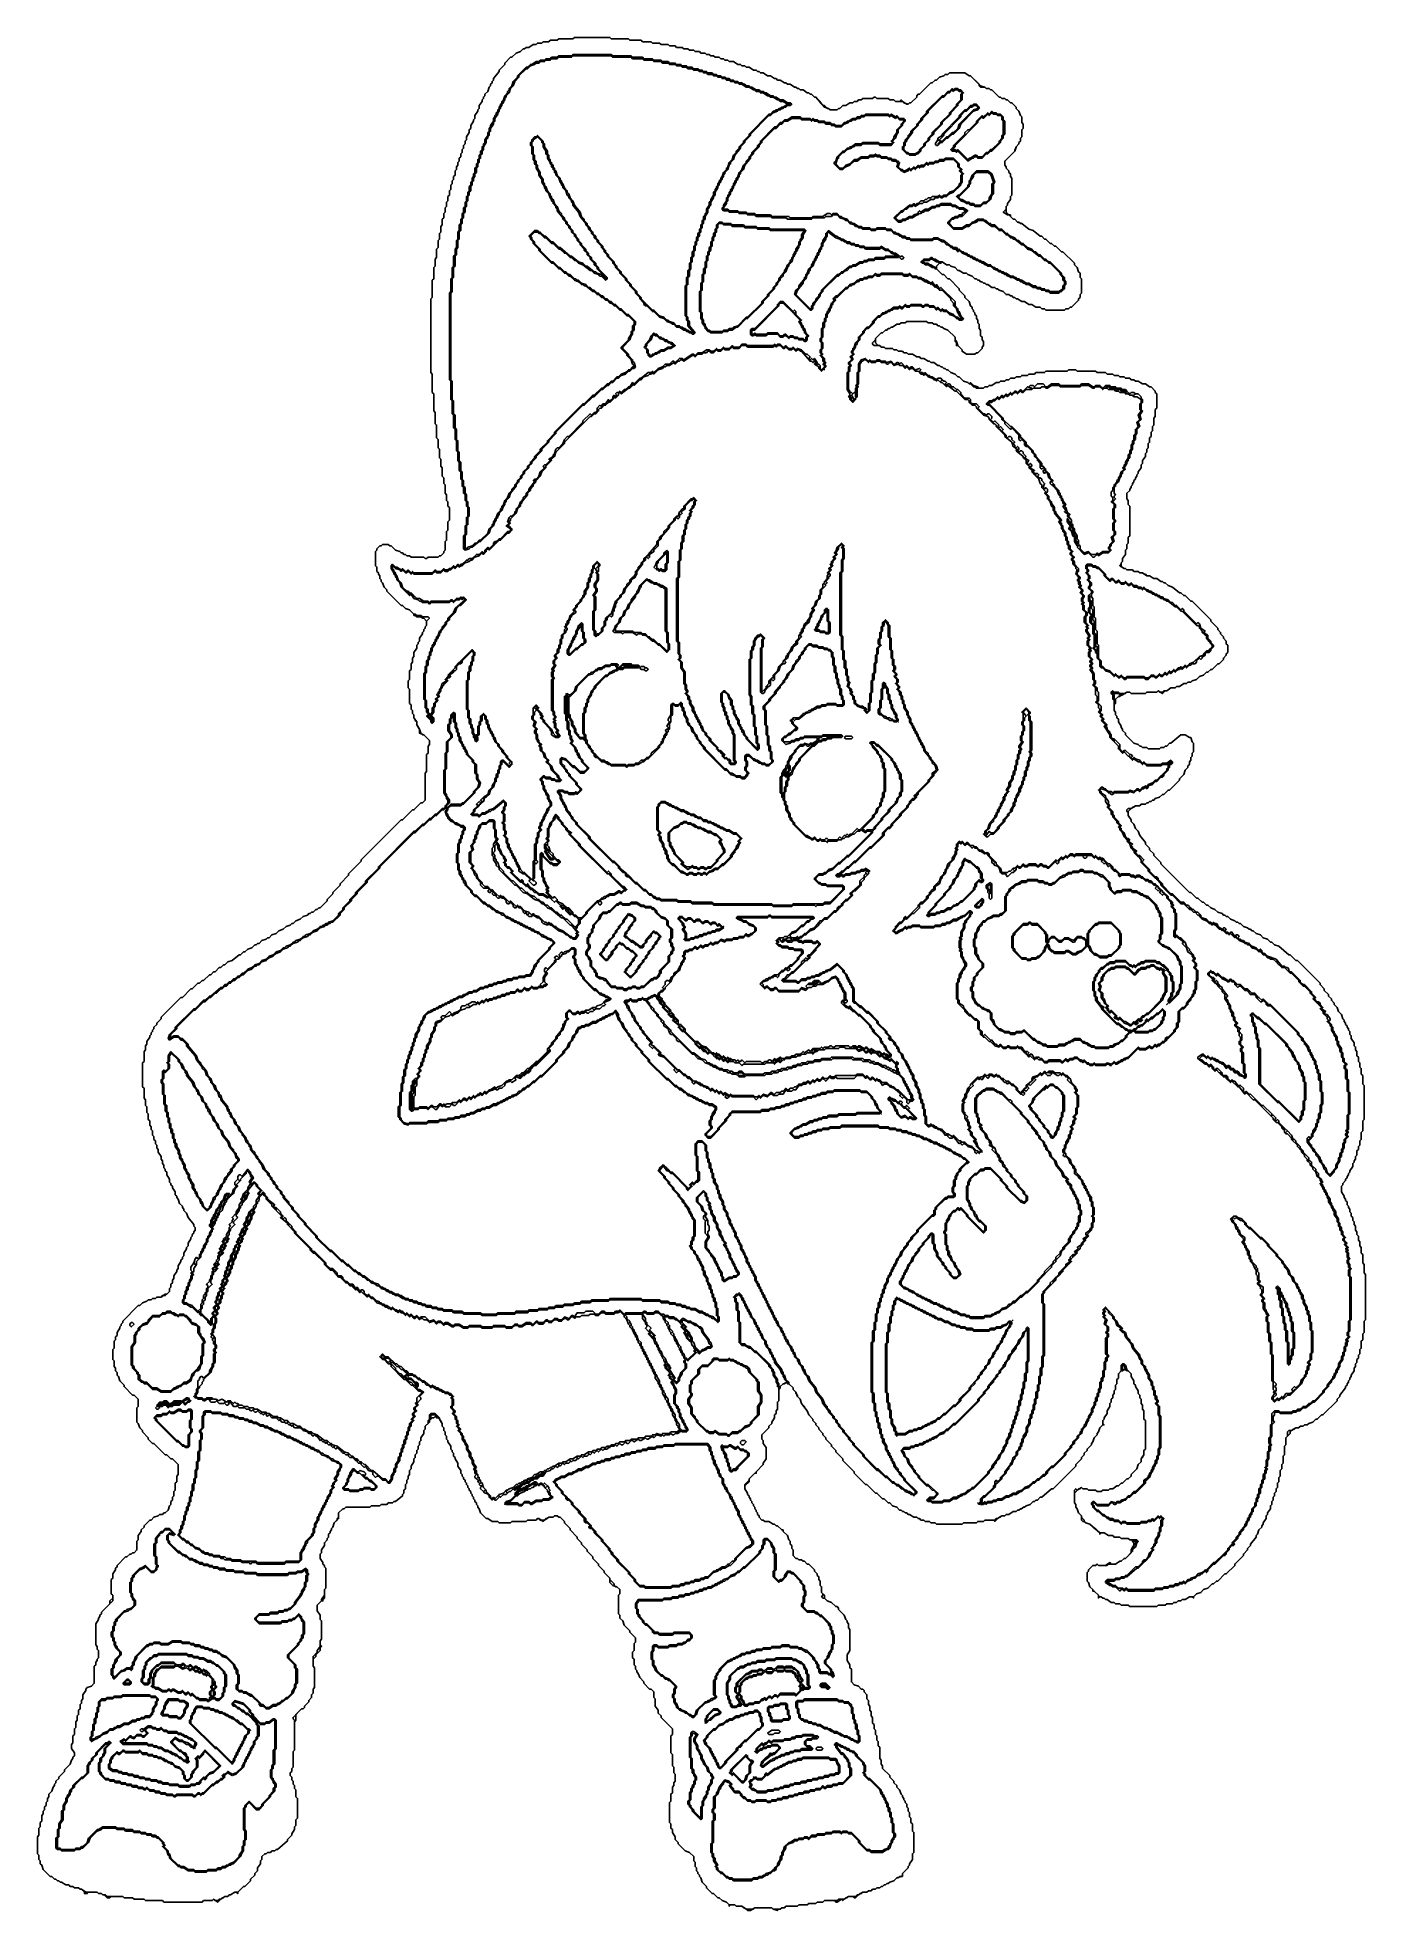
# Model space of a CAD drawing. Header units: millimetres. Extents: x 2 to 58.7, y 4.1 to 84.
import ezdxf

# ---------------------------------------------------------------- set-up
doc = ezdxf.new("R2010")
doc.units = ezdxf.units.MM
for name, color, linetype in [('CUT_OUTER_METAL', 7, 'Continuous'), ('FILL_BLUE', 7, 'Continuous'), ('FILL_HAIR', 7, 'Continuous'), ('FILL_HEART', 7, 'Continuous'), ('FILL_SKIN', 7, 'Continuous'), ('FILL_WHITE', 7, 'Continuous'), ('RAISED_METAL_DETAILS', 7, 'Continuous')]:
    doc.layers.add(name, color=color, linetype=linetype)

msp = doc.modelspace()

# ---------------------------------------------------------------- linework, layer by layer
at = {"layer": 'CUT_OUTER_METAL'}
msp.add_lwpolyline([(41.571, 82.485), (40.904, 82.485), (40.844, 82.424), (40.722, 82.424), (40.662, 82.364), (40.48, 82.303), (40.359, 82.182), (40.298, 82.182), (40.177, 82.061), (40.116, 82.061), (39.632, 81.576), (39.571, 81.576), (39.51, 81.515), (39.51, 81.455), (39.268, 81.212), (39.207, 81.212), (39.147, 81.152), (38.965, 81.212), (38.844, 81.333), (38.783, 81.273), (38.601, 81.273), (38.541, 81.333), (38.359, 81.333), (38.299, 81.394), (37.814, 81.394), (37.753, 81.455), (37.693, 81.455), (37.632, 81.394), (37.208, 81.394), (37.147, 81.333), (37.026, 81.333), (36.965, 81.273), (36.844, 81.273), (36.784, 81.212), (36.662, 81.212), (36.481, 81.091), (36.359, 81.091), (36.238, 80.97), (36.178, 80.97), (36.117, 80.909), (35.814, 80.909), (35.753, 80.97), (35.693, 80.97), (35.572, 81.091), (35.511, 81.091), (35.39, 81.212), (35.39, 81.273), (35.208, 81.455), (35.147, 81.455), (35.026, 81.576), (34.966, 81.576), (34.905, 81.636), (34.844, 81.636), (34.663, 81.758), (34.541, 81.758), (34.481, 81.818), (34.42, 81.818), (34.36, 81.879), (34.299, 81.879), (34.117, 82), (33.996, 82), (33.935, 82.061), (33.875, 82.061), (33.693, 82.182), (33.572, 82.182), (33.511, 82.242), (33.451, 82.242), (33.269, 82.364), (33.148, 82.364), (32.966, 82.485), (32.845, 82.485), (32.784, 82.545), (32.723, 82.545), (32.663, 82.606), (32.542, 82.606), (32.36, 82.727), (32.239, 82.727), (32.178, 82.788), (32.057, 82.788), (31.996, 82.848), (31.875, 82.848), (31.693, 82.97), (31.511, 82.97), (31.451, 83.03), (31.33, 83.03), (31.269, 83.091), (31.148, 83.091), (31.087, 83.152), (30.906, 83.152), (30.845, 83.212), (30.724, 83.212), (30.663, 83.273), (30.542, 83.273), (30.481, 83.333), (30.3, 83.333), (30.239, 83.394), (30.057, 83.394), (29.997, 83.455), (29.815, 83.455), (29.754, 83.515), (29.572, 83.515), (29.512, 83.576), (29.269, 83.576), (29.209, 83.636), (28.966, 83.636), (28.906, 83.697), (28.603, 83.697), (28.542, 83.758), (28.239, 83.758), (28.179, 83.818), (27.815, 83.818), (27.754, 83.879), (27.27, 83.879), (27.209, 83.939), (26.482, 83.939), (26.421, 84), (24.906, 84), (24.846, 83.939), (24.24, 83.939), (24.179, 83.879), (23.876, 83.879), (23.816, 83.818), (23.573, 83.818), (23.513, 83.758), (23.331, 83.758), (23.27, 83.697), (23.149, 83.697), (22.967, 83.576), (22.846, 83.576), (22.785, 83.515), (22.725, 83.515), (22.604, 83.394), (22.422, 83.333), (22.24, 83.152), (22.179, 83.152), (21.937, 82.909), (21.937, 82.848), (21.695, 82.606), (21.695, 82.545), (21.452, 82.242), (21.452, 82.182), (21.392, 82.121), (21.392, 82.061), (21.331, 82), (21.331, 81.939), (21.27, 81.879), (21.21, 81.697), (21.089, 81.576), (21.089, 81.515), (21.028, 81.455), (21.028, 81.394), (20.967, 81.333), (20.967, 81.273), (20.846, 81.091), (20.846, 80.97), (20.786, 80.909), (20.786, 80.848), (20.664, 80.667), (20.664, 80.545), (20.604, 80.485), (20.604, 80.424), (20.483, 80.242), (20.483, 80.121), (20.422, 80.061), (20.422, 79.939), (20.301, 79.758), (20.301, 79.636), (20.24, 79.576), (20.24, 79.455), (20.18, 79.394), (20.18, 79.273), (20.119, 79.212), (20.119, 79.091), (20.058, 79.03), (20.058, 78.909), (19.998, 78.848), (19.998, 78.727), (19.937, 78.667), (19.937, 78.545), (19.877, 78.485), (19.877, 78.364), (19.816, 78.303), (19.816, 78.121), (19.755, 78.061), (19.755, 77.939), (19.695, 77.879), (19.695, 77.758), (19.634, 77.697), (19.634, 77.515), (19.574, 77.455), (19.574, 77.273), (19.513, 77.212), (19.513, 77.03), (19.452, 76.97), (19.452, 76.788), (19.392, 76.727), (19.392, 76.545), (19.331, 76.485), (19.331, 76.303), (19.271, 76.242), (19.271, 76), (19.21, 75.939), (19.21, 75.697), (19.149, 75.636), (19.149, 75.394), (19.089, 75.333), (19.089, 75.03), (19.028, 74.97), (19.028, 74.606), (18.968, 74.545), (18.968, 74.242), (18.907, 74.182), (18.907, 73.697), (18.846, 73.636), (18.846, 72.909), (18.786, 72.848), (18.786, 69.697), (18.846, 69.636), (18.846, 68.848), (18.907, 68.788), (18.907, 68.061), (18.968, 68), (18.968, 67.515), (19.028, 67.455), (19.028, 66.909), (19.089, 66.848), (19.089, 66.485), (19.149, 66.424), (19.149, 66.061), (19.21, 66), (19.21, 65.697), (19.271, 65.636), (19.271, 65.273), (19.331, 65.212), (19.331, 64.97), (19.392, 64.909), (19.392, 64.545), (19.452, 64.485), (19.452, 64.242), (19.513, 64.182), (19.513, 64), (19.574, 63.939), (19.574, 63.394), (19.513, 63.333), (19.513, 62.97), (19.452, 62.909), (19.452, 62.545), (19.392, 62.485), (19.392, 62.121), (19.331, 62.061), (19.331, 62), (19.21, 61.879), (19.149, 61.879), (19.089, 61.818), (18.665, 61.818), (18.604, 61.758), (18.543, 61.758), (18.483, 61.818), (17.937, 61.818), (17.877, 61.879), (17.756, 61.879), (17.695, 61.939), (17.634, 61.939), (17.574, 62), (17.513, 62), (17.453, 62.061), (17.271, 62.121), (17.089, 62.303), (17.029, 62.303), (16.968, 62.364), (16.726, 62.364), (16.665, 62.303), (16.604, 62.303), (16.483, 62.182), (16.483, 62.121), (16.423, 62.061), (16.423, 61.455), (16.483, 61.394), (16.483, 61.212), (16.544, 61.152), (16.544, 61.091), (16.604, 61.03), (16.604, 60.909), (16.665, 60.848), (16.665, 60.788), (16.726, 60.727), (16.786, 60.545), (16.907, 60.424), (16.907, 60.364), (17.513, 59.758), (17.574, 59.758), (17.695, 59.636), (17.877, 59.576), (18.059, 59.394), (18.059, 59.333), (18.119, 59.333), (18.18, 59.273), (18.362, 59.273), (18.422, 59.212), (18.483, 59.212), (18.604, 59.091), (18.604, 58.909), (18.543, 58.848), (18.543, 58.788), (18.483, 58.727), (18.483, 58.667), (18.422, 58.606), (18.422, 58.545), (18.301, 58.364), (18.301, 58.242), (18.24, 58.182), (18.24, 58.121), (18.18, 58.061), (18.18, 57.939), (18.059, 57.758), (18.059, 57.576), (17.998, 57.515), (17.998, 57.333), (17.937, 57.273), (17.937, 57.03), (17.877, 56.97), (17.877, 56.606), (17.816, 56.545), (17.816, 56.242), (17.877, 56.182), (17.877, 55.576), (17.937, 55.515), (17.937, 55.333), (17.998, 55.273), (17.998, 55.152), (18.059, 55.091), (18.059, 54.97), (18.119, 54.909), (18.119, 54.848), (18.18, 54.788), (18.18, 54.667), (18.301, 54.485), (18.301, 54.303), (18.483, 54.242), (18.725, 54), (18.725, 53.818), (18.665, 53.758), (18.665, 53.455), (18.604, 53.394), (18.604, 52.667), (18.543, 52.606), (18.543, 51.455), (18.422, 51.333), (18.362, 51.333), (18.059, 51.03), (17.998, 51.03), (17.574, 50.606), (17.513, 50.606), (15.817, 48.909), (15.817, 48.848), (15.271, 48.303), (15.271, 48.242), (14.908, 47.879), (14.908, 47.818), (14.605, 47.515), (14.605, 47.455), (14.362, 47.212), (14.362, 47.152), (14.059, 46.848), (13.999, 46.848), (13.938, 46.788), (13.877, 46.788), (13.756, 46.667), (13.696, 46.667), (13.635, 46.606), (13.574, 46.606), (13.514, 46.545), (13.332, 46.485), (13.211, 46.364), (13.029, 46.303), (12.908, 46.182), (12.847, 46.182), (12.787, 46.121), (12.605, 46.061), (12.484, 45.939), (12.302, 45.879), (12.181, 45.758), (11.999, 45.697), (11.878, 45.576), (11.817, 45.576), (11.756, 45.515), (11.575, 45.455), (11.453, 45.333), (11.393, 45.333), (11.332, 45.273), (11.272, 45.273), (11.15, 45.152), (10.969, 45.091), (10.847, 44.97), (10.787, 44.97), (10.666, 44.848), (10.605, 44.848), (10.302, 44.606), (10.12, 44.545), (9.999, 44.424), (9.939, 44.424), (9.817, 44.303), (9.757, 44.303), (9.575, 44.121), (9.514, 44.121), (9.393, 44), (9.333, 44), (9.09, 43.758), (9.03, 43.758), (8.908, 43.636), (8.848, 43.636), (8.605, 43.394), (8.545, 43.394), (8.181, 43.03), (8.121, 43.03), (7.272, 42.182), (7.272, 42.121), (7.09, 41.939), (7.09, 41.879), (6.969, 41.758), (6.969, 41.697), (6.909, 41.636), (6.909, 41.576), (6.848, 41.515), (6.848, 41.455), (6.787, 41.394), (6.787, 41.333), (6.666, 41.152), (6.666, 41.03), (6.606, 40.97), (6.606, 40.788), (6.545, 40.727), (6.545, 40.303), (6.484, 40.242), (6.484, 39.212), (6.545, 39.152), (6.545, 38.727), (6.606, 38.667), (6.606, 38.424), (6.666, 38.364), (6.666, 38.121), (6.727, 38.061), (6.727, 37.818), (6.787, 37.758), (6.787, 37.576), (6.848, 37.515), (6.848, 37.394), (6.909, 37.333), (6.909, 37.152), (6.969, 37.091), (6.969, 36.97), (7.03, 36.909), (7.03, 36.788), (7.09, 36.727), (7.09, 36.606), (7.151, 36.545), (7.151, 36.424), (7.272, 36.242), (7.272, 36.121), (7.333, 36.061), (7.333, 35.939), (7.393, 35.879), (7.393, 35.758), (7.454, 35.697), (7.454, 35.636), (7.515, 35.576), (7.515, 35.455), (7.636, 35.273), (7.636, 35.152), (7.696, 35.091), (7.696, 35.03), (7.757, 34.97), (7.757, 34.909), (7.878, 34.727), (7.878, 34.606), (7.939, 34.545), (7.939, 34.485), (7.999, 34.424), (8.06, 34.242), (8.181, 34.121), (8.181, 34.061), (8.242, 34), (8.242, 33.939), (8.363, 33.818), (8.424, 33.636), (8.666, 33.333), (8.666, 33.273), (8.727, 33.212), (8.727, 33.091), (8.666, 33.03), (8.666, 32.97), (8.605, 32.909), (8.605, 32.848), (8.545, 32.788), (8.545, 32.727), (8.424, 32.545), (8.424, 32.424), (8.363, 32.364), (8.363, 32.303), (8.242, 32.121), (8.242, 32), (8.181, 31.939), (8.181, 31.879), (8.121, 31.818), (8.121, 31.758), (7.999, 31.576), (7.999, 31.455), (7.939, 31.394), (7.939, 31.333), (7.818, 31.152), (7.818, 31.03), (7.757, 30.97), (7.757, 30.848), (7.696, 30.788), (7.696, 30.667), (7.636, 30.606), (7.636, 30.485), (7.515, 30.364), (7.454, 30.364), (7.272, 30.242), (7.09, 30.242), (7.03, 30.182), (6.909, 30.182), (6.848, 30.121), (6.727, 30.121), (6.666, 30.061), (6.484, 30), (6.363, 29.879), (6.303, 29.879), (5.636, 29.212), (5.636, 29.152), (5.575, 29.091), (5.575, 29.03), (5.515, 28.97), (5.515, 28.909), (5.394, 28.727), (5.394, 28.606), (5.333, 28.545), (5.333, 28.424), (5.272, 28.364), (5.272, 28.061), (5.212, 28), (5.212, 27.576), (5.272, 27.515), (5.272, 27.273), (5.333, 27.212), (5.333, 27.091), (5.394, 27.03), (5.394, 26.909), (5.454, 26.848), (5.515, 26.667), (5.697, 26.485), (5.697, 26.424), (6.06, 26.061), (6.121, 26.061), (6.303, 25.879), (6.303, 25.576), (6.242, 25.515), (6.242, 24.909), (6.303, 24.848), (6.363, 24.667), (6.484, 24.545), (6.484, 24.485), (6.727, 24.242), (6.727, 24.182), (6.909, 24), (6.969, 24), (7.454, 23.515), (7.515, 23.515), (7.696, 23.333), (7.757, 23.333), (7.999, 23.091), (7.999, 22.667), (7.939, 22.606), (7.939, 22.364), (7.878, 22.303), (7.878, 22), (7.818, 21.939), (7.818, 21.758), (7.757, 21.697), (7.757, 21.576), (7.696, 21.515), (7.696, 21.394), (7.636, 21.333), (7.575, 21.152), (7.454, 21.03), (7.393, 21.03), (7.333, 20.97), (7.212, 20.97), (7.151, 20.909), (6.969, 20.848), (6.848, 20.727), (6.787, 20.727), (6.545, 20.485), (6.545, 20.424), (6.424, 20.303), (6.424, 20.242), (6.303, 20.061), (6.303, 19.879), (6.242, 19.818), (6.242, 19.455), (6.121, 19.333), (6.06, 19.333), (6, 19.273), (5.939, 19.273), (5.818, 19.152), (5.757, 19.152), (5.394, 18.788), (5.394, 18.727), (5.333, 18.667), (5.333, 18.606), (5.212, 18.424), (5.212, 18.242), (5.151, 18.182), (5.151, 17.576), (5.212, 17.515), (5.212, 17.394), (5.091, 17.273), (5.091, 17.152), (4.727, 16.788), (4.727, 16.727), (4.666, 16.667), (4.666, 16.606), (4.606, 16.545), (4.606, 16.485), (4.485, 16.303), (4.485, 15.394), (4.545, 15.333), (4.545, 15.212), (4.606, 15.152), (4.606, 14.848), (4.545, 14.788), (4.545, 14.727), (4.485, 14.667), (4.485, 14.545), (4.424, 14.485), (4.424, 13.758), (4.303, 13.636), (4.121, 13.576), (4.06, 13.515), (4.06, 13.455), (3.939, 13.273), (3.939, 13.091), (3.879, 13.03), (3.879, 12.909), (3.818, 12.848), (3.818, 12.667), (3.757, 12.606), (3.757, 12.424), (3.697, 12.364), (3.697, 12.182), (3.636, 12.121), (3.636, 11.879), (3.576, 11.818), (3.576, 11.576), (3.515, 11.515), (3.515, 11.212), (3.454, 11.152), (3.454, 10.97), (3.576, 10.788), (3.576, 10.667), (3.515, 10.606), (3.515, 10.545), (3.454, 10.485), (3.394, 10.303), (3.151, 10.061), (3.151, 10), (2.909, 9.758), (2.909, 9.697), (2.788, 9.576), (2.788, 9.515), (2.727, 9.455), (2.727, 9.394), (2.667, 9.333), (2.606, 9.152), (2.485, 9.03), (2.485, 8.909), (2.424, 8.848), (2.424, 8.727), (2.364, 8.667), (2.364, 8.545), (2.303, 8.485), (2.303, 8.364), (2.243, 8.303), (2.243, 8.182), (2.182, 8.121), (2.182, 7.879), (2.121, 7.818), (2.121, 7.636), (2.061, 7.576), (2.061, 7.273), (2, 7.212), (2, 6.485), (2.061, 6.424), (2.061, 6.242), (2.121, 6.182), (2.121, 6.061), (2.182, 6), (2.243, 5.818), (2.546, 5.515), (2.606, 5.515), (2.727, 5.394), (2.788, 5.394), (2.849, 5.333), (2.909, 5.333), (2.97, 5.273), (3.03, 5.273), (3.212, 5.152), (3.333, 5.152), (3.394, 5.091), (3.515, 5.091), (3.576, 5.03), (3.757, 5.03), (3.818, 4.97), (3.879, 4.97), (4, 4.848), (4, 4.788), (4.121, 4.788), (4.182, 4.848), (4.545, 4.848), (4.606, 4.788), (4.727, 4.788), (4.788, 4.727), (4.848, 4.727), (4.969, 4.606), (5.091, 4.606), (5.151, 4.667), (5.636, 4.667), (5.697, 4.606), (6.06, 4.606), (6.121, 4.545), (6.545, 4.545), (6.606, 4.485), (7.333, 4.485), (7.393, 4.424), (9.03, 4.424), (9.09, 4.485), (9.454, 4.485), (9.514, 4.545), (9.696, 4.424), (9.878, 4.606), (9.939, 4.606), (9.999, 4.667), (10.12, 4.667), (10.181, 4.727), (10.241, 4.727), (10.423, 4.848), (10.484, 4.848), (10.544, 4.788), (10.544, 4.848), (10.787, 5.091), (10.847, 5.091), (11.09, 5.333), (11.09, 5.394), (11.272, 5.576), (11.272, 5.636), (11.393, 5.758), (11.393, 5.879), (11.514, 6.061), (11.514, 6.182), (11.575, 6.242), (11.575, 6.364), (11.696, 6.485), (11.756, 6.485), (11.817, 6.545), (11.938, 6.545), (11.999, 6.606), (12.12, 6.606), (12.181, 6.667), (12.241, 6.667), (12.665, 7.03), (12.665, 7.091), (12.847, 7.273), (12.847, 7.333), (12.968, 7.515), (12.968, 7.636), (13.029, 7.697), (13.029, 7.939), (13.09, 8), (13.09, 8.848), (13.029, 8.909), (13.029, 9.212), (12.968, 9.273), (12.968, 9.394), (12.908, 9.455), (12.908, 9.576), (12.847, 9.636), (12.847, 9.758), (12.787, 9.818), (12.787, 9.939), (12.847, 10), (12.847, 10.121), (12.908, 10.182), (12.908, 10.848), (12.968, 10.909), (12.968, 12.121), (13.029, 12.182), (13.029, 12.424), (13.271, 12.667), (13.332, 12.667), (13.393, 12.727), (13.393, 12.788), (13.574, 12.97), (13.574, 13.03), (13.696, 13.152), (13.696, 13.273), (13.756, 13.333), (13.756, 13.515), (13.817, 13.576), (13.817, 14.424), (13.756, 14.485), (13.756, 14.788), (13.877, 14.909), (13.877, 14.97), (14.059, 15.152), (14.059, 15.273), (14.12, 15.333), (14.059, 15.394), (14.059, 15.576), (14.12, 15.636), (14.12, 16.424), (14.059, 16.485), (14.059, 16.667), (13.938, 16.848), (13.938, 17.091), (14.12, 17.273), (14.18, 17.273), (14.18, 17.333), (14.241, 17.394), (14.241, 17.758), (14.302, 17.818), (14.302, 18.667), (14.241, 18.727), (14.241, 18.788), (14.18, 18.848), (14.18, 18.909), (14.059, 19.091), (14.059, 19.273), (14.12, 19.333), (14.12, 19.455), (14.241, 19.636), (14.241, 19.758), (14.362, 19.879), (14.362, 19.939), (14.423, 20), (14.423, 20.121), (14.483, 20.182), (14.483, 20.242), (14.544, 20.303), (14.544, 20.364), (14.605, 20.424), (14.665, 20.606), (14.847, 20.788), (14.847, 21.03), (15.029, 21.212), (15.089, 21.212), (15.15, 21.273), (16.18, 21.273), (16.241, 21.333), (16.604, 21.333), (16.665, 21.394), (16.907, 21.394), (16.968, 21.455), (17.15, 21.455), (17.21, 21.515), (17.271, 21.515), (17.574, 21.758), (17.574, 21.818), (17.634, 21.879), (17.634, 22), (17.695, 22.061), (17.695, 22.242), (17.756, 22.303), (17.756, 22.424), (17.816, 22.485), (17.816, 22.606), (17.877, 22.667), (17.877, 22.848), (17.937, 22.909), (17.937, 23.03), (18.059, 23.212), (18.059, 23.333), (18.119, 23.394), (18.119, 23.515), (18.18, 23.576), (18.18, 23.697), (18.24, 23.758), (18.24, 23.879), (18.301, 23.939), (18.301, 24.061), (18.362, 24.121), (18.362, 24.242), (18.483, 24.424), (18.483, 24.545), (18.543, 24.606), (18.543, 24.727), (18.725, 24.909), (18.725, 24.97), (18.846, 25.091), (18.907, 25.091), (18.968, 25.152), (19.028, 25.091), (19.089, 25.091), (19.21, 24.97), (19.21, 24.909), (19.271, 24.848), (19.271, 24.727), (19.331, 24.667), (19.331, 24.545), (19.392, 24.485), (19.392, 24.364), (19.452, 24.303), (19.452, 24.182), (19.513, 24.121), (19.513, 24.061), (19.634, 23.879), (19.634, 23.758), (19.695, 23.697), (19.695, 23.636), (19.755, 23.576), (19.755, 23.455), (19.816, 23.394), (19.816, 23.333), (19.937, 23.152), (19.937, 23.03), (20.058, 22.848), (20.058, 22.727), (20.119, 22.667), (20.119, 22.606), (20.18, 22.545), (20.18, 22.485), (20.24, 22.424), (20.24, 22.364), (20.301, 22.303), (20.301, 22.242), (20.361, 22.182), (20.361, 22.121), (20.422, 22.061), (20.422, 22), (20.483, 21.939), (20.483, 21.879), (20.543, 21.818), (20.543, 21.758), (20.604, 21.697), (20.604, 21.636), (20.664, 21.576), (20.664, 21.515), (20.725, 21.455), (20.725, 21.394), (20.786, 21.333), (20.786, 21.273), (20.846, 21.212), (20.907, 21.03), (21.149, 20.788), (21.21, 20.788), (21.392, 20.667), (21.634, 20.667), (21.695, 20.606), (22.179, 20.606), (22.24, 20.667), (22.846, 20.667), (22.907, 20.727), (23.27, 20.727), (23.331, 20.788), (23.391, 20.788), (23.573, 20.667), (23.694, 20.788), (23.755, 20.788), (23.816, 20.848), (23.997, 20.848), (24.058, 20.909), (24.179, 20.909), (24.24, 20.848), (24.3, 20.848), (24.482, 20.667), (24.482, 20.606), (24.724, 20.364), (24.724, 20.303), (25.027, 20), (25.027, 19.939), (25.209, 19.758), (25.209, 19.697), (25.452, 19.455), (25.452, 19.394), (25.694, 19.152), (25.694, 19.091), (25.936, 18.848), (25.936, 18.788), (26.179, 18.545), (26.179, 18.485), (26.421, 18.242), (26.421, 18.061), (26.542, 17.939), (26.724, 17.879), (26.845, 17.758), (26.845, 17.576), (26.785, 17.515), (26.785, 16.727), (26.845, 16.667), (26.845, 16.545), (26.967, 16.424), (27.027, 16.242), (27.27, 16), (27.27, 15.939), (27.512, 15.697), (27.512, 15.515), (27.451, 15.455), (27.451, 15.152), (27.391, 15.091), (27.391, 14.848), (27.451, 14.788), (27.451, 14.545), (27.512, 14.485), (27.512, 14.364), (27.573, 14.303), (27.573, 14.242), (27.633, 14.182), (27.694, 14), (27.876, 13.818), (27.876, 13.758), (28.118, 13.515), (28.179, 13.515), (28.3, 13.394), (28.3, 13.152), (28.36, 13.091), (28.36, 12.788), (28.482, 12.606), (28.482, 12.485), (28.603, 12.364), (28.603, 12.303), (29.088, 11.818), (29.088, 11.576), (29.027, 11.515), (29.027, 10.788), (29.088, 10.727), (29.088, 10.242), (29.148, 10.182), (29.148, 9.939), (29.209, 9.879), (29.209, 9.576), (29.148, 9.515), (29.148, 9.394), (29.088, 9.333), (29.088, 9.091), (29.027, 9.03), (29.027, 8.727), (28.966, 8.667), (28.966, 7.818), (29.027, 7.758), (29.027, 7.576), (29.088, 7.515), (29.088, 7.394), (29.209, 7.212), (29.209, 7.091), (29.33, 6.97), (29.33, 6.909), (29.633, 6.606), (29.815, 6.545), (29.997, 6.364), (29.997, 6.182), (30.057, 6.121), (30.057, 5.939), (30.118, 5.879), (30.118, 5.758), (30.178, 5.697), (30.178, 5.636), (30.239, 5.576), (30.239, 5.515), (30.3, 5.455), (30.36, 5.273), (30.542, 5.091), (30.542, 5.03), (30.784, 4.788), (30.845, 4.788), (31.027, 4.606), (31.087, 4.606), (31.209, 4.485), (31.39, 4.424), (31.511, 4.303), (31.511, 4.242), (31.572, 4.303), (31.754, 4.303), (31.814, 4.242), (32.057, 4.242), (32.117, 4.182), (32.178, 4.182), (32.299, 4.061), (32.42, 4.061), (32.602, 4.182), (33.329, 4.182), (33.39, 4.121), (33.572, 4.061), (33.632, 4.121), (33.693, 4.121), (33.754, 4.182), (33.875, 4.182), (33.935, 4.242), (34.42, 4.242), (34.481, 4.303), (34.844, 4.303), (34.905, 4.364), (35.208, 4.364), (35.269, 4.424), (35.511, 4.424), (35.572, 4.485), (35.996, 4.485), (36.056, 4.424), (36.117, 4.424), (36.299, 4.545), (36.359, 4.485), (36.481, 4.606), (36.541, 4.606), (36.602, 4.667), (36.784, 4.667), (36.844, 4.606), (36.905, 4.606), (37.087, 4.788), (37.147, 4.788), (37.208, 4.848), (37.39, 4.848), (37.45, 4.909), (37.571, 4.909), (37.632, 4.97), (37.753, 4.97), (37.814, 5.03), (37.935, 5.03), (37.996, 5.091), (38.056, 5.091), (38.117, 5.152), (38.177, 5.152), (38.238, 5.212), (38.299, 5.212), (38.359, 5.273), (38.541, 5.333), (38.662, 5.455), (38.723, 5.455), (38.783, 5.515), (38.904, 5.515), (38.904, 5.636), (39.147, 5.879), (39.147, 5.939), (39.207, 6), (39.207, 6.061), (39.329, 6.242), (39.329, 6.485), (39.389, 6.545), (39.389, 7.394), (39.329, 7.455), (39.329, 7.758), (39.268, 7.818), (39.268, 8), (39.207, 8.061), (39.207, 8.242), (39.147, 8.303), (39.147, 8.424), (39.086, 8.485), (39.086, 8.606), (39.026, 8.667), (39.026, 8.727), (38.965, 8.788), (38.965, 8.848), (38.904, 8.909), (38.904, 8.97), (38.844, 9.03), (38.783, 9.212), (38.662, 9.333), (38.662, 9.394), (38.541, 9.515), (38.541, 9.576), (38.359, 9.758), (38.359, 9.818), (38.056, 10.121), (38.056, 10.242), (37.996, 10.303), (37.996, 10.485), (37.935, 10.545), (37.935, 11.03), (37.874, 11.091), (37.874, 11.273), (37.814, 11.333), (37.814, 11.515), (37.753, 11.576), (37.753, 11.758), (37.693, 11.818), (37.693, 12), (37.632, 12.061), (37.632, 12.303), (37.571, 12.364), (37.571, 12.545), (37.511, 12.606), (37.511, 12.788), (37.45, 12.848), (37.45, 13.03), (37.39, 13.091), (37.39, 13.273), (37.268, 13.394), (37.268, 13.455), (37.208, 13.515), (37.147, 13.515), (37.026, 13.636), (36.844, 13.697), (36.723, 13.818), (36.723, 14.364), (36.662, 14.424), (36.662, 14.545), (36.541, 14.727), (36.541, 14.97), (36.662, 15.152), (36.662, 16.061), (36.602, 16.121), (36.602, 16.303), (36.541, 16.364), (36.541, 16.424), (36.481, 16.485), (36.42, 16.667), (36.178, 16.909), (36.178, 16.97), (36.117, 17.03), (36.056, 17.03), (35.875, 17.212), (35.693, 17.273), (35.572, 17.394), (35.572, 17.515), (35.45, 17.636), (35.45, 17.879), (35.39, 17.939), (35.39, 18.121), (35.329, 18.182), (35.329, 18.303), (35.269, 18.364), (35.269, 18.424), (35.147, 18.545), (35.147, 18.606), (34.905, 18.848), (34.844, 18.848), (34.723, 18.97), (34.663, 18.97), (34.602, 19.03), (34.481, 19.03), (34.42, 19.091), (34.36, 19.091), (34.238, 19.212), (34.238, 19.455), (34.178, 19.515), (34.178, 19.636), (34.117, 19.697), (34.117, 19.818), (34.057, 19.879), (33.996, 20.061), (33.814, 20.242), (33.814, 20.303), (33.754, 20.303), (33.572, 20.485), (33.511, 20.485), (33.451, 20.545), (33.39, 20.545), (33.208, 20.667), (33.026, 20.667), (32.966, 20.727), (32.905, 20.727), (32.784, 20.848), (32.784, 20.909), (32.723, 20.97), (32.723, 21.03), (32.663, 21.091), (32.663, 21.152), (32.602, 21.212), (32.602, 21.273), (32.542, 21.333), (32.542, 21.394), (32.481, 21.455), (32.481, 21.515), (32.42, 21.576), (32.42, 21.636), (32.36, 21.697), (32.36, 21.758), (32.299, 21.818), (32.299, 21.879), (32.178, 22.061), (32.178, 22.182), (32.36, 22.364), (32.36, 22.485), (32.602, 22.727), (32.663, 22.727), (32.663, 22.788), (32.966, 23.091), (32.966, 23.152), (33.087, 23.333), (33.087, 23.818), (32.966, 24), (32.966, 24.121), (32.905, 24.182), (32.905, 24.364), (33.208, 24.667), (33.208, 24.727), (33.329, 24.848), (33.329, 24.909), (33.451, 25.091), (33.451, 25.212), (33.511, 25.273), (33.511, 25.394), (33.572, 25.455), (33.572, 25.758), (33.632, 25.818), (33.632, 26.303), (33.693, 26.364), (33.693, 26.424), (33.814, 26.545), (33.875, 26.545), (33.935, 26.606), (33.996, 26.545), (34.057, 26.545), (34.238, 26.364), (34.238, 26.303), (34.36, 26.182), (34.42, 26), (34.541, 25.879), (34.602, 25.697), (34.844, 25.394), (34.905, 25.212), (35.087, 25.03), (35.087, 24.97), (35.208, 24.848), (35.208, 24.788), (35.329, 24.667), (35.329, 24.606), (35.511, 24.424), (35.511, 24.364), (35.632, 24.242), (35.632, 24.182), (35.875, 23.939), (35.875, 23.879), (36.056, 23.697), (36.056, 23.636), (36.359, 23.333), (36.359, 23.273), (36.844, 22.788), (36.844, 22.727), (37.329, 22.242), (37.39, 22.242), (37.753, 21.879), (37.814, 21.879), (38.056, 21.636), (38.117, 21.636), (38.299, 21.455), (38.359, 21.455), (38.48, 21.333), (38.662, 21.273), (38.783, 21.152), (38.844, 21.152), (38.904, 21.091), (38.965, 21.091), (39.026, 21.03), (39.086, 21.03), (39.147, 20.97), (39.207, 20.97), (39.389, 20.848), (39.51, 20.848), (39.571, 20.788), (39.632, 20.788), (39.692, 20.727), (39.813, 20.727), (39.874, 20.667), (40.056, 20.667), (40.116, 20.606), (40.298, 20.606), (40.359, 20.545), (41.45, 20.545), (41.51, 20.606), (42.056, 20.606), (42.116, 20.667), (42.359, 20.667), (42.419, 20.727), (42.783, 20.727), (42.843, 20.667), (43.025, 20.848), (43.086, 20.848), (43.146, 20.909), (43.268, 20.909), (43.328, 20.97), (43.449, 20.97), (43.631, 21.091), (43.752, 21.091), (43.813, 21.152), (43.874, 21.152), (43.934, 21.212), (43.995, 21.212), (44.055, 21.273), (44.116, 21.273), (44.177, 21.333), (44.358, 21.394), (44.48, 21.515), (44.54, 21.515), (44.601, 21.576), (44.661, 21.576), (44.783, 21.697), (44.843, 21.697), (45.267, 22.061), (45.328, 22.061), (46.297, 23.03), (46.297, 23.091), (46.54, 23.333), (46.54, 23.394), (46.661, 23.515), (46.661, 23.576), (46.782, 23.697), (46.782, 23.758), (46.964, 23.939), (46.964, 24), (47.025, 24.061), (47.085, 24.242), (47.206, 24.364), (47.206, 24.424), (47.267, 24.485), (47.328, 24.667), (47.449, 24.788), (47.509, 24.788), (47.449, 24.848), (47.449, 24.97), (47.509, 25.03), (47.509, 25.091), (47.631, 25.273), (47.631, 25.394), (47.752, 25.576), (47.752, 25.697), (47.812, 25.758), (47.812, 25.879), (47.873, 25.939), (47.873, 26.061), (47.934, 26.121), (47.934, 26.242), (47.994, 26.303), (47.994, 26.485), (48.055, 26.545), (48.055, 26.727), (48.115, 26.788), (48.115, 26.97), (48.237, 27.091), (48.297, 27.091), (48.358, 27.152), (48.54, 27.091), (48.661, 26.97), (48.661, 26.848), (48.782, 26.667), (48.782, 26.545), (48.843, 26.485), (48.843, 26.424), (48.964, 26.242), (48.964, 26.121), (49.024, 26.061), (49.024, 25.939), (49.085, 25.879), (49.085, 25.697), (49.146, 25.636), (49.146, 25.455), (49.206, 25.394), (49.206, 25.03), (49.267, 24.97), (49.267, 23.758), (49.206, 23.697), (49.206, 23.515), (49.085, 23.333), (49.085, 23.212), (48.964, 23.091), (48.903, 22.909), (48.661, 22.667), (48.661, 22.606), (48.54, 22.485), (48.479, 22.485), (48.297, 22.303), (48.237, 22.303), (48.115, 22.182), (48.055, 22.182), (47.873, 22.061), (47.752, 22.061), (47.691, 22), (47.449, 22), (47.388, 21.939), (47.206, 21.939), (47.146, 22), (46.843, 22), (46.782, 22.061), (46.6, 22.061), (46.54, 22.121), (46.358, 22), (46.297, 22.061), (46.237, 22), (46.237, 21.455), (46.297, 21.394), (46.297, 21.273), (46.358, 21.212), (46.419, 21.03), (46.54, 20.909), (46.54, 20.727), (46.6, 20.667), (46.661, 20.667), (46.722, 20.606), (46.903, 20.545), (47.085, 20.364), (47.146, 20.364), (47.328, 20.182), (47.328, 20.121), (47.388, 20.182), (47.509, 20.182), (47.691, 20.061), (47.873, 20.061), (47.934, 20), (48.176, 20), (48.237, 19.939), (48.54, 19.939), (48.6, 19.879), (48.661, 19.879), (48.782, 19.758), (48.782, 19.636), (48.661, 19.455), (48.661, 19.333), (48.418, 19.091), (48.358, 19.091), (48.237, 18.97), (48.176, 18.97), (47.994, 18.848), (47.812, 18.848), (47.752, 18.909), (47.57, 18.788), (47.267, 18.788), (47.206, 18.848), (47.146, 18.788), (47.025, 18.788), (46.843, 18.606), (46.843, 18.545), (46.782, 18.485), (46.782, 18.121), (46.843, 18.061), (46.903, 17.879), (47.025, 17.758), (47.025, 17.697), (47.085, 17.697), (47.267, 17.515), (47.267, 17.394), (47.328, 17.455), (47.388, 17.455), (47.449, 17.394), (47.509, 17.394), (47.57, 17.333), (47.631, 17.333), (47.812, 17.212), (47.934, 17.212), (47.994, 17.152), (48.176, 17.152), (48.237, 17.091), (48.54, 17.091), (48.6, 17.03), (49.752, 17.03), (49.812, 17.091), (50.115, 17.091), (50.176, 17.152), (50.418, 17.152), (50.479, 17.212), (50.6, 17.212), (50.661, 17.273), (50.782, 17.273), (50.842, 17.333), (50.964, 17.333), (51.145, 17.455), (51.267, 17.455), (51.327, 17.394), (51.327, 17.455), (51.448, 17.576), (51.63, 17.636), (51.751, 17.758), (51.933, 17.818), (52.115, 18), (52.176, 18), (52.297, 18.121), (52.357, 18.121), (52.66, 18.424), (52.721, 18.424), (53.084, 18.788), (53.084, 18.848), (53.448, 19.212), (53.448, 19.273), (53.63, 19.455), (53.63, 19.515), (53.751, 19.636), (53.751, 19.697), (53.993, 20), (53.993, 20.061), (54.054, 20.121), (54.115, 20.303), (54.236, 20.424), (54.236, 20.485), (54.296, 20.545), (54.296, 20.606), (54.418, 20.788), (54.418, 20.909), (54.478, 20.97), (54.478, 21.03), (54.599, 21.212), (54.599, 21.333), (54.66, 21.394), (54.66, 21.515), (54.721, 21.576), (54.721, 21.697), (54.781, 21.758), (54.781, 21.879), (54.842, 21.939), (54.842, 22.061), (54.902, 22.121), (54.902, 22.303), (54.963, 22.364), (54.963, 22.545), (55.024, 22.606), (55.024, 22.848), (55.084, 22.909), (55.084, 23.091), (55.145, 23.152), (55.145, 23.455), (55.205, 23.515), (55.205, 23.879), (55.266, 23.939), (55.266, 24.242), (55.448, 24.424), (55.448, 24.485), (55.569, 24.606), (55.63, 24.606), (55.69, 24.667), (55.811, 24.667), (55.872, 24.727), (55.993, 24.727), (56.054, 24.788), (56.175, 24.788), (56.236, 24.848), (56.417, 24.909), (56.539, 25.03), (56.599, 25.03), (56.781, 25.212), (56.842, 25.212), (57.448, 25.818), (57.448, 25.879), (57.569, 26), (57.569, 26.061), (57.811, 26.364), (57.811, 26.424), (57.872, 26.485), (57.872, 26.545), (57.932, 26.606), (57.932, 26.667), (57.993, 26.727), (57.993, 26.788), (58.054, 26.848), (58.054, 26.909), (58.175, 27.091), (58.175, 27.212), (58.235, 27.273), (58.235, 27.394), (58.296, 27.455), (58.296, 27.576), (58.357, 27.636), (58.357, 27.758), (58.417, 27.818), (58.417, 28), (58.478, 28.061), (58.478, 28.364), (58.538, 28.424), (58.538, 28.667), (58.599, 28.727), (58.599, 29.212), (58.66, 29.273), (58.66, 31.212), (58.599, 31.273), (58.599, 31.636), (58.538, 31.697), (58.538, 32.061), (58.478, 32.121), (58.478, 32.364), (58.417, 32.424), (58.417, 32.606), (58.357, 32.667), (58.357, 32.848), (58.296, 32.909), (58.296, 33.03), (58.235, 33.091), (58.235, 33.273), (58.175, 33.333), (58.175, 33.455), (58.114, 33.515), (58.114, 33.636), (58.054, 33.697), (58.054, 33.818), (57.993, 33.879), (57.993, 34), (57.932, 34.061), (57.932, 34.121), (57.872, 34.182), (57.872, 34.303), (57.811, 34.364), (57.811, 34.424), (57.751, 34.485), (57.751, 34.545), (57.629, 34.727), (57.629, 34.97), (57.69, 35.03), (57.69, 35.091), (57.811, 35.212), (57.811, 35.273), (57.872, 35.333), (57.872, 35.394), (57.932, 35.455), (57.932, 35.515), (57.993, 35.576), (57.993, 35.636), (58.114, 35.818), (58.114, 35.939), (58.175, 36), (58.175, 36.061), (58.235, 36.121), (58.235, 36.242), (58.296, 36.303), (58.296, 36.485), (58.357, 36.545), (58.357, 36.667), (58.417, 36.727), (58.417, 36.909), (58.478, 36.97), (58.478, 37.273), (58.538, 37.333), (58.538, 37.758), (58.599, 37.818), (58.599, 39.273), (58.538, 39.333), (58.538, 39.697), (58.478, 39.758), (58.478, 40), (58.417, 40.061), (58.417, 40.242), (58.357, 40.303), (58.357, 40.485), (58.296, 40.545), (58.296, 40.727), (58.235, 40.788), (58.235, 40.909), (58.175, 40.97), (58.175, 41.091), (58.054, 41.273), (58.054, 41.394), (57.993, 41.455), (57.993, 41.576), (57.932, 41.636), (57.932, 41.697), (57.872, 41.758), (57.872, 41.818), (57.811, 41.879), (57.811, 41.939), (57.751, 42), (57.751, 42.061), (57.69, 42.121), (57.629, 42.303), (57.508, 42.424), (57.448, 42.606), (57.326, 42.727), (57.326, 42.788), (57.205, 42.909), (57.205, 42.97), (57.084, 43.091), (57.084, 43.152), (56.902, 43.333), (56.902, 43.394), (56.72, 43.576), (56.72, 43.636), (55.751, 44.606), (55.69, 44.606), (55.448, 44.848), (55.387, 44.848), (54.963, 45.212), (54.781, 45.273), (54.66, 45.394), (54.599, 45.394), (54.478, 45.515), (54.296, 45.576), (54.175, 45.697), (53.993, 45.758), (53.872, 45.879), (53.812, 45.879), (53.751, 45.939), (53.69, 45.939), (53.63, 46), (53.448, 46.061), (53.327, 46.182), (53.266, 46.182), (53.206, 46.242), (53.145, 46.242), (53.084, 46.303), (52.903, 46.364), (52.781, 46.485), (52.721, 46.485), (52.66, 46.545), (52.6, 46.545), (52.539, 46.606), (52.357, 46.667), (52.236, 46.788), (52.054, 46.848), (51.933, 46.97), (51.873, 46.97), (51.751, 47.091), (51.691, 47.091), (51.509, 47.273), (51.448, 47.273), (51.206, 47.515), (51.145, 47.515), (49.933, 48.727), (49.933, 48.788), (49.63, 49.091), (49.63, 49.152), (49.449, 49.333), (49.449, 49.394), (49.267, 49.576), (49.267, 49.636), (49.024, 49.939), (48.964, 50.121), (48.843, 50.242), (48.782, 50.424), (48.661, 50.545), (48.661, 50.606), (48.54, 50.788), (48.54, 50.97), (48.721, 51.152), (48.782, 51.152), (48.843, 51.212), (49.024, 51.212), (49.085, 51.273), (49.267, 51.273), (49.327, 51.333), (49.388, 51.333), (49.449, 51.394), (49.509, 51.394), (49.57, 51.455), (49.63, 51.455), (49.691, 51.515), (49.873, 51.576), (49.994, 51.697), (50.055, 51.697), (50.236, 51.879), (50.297, 51.879), (50.721, 52.303), (50.721, 52.364), (50.903, 52.545), (50.964, 52.727), (51.085, 52.848), (51.085, 52.909), (51.145, 52.97), (51.145, 53.091), (51.206, 53.152), (51.206, 53.273), (51.267, 53.333), (51.267, 53.455), (51.327, 53.515), (51.327, 53.879), (51.267, 53.939), (51.206, 54.121), (51.145, 54.121), (50.964, 54.242), (50.782, 54.242), (50.358, 53.879), (50.297, 53.879), (50.176, 53.758), (50.115, 53.758), (50.055, 53.697), (49.933, 53.697), (49.873, 53.636), (49.388, 53.636), (49.327, 53.697), (49.146, 53.697), (49.085, 53.758), (49.024, 53.758), (48.964, 53.818), (48.782, 53.879), (48.418, 54.242), (48.418, 54.303), (48.297, 54.424), (48.297, 54.485), (48.237, 54.545), (48.237, 54.606), (48.115, 54.788), (48.115, 54.909), (48.055, 54.97), (48.055, 55.03), (47.994, 55.091), (47.994, 55.212), (47.934, 55.273), (47.934, 55.515), (47.994, 55.576), (47.994, 55.758), (48.115, 55.879), (48.176, 55.879), (48.237, 55.939), (48.297, 55.939), (48.479, 56.061), (48.6, 56.061), (48.661, 56), (49.267, 56), (49.327, 56.061), (49.752, 56.061), (49.812, 56.121), (49.994, 56), (50.115, 56.121), (50.176, 56.121), (50.358, 56.242), (50.539, 56.242), (50.6, 56.303), (50.721, 56.303), (50.903, 56.424), (51.024, 56.424), (51.085, 56.485), (51.206, 56.485), (51.267, 56.545), (51.448, 56.606), (51.57, 56.727), (51.751, 56.788), (51.873, 56.909), (51.933, 56.909), (52.054, 57.03), (52.115, 57.03), (52.357, 57.273), (52.418, 57.273), (52.6, 57.455), (52.6, 57.515), (52.721, 57.636), (52.721, 57.697), (52.781, 57.758), (52.781, 58.061), (52.721, 58.121), (52.721, 58.242), (52.6, 58.364), (52.6, 58.424), (52.479, 58.545), (52.479, 58.606), (52.357, 58.727), (52.357, 58.788), (52.054, 59.091), (52.054, 59.152), (51.267, 59.939), (51.206, 59.939), (50.964, 60.182), (50.903, 60.182), (50.782, 60.303), (50.721, 60.303), (50.418, 60.545), (50.236, 60.606), (50.115, 60.727), (50.055, 60.727), (49.994, 60.788), (49.933, 60.788), (49.752, 60.909), (49.63, 60.909), (49.449, 61.03), (49.327, 61.03), (49.146, 61.152), (49.024, 61.152), (48.964, 61.212), (48.782, 61.212), (48.721, 61.273), (48.479, 61.273), (48.418, 61.333), (48.358, 61.333), (48.237, 61.455), (48.237, 61.576), (48.297, 61.636), (48.297, 61.758), (48.418, 61.939), (48.418, 62.121), (48.479, 62.182), (48.479, 62.364), (48.54, 62.424), (48.54, 62.667), (48.6, 62.727), (48.6, 64), (48.54, 64.061), (48.54, 64.242), (48.479, 64.303), (48.479, 64.545), (48.6, 64.667), (48.6, 64.727), (48.661, 64.788), (48.661, 64.848), (48.721, 64.909), (48.721, 64.97), (48.782, 65.03), (48.782, 65.091), (48.843, 65.152), (48.843, 65.212), (48.903, 65.273), (48.903, 65.333), (48.964, 65.394), (48.964, 65.455), (49.085, 65.636), (49.085, 65.758), (49.146, 65.818), (49.146, 65.939), (49.267, 66.121), (49.267, 66.242), (49.327, 66.303), (49.327, 66.424), (49.388, 66.485), (49.388, 66.667), (49.449, 66.727), (49.449, 66.909), (49.509, 66.97), (49.509, 67.152), (49.57, 67.212), (49.57, 67.394), (49.63, 67.455), (49.63, 67.758), (49.691, 67.818), (49.691, 68.121), (49.752, 68.182), (49.752, 68.788), (49.691, 68.848), (49.691, 68.909), (49.509, 69.091), (49.449, 69.091), (49.267, 69.212), (49.146, 69.212), (48.964, 69.333), (48.843, 69.333), (48.782, 69.394), (48.661, 69.394), (48.6, 69.455), (48.418, 69.455), (48.358, 69.515), (48.176, 69.515), (48.115, 69.576), (47.934, 69.576), (47.873, 69.636), (47.631, 69.636), (47.57, 69.697), (47.206, 69.697), (47.146, 69.758), (46.358, 69.758), (46.297, 69.818), (45.994, 69.818), (45.934, 69.758), (45.025, 69.758), (44.964, 69.697), (44.601, 69.697), (44.54, 69.636), (44.298, 69.636), (44.237, 69.576), (43.995, 69.576), (43.934, 69.515), (43.752, 69.515), (43.692, 69.455), (43.51, 69.455), (43.449, 69.394), (43.328, 69.394), (43.268, 69.333), (43.086, 69.333), (43.025, 69.273), (42.904, 69.273), (42.722, 69.152), (42.601, 69.152), (42.54, 69.091), (42.419, 69.091), (42.359, 69.03), (42.177, 69.03), (42.116, 69.091), (41.934, 69.152), (41.813, 69.273), (41.753, 69.212), (41.692, 69.273), (41.51, 69.333), (41.328, 69.515), (41.268, 69.515), (41.147, 69.636), (40.965, 69.697), (40.844, 69.818), (40.783, 69.818), (40.722, 69.879), (40.662, 69.879), (40.601, 69.939), (40.541, 69.939), (40.48, 70), (40.419, 70), (40.238, 70.121), (40.116, 70.121), (40.056, 70.182), (39.995, 70.182), (39.813, 70.303), (39.692, 70.303), (39.632, 70.364), (39.51, 70.364), (39.329, 70.485), (39.147, 70.485), (39.086, 70.545), (38.965, 70.545), (38.904, 70.606), (38.723, 70.606), (38.662, 70.667), (38.541, 70.667), (38.48, 70.727), (38.177, 70.727), (38.117, 70.788), (37.996, 70.788), (37.935, 70.848), (37.874, 70.848), (37.753, 70.97), (37.753, 71.152), (37.996, 71.394), (38.056, 71.394), (38.177, 71.515), (38.238, 71.515), (38.299, 71.576), (38.359, 71.576), (38.42, 71.636), (38.48, 71.636), (38.662, 71.758), (38.783, 71.758), (38.844, 71.818), (39.026, 71.818), (39.086, 71.879), (39.935, 71.879), (39.995, 71.818), (40.177, 71.818), (40.238, 71.758), (40.359, 71.758), (40.419, 71.697), (40.48, 71.697), (40.541, 71.636), (40.601, 71.636), (40.662, 71.576), (40.844, 71.515), (41.147, 71.212), (41.147, 71.03), (41.207, 70.97), (41.207, 70.848), (41.268, 70.848), (41.45, 70.667), (41.45, 70.606), (41.631, 70.485), (41.995, 70.485), (42.056, 70.545), (42.116, 70.545), (42.298, 70.727), (42.298, 70.788), (42.359, 70.848), (42.359, 71.03), (42.298, 71.091), (42.298, 71.212), (42.237, 71.273), (42.237, 71.515), (42.177, 71.576), (42.177, 71.758), (42.116, 71.818), (42.116, 71.939), (42.056, 72), (42.056, 72.121), (41.995, 72.182), (41.995, 72.242), (41.934, 72.303), (41.934, 72.364), (41.874, 72.424), (41.874, 72.485), (41.813, 72.545), (41.753, 72.727), (41.571, 72.909), (41.571, 72.97), (41.328, 73.212), (41.328, 73.273), (40.904, 73.697), (40.844, 73.697), (40.662, 73.879), (40.601, 73.879), (40.359, 74.121), (40.359, 74.242), (40.48, 74.364), (40.541, 74.364), (40.601, 74.424), (40.783, 74.303), (40.904, 74.303), (40.965, 74.242), (41.147, 74.182), (41.268, 74.061), (41.328, 74.061), (41.51, 73.939), (41.631, 73.939), (41.692, 73.879), (41.874, 73.818), (41.995, 73.697), (42.056, 73.697), (42.116, 73.636), (42.177, 73.636), (42.237, 73.576), (42.298, 73.576), (42.359, 73.515), (42.419, 73.515), (42.48, 73.455), (42.54, 73.455), (42.722, 73.333), (42.843, 73.333), (42.904, 73.273), (42.965, 73.273), (43.025, 73.212), (43.207, 73.152), (43.328, 73.03), (43.449, 73.03), (43.51, 72.97), (43.571, 72.97), (43.631, 72.909), (43.692, 72.909), (43.752, 72.848), (43.813, 72.848), (43.995, 72.727), (44.116, 72.727), (44.298, 72.606), (44.419, 72.606), (44.601, 72.485), (44.783, 72.485), (44.843, 72.424), (44.964, 72.424), (45.025, 72.364), (45.813, 72.364), (45.873, 72.424), (45.994, 72.424), (46.055, 72.485), (46.116, 72.485), (46.419, 72.788), (46.419, 72.848), (46.479, 72.909), (46.479, 73.03), (46.54, 73.091), (46.54, 73.697), (46.479, 73.758), (46.479, 73.939), (46.419, 74), (46.358, 74.182), (46.237, 74.303), (46.237, 74.364), (45.752, 74.848), (45.691, 74.848), (45.449, 75.091), (45.389, 75.091), (45.267, 75.212), (45.207, 75.212), (45.025, 75.394), (44.964, 75.394), (44.843, 75.515), (44.783, 75.515), (44.48, 75.758), (44.298, 75.818), (43.995, 76.061), (43.934, 76.061), (43.874, 76.121), (43.813, 76.121), (43.692, 76.242), (43.631, 76.242), (43.51, 76.364), (43.51, 76.424), (43.449, 76.424), (43.328, 76.545), (43.328, 76.788), (43.389, 76.848), (43.389, 76.909), (43.51, 77.091), (43.51, 77.212), (43.571, 77.273), (43.571, 78), (43.51, 78.061), (43.51, 78.182), (43.449, 78.242), (43.449, 78.303), (43.328, 78.424), (43.328, 78.485), (43.268, 78.545), (43.268, 78.727), (43.692, 79.152), (43.692, 79.212), (43.752, 79.273), (43.752, 79.333), (43.874, 79.455), (43.874, 79.515), (43.934, 79.576), (43.934, 79.697), (43.995, 79.758), (43.995, 80.061), (44.055, 80.121), (44.055, 80.303), (43.995, 80.364), (43.995, 80.606), (43.934, 80.667), (43.874, 80.848), (43.752, 80.97), (43.752, 81.03), (43.571, 81.212), (43.51, 81.212), (43.389, 81.333), (43.328, 81.333), (43.268, 81.394), (43.146, 81.394), (43.086, 81.455), (43.025, 81.455), (42.722, 81.758), (42.662, 81.758), (42.601, 81.818), (42.48, 81.818), (42.419, 81.879), (42.237, 81.939), (41.813, 82.364), (41.753, 82.364)], close=True, dxfattribs=at)
at = {"layer": 'FILL_BLUE'}
for points in [[(32.481, 71.515), (32.481, 71.333), (32.542, 71.333), (32.602, 71.394), (32.663, 71.333), (33.087, 71.333), (33.148, 71.394), (33.572, 71.394), (33.693, 71.273), (33.814, 71.273), (33.875, 71.333), (33.935, 71.333), (34.057, 71.212), (34.117, 71.273), (34.238, 71.273), (34.299, 71.212), (34.42, 71.212), (34.481, 71.152), (34.663, 71.152), (34.723, 71.091), (34.784, 71.091), (34.784, 71.212), (34.844, 71.273), (34.723, 71.394), (34.723, 71.455), (34.663, 71.515), (34.663, 71.576), (34.602, 71.636), (34.602, 71.697), (34.481, 71.879), (34.541, 71.939), (34.299, 72.182), (34.299, 72.242), (34.238, 72.242), (33.814, 72.667), (33.693, 72.667), (33.632, 72.606), (33.632, 72.545), (32.602, 71.515)], [(42.601, 68.424), (42.54, 68.364), (42.601, 68.364), (43.207, 67.758), (43.207, 67.697), (43.51, 67.394), (43.571, 67.394), (43.934, 67.03), (43.934, 66.909), (43.995, 66.909), (44.177, 66.727), (44.177, 66.606), (44.237, 66.606), (44.48, 66.364), (44.48, 66.303), (44.601, 66.182), (44.601, 66.121), (44.843, 65.818), (44.843, 65.697), (44.904, 65.697), (45.025, 65.576), (44.964, 65.515), (45.025, 65.515), (45.146, 65.394), (45.207, 65.212), (45.328, 65.091), (45.267, 65.03), (45.389, 64.909), (45.389, 64.848), (45.57, 64.667), (45.57, 64.606), (45.631, 64.545), (45.631, 64.485), (45.691, 64.424), (45.691, 64.364), (45.752, 64.303), (45.752, 64.242), (45.873, 64.061), (45.813, 64), (45.873, 63.939), (45.934, 63.758), (46.055, 63.636), (45.994, 63.576), (46.116, 63.394), (46.116, 63.273), (46.176, 63.212), (46.176, 63.091), (46.237, 63.03), (46.237, 62.909), (46.358, 62.727), (46.358, 62.606), (46.419, 62.545), (46.419, 62.364), (46.479, 62.303), (46.479, 62.182), (46.661, 62), (46.843, 62.061), (46.964, 61.939), (47.146, 61.939), (47.206, 62), (47.267, 61.939), (47.449, 62.061), (47.691, 62.061), (47.752, 62.121), (47.691, 62.182), (47.691, 62.242), (47.752, 62.303), (47.752, 62.364), (47.873, 62.485), (47.812, 62.667), (47.934, 62.788), (47.934, 62.909), (47.873, 62.97), (47.873, 63.273), (47.934, 63.333), (47.934, 63.394), (47.873, 63.455), (47.873, 63.879), (47.934, 63.939), (47.934, 64.061), (47.812, 64.182), (47.873, 64.242), (47.873, 64.364), (47.812, 64.424), (47.812, 64.606), (47.873, 64.667), (47.873, 64.788), (47.934, 64.848), (47.934, 64.909), (48.055, 65.03), (48.055, 65.091), (48.115, 65.152), (48.115, 65.212), (48.176, 65.273), (48.237, 65.455), (48.358, 65.576), (48.297, 65.636), (48.358, 65.697), (48.358, 65.758), (48.418, 65.818), (48.418, 65.879), (48.54, 66.061), (48.54, 66.182), (48.6, 66.242), (48.6, 66.364), (48.661, 66.424), (48.661, 66.606), (48.721, 66.667), (48.721, 66.788), (48.782, 66.848), (48.782, 67.03), (48.843, 67.091), (48.843, 67.273), (48.964, 67.394), (48.903, 67.576), (49.024, 67.697), (48.964, 67.879), (49.085, 68.061), (49.024, 68.121), (49.024, 68.364), (49.085, 68.424), (49.085, 68.545), (48.903, 68.667), (48.782, 68.667), (48.721, 68.727), (48.6, 68.727), (48.54, 68.788), (48.418, 68.788), (48.358, 68.848), (48.176, 68.848), (48.115, 68.909), (47.994, 68.909), (47.934, 68.97), (47.691, 68.97), (47.631, 69.03), (47.509, 69.03), (47.449, 68.97), (47.328, 69.091), (47.146, 69.091), (47.085, 69.03), (47.025, 69.03), (46.843, 69.152), (46.54, 69.152), (46.479, 69.091), (45.631, 69.091), (45.57, 69.152), (45.267, 69.152), (45.086, 69.03), (45.025, 69.03), (44.964, 69.091), (44.843, 69.091), (44.783, 69.03), (44.48, 69.03), (44.419, 68.97), (44.177, 68.97), (44.055, 68.848), (43.995, 68.848), (43.934, 68.909), (43.813, 68.788), (43.752, 68.848), (43.692, 68.848), (43.571, 68.727), (43.51, 68.788), (43.389, 68.667), (43.328, 68.727), (43.207, 68.606), (43.146, 68.667), (43.025, 68.545), (42.965, 68.606), (42.843, 68.485), (42.783, 68.485), (42.722, 68.424)], [(46.782, 61.455), (46.782, 61.333), (46.843, 61.273), (46.843, 61.212), (46.782, 61.152), (46.903, 61.03), (46.903, 60.909), (46.843, 60.848), (46.964, 60.727), (46.964, 60.606), (46.903, 60.545), (46.903, 60.485), (47.025, 60.364), (47.025, 60.303), (46.964, 60.242), (46.964, 60.121), (47.025, 60.061), (47.025, 59.758), (47.085, 59.697), (47.085, 59.273), (47.146, 59.212), (47.146, 58.727), (47.206, 58.667), (47.206, 58.121), (47.267, 58.061), (47.267, 57.515), (47.388, 57.394), (47.388, 57.152), (47.449, 57.152), (47.57, 57.03), (47.752, 56.97), (47.934, 56.788), (47.994, 56.848), (48.115, 56.727), (48.176, 56.727), (48.237, 56.788), (48.358, 56.667), (48.418, 56.667), (48.479, 56.727), (49.206, 56.727), (49.267, 56.667), (49.388, 56.667), (49.509, 56.788), (49.63, 56.788), (49.691, 56.727), (49.752, 56.727), (49.873, 56.848), (49.933, 56.788), (49.994, 56.788), (50.115, 56.909), (50.176, 56.848), (50.297, 56.97), (50.358, 56.909), (50.479, 57.03), (50.539, 56.97), (50.661, 57.091), (50.721, 57.091), (50.782, 57.152), (50.842, 57.091), (50.964, 57.212), (51.024, 57.152), (51.145, 57.273), (51.327, 57.333), (51.57, 57.576), (51.751, 57.636), (51.751, 57.697), (51.873, 57.818), (51.994, 57.818), (51.994, 57.879), (52.115, 58), (52.115, 58.061), (51.873, 58.364), (51.873, 58.485), (51.812, 58.485), (51.691, 58.606), (51.691, 58.667), (51.57, 58.788), (51.57, 58.848), (51.509, 58.909), (51.448, 58.909), (50.842, 59.515), (50.782, 59.515), (50.6, 59.697), (50.539, 59.697), (50.236, 59.939), (50.176, 59.939), (50.115, 60), (50.055, 60), (49.994, 60.061), (49.933, 60.061), (49.873, 60.121), (49.812, 60.121), (49.752, 60.182), (49.691, 60.182), (49.63, 60.242), (49.57, 60.242), (49.509, 60.303), (49.327, 60.364), (49.206, 60.485), (49.146, 60.424), (49.085, 60.485), (48.964, 60.485), (48.903, 60.545), (48.782, 60.545), (48.661, 60.667), (48.6, 60.606), (48.54, 60.606), (48.418, 60.727), (48.358, 60.667), (48.237, 60.667), (48.115, 60.788), (48.055, 60.727), (47.994, 60.727), (47.873, 60.848), (47.812, 60.848), (47.752, 60.788), (47.509, 61.03), (47.509, 61.091), (47.267, 61.333), (47.206, 61.333), (47.146, 61.394), (47.025, 61.394), (46.964, 61.455)], [(20.967, 50.424), (20.907, 50.364), (20.907, 50.303), (20.786, 50.121), (20.786, 50), (20.725, 49.939), (20.725, 49.818), (20.664, 49.758), (20.664, 49.636), (20.543, 49.515), (20.604, 49.333), (20.483, 49.212), (20.483, 48.788), (20.604, 48.667), (20.604, 48.606), (20.543, 48.545), (20.664, 48.424), (20.664, 48.364), (20.725, 48.303), (20.786, 48.121), (20.967, 47.939), (20.967, 47.879), (21.089, 47.758), (21.21, 47.758), (21.331, 47.636), (21.331, 47.576), (21.392, 47.636), (21.513, 47.515), (21.513, 47.455), (21.573, 47.455), (21.695, 47.333), (21.755, 47.394), (21.816, 47.333), (21.876, 47.333), (22.119, 47.091), (22.179, 47.152), (22.422, 46.909), (22.482, 46.97), (22.543, 46.909), (22.604, 46.909), (22.785, 46.727), (22.967, 46.667), (23.088, 46.545), (23.149, 46.606), (23.21, 46.545), (23.391, 46.485), (23.634, 46.242), (23.694, 46.242), (23.755, 46.182), (23.816, 46.242), (23.876, 46.182), (23.937, 46.182), (24.058, 46.061), (24.119, 46.061), (24.24, 45.939), (24.421, 45.879), (24.724, 45.636), (24.785, 45.636), (24.846, 45.576), (24.967, 45.576), (24.967, 45.636), (25.027, 45.697), (24.967, 45.758), (25.027, 45.818), (24.785, 46.121), (24.724, 46.121), (24.421, 46.424), (24.361, 46.424), (23.937, 46.788), (23.755, 46.848), (23.573, 47.03), (23.513, 47.03), (23.391, 47.152), (23.21, 47.212), (22.907, 47.455), (22.725, 47.515), (22.422, 47.818), (22.361, 47.818), (21.695, 48.485), (21.695, 48.545), (21.573, 48.667), (21.573, 48.727), (21.452, 48.909), (21.452, 49.03), (21.392, 49.091), (21.392, 49.394), (21.452, 49.455), (21.452, 49.576), (21.573, 49.758), (21.573, 49.818), (21.513, 49.879), (21.513, 50.182), (21.452, 50.242), (21.452, 50.545), (21.27, 50.545), (21.149, 50.424)], [(24.119, 50.788), (24.058, 50.606), (23.937, 50.485), (23.937, 50.424), (23.816, 50.242), (23.816, 49.879), (23.755, 49.818), (23.816, 49.758), (23.816, 49.697), (23.755, 49.636), (23.755, 49.515), (23.816, 49.455), (23.876, 49.273), (23.997, 49.152), (23.997, 49.091), (24.179, 48.909), (24.24, 48.909), (24.3, 48.848), (24.3, 48.788), (24.179, 48.667), (23.997, 48.667), (23.937, 48.727), (23.876, 48.727), (23.513, 49.091), (23.513, 49.152), (23.513, 48.485), (23.573, 48.424), (23.573, 48.182), (23.634, 48.121), (23.634, 48), (23.694, 47.939), (23.694, 47.879), (23.816, 47.697), (23.755, 47.636), (23.816, 47.576), (23.755, 47.515), (23.997, 47.273), (24.058, 47.333), (24.179, 47.212), (24.179, 47.152), (24.24, 47.091), (24.421, 47.03), (24.603, 46.848), (24.664, 46.848), (24.846, 46.667), (24.846, 46.606), (24.906, 46.545), (24.967, 46.545), (25.088, 46.424), (25.209, 46.424), (25.391, 46.606), (25.391, 46.667), (25.876, 47.152), (25.936, 47.152), (26.058, 47.273), (26.118, 47.273), (26.179, 47.333), (26.239, 47.333), (26.421, 47.455), (26.603, 47.455), (26.785, 47.576), (26.845, 47.576), (26.906, 47.515), (27.027, 47.636), (27.088, 47.636), (27.027, 47.697), (26.967, 47.697), (26.421, 48.242), (26.421, 48.303), (26.3, 48.303), (25.088, 49.515), (25.088, 49.576), (24.664, 50), (24.724, 50.061), (24.664, 50.061), (24.543, 50.182), (24.543, 50.242), (24.361, 50.424), (24.361, 50.485), (24.179, 50.667), (24.179, 50.727)], [(28.482, 43.091), (28.542, 43.091), (28.663, 42.97), (28.603, 42.909), (28.663, 42.909), (28.785, 42.788), (28.724, 42.727), (28.785, 42.727), (29.027, 42.485), (28.966, 42.424), (29.027, 42.424), (29.148, 42.303), (29.148, 42.242), (29.33, 42.061), (29.33, 41.939), (29.391, 41.879), (29.451, 41.879), (29.633, 41.697), (29.633, 41.576), (30.057, 41.152), (30.178, 41.152), (30.36, 40.97), (30.542, 40.909), (30.784, 40.667), (30.845, 40.667), (30.906, 40.606), (30.966, 40.667), (31.027, 40.606), (31.087, 40.606), (31.209, 40.485), (31.269, 40.545), (31.39, 40.424), (31.451, 40.485), (31.511, 40.424), (31.572, 40.424), (31.633, 40.364), (31.754, 40.364), (31.814, 40.303), (31.875, 40.364), (31.936, 40.303), (31.996, 40.303), (32.057, 40.364), (32.178, 40.242), (32.239, 40.303), (32.845, 40.303), (32.905, 40.242), (32.966, 40.242), (33.026, 40.303), (33.148, 40.303), (33.208, 40.364), (33.269, 40.364), (33.329, 40.303), (33.451, 40.424), (33.511, 40.364), (33.693, 40.485), (33.754, 40.424), (33.875, 40.424), (33.935, 40.485), (34.117, 40.485), (34.178, 40.545), (34.299, 40.545), (34.36, 40.606), (34.541, 40.606), (34.663, 40.727), (34.723, 40.667), (34.905, 40.788), (34.966, 40.727), (35.087, 40.848), (35.39, 40.848), (35.45, 40.909), (35.511, 40.848), (35.572, 40.909), (35.753, 40.909), (35.814, 40.97), (35.875, 40.97), (35.935, 40.909), (35.996, 40.909), (36.056, 40.97), (36.602, 40.97), (36.662, 40.909), (36.723, 40.909), (36.784, 40.97), (36.905, 40.97), (36.965, 40.909), (37.026, 40.97), (37.087, 40.97), (37.268, 40.848), (37.329, 40.909), (37.39, 40.909), (37.511, 40.788), (37.571, 40.848), (37.753, 40.727), (37.935, 40.727), (38.056, 40.606), (38.117, 40.667), (38.177, 40.606), (38.238, 40.606), (38.42, 40.485), (38.359, 40.545), (38.359, 40.606), (38.177, 40.788), (38.177, 40.848), (38.117, 40.909), (38.117, 40.97), (37.996, 41.091), (37.935, 41.273), (37.632, 41.576), (37.632, 41.636), (37.511, 41.758), (37.511, 41.818), (37.087, 42.242), (37.026, 42.242), (36.844, 42.424), (36.784, 42.424), (36.662, 42.545), (36.662, 42.606), (36.602, 42.545), (36.541, 42.606), (36.481, 42.606), (36.299, 42.788), (36.299, 42.848), (36.359, 42.909), (36.481, 42.909), (36.42, 42.97), (36.42, 43.212), (36.359, 43.273), (36.359, 43.333), (36.299, 43.394), (36.299, 43.455), (36.238, 43.515), (36.238, 43.576), (36.178, 43.636), (36.178, 43.697), (36.056, 43.879), (35.875, 43.818), (35.753, 43.697), (35.693, 43.697), (35.511, 43.576), (35.269, 43.576), (35.208, 43.515), (35.087, 43.515), (35.026, 43.455), (34.905, 43.455), (34.784, 43.333), (34.602, 43.394), (34.481, 43.273), (33.632, 43.273), (33.511, 43.394), (33.451, 43.394), (33.39, 43.333), (33.269, 43.333), (33.148, 43.455), (33.087, 43.455), (33.026, 43.394), (32.845, 43.576), (32.845, 43.636), (32.966, 43.758), (33.026, 43.758), (33.087, 43.818), (33.148, 43.818), (33.208, 43.879), (33.269, 43.879), (33.451, 44), (33.572, 44), (33.754, 44.182), (33.814, 44.182), (33.935, 44.303), (33.996, 44.242), (33.996, 44.303), (34.117, 44.424), (34.178, 44.424), (34.42, 44.667), (34.42, 44.727), (34.602, 44.909), (34.602, 45.03), (34.299, 45.03), (34.238, 45.091), (34.057, 45.091), (33.996, 45.152), (33.754, 45.152), (33.693, 45.212), (33.632, 45.212), (33.511, 45.333), (33.572, 45.394), (33.511, 45.455), (33.632, 45.576), (33.814, 45.576), (33.875, 45.636), (33.996, 45.636), (34.178, 45.818), (34.36, 45.879), (34.602, 46.121), (34.663, 46.121), (34.844, 46.303), (34.905, 46.303), (35.026, 46.424), (35.087, 46.424), (33.329, 46.424), (33.269, 46.485), (33.208, 46.485), (33.148, 46.424), (31.875, 46.424), (31.936, 46.424), (32.117, 46.303), (32.239, 46.303), (32.36, 46.182), (32.542, 46.121), (32.663, 46), (32.663, 45.879), (32.481, 45.697), (32.42, 45.697), (32.36, 45.636), (32.299, 45.636), (32.239, 45.697), (32.117, 45.576), (31.936, 45.576), (31.875, 45.515), (31.693, 45.515), (31.633, 45.455), (31.39, 45.455), (31.33, 45.394), (31.148, 45.455), (31.027, 45.333), (30.906, 45.333), (30.845, 45.273), (30.784, 45.273), (30.724, 45.333), (30.603, 45.212), (30.481, 45.212), (30.421, 45.152), (30.36, 45.152), (30.3, 45.212), (30.178, 45.091), (30.118, 45.091), (30.057, 45.152), (29.936, 45.03), (29.815, 45.03), (29.754, 44.97), (29.633, 44.97), (29.633, 44.848), (29.572, 44.788), (29.633, 44.727), (29.633, 44.667), (29.572, 44.606), (29.572, 44.545), (29.512, 44.485), (29.512, 44.424), (29.451, 44.364), (29.391, 44.182), (29.269, 44.061), (29.209, 44.061), (29.209, 44), (29.088, 43.879), (29.027, 43.697), (28.785, 43.455), (28.785, 43.394), (28.663, 43.273), (28.603, 43.273), (28.542, 43.212), (28.542, 43.152)], [(24.906, 45.091), (24.785, 45.091), (24.664, 44.97), (24.603, 44.97), (24.543, 44.909), (24.361, 44.848), (24.361, 44.788), (24.24, 44.667), (24.179, 44.667), (24.119, 44.606), (24.119, 44.545), (23.694, 44.121), (23.755, 44.061), (23.634, 43.879), (23.634, 43.697), (23.755, 43.576), (23.694, 43.515), (23.634, 43.515), (23.573, 43.455), (23.391, 43.455), (23.331, 43.394), (23.149, 43.394), (23.088, 43.455), (22.967, 43.333), (22.846, 43.333), (22.785, 43.394), (22.664, 43.273), (22.543, 43.273), (22.482, 43.333), (22.361, 43.212), (22.179, 43.212), (22.119, 43.152), (21.998, 43.152), (21.937, 43.091), (21.816, 43.091), (21.755, 43.03), (21.634, 43.03), (21.573, 42.97), (21.452, 42.97), (21.392, 42.909), (21.27, 42.909), (21.21, 42.848), (21.149, 42.909), (21.028, 42.788), (20.967, 42.848), (20.846, 42.727), (20.786, 42.788), (20.725, 42.727), (20.604, 42.727), (20.422, 42.606), (20.301, 42.606), (20.24, 42.545), (20.058, 42.485), (19.937, 42.364), (19.877, 42.364), (19.695, 42.242), (19.634, 42.303), (19.574, 42.242), (19.392, 42.182), (19.21, 42), (19.028, 41.939), (19.028, 41.818), (18.968, 41.758), (18.968, 41.636), (18.846, 41.455), (18.846, 41.333), (18.786, 41.273), (18.786, 41.152), (18.665, 40.97), (18.665, 40.848), (18.604, 40.788), (18.604, 40.667), (18.543, 40.606), (18.543, 40.485), (18.483, 40.424), (18.483, 40.303), (18.422, 40.242), (18.422, 40.121), (18.301, 40), (18.362, 39.939), (18.362, 39.879), (18.24, 39.758), (18.301, 39.697), (18.301, 39.636), (18.18, 39.515), (18.18, 39.273), (18.119, 39.212), (18.119, 38.848), (18.059, 38.788), (18.059, 38.303), (18.24, 38.303), (18.301, 38.364), (18.604, 38.364), (18.665, 38.303), (18.786, 38.424), (18.846, 38.424), (18.907, 38.364), (19.028, 38.364), (19.149, 38.485), (19.21, 38.485), (19.271, 38.424), (19.331, 38.485), (19.392, 38.424), (19.452, 38.485), (19.634, 38.485), (19.695, 38.545), (19.877, 38.545), (19.998, 38.667), (20.058, 38.606), (20.18, 38.727), (20.24, 38.727), (20.301, 38.667), (20.422, 38.788), (20.483, 38.727), (20.604, 38.848), (20.664, 38.788), (20.786, 38.909), (20.846, 38.909), (20.907, 38.97), (20.967, 38.909), (21.089, 39.03), (21.149, 38.97), (21.27, 39.091), (21.331, 39.091), (21.513, 39.212), (21.573, 39.152), (21.634, 39.212), (21.816, 39.273), (21.998, 39.455), (22.058, 39.455), (22.119, 39.515), (22.24, 39.515), (22.422, 39.697), (22.543, 39.697), (22.664, 39.818), (22.725, 39.818), (22.907, 40), (22.967, 40), (23.27, 40.303), (23.331, 40.303), (23.755, 40.727), (23.755, 40.848), (23.937, 41.03), (23.937, 41.091), (24.119, 41.273), (24.119, 41.333), (24.361, 41.636), (24.361, 41.697), (24.421, 41.758), (24.421, 41.879), (24.482, 41.939), (24.482, 42), (24.603, 42.121), (24.543, 42.182), (24.543, 42.364), (24.664, 42.485), (24.724, 42.485), (24.846, 42.364), (24.967, 42.364), (25.027, 42.424), (25.088, 42.424), (25.149, 42.364), (25.209, 42.424), (25.33, 42.424), (25.391, 42.485), (25.512, 42.485), (25.694, 42.606), (25.815, 42.606), (25.876, 42.667), (26.058, 42.727), (26.239, 42.909), (26.421, 42.97), (26.361, 42.97), (26.3, 43.03), (26.239, 43.03), (26.179, 43.091), (25.997, 43.152), (25.815, 43.333), (25.755, 43.333), (25.27, 43.818), (25.27, 43.879), (25.149, 44), (25.149, 44.061), (25.088, 44.121), (25.088, 44.182), (25.027, 44.242), (25.027, 44.303), (24.906, 44.485), (24.906, 44.667), (24.846, 44.727), (24.846, 44.788), (24.906, 44.848)], [(27.088, 42.848), (27.148, 42.788), (27.148, 42.727), (27.209, 42.667), (27.27, 42.485), (27.391, 42.364), (27.391, 42.303), (27.451, 42.242), (27.512, 42.061), (27.633, 41.939), (27.633, 41.879), (27.754, 41.758), (27.754, 41.697), (27.876, 41.576), (27.876, 41.515), (28.239, 41.091), (28.179, 41.03), (28.239, 40.97), (28.3, 40.97), (28.603, 40.667), (28.542, 40.606), (28.724, 40.545), (29.269, 40), (29.269, 39.939), (29.391, 39.939), (29.572, 39.758), (29.633, 39.758), (29.754, 39.636), (29.815, 39.636), (29.997, 39.455), (30.118, 39.455), (30.178, 39.394), (30.239, 39.394), (30.3, 39.333), (30.36, 39.333), (30.421, 39.273), (30.603, 39.212), (30.724, 39.091), (30.784, 39.152), (30.906, 39.03), (30.966, 39.091), (31.087, 38.97), (31.148, 39.03), (31.269, 38.909), (31.33, 38.97), (31.511, 38.848), (31.572, 38.909), (31.633, 38.848), (32.542, 38.848), (32.602, 38.788), (32.723, 38.788), (32.784, 38.848), (32.845, 38.788), (32.966, 38.909), (33.148, 38.848), (33.269, 38.97), (33.329, 38.97), (33.39, 38.909), (33.451, 38.909), (33.511, 38.97), (33.693, 38.97), (33.754, 39.03), (33.814, 39.03), (33.935, 39.152), (33.996, 39.091), (34.057, 39.091), (34.117, 39.152), (34.238, 39.152), (34.299, 39.212), (34.36, 39.212), (34.481, 39.333), (34.602, 39.333), (34.663, 39.394), (34.784, 39.394), (34.844, 39.455), (34.905, 39.455), (34.966, 39.394), (35.087, 39.515), (35.147, 39.455), (35.269, 39.576), (35.329, 39.515), (35.39, 39.515), (35.511, 39.636), (35.572, 39.576), (35.693, 39.576), (35.814, 39.697), (35.875, 39.636), (35.996, 39.636), (36.056, 39.697), (36.905, 39.697), (36.965, 39.758), (37.208, 39.758), (37.329, 39.636), (37.39, 39.697), (37.511, 39.576), (37.571, 39.576), (37.632, 39.636), (37.753, 39.515), (37.814, 39.576), (37.874, 39.515), (37.935, 39.515), (38.056, 39.394), (38.238, 39.394), (38.359, 39.273), (38.42, 39.273), (38.48, 39.212), (38.541, 39.212), (38.662, 39.091), (38.723, 39.091), (38.904, 38.909), (38.904, 38.848), (38.965, 38.848), (39.147, 38.667), (39.329, 38.667), (39.268, 38.727), (39.268, 38.848), (39.207, 38.909), (39.207, 38.97), (39.147, 39.03), (39.147, 39.091), (39.086, 39.152), (39.086, 39.212), (39.026, 39.273), (39.026, 39.333), (38.965, 39.394), (38.904, 39.576), (38.723, 39.758), (38.662, 39.758), (38.601, 39.818), (38.541, 39.818), (38.48, 39.879), (38.42, 39.879), (38.359, 39.939), (38.299, 39.939), (38.238, 40), (38.177, 40), (38.117, 40.061), (38.056, 40.061), (37.874, 40.182), (37.693, 40.182), (37.632, 40.242), (37.511, 40.242), (37.45, 40.303), (37.208, 40.303), (37.147, 40.364), (36.784, 40.364), (36.723, 40.424), (35.935, 40.424), (35.875, 40.364), (35.45, 40.364), (35.39, 40.303), (35.147, 40.303), (35.087, 40.242), (34.905, 40.242), (34.844, 40.182), (34.663, 40.182), (34.602, 40.121), (34.42, 40.121), (34.36, 40.061), (34.238, 40.061), (34.178, 40), (34.057, 40), (33.996, 39.939), (33.814, 39.939), (33.754, 39.879), (33.632, 39.879), (33.572, 39.818), (33.39, 39.818), (33.329, 39.758), (33.087, 39.758), (33.026, 39.697), (32.239, 39.697), (32.178, 39.636), (31.936, 39.636), (31.814, 39.758), (31.633, 39.758), (31.572, 39.818), (31.451, 39.818), (31.39, 39.879), (31.269, 39.879), (31.209, 39.939), (31.087, 39.939), (31.027, 40), (30.966, 40), (30.906, 40.061), (30.845, 40.061), (30.784, 40.121), (30.724, 40.121), (30.663, 40.182), (30.481, 40.242), (30.36, 40.364), (30.178, 40.424), (29.997, 40.606), (29.936, 40.606), (29.391, 41.152), (29.33, 41.152), (29.269, 41.212), (29.269, 41.273), (29.088, 41.455), (29.027, 41.455), (28.966, 41.515), (28.906, 41.697), (28.724, 41.818), (28.724, 41.879), (28.603, 42), (28.603, 42.061), (28.421, 42.242), (28.421, 42.303), (28.179, 42.545), (28.179, 42.606), (27.936, 42.909), (27.876, 42.909), (27.815, 42.97), (27.754, 42.909), (27.633, 42.909), (27.573, 42.848), (27.391, 42.848), (27.33, 42.909), (27.27, 42.909), (27.209, 42.848)], [(38.359, 38.727), (38.359, 38.667), (38.601, 38.364), (38.601, 38.303), (38.662, 38.242), (38.723, 38.061), (38.844, 37.939), (39.026, 38), (39.147, 37.879), (39.207, 37.939), (39.268, 37.939), (39.329, 37.879), (39.45, 37.879), (39.086, 38.242), (39.086, 38.303), (38.965, 38.303), (38.783, 38.485), (38.783, 38.545), (38.723, 38.485), (38.601, 38.606), (38.541, 38.606)], [(10.969, 35.636), (10.908, 35.576), (10.908, 35.515), (10.666, 35.273), (10.666, 35.212), (10.484, 35.03), (10.544, 34.97), (10.423, 34.848), (10.363, 34.667), (10.241, 34.545), (10.181, 34.545), (10.181, 34.485), (10.06, 34.364), (10.06, 34.303), (9.999, 34.242), (9.999, 34.182), (9.939, 34.121), (9.878, 33.939), (9.757, 33.818), (9.757, 33.758), (9.696, 33.697), (9.696, 33.636), (9.636, 33.576), (9.636, 33.515), (9.575, 33.455), (9.575, 33.394), (9.454, 33.212), (9.514, 33.152), (9.454, 33.091), (9.454, 33.03), (9.393, 32.97), (9.393, 32.909), (9.272, 32.727), (9.272, 32.606), (9.211, 32.545), (9.211, 32.485), (9.151, 32.424), (9.151, 32.364), (9.09, 32.303), (9.09, 32.242), (8.969, 32.061), (8.969, 31.939), (8.787, 31.758), (8.787, 31.636), (8.666, 31.455), (8.666, 31.333), (8.605, 31.273), (8.666, 31.212), (8.605, 31.152), (8.605, 31.03), (8.484, 30.848), (8.484, 30.727), (8.424, 30.667), (8.424, 30.545), (8.363, 30.485), (8.363, 30.364), (8.302, 30.303), (8.302, 30.182), (8.242, 30.121), (8.242, 30), (8.363, 30), (8.424, 29.939), (8.605, 29.879), (8.848, 29.636), (8.969, 29.758), (8.969, 29.939), (9.03, 30), (9.03, 30.121), (9.09, 30.182), (9.09, 30.303), (9.151, 30.364), (9.151, 30.424), (9.211, 30.485), (9.211, 30.606), (9.272, 30.667), (9.272, 30.727), (9.211, 30.788), (9.333, 30.909), (9.333, 30.97), (9.393, 31.03), (9.393, 31.152), (9.454, 31.212), (9.454, 31.333), (9.514, 31.394), (9.454, 31.455), (9.575, 31.576), (9.514, 31.636), (9.636, 31.758), (9.636, 31.818), (9.696, 31.879), (9.696, 32), (9.757, 32.061), (9.696, 32.121), (9.817, 32.242), (9.757, 32.303), (9.817, 32.364), (9.817, 32.424), (9.939, 32.545), (9.878, 32.606), (9.939, 32.667), (9.939, 32.727), (10.06, 32.848), (10.06, 32.909), (10.181, 33.091), (10.181, 33.212), (10.241, 33.273), (10.181, 33.333), (10.302, 33.455), (10.302, 33.515), (10.363, 33.576), (10.302, 33.636), (10.484, 33.818), (10.484, 33.879), (10.605, 34.061), (10.605, 34.182), (10.726, 34.364), (10.666, 34.424), (10.726, 34.485), (10.787, 34.667), (10.969, 34.848), (10.969, 34.909), (11.09, 35.091), (11.029, 35.152), (11.15, 35.333), (11.09, 35.394), (11.09, 35.455)], [(8.727, 26), (8.787, 26), (8.848, 25.939), (9.03, 25.939), (9.09, 25.879), (9.151, 25.879), (9.211, 25.939), (9.454, 25.939), (9.514, 25.879), (9.636, 25.879), (9.696, 25.818), (9.878, 25.879), (10.06, 25.758), (10.12, 25.818), (10.241, 25.818), (10.363, 25.697), (10.423, 25.758), (10.484, 25.697), (10.544, 25.697), (10.605, 25.636), (10.726, 25.636), (10.787, 25.576), (10.969, 25.576), (11.029, 25.515), (11.211, 25.515), (11.272, 25.455), (11.393, 25.455), (11.575, 25.333), (11.756, 25.333), (11.817, 25.273), (11.878, 25.273), (12.059, 25.152), (12.241, 25.152), (12.302, 25.091), (12.362, 25.091), (12.544, 24.97), (12.665, 24.97), (12.787, 24.848), (12.908, 24.848), (13.09, 24.727), (13.211, 24.727), (13.332, 24.606), (13.393, 24.606), (13.574, 24.485), (13.696, 24.485), (13.756, 24.424), (13.938, 24.364), (14.241, 24.121), (14.362, 24.121), (14.483, 24), (14.544, 24), (14.605, 23.939), (14.786, 23.879), (15.089, 23.636), (15.271, 23.576), (15.392, 23.455), (15.453, 23.455), (15.574, 23.333), (15.635, 23.333), (15.756, 23.212), (15.817, 23.212), (15.938, 23.091), (15.998, 23.091), (16.241, 22.848), (16.301, 22.848), (16.726, 22.485), (16.847, 22.485), (16.968, 22.364), (17.029, 22.364), (17.029, 22.424), (17.089, 22.485), (17.089, 22.606), (17.21, 22.788), (17.21, 22.909), (17.271, 22.97), (17.271, 23.091), (17.392, 23.273), (17.392, 23.394), (17.453, 23.455), (17.453, 23.576), (17.513, 23.636), (17.513, 23.758), (17.574, 23.818), (17.574, 23.939), (17.634, 24), (17.634, 24.121), (17.695, 24.182), (17.695, 24.303), (17.756, 24.364), (17.756, 24.485), (17.816, 24.545), (17.816, 24.667), (17.877, 24.727), (17.877, 24.848), (17.998, 24.97), (17.937, 25.03), (18.059, 25.152), (17.998, 25.212), (17.998, 25.273), (18.119, 25.394), (18.059, 25.455), (18.059, 25.515), (18.18, 25.636), (18.119, 25.697), (18.18, 25.758), (18.18, 25.939), (18.422, 26.182), (18.24, 26.242), (17.998, 26.485), (17.937, 26.485), (17.695, 26.727), (17.634, 26.727), (17.089, 27.273), (17.089, 27.333), (17.029, 27.394), (16.968, 27.394), (16.786, 27.576), (16.726, 27.576), (16.604, 27.697), (16.726, 27.818), (16.847, 27.697), (16.968, 27.697), (17.271, 27.394), (17.331, 27.394), (17.453, 27.273), (17.513, 27.273), (17.695, 27.091), (17.756, 27.091), (17.877, 26.97), (17.998, 26.97), (18.059, 26.909), (18.119, 26.909), (18.24, 26.788), (18.301, 26.788), (18.422, 26.667), (18.483, 26.667), (18.786, 26.424), (18.846, 26.485), (18.907, 26.424), (18.968, 26.424), (19.028, 26.364), (19.089, 26.364), (19.149, 26.303), (19.21, 26.303), (19.392, 26.182), (19.513, 26.182), (19.574, 26.121), (19.634, 26.121), (19.755, 26), (19.695, 25.939), (19.755, 25.879), (19.755, 25.636), (19.695, 25.576), (19.695, 25.515), (19.816, 25.394), (19.816, 25.333), (19.755, 25.273), (19.877, 25.152), (19.877, 25.03), (19.937, 24.97), (19.937, 24.848), (19.998, 24.788), (19.937, 24.727), (20.058, 24.606), (19.998, 24.545), (20.119, 24.424), (20.119, 24.364), (20.18, 24.303), (20.18, 24.182), (20.24, 24.121), (20.24, 24.061), (20.361, 23.879), (20.361, 23.758), (20.483, 23.576), (20.483, 23.455), (20.543, 23.394), (20.543, 23.333), (20.604, 23.273), (20.604, 23.152), (20.725, 22.97), (20.664, 22.909), (20.725, 22.848), (20.725, 22.727), (20.786, 22.667), (20.786, 22.606), (20.846, 22.545), (20.846, 22.485), (20.907, 22.424), (20.907, 22.364), (20.967, 22.303), (21.028, 22.121), (21.149, 22), (21.149, 21.939), (21.331, 21.758), (21.331, 21.697), (21.392, 21.636), (21.452, 21.697), (21.513, 21.636), (21.695, 21.818), (21.876, 21.879), (21.998, 22), (22.058, 22), (22.119, 22.061), (22.301, 22.121), (22.422, 22.242), (22.482, 22.242), (22.543, 22.303), (22.604, 22.303), (22.664, 22.364), (22.725, 22.364), (22.785, 22.424), (22.846, 22.424), (22.907, 22.485), (23.088, 22.545), (23.21, 22.667), (23.27, 22.667), (23.452, 22.788), (23.573, 22.788), (23.634, 22.848), (23.694, 22.848), (23.755, 22.909), (23.816, 22.909), (23.876, 22.97), (23.937, 22.97), (23.997, 23.03), (24.058, 23.03), (24.24, 23.152), (24.361, 23.152), (24.421, 23.212), (24.543, 23.212), (24.724, 23.333), (24.846, 23.333), (25.027, 23.455), (25.149, 23.455), (25.209, 23.515), (25.33, 23.515), (25.512, 23.636), (25.633, 23.636), (25.694, 23.697), (25.815, 23.697), (25.876, 23.758), (25.997, 23.758), (26.058, 23.818), (26.239, 23.818), (26.3, 23.879), (26.421, 23.879), (26.482, 23.939), (26.603, 23.939), (26.664, 24), (26.785, 24), (26.845, 24.061), (27.027, 24.061), (27.088, 24.121), (27.27, 24.121), (27.33, 24.182), (27.573, 24.182), (27.633, 24.242), (27.876, 24.242), (27.936, 24.303), (28.179, 24.303), (28.239, 24.364), (28.36, 24.364), (28.421, 24.424), (28.603, 24.364), (28.663, 24.424), (28.966, 24.424), (29.027, 24.485), (29.33, 24.485), (29.33, 24.545), (29.391, 24.606), (29.33, 24.667), (29.33, 24.727), (29.269, 24.788), (29.269, 24.909), (29.209, 24.97), (29.209, 25.03), (29.088, 25.212), (29.088, 25.333), (29.027, 25.394), (29.027, 25.455), (28.966, 25.515), (28.966, 25.576), (28.906, 25.636), (28.906, 25.697), (28.845, 25.758), (28.845, 25.818), (28.785, 25.879), (28.785, 25.939), (28.663, 26.121), (28.663, 26.242), (28.603, 26.303), (28.603, 26.364), (28.542, 26.424), (28.542, 26.485), (28.482, 26.545), (28.482, 26.606), (28.36, 26.788), (28.36, 26.909), (28.3, 26.97), (28.3, 27.03), (28.239, 27.091), (28.239, 27.152), (28.179, 27.212), (28.179, 27.273), (28.118, 27.333), (28.118, 27.394), (28.057, 27.455), (28.057, 27.515), (27.997, 27.576), (27.997, 27.636), (27.936, 27.697), (27.936, 27.758), (27.876, 27.818), (27.876, 27.879), (27.815, 27.939), (27.815, 28), (27.754, 28.061), (27.754, 28.121), (27.694, 28.182), (27.694, 28.242), (27.633, 28.303), (27.633, 28.364), (27.573, 28.424), (27.573, 28.485), (27.512, 28.545), (27.512, 28.606), (27.451, 28.667), (27.391, 28.848), (27.27, 28.97), (27.27, 29.03), (27.209, 29.091), (27.148, 29.273), (27.027, 29.394), (27.027, 29.455), (26.845, 29.636), (26.785, 29.576), (26.664, 29.576), (26.603, 29.515), (26.239, 29.515), (26.179, 29.576), (26.058, 29.576), (25.936, 29.455), (25.815, 29.455), (25.755, 29.515), (25.573, 29.515), (25.512, 29.455), (25.209, 29.455), (25.149, 29.394), (24.967, 29.394), (24.906, 29.333), (24.846, 29.394), (24.785, 29.394), (24.664, 29.273), (24.603, 29.273), (24.543, 29.333), (24.482, 29.333), (24.361, 29.212), (24.24, 29.212), (24.179, 29.273), (24.058, 29.273), (23.937, 29.152), (23.816, 29.152), (23.755, 29.212), (23.694, 29.212), (23.573, 29.091), (23.391, 29.091), (23.331, 29.152), (23.27, 29.152), (23.149, 29.03), (23.088, 29.03), (23.028, 29.091), (22.846, 29.091), (22.664, 28.97), (22.543, 28.97), (22.482, 29.03), (22.361, 29.03), (22.24, 28.909), (21.998, 28.909), (21.937, 28.97), (21.452, 28.97), (21.392, 28.909), (20.967, 28.909), (20.907, 28.97), (20.422, 28.97), (20.361, 28.909), (20.18, 28.909), (19.998, 29.03), (19.816, 29.03), (19.755, 28.97), (19.695, 28.97), (19.513, 29.091), (19.392, 29.091), (19.331, 29.03), (19.21, 29.152), (19.089, 29.152), (19.028, 29.091), (18.907, 29.212), (18.725, 29.152), (18.604, 29.273), (18.483, 29.273), (18.422, 29.333), (18.362, 29.333), (18.301, 29.273), (18.18, 29.394), (18.119, 29.333), (18.059, 29.333), (17.937, 29.455), (17.877, 29.394), (17.756, 29.515), (17.695, 29.455), (17.574, 29.576), (17.513, 29.576), (17.453, 29.636), (17.392, 29.576), (17.331, 29.636), (17.271, 29.636), (17.15, 29.758), (17.089, 29.697), (17.029, 29.758), (16.968, 29.758), (16.907, 29.818), (16.847, 29.818), (16.786, 29.879), (16.726, 29.879), (16.665, 29.939), (16.483, 30), (16.301, 30.182), (16.241, 30.182), (16.12, 30.303), (16.059, 30.242), (15.817, 30.485), (15.756, 30.424), (15.635, 30.545), (15.635, 30.606), (15.574, 30.545), (15.453, 30.667), (15.453, 30.727), (15.332, 30.727), (15.211, 30.848), (15.15, 30.848), (14.968, 31.03), (14.968, 31.091), (14.847, 31.091), (14.605, 31.394), (14.483, 31.394), (14.241, 31.636), (14.241, 31.697), (13.817, 32.121), (13.756, 32.121), (13.635, 32.242), (13.635, 32.303), (12.968, 32.97), (12.968, 33.03), (12.665, 33.333), (12.665, 33.394), (12.362, 33.636), (12.423, 33.697), (12.181, 33.939), (12.181, 34), (12.12, 34), (11.999, 34.121), (11.999, 34.242), (11.938, 34.242), (11.756, 34.424), (11.756, 34.485), (11.635, 34.606), (11.635, 34.667), (11.453, 34.485), (11.453, 34.364), (11.393, 34.303), (11.393, 34.242), (11.332, 34.182), (11.332, 34.121), (11.211, 33.939), (11.272, 33.879), (11.15, 33.697), (11.15, 33.576), (11.09, 33.515), (11.029, 33.333), (10.908, 33.212), (10.969, 33.152), (10.908, 33.091), (10.847, 32.909), (10.726, 32.788), (10.787, 32.727), (10.726, 32.667), (10.726, 32.606), (10.605, 32.485), (10.666, 32.424), (10.605, 32.364), (10.605, 32.242), (10.544, 32.182), (10.544, 32.121), (10.484, 32.061), (10.484, 31.939), (10.363, 31.758), (10.363, 31.636), (10.302, 31.576), (10.302, 31.455), (10.241, 31.394), (10.241, 31.273), (10.181, 31.212), (10.181, 31.152), (10.06, 31.03), (10.12, 30.97), (10.12, 30.909), (10.06, 30.848), (10.06, 30.788), (9.939, 30.667), (9.999, 30.606), (9.878, 30.485), (9.939, 30.424), (9.939, 30.364), (9.878, 30.303), (9.878, 30.182), (9.817, 30.121), (9.817, 30), (9.696, 29.879), (9.757, 29.818), (9.757, 29.758), (9.636, 29.636), (9.696, 29.576), (9.696, 29.515), (9.575, 29.394), (9.636, 29.333), (9.636, 29.152), (9.575, 29.091), (9.575, 28.909), (9.514, 28.848), (9.514, 28.727), (9.454, 28.667), (9.575, 28.485), (9.575, 28.242), (9.636, 28.182), (9.636, 28.061), (9.575, 28), (9.575, 27.939), (9.636, 27.879), (9.575, 27.818), (9.575, 27.455), (9.514, 27.394), (9.514, 27.273), (9.454, 27.212), (9.393, 27.03), (9.09, 26.727), (9.09, 26.667), (9.03, 26.606), (9.03, 26.545), (8.908, 26.424), (8.908, 26.364), (8.848, 26.303), (8.848, 26.182)], [(30.421, 34.727), (30.178, 34.485), (30.178, 34.303), (30.36, 34.121), (30.421, 33.939), (30.542, 33.818), (30.542, 33.758), (30.481, 33.697), (30.603, 33.515), (30.603, 33.333), (30.663, 33.273), (30.663, 33.091), (30.603, 33.03), (30.603, 32.909), (30.663, 32.848), (30.663, 32.788), (30.542, 32.606), (30.542, 32.364), (30.663, 32.242), (30.663, 32.182), (30.906, 31.879), (30.906, 31.818), (30.966, 31.758), (30.966, 31.697), (31.027, 31.636), (31.027, 31.576), (31.087, 31.515), (31.087, 31.455), (31.209, 31.273), (31.209, 31.152), (31.269, 31.091), (31.269, 30.97), (31.33, 30.97), (31.511, 31.091), (31.633, 31.091), (31.693, 31.152), (31.814, 31.152), (31.875, 31.212), (31.875, 31.273), (31.814, 31.333), (31.814, 31.394), (31.754, 31.455), (31.754, 31.515), (31.693, 31.576), (31.693, 31.636), (31.633, 31.697), (31.633, 31.758), (31.511, 31.939), (31.511, 32.061), (31.451, 32.121), (31.451, 32.182), (31.39, 32.242), (31.39, 32.303), (31.269, 32.485), (31.33, 32.545), (31.209, 32.667), (31.209, 32.727), (31.087, 32.909), (31.087, 33.03), (30.966, 33.212), (30.966, 33.333), (30.845, 33.515), (30.845, 33.636), (30.724, 33.818), (30.724, 33.939), (30.663, 34), (30.663, 34.121), (30.603, 34.182), (30.663, 34.242), (30.542, 34.364), (30.542, 34.485), (30.481, 34.545), (30.481, 34.667)], [(27.876, 29.576), (27.815, 29.515), (27.936, 29.333), (27.936, 29.212), (27.997, 29.152), (27.997, 29.091), (28.179, 28.909), (28.118, 28.848), (28.36, 28.606), (28.3, 28.545), (28.36, 28.485), (28.36, 28.364), (28.421, 28.303), (28.421, 28.242), (28.482, 28.182), (28.482, 28.121), (28.542, 28.061), (28.542, 28), (28.603, 27.939), (28.663, 27.758), (28.785, 27.636), (28.845, 27.455), (28.966, 27.333), (28.966, 27.273), (29.027, 27.212), (28.966, 27.152), (29.209, 26.788), (29.148, 26.727), (29.269, 26.606), (29.33, 26.667), (29.33, 26.788), (29.391, 26.848), (29.451, 27.03), (29.633, 27.212), (29.633, 27.394), (29.572, 27.455), (29.572, 27.515), (29.633, 27.576), (29.572, 27.636), (29.572, 27.697), (29.512, 27.758), (29.512, 27.818), (29.451, 27.879), (29.451, 27.939), (29.391, 28), (29.391, 28.061), (29.33, 28.121), (29.33, 28.182), (29.269, 28.242), (29.269, 28.303), (29.209, 28.364), (29.148, 28.545), (29.027, 28.667), (29.027, 28.727), (28.966, 28.788), (28.966, 28.848), (28.906, 28.909), (28.906, 28.97), (28.845, 29.03), (28.845, 29.091), (28.785, 29.152), (28.785, 29.212), (28.724, 29.273), (28.663, 29.455), (28.603, 29.455), (28.482, 29.576), (28.36, 29.576), (28.3, 29.515), (27.997, 29.515), (27.936, 29.576)], [(29.512, 29.273), (29.512, 29.152), (29.694, 28.97), (29.633, 28.909), (29.815, 28.727), (29.815, 28.667), (29.936, 28.485), (29.936, 28.364), (29.997, 28.303), (30.057, 28.121), (30.239, 27.939), (30.239, 27.879), (30.36, 28), (30.421, 28), (30.603, 28.121), (30.724, 28.121), (30.724, 28.182), (30.663, 28.242), (30.603, 28.424), (30.36, 28.727), (30.3, 28.909), (30.239, 28.909), (30.118, 29.03), (30.057, 29.03), (29.875, 29.152), (29.754, 29.152), (29.694, 29.212)], [(7.515, 25.758), (7.393, 25.758), (7.333, 25.697), (7.212, 25.697), (7.151, 25.636), (7.333, 25.636), (7.393, 25.697), (7.515, 25.697)], [(7.03, 25.091), (7.09, 25.03), (7.09, 24.97), (7.939, 24.121), (7.999, 24.121), (8.181, 23.939), (8.242, 23.939), (8.302, 23.879), (8.424, 23.879), (8.424, 24.364), (8.545, 24.485), (8.545, 24.606), (8.484, 24.667), (8.484, 24.97), (8.545, 25.03), (8.545, 25.394), (8.424, 25.394), (8.363, 25.333), (8.181, 25.333), (8.121, 25.394), (7.999, 25.394), (7.818, 25.273), (7.696, 25.273), (7.636, 25.333), (7.515, 25.212), (7.333, 25.212), (7.272, 25.152), (7.09, 25.152)], [(31.209, 23.879), (31.209, 23.818), (31.269, 23.758), (31.269, 23.697), (31.39, 23.515), (31.39, 23.394), (31.451, 23.333), (31.451, 23.212), (31.511, 23.152), (31.511, 23.03), (31.572, 22.97), (31.572, 22.848), (31.633, 22.848), (31.693, 22.909), (31.814, 22.909), (31.814, 22.97), (32.299, 23.455), (32.299, 23.576), (32.239, 23.636), (32.178, 23.636), (32.117, 23.697), (31.996, 23.697), (31.875, 23.818), (31.814, 23.758), (31.754, 23.758), (31.572, 23.879), (31.511, 23.879), (31.451, 23.818), (31.269, 23.818)], [(15.089, 22.061), (15.271, 22.061), (15.332, 22), (15.695, 22), (15.756, 22.061), (15.877, 22.061), (15.938, 22.121), (16.18, 22.121), (16.241, 22.061), (16.362, 22.061), (16.423, 22.121), (16.423, 22.182), (16.241, 22.364), (16.18, 22.364), (16.059, 22.485), (15.998, 22.485), (15.756, 22.727), (15.635, 22.727), (15.514, 22.848), (15.453, 22.848), (15.453, 22.788), (15.392, 22.727), (15.392, 22.667), (15.271, 22.485), (15.271, 22.364), (15.211, 22.303), (15.211, 22.242), (15.089, 22.121)], [(23.937, 21.697), (23.816, 21.818), (23.816, 21.879), (23.755, 21.939), (23.755, 22), (23.634, 22.121), (23.634, 22.182), (23.573, 22.182), (23.513, 22.242), (23.452, 22.242), (23.391, 22.182), (23.331, 22.242), (23.27, 22.182), (23.21, 22.182), (23.149, 22.121), (23.088, 22.121), (23.028, 22.061), (22.967, 22.061), (22.907, 22), (22.846, 22), (22.785, 21.939), (22.604, 21.879), (22.482, 21.758), (22.422, 21.758), (22.179, 21.515), (22.119, 21.515), (21.937, 21.394), (21.998, 21.455), (22.482, 21.455), (22.543, 21.394), (22.664, 21.394), (22.785, 21.515), (22.967, 21.515), (23.028, 21.455), (23.088, 21.455), (23.27, 21.576), (23.513, 21.576), (23.573, 21.636), (23.816, 21.636), (23.876, 21.697)], [(7.09, 14.303), (7.09, 14.242), (7.03, 14.182), (7.03, 14.061), (6.969, 14), (6.969, 13.697), (6.909, 13.636), (6.969, 13.636), (7.03, 13.576), (7.151, 13.576), (7.333, 13.455), (7.515, 13.455), (7.575, 13.515), (7.636, 13.515), (7.696, 13.455), (7.757, 13.515), (7.818, 13.515), (7.999, 13.394), (8.121, 13.394), (8.181, 13.455), (8.302, 13.333), (8.363, 13.333), (8.424, 13.394), (8.545, 13.273), (8.605, 13.333), (8.787, 13.152), (8.848, 13.152), (8.908, 13.091), (9.211, 13.091), (9.272, 13.03), (9.333, 13.091), (9.333, 13.152), (9.393, 13.212), (9.333, 13.273), (9.333, 13.394), (9.454, 13.515), (9.393, 13.576), (9.393, 13.636), (9.454, 13.697), (9.454, 13.939), (9.272, 14.121), (9.211, 14.061), (9.151, 14.121), (9.09, 14.121), (8.969, 14.242), (8.908, 14.182), (8.848, 14.242), (8.727, 14.242), (8.605, 14.364), (8.545, 14.303), (8.484, 14.303), (8.363, 14.424), (8.181, 14.364), (7.999, 14.485), (7.878, 14.485), (7.818, 14.424), (7.272, 14.424), (7.151, 14.303)], [(34.541, 13.758), (34.42, 13.879), (34.42, 13.939), (34.36, 14), (34.299, 14.182), (34.238, 14.182), (34.178, 14.242), (33.935, 14.242), (33.875, 14.303), (33.814, 14.242), (33.572, 14.242), (33.511, 14.303), (33.451, 14.303), (33.329, 14.182), (33.148, 14.182), (33.087, 14.242), (33.026, 14.242), (32.905, 14.121), (32.723, 14.121), (32.663, 14.061), (32.542, 14.061), (32.481, 14), (32.36, 14), (32.299, 13.939), (32.239, 13.939), (32.057, 13.758), (32.057, 13.697), (31.996, 13.636), (31.996, 13.394), (31.936, 13.333), (32.057, 13.212), (32.057, 13.091), (32.117, 13.03), (32.178, 12.848), (32.299, 12.848), (32.36, 12.909), (32.542, 12.909), (32.602, 12.97), (32.784, 12.97), (32.905, 13.091), (32.966, 13.091), (33.026, 13.152), (33.087, 13.091), (33.208, 13.212), (33.269, 13.212), (33.329, 13.152), (33.451, 13.273), (33.511, 13.273), (33.572, 13.212), (33.693, 13.333), (34.299, 13.333), (34.36, 13.273), (34.541, 13.455), (34.541, 13.576), (34.481, 13.636), (34.541, 13.697)]]:
    msp.add_lwpolyline(points, close=True, dxfattribs=at)
at = {"layer": 'FILL_HAIR'}
for points in [[(37.753, 73.879), (37.632, 73.758), (37.45, 73.758), (37.39, 73.697), (37.268, 73.697), (37.208, 73.636), (37.087, 73.636), (37.026, 73.576), (36.965, 73.576), (36.844, 73.455), (36.784, 73.455), (36.723, 73.394), (36.662, 73.394), (36.541, 73.273), (36.481, 73.273), (36.117, 72.909), (36.056, 72.909), (35.996, 72.848), (36.056, 72.788), (35.935, 72.667), (35.935, 72.606), (35.875, 72.545), (35.875, 72.485), (35.814, 72.424), (35.814, 72.364), (35.693, 72.182), (35.693, 72.061), (35.632, 72), (35.632, 71.879), (35.572, 71.818), (35.572, 71.636), (35.511, 71.576), (35.511, 71.212), (35.45, 71.152), (35.45, 71.03), (35.511, 70.97), (35.511, 70.727), (35.45, 70.667), (35.45, 70.545), (35.511, 70.485), (35.45, 70.424), (35.572, 70.303), (35.572, 70.182), (35.632, 70.121), (35.572, 70.061), (35.632, 70), (35.632, 69.939), (35.45, 69.758), (35.329, 69.879), (35.329, 69.939), (35.147, 70.061), (35.208, 70.121), (35.147, 70.182), (35.147, 70.242), (35.147, 70.182), (35.087, 70.121), (35.026, 70.182), (34.966, 70.182), (34.602, 70.606), (34.541, 70.606), (34.481, 70.667), (34.42, 70.667), (34.36, 70.606), (34.238, 70.727), (34.178, 70.667), (34.057, 70.667), (33.935, 70.788), (33.875, 70.727), (33.814, 70.727), (33.693, 70.848), (33.572, 70.848), (33.511, 70.788), (33.451, 70.848), (33.39, 70.788), (32.299, 70.788), (32.239, 70.848), (32.057, 70.848), (31.936, 70.727), (31.693, 70.727), (31.633, 70.788), (31.511, 70.667), (31.33, 70.667), (31.269, 70.727), (31.148, 70.606), (31.027, 70.606), (30.966, 70.667), (30.845, 70.545), (30.724, 70.545), (30.663, 70.606), (30.603, 70.606), (30.542, 70.545), (30.421, 70.545), (30.36, 70.485), (30.178, 70.485), (30.057, 70.364), (29.997, 70.424), (29.936, 70.424), (29.572, 70.182), (29.512, 70.242), (29.451, 70.242), (29.391, 70.182), (29.33, 70.182), (29.209, 70.061), (29.148, 70.121), (28.966, 70), (28.845, 70), (28.785, 69.939), (28.724, 69.939), (28.663, 69.879), (28.482, 69.818), (28.3, 69.636), (28.239, 69.697), (28.179, 69.636), (28.118, 69.636), (28.057, 69.576), (27.876, 69.515), (27.754, 69.394), (27.694, 69.394), (27.451, 69.152), (27.391, 69.212), (27.391, 69.152), (27.27, 69.03), (27.209, 69.03), (26.906, 68.788), (26.845, 68.848), (26.785, 68.788), (26.785, 68.727), (26.664, 68.606), (26.603, 68.667), (26.603, 68.606), (26.421, 68.424), (26.361, 68.485), (26.361, 68.424), (26.239, 68.303), (26.118, 68.303), (26.118, 68.242), (26.058, 68.182), (25.997, 68.182), (25.936, 68.121), (25.936, 68.061), (25.815, 67.939), (25.755, 67.939), (25.633, 67.818), (25.573, 67.818), (24.482, 66.727), (24.482, 66.667), (24.119, 66.303), (24.058, 66.121), (23.937, 66), (23.876, 66), (23.937, 65.939), (23.694, 65.697), (23.694, 65.636), (23.513, 65.455), (23.452, 65.273), (23.27, 65.091), (23.21, 65.091), (23.27, 65.03), (23.149, 64.909), (23.149, 64.848), (23.028, 64.727), (23.028, 64.667), (22.907, 64.545), (22.907, 64.485), (22.664, 64.182), (22.664, 64.121), (22.604, 64.061), (22.604, 64), (22.482, 63.879), (22.422, 63.697), (22.179, 63.455), (22.179, 63.394), (22.119, 63.333), (22.179, 63.273), (22.058, 63.152), (22.119, 63.152), (22.24, 63.03), (22.24, 62.97), (22.119, 62.848), (22.058, 62.848), (21.755, 62.545), (21.695, 62.545), (21.573, 62.424), (21.513, 62.424), (21.513, 62.364), (21.27, 62.121), (21.21, 62.182), (21.149, 62.121), (21.149, 62.061), (21.028, 61.939), (20.967, 62), (20.846, 61.879), (20.664, 61.818), (20.543, 61.697), (20.483, 61.697), (20.422, 61.636), (20.24, 61.576), (20.119, 61.455), (20.058, 61.455), (19.998, 61.394), (19.937, 61.455), (19.816, 61.333), (19.755, 61.394), (19.634, 61.273), (19.574, 61.273), (19.513, 61.212), (19.392, 61.212), (19.331, 61.273), (19.21, 61.152), (19.028, 61.152), (18.968, 61.212), (18.846, 61.091), (18.059, 61.091), (17.998, 61.152), (17.937, 61.091), (17.816, 61.212), (17.756, 61.152), (17.695, 61.152), (17.574, 61.273), (17.513, 61.212), (17.453, 61.273), (17.271, 61.333), (17.15, 61.455), (17.15, 61.333), (17.21, 61.273), (17.21, 61.212), (17.271, 61.152), (17.271, 61.091), (17.331, 61.03), (17.392, 60.848), (17.513, 60.727), (17.574, 60.545), (17.756, 60.364), (17.816, 60.364), (17.877, 60.303), (17.877, 60.242), (17.937, 60.303), (18.059, 60.182), (18.059, 60.121), (18.119, 60.121), (18.18, 60.061), (18.301, 60.061), (18.483, 59.939), (18.665, 59.939), (18.725, 59.879), (18.786, 59.939), (19.574, 59.939), (19.634, 60), (19.695, 60), (19.755, 59.939), (19.877, 60.061), (19.998, 60.061), (20.058, 60.121), (20.119, 60.061), (20.18, 60.121), (20.301, 60), (20.058, 59.758), (19.998, 59.758), (19.877, 59.636), (19.816, 59.455), (19.574, 59.212), (19.574, 59.152), (19.452, 59.03), (19.452, 58.97), (19.21, 58.667), (19.21, 58.606), (19.149, 58.545), (19.149, 58.485), (19.089, 58.424), (19.089, 58.364), (19.028, 58.303), (19.028, 58.242), (18.968, 58.182), (18.968, 58.121), (18.846, 57.939), (18.846, 57.818), (18.786, 57.758), (18.786, 57.636), (18.725, 57.576), (18.725, 57.455), (18.665, 57.394), (18.665, 57.212), (18.604, 57.152), (18.604, 56.909), (18.543, 56.848), (18.543, 55.758), (18.604, 55.697), (18.604, 55.394), (18.665, 55.333), (18.665, 55.212), (18.725, 55.152), (18.725, 55.091), (18.665, 55.03), (18.846, 54.848), (18.846, 54.788), (18.846, 54.97), (18.786, 54.97), (18.725, 55.03), (18.846, 55.212), (18.846, 55.394), (18.907, 55.455), (18.907, 55.576), (19.028, 55.697), (18.968, 55.758), (19.089, 55.879), (19.028, 55.939), (19.089, 56), (19.089, 56.061), (19.149, 56.121), (19.149, 56.182), (19.21, 56.242), (19.271, 56.424), (19.452, 56.545), (19.392, 56.606), (19.513, 56.727), (19.574, 56.727), (19.513, 56.788), (19.634, 56.909), (19.695, 56.909), (19.695, 56.97), (19.816, 57.091), (19.816, 57.152), (19.998, 57.333), (20.058, 57.333), (20.058, 57.394), (20.543, 57.879), (20.664, 57.758), (20.664, 57.636), (20.604, 57.576), (20.604, 57.394), (20.543, 57.333), (20.543, 57.212), (20.483, 57.152), (20.483, 56.97), (20.422, 56.909), (20.422, 56.606), (20.361, 56.545), (20.361, 55.333), (20.422, 55.273), (20.422, 54.97), (20.483, 54.909), (20.483, 54.727), (20.543, 54.667), (20.543, 54.545), (20.604, 54.485), (20.604, 54.303), (20.664, 54.242), (20.664, 54.121), (20.725, 54.061), (20.725, 54), (20.725, 54.121), (20.664, 54.182), (20.725, 54.242), (20.786, 54.242), (20.786, 54.606), (20.846, 54.667), (20.846, 54.788), (20.907, 54.848), (20.907, 55.03), (21.028, 55.152), (21.149, 55.03), (21.149, 54.909), (21.21, 54.848), (21.21, 54.727), (21.27, 54.667), (21.27, 54.545), (21.331, 54.485), (21.331, 54.424), (21.392, 54.364), (21.392, 54.303), (21.452, 54.242), (21.452, 54.182), (21.513, 54.121), (21.573, 53.939), (21.695, 53.818), (21.695, 53.758), (21.876, 53.576), (21.876, 53.515), (22.058, 53.333), (22.058, 53.273), (22.24, 53.091), (22.24, 52.97), (22.119, 52.848), (21.876, 53.091), (21.816, 53.091), (21.816, 52.97), (21.755, 52.909), (21.755, 52.788), (21.695, 52.727), (21.695, 52.606), (21.634, 52.545), (21.634, 52.424), (21.573, 52.364), (21.573, 52.242), (21.513, 52.182), (21.452, 52), (21.331, 51.879), (21.27, 51.697), (21.149, 51.576), (21.089, 51.576), (21.028, 51.394), (20.907, 51.273), (20.846, 51.273), (20.846, 51.212), (20.664, 51.03), (20.664, 50.97), (20.543, 50.848), (20.786, 50.848), (20.846, 50.788), (20.967, 50.909), (21.089, 50.909), (21.149, 50.97), (21.21, 50.97), (21.27, 51.03), (21.452, 51.091), (21.876, 51.455), (21.998, 51.333), (21.998, 51.212), (21.937, 51.152), (21.937, 51.03), (21.876, 50.97), (21.876, 50.909), (21.937, 50.848), (21.937, 50.545), (21.876, 50.485), (21.937, 50.424), (21.937, 50.182), (21.998, 50.121), (21.998, 50), (21.937, 49.939), (22.058, 49.818), (22.058, 49.636), (22.119, 49.576), (22.119, 49.455), (22.179, 49.394), (22.179, 49.333), (22.24, 49.273), (22.24, 49.212), (22.301, 49.152), (22.301, 49.091), (22.361, 49.03), (22.361, 48.97), (22.422, 48.909), (22.422, 48.848), (22.482, 48.788), (22.482, 48.727), (22.543, 48.667), (22.604, 48.485), (22.725, 48.364), (22.785, 48.364), (23.149, 48), (23.088, 48.061), (23.149, 48.121), (23.149, 48.848), (23.21, 48.909), (23.21, 49.576), (23.27, 49.636), (23.27, 49.818), (23.331, 49.879), (23.331, 50.061), (23.452, 50.182), (23.391, 50.242), (23.391, 50.303), (23.452, 50.364), (23.452, 50.485), (23.513, 50.545), (23.513, 50.606), (23.573, 50.667), (23.573, 50.727), (23.634, 50.788), (23.634, 50.848), (23.694, 50.909), (23.755, 51.091), (23.876, 51.212), (23.876, 51.333), (23.816, 51.394), (23.816, 51.455), (23.755, 51.515), (23.755, 51.636), (23.694, 51.697), (23.694, 51.758), (23.573, 51.939), (23.573, 52.061), (23.513, 52.121), (23.513, 52.242), (23.452, 52.303), (23.452, 52.364), (23.573, 52.485), (23.634, 52.485), (23.694, 52.424), (23.876, 52.424), (23.937, 52.364), (24.058, 52.364), (24.119, 52.303), (24.3, 52.303), (24.179, 52.424), (24.179, 52.485), (23.937, 52.727), (23.876, 52.909), (23.694, 53.091), (23.755, 53.152), (23.634, 53.273), (23.573, 53.455), (23.452, 53.576), (23.452, 53.697), (23.391, 53.758), (23.452, 53.818), (23.331, 53.939), (23.331, 54), (23.27, 54.061), (23.27, 54.242), (23.21, 54.303), (23.21, 54.424), (23.27, 54.485), (23.149, 54.606), (23.21, 54.788), (23.088, 54.909), (23.088, 55.03), (23.149, 55.091), (23.149, 55.394), (23.27, 55.515), (23.391, 55.394), (23.331, 55.333), (23.513, 55.152), (23.513, 55.091), (23.573, 55.03), (23.513, 54.97), (23.634, 54.848), (23.634, 54.788), (23.937, 54.485), (23.997, 54.303), (24.119, 54.182), (24.24, 54.182), (24.119, 54.364), (24.179, 54.424), (24.058, 54.545), (24.058, 54.727), (23.997, 54.788), (24.058, 54.848), (23.997, 54.909), (24.058, 54.97), (24.058, 55.03), (23.997, 55.091), (23.997, 55.212), (23.937, 55.273), (23.937, 56.606), (23.997, 56.667), (23.937, 56.727), (23.937, 56.909), (23.997, 56.97), (23.937, 57.03), (24.058, 57.212), (23.997, 57.273), (23.997, 57.394), (24.119, 57.515), (24.058, 57.576), (24.058, 57.636), (24.179, 57.758), (24.179, 57.879), (24.24, 57.939), (24.24, 58.061), (24.3, 58.121), (24.3, 58.303), (24.361, 58.364), (24.361, 58.485), (24.482, 58.606), (24.482, 58.727), (24.543, 58.788), (24.482, 58.848), (24.543, 58.909), (24.543, 58.97), (24.603, 59.03), (24.603, 59.091), (24.664, 59.152), (24.724, 59.333), (24.906, 59.515), (24.846, 59.576), (24.967, 59.697), (24.967, 59.758), (25.149, 59.939), (25.149, 60), (25.27, 60.121), (25.27, 60.182), (25.33, 60.242), (25.33, 60.364), (25.452, 60.545), (25.452, 60.727), (25.512, 60.788), (25.512, 60.909), (25.573, 60.97), (25.573, 61.091), (25.633, 61.152), (25.633, 61.273), (25.694, 61.333), (25.694, 61.455), (25.876, 61.636), (25.997, 61.515), (25.997, 61.455), (25.936, 61.394), (25.936, 61.212), (25.876, 61.152), (25.936, 61.091), (25.936, 60.848), (25.815, 60.667), (25.815, 60.545), (25.876, 60.485), (25.876, 60.364), (25.755, 60.182), (25.815, 60.121), (25.815, 59.576), (25.755, 59.515), (25.755, 58.727), (25.815, 58.667), (25.815, 58.485), (25.876, 58.545), (25.936, 58.545), (26.058, 58.667), (26.058, 58.788), (26.179, 58.909), (26.179, 59.091), (26.239, 59.152), (26.239, 59.212), (26.421, 59.394), (26.482, 59.394), (26.664, 59.939), (26.845, 60.121), (26.845, 60.182), (26.967, 60.303), (27.027, 60.485), (27.148, 60.606), (27.148, 60.667), (27.27, 60.788), (27.27, 60.848), (27.391, 60.97), (27.451, 60.97), (27.451, 61.03), (27.512, 61.091), (27.512, 61.212), (27.633, 61.333), (27.633, 61.394), (27.754, 61.515), (27.754, 61.576), (27.876, 61.697), (27.876, 61.758), (27.997, 61.879), (28.057, 61.879), (28.057, 61.939), (28.421, 62.364), (28.421, 62.485), (28.542, 62.606), (28.542, 62.667), (28.724, 62.848), (28.724, 62.909), (28.906, 63.091), (28.906, 63.152), (29.148, 63.394), (29.148, 63.455), (29.269, 63.576), (29.33, 63.576), (29.391, 63.758), (29.512, 63.879), (29.572, 63.879), (29.572, 64), (29.875, 64.303), (29.936, 64.303), (29.997, 64.364), (30.118, 64.242), (30.057, 64.182), (30.057, 64.061), (29.997, 64), (29.997, 63.939), (29.875, 63.818), (29.936, 63.758), (29.875, 63.697), (29.875, 63.576), (29.815, 63.515), (29.815, 63.455), (29.754, 63.394), (29.754, 63.273), (29.694, 63.212), (29.694, 63.03), (29.633, 62.97), (29.633, 62.788), (29.572, 62.727), (29.572, 62.485), (29.512, 62.424), (29.512, 62.182), (29.451, 62.121), (29.451, 61.697), (29.391, 61.636), (29.391, 60.97), (29.33, 60.909), (29.33, 58.242), (29.391, 58.182), (29.391, 57.697), (29.451, 57.636), (29.451, 57.515), (29.391, 57.455), (29.512, 57.333), (29.512, 57.091), (29.633, 56.909), (29.633, 56.424), (29.694, 56.364), (29.694, 56.182), (29.754, 56.121), (29.754, 56.061), (29.694, 56), (29.815, 55.879), (29.815, 55.758), (29.875, 55.697), (29.875, 55.576), (29.997, 55.394), (29.997, 55.273), (30.057, 55.212), (30.057, 55.152), (30.118, 55.091), (30.118, 55.03), (30.178, 54.97), (30.178, 54.909), (30.239, 54.848), (30.239, 54.788), (30.3, 54.727), (30.3, 54.667), (30.36, 54.606), (30.421, 54.424), (30.542, 54.303), (30.542, 54.242), (30.724, 54.061), (30.724, 54), (31.027, 53.697), (30.966, 53.636), (31.087, 53.515), (31.148, 53.576), (31.209, 53.515), (31.209, 53.455), (31.269, 53.455), (31.33, 53.394), (31.269, 53.333), (31.451, 53.152), (31.511, 53.212), (31.572, 53.152), (31.572, 53.03), (31.754, 53.03), (31.754, 53.091), (31.693, 53.152), (31.693, 54.242), (31.633, 54.303), (31.633, 54.424), (31.572, 54.485), (31.572, 54.545), (31.451, 54.727), (31.451, 54.848), (31.39, 54.909), (31.39, 55.03), (31.33, 55.091), (31.33, 55.212), (31.269, 55.273), (31.269, 55.394), (31.209, 55.455), (31.209, 55.576), (31.148, 55.636), (31.148, 56), (31.269, 56.121), (31.33, 56.121), (31.511, 55.939), (31.511, 55.879), (31.633, 55.697), (31.633, 55.515), (31.693, 55.455), (31.693, 55.333), (31.754, 55.273), (31.754, 55.152), (31.814, 55.091), (31.814, 55.03), (31.936, 54.848), (31.936, 54.727), (31.996, 54.667), (31.996, 54.606), (32.057, 54.545), (32.057, 54.485), (32.117, 54.424), (32.178, 54.242), (32.299, 54.121), (32.299, 54.061), (32.723, 53.636), (32.723, 53.818), (32.663, 53.879), (32.663, 54.182), (32.602, 54.242), (32.602, 54.545), (32.542, 54.606), (32.542, 55.091), (32.481, 55.152), (32.481, 55.455), (32.42, 55.515), (32.42, 55.879), (32.36, 55.939), (32.36, 57.455), (32.42, 57.515), (32.42, 57.818), (32.481, 57.879), (32.481, 58), (32.542, 58.061), (32.542, 58.242), (32.602, 58.303), (32.602, 58.364), (32.723, 58.485), (32.784, 58.485), (32.845, 58.545), (33.026, 58.364), (32.966, 58.303), (32.966, 58), (32.905, 57.939), (32.905, 56.061), (33.087, 56.242), (33.087, 56.303), (33.208, 56.424), (33.208, 56.545), (33.329, 56.667), (33.39, 56.667), (33.39, 56.788), (33.572, 56.97), (33.632, 57.152), (33.814, 57.333), (33.814, 57.394), (33.935, 57.515), (33.935, 57.576), (33.996, 57.636), (33.996, 57.697), (34.117, 57.818), (34.178, 58), (34.299, 58.121), (34.36, 58.121), (34.36, 58.242), (34.481, 58.364), (34.481, 58.485), (34.541, 58.545), (34.541, 58.606), (34.602, 58.667), (34.602, 58.727), (34.663, 58.788), (34.723, 58.97), (34.784, 59.03), (34.844, 59.03), (34.844, 59.091), (34.966, 59.273), (34.966, 59.394), (35.087, 59.576), (35.026, 59.636), (35.147, 59.758), (35.208, 59.939), (35.329, 60.061), (35.329, 60.182), (35.39, 60.242), (35.39, 60.424), (35.511, 60.545), (35.511, 60.667), (35.572, 60.727), (35.572, 60.788), (35.693, 60.909), (35.693, 61.03), (35.753, 61.091), (35.693, 61.152), (35.814, 61.273), (35.753, 61.333), (35.875, 61.455), (35.814, 61.515), (35.875, 61.576), (35.875, 61.636), (35.996, 61.758), (35.935, 61.818), (36.056, 61.939), (35.996, 62), (36.056, 62.061), (36.117, 62.242), (36.299, 62.424), (36.42, 62.303), (36.359, 62.242), (36.42, 62.182), (36.42, 61.758), (36.359, 61.697), (36.359, 61.212), (36.299, 61.152), (36.299, 58.485), (36.359, 58.424), (36.359, 57.879), (36.42, 57.818), (36.42, 57.455), (36.481, 57.394), (36.481, 57.091), (36.541, 57.03), (36.541, 56.788), (36.602, 56.727), (36.602, 56.545), (36.662, 56.485), (36.602, 56.303), (36.723, 56.182), (36.723, 56.121), (36.784, 56.061), (36.723, 56), (36.844, 55.879), (36.844, 55.758), (36.905, 55.697), (36.905, 55.576), (37.087, 55.455), (37.208, 55.455), (37.268, 55.394), (37.329, 55.394), (37.39, 55.333), (37.329, 55.273), (37.39, 55.212), (37.45, 55.273), (37.45, 55.576), (37.511, 55.636), (37.511, 56), (37.571, 56.061), (37.571, 56.545), (37.632, 56.606), (37.632, 56.848), (37.693, 56.909), (37.693, 57.273), (37.753, 57.333), (37.753, 57.636), (37.814, 57.697), (37.814, 57.939), (37.935, 58.061), (37.874, 58.121), (37.874, 58.303), (37.935, 58.364), (37.935, 58.606), (37.996, 58.667), (37.996, 58.848), (38.056, 58.909), (38.056, 59.03), (38.177, 59.152), (38.299, 59.03), (38.299, 58.97), (38.359, 58.909), (38.359, 58.424), (38.42, 58.364), (38.42, 57.879), (38.48, 57.818), (38.48, 57.515), (38.541, 57.455), (38.541, 57.212), (38.601, 57.152), (38.601, 57.03), (38.541, 56.97), (38.662, 56.848), (38.662, 56.788), (38.601, 56.727), (38.723, 56.606), (38.723, 56.485), (38.662, 56.424), (38.783, 56.303), (38.783, 56.242), (38.723, 56.182), (38.844, 56.061), (38.844, 55.939), (38.904, 55.879), (38.904, 55.758), (38.965, 55.697), (38.965, 55.576), (39.026, 55.515), (39.026, 55.394), (39.147, 55.212), (39.147, 55.091), (39.268, 54.909), (39.268, 54.788), (39.329, 54.727), (39.329, 54.667), (39.389, 54.606), (39.389, 54.545), (39.45, 54.485), (39.45, 54.424), (39.51, 54.364), (39.51, 54.303), (39.571, 54.242), (39.571, 54.182), (39.632, 54.121), (39.632, 54.061), (39.692, 54), (39.692, 53.939), (39.753, 53.879), (39.753, 53.818), (39.813, 53.758), (39.874, 53.576), (39.995, 53.455), (39.995, 53.394), (40.116, 53.273), (40.116, 53.212), (40.359, 52.909), (40.419, 52.727), (40.298, 52.606), (40.238, 52.606), (40.238, 52.485), (40.056, 52.303), (40.056, 52.242), (39.571, 51.758), (39.571, 51.697), (39.51, 51.636), (39.45, 51.636), (39.51, 51.576), (39.389, 51.455), (39.329, 51.455), (39.268, 51.394), (39.268, 51.333), (39.147, 51.212), (39.147, 51.152), (38.844, 50.848), (38.844, 50.788), (38.48, 50.424), (38.48, 50.364), (38.359, 50.242), (38.299, 50.242), (38.117, 50.061), (38.117, 49.939), (37.571, 49.394), (37.511, 49.394), (36.905, 48.788), (36.844, 48.788), (36.602, 48.545), (36.541, 48.545), (36.359, 48.364), (36.299, 48.364), (36.178, 48.242), (36.117, 48.242), (36.238, 48.242), (36.299, 48.303), (36.359, 48.242), (36.42, 48.242), (36.481, 48.303), (36.662, 48.303), (36.723, 48.364), (36.905, 48.364), (36.965, 48.424), (37.087, 48.424), (37.147, 48.485), (37.268, 48.485), (37.329, 48.545), (37.511, 48.424), (37.45, 48.364), (37.45, 48.303), (37.268, 48.121), (37.268, 48.061), (37.147, 47.939), (37.147, 47.818), (36.905, 47.576), (36.844, 47.576), (36.723, 47.455), (36.784, 47.394), (36.541, 47.152), (36.481, 47.152), (36.359, 47.03), (36.359, 46.97), (36.238, 46.848), (36.178, 46.848), (36.178, 46.788), (36.056, 46.667), (35.996, 46.667), (35.693, 46.364), (35.572, 46.364), (35.39, 46.182), (35.329, 46.182), (35.329, 46.121), (35.147, 45.939), (34.966, 45.879), (34.784, 45.697), (34.723, 45.697), (34.602, 45.576), (34.541, 45.576), (34.481, 45.515), (34.42, 45.576), (34.36, 45.515), (34.238, 45.515), (34.178, 45.455), (34.238, 45.515), (34.42, 45.515), (34.481, 45.455), (34.602, 45.455), (34.663, 45.394), (34.723, 45.455), (35.026, 45.455), (35.087, 45.394), (35.208, 45.394), (35.269, 45.455), (35.39, 45.333), (35.39, 45.273), (35.208, 45.091), (35.208, 45.03), (34.966, 44.788), (34.905, 44.788), (34.966, 44.727), (34.844, 44.606), (34.784, 44.606), (34.238, 44.061), (34.178, 44.061), (33.875, 43.758), (33.814, 43.758), (34.36, 43.758), (34.42, 43.697), (34.481, 43.697), (34.602, 43.818), (34.784, 43.818), (34.844, 43.879), (34.966, 43.879), (35.026, 43.939), (35.147, 43.939), (35.208, 44), (35.329, 44), (35.39, 44.061), (35.45, 44.061), (35.511, 44.121), (35.572, 44.121), (35.632, 44.182), (35.814, 44.242), (36.117, 44.485), (36.42, 44.182), (36.42, 44.121), (36.541, 44), (36.541, 43.939), (36.602, 43.879), (36.602, 43.818), (36.662, 43.758), (36.662, 43.697), (36.723, 43.636), (36.723, 43.576), (36.844, 43.394), (36.844, 42.848), (36.905, 42.848), (37.087, 42.667), (37.147, 42.667), (37.39, 42.424), (37.45, 42.424), (37.874, 42), (37.874, 41.939), (38.238, 41.576), (38.238, 41.515), (38.42, 41.333), (38.359, 41.273), (38.42, 41.273), (38.601, 41.091), (38.601, 41.03), (38.723, 40.909), (38.783, 40.727), (38.904, 40.606), (38.965, 40.424), (39.086, 40.303), (39.086, 40.242), (39.147, 40.182), (39.147, 40.121), (39.207, 40.061), (39.207, 40), (39.268, 39.939), (39.268, 39.879), (39.389, 39.697), (39.389, 39.576), (39.51, 39.394), (39.51, 39.273), (39.571, 39.212), (39.571, 39.152), (39.632, 39.091), (39.632, 38.97), (39.692, 38.909), (39.692, 38.727), (39.753, 38.667), (39.753, 38.545), (39.813, 38.485), (39.813, 38.303), (39.874, 38.242), (39.874, 38), (39.935, 37.939), (39.935, 37.636), (39.995, 37.576), (40.056, 37.576), (40.116, 37.636), (40.177, 37.576), (40.238, 37.576), (40.298, 37.515), (40.359, 37.515), (40.419, 37.455), (40.601, 37.394), (40.783, 37.212), (40.844, 37.212), (41.025, 37.091), (41.086, 37.152), (41.328, 36.909), (41.389, 36.909), (41.45, 36.848), (41.571, 36.848), (41.692, 36.727), (41.874, 36.667), (42.056, 36.485), (42.116, 36.485), (42.177, 36.424), (42.237, 36.485), (42.298, 36.424), (42.056, 36.667), (42.056, 36.727), (41.934, 36.909), (41.995, 36.97), (41.813, 37.152), (41.813, 37.273), (41.692, 37.394), (41.753, 37.455), (41.753, 37.515), (41.692, 37.576), (41.692, 37.697), (41.571, 37.879), (41.571, 38), (41.45, 38.182), (41.45, 38.485), (41.51, 38.545), (41.45, 38.606), (41.571, 38.788), (41.571, 38.909), (41.631, 38.97), (41.692, 39.152), (41.813, 39.273), (41.813, 39.333), (42.116, 39.636), (42.177, 39.576), (42.237, 39.636), (42.298, 39.636), (42.419, 39.758), (42.48, 39.697), (42.54, 39.697), (42.601, 39.758), (42.722, 39.758), (42.783, 39.697), (42.843, 39.697), (42.904, 39.758), (42.965, 39.697), (43.025, 39.697), (43.146, 39.576), (43.207, 39.576), (43.328, 39.455), (43.449, 39.455), (43.571, 39.333), (43.631, 39.333), (43.813, 39.152), (43.813, 39.091), (43.934, 38.97), (44.055, 38.97), (43.995, 39.03), (44.116, 39.152), (44.177, 39.152), (44.177, 39.273), (44.48, 39.515), (44.419, 39.576), (44.48, 39.636), (44.661, 39.697), (44.783, 39.818), (44.843, 39.758), (44.964, 39.879), (45.025, 39.818), (45.086, 39.818), (45.146, 39.879), (45.328, 39.879), (45.389, 39.818), (45.631, 39.818), (45.691, 39.758), (45.752, 39.818), (45.873, 39.697), (45.934, 39.697), (46.055, 39.576), (46.116, 39.394), (46.297, 39.212), (46.297, 39.152), (46.358, 39.091), (46.358, 39.03), (46.297, 38.97), (46.419, 38.848), (46.419, 38.364), (46.358, 38.303), (46.358, 38.061), (46.237, 37.939), (46.297, 37.879), (46.297, 37.818), (46.237, 37.758), (46.237, 37.636), (46.116, 37.515), (46.176, 37.455), (46.176, 37.394), (46.116, 37.333), (46.116, 37.212), (46.055, 37.152), (46.055, 37.03), (45.994, 36.97), (45.994, 36.909), (45.873, 36.727), (45.873, 36.606), (45.813, 36.545), (45.813, 36.424), (45.873, 36.364), (45.873, 36.303), (46.055, 36.121), (46.116, 35.939), (46.237, 35.818), (46.237, 35.758), (46.297, 35.697), (46.297, 35.576), (46.479, 35.394), (46.479, 35.333), (46.6, 35.212), (46.6, 35.152), (46.661, 35.091), (46.661, 35.03), (46.722, 34.97), (46.722, 34.909), (46.782, 34.848), (46.782, 34.788), (46.843, 34.727), (46.843, 34.667), (46.964, 34.485), (46.964, 34.364), (47.025, 34.303), (47.025, 34.121), (47.085, 34.061), (47.085, 33.758), (47.025, 33.697), (47.085, 33.636), (47.085, 33.455), (47.025, 33.394), (47.025, 33.212), (46.964, 33.152), (46.964, 33.091), (46.782, 32.909), (46.843, 32.848), (46.722, 32.727), (46.661, 32.727), (46.722, 32.667), (46.6, 32.545), (46.6, 32.485), (46.479, 32.364), (46.479, 32.303), (46.358, 32.182), (46.297, 32.182), (46.358, 32.121), (46.237, 32), (46.176, 32), (46.176, 31.939), (46.055, 31.818), (46.116, 31.758), (45.994, 31.636), (45.934, 31.636), (45.934, 31.576), (45.752, 31.394), (45.752, 31.333), (45.691, 31.273), (45.631, 31.273), (45.631, 31.212), (45.449, 31.03), (45.449, 30.97), (45.389, 30.909), (45.328, 30.909), (45.328, 30.848), (44.964, 30.485), (44.964, 30.424), (44.904, 30.364), (44.904, 30), (44.964, 29.939), (44.964, 27.758), (44.904, 27.697), (44.904, 27.273), (44.843, 27.212), (44.843, 26.909), (44.783, 26.848), (44.783, 26.545), (44.722, 26.485), (44.722, 26.242), (44.661, 26.182), (44.661, 25.939), (44.601, 25.879), (44.601, 25.697), (44.54, 25.636), (44.54, 25.455), (44.48, 25.394), (44.48, 25.273), (44.419, 25.212), (44.419, 25.091), (44.358, 25.03), (44.358, 24.848), (44.237, 24.667), (44.237, 24.485), (44.177, 24.424), (44.177, 24.364), (44.055, 24.182), (44.055, 24.061), (43.995, 24), (43.995, 23.879), (43.934, 23.818), (43.934, 23.758), (43.813, 23.636), (43.813, 23.515), (43.692, 23.394), (43.692, 23.333), (43.631, 23.273), (43.571, 23.091), (43.449, 22.97), (43.449, 22.909), (43.328, 22.788), (43.328, 22.727), (43.146, 22.545), (43.146, 22.485), (42.965, 22.303), (42.904, 22.303), (42.843, 22.121), (42.419, 21.697), (42.359, 21.697), (42.298, 21.636), (42.298, 21.515), (42.177, 21.394), (42.116, 21.455), (42.177, 21.394), (42.237, 21.455), (42.359, 21.455), (42.419, 21.515), (42.48, 21.455), (42.54, 21.515), (42.722, 21.515), (42.783, 21.576), (42.904, 21.576), (42.965, 21.636), (43.146, 21.636), (43.328, 21.758), (43.449, 21.758), (43.631, 21.879), (43.752, 21.879), (43.813, 21.939), (43.995, 22), (44.116, 22.121), (44.298, 22.182), (44.48, 22.364), (44.54, 22.364), (44.661, 22.485), (44.722, 22.485), (44.904, 22.667), (44.964, 22.667), (45.025, 22.727), (45.025, 22.788), (45.267, 23.03), (45.328, 23.03), (45.813, 23.515), (45.813, 23.576), (46.055, 23.818), (46.055, 23.879), (46.176, 24), (46.176, 24.061), (46.358, 24.242), (46.358, 24.303), (46.479, 24.424), (46.479, 24.485), (46.54, 24.545), (46.54, 24.606), (46.661, 24.727), (46.661, 24.788), (46.722, 24.848), (46.722, 24.909), (46.782, 24.97), (46.782, 25.03), (46.843, 25.091), (46.843, 25.152), (46.964, 25.333), (46.964, 25.455), (47.085, 25.636), (47.085, 25.758), (47.146, 25.818), (47.146, 25.939), (47.206, 26), (47.206, 26.121), (47.267, 26.182), (47.267, 26.303), (47.328, 26.364), (47.328, 26.606), (47.388, 26.667), (47.388, 26.788), (47.449, 26.848), (47.449, 27.091), (47.509, 27.152), (47.509, 27.455), (47.57, 27.515), (47.57, 27.636), (47.631, 27.697), (47.631, 27.758), (47.57, 27.818), (47.57, 28.485), (47.631, 28.545), (47.631, 28.667), (47.57, 28.727), (47.631, 28.788), (47.631, 28.97), (47.509, 29.091), (47.57, 29.273), (47.449, 29.394), (47.509, 29.455), (47.449, 29.515), (47.449, 29.576), (47.509, 29.636), (47.449, 29.697), (47.57, 29.818), (47.934, 29.394), (47.934, 29.333), (48.055, 29.212), (48.115, 29.03), (48.176, 29.03), (48.297, 28.909), (48.237, 28.848), (48.418, 28.727), (48.479, 28.545), (48.6, 28.424), (48.6, 28.364), (48.721, 28.242), (48.782, 28.061), (49.024, 27.758), (49.024, 27.697), (49.146, 27.515), (49.146, 27.394), (49.267, 27.273), (49.267, 27.212), (49.327, 27.152), (49.327, 27.091), (49.449, 26.909), (49.449, 26.788), (49.57, 26.606), (49.57, 26.485), (49.63, 26.424), (49.63, 26.303), (49.691, 26.242), (49.691, 26.061), (49.752, 26), (49.752, 25.879), (49.812, 25.818), (49.812, 25.758), (49.752, 25.697), (49.873, 25.576), (49.873, 25.212), (49.933, 25.152), (49.933, 23.818), (49.873, 23.758), (49.873, 23.515), (49.812, 23.455), (49.812, 23.333), (49.752, 23.273), (49.752, 23.152), (49.691, 23.091), (49.691, 23.03), (49.63, 22.97), (49.63, 22.909), (49.57, 22.848), (49.57, 22.788), (49.509, 22.727), (49.449, 22.545), (49.327, 22.424), (49.267, 22.424), (49.267, 22.303), (48.843, 21.879), (48.782, 21.879), (48.6, 21.697), (48.54, 21.697), (48.418, 21.576), (48.358, 21.576), (48.176, 21.455), (48.055, 21.455), (47.994, 21.394), (47.934, 21.394), (47.873, 21.455), (47.812, 21.455), (47.691, 21.333), (47.206, 21.333), (47.085, 21.455), (47.025, 21.455), (47.025, 21.394), (47.085, 21.333), (47.085, 21.273), (47.206, 21.152), (47.267, 21.152), (47.449, 20.97), (47.509, 20.97), (47.631, 20.848), (47.691, 20.848), (47.752, 20.788), (47.873, 20.788), (47.934, 20.727), (48.115, 20.727), (48.237, 20.606), (48.297, 20.667), (48.418, 20.667), (48.479, 20.606), (49.024, 20.606), (49.085, 20.667), (49.327, 20.667), (49.388, 20.727), (49.509, 20.727), (49.57, 20.788), (49.63, 20.727), (49.812, 20.909), (49.873, 20.848), (49.933, 20.909), (50.055, 20.788), (49.994, 20.727), (49.994, 20.485), (49.933, 20.424), (49.933, 20.242), (49.873, 20.182), (49.873, 20.061), (49.752, 19.879), (49.752, 19.758), (49.691, 19.697), (49.691, 19.636), (49.57, 19.515), (49.63, 19.455), (49.509, 19.333), (49.449, 19.152), (49.267, 18.97), (49.206, 18.97), (49.206, 18.909), (48.964, 18.667), (48.903, 18.667), (48.479, 18.303), (48.418, 18.303), (48.358, 18.242), (48.237, 18.242), (48.176, 18.182), (47.994, 18.182), (47.934, 18.121), (47.631, 18.121), (47.631, 18.061), (47.691, 18.061), (47.873, 17.939), (47.994, 17.939), (48.115, 17.818), (48.297, 17.818), (48.358, 17.758), (48.418, 17.818), (48.479, 17.818), (48.54, 17.758), (49.63, 17.758), (49.691, 17.818), (49.994, 17.818), (50.055, 17.879), (50.236, 17.879), (50.297, 17.939), (50.479, 17.939), (50.539, 18), (50.661, 18), (50.721, 18.061), (50.842, 18.061), (50.903, 18.121), (50.964, 18.061), (51.085, 18.182), (51.145, 18.182), (51.206, 18.242), (51.388, 18.303), (51.509, 18.424), (51.691, 18.485), (51.812, 18.606), (51.873, 18.545), (51.873, 18.606), (52.176, 18.909), (52.236, 18.909), (52.6, 19.273), (52.66, 19.273), (52.66, 19.333), (52.781, 19.455), (52.781, 19.515), (52.963, 19.697), (53.024, 19.697), (52.963, 19.758), (53.145, 19.939), (53.145, 20), (53.266, 20.121), (53.266, 20.182), (53.509, 20.485), (53.509, 20.545), (53.569, 20.606), (53.569, 20.667), (53.63, 20.727), (53.63, 20.788), (53.69, 20.848), (53.69, 20.909), (53.812, 21.091), (53.812, 21.212), (53.933, 21.333), (53.933, 21.455), (53.993, 21.515), (53.993, 21.636), (54.054, 21.697), (54.054, 21.818), (54.115, 21.879), (54.115, 22.061), (54.175, 22.121), (54.175, 22.242), (54.236, 22.303), (54.236, 22.424), (54.296, 22.485), (54.296, 22.667), (54.357, 22.727), (54.357, 22.848), (54.418, 22.909), (54.357, 22.97), (54.418, 23.03), (54.418, 23.273), (54.478, 23.333), (54.478, 23.636), (54.539, 23.697), (54.539, 23.879), (54.599, 23.939), (54.539, 24), (54.539, 24.242), (54.599, 24.303), (54.599, 24.788), (54.66, 24.848), (54.66, 25.273), (54.781, 25.394), (54.963, 25.394), (55.024, 25.333), (55.508, 25.333), (55.569, 25.394), (55.69, 25.394), (55.751, 25.455), (55.872, 25.455), (55.993, 25.576), (56.114, 25.576), (56.236, 25.697), (56.296, 25.697), (56.417, 25.818), (56.478, 25.818), (56.842, 26.182), (56.842, 26.242), (57.023, 26.424), (57.023, 26.485), (57.266, 26.788), (57.266, 26.848), (57.326, 26.909), (57.326, 26.97), (57.387, 27.03), (57.387, 27.091), (57.508, 27.273), (57.508, 27.394), (57.629, 27.576), (57.629, 27.697), (57.69, 27.758), (57.69, 27.879), (57.751, 27.939), (57.751, 28.121), (57.811, 28.182), (57.811, 28.303), (57.872, 28.364), (57.811, 28.424), (57.932, 28.545), (57.872, 28.606), (57.872, 28.727), (57.932, 28.788), (57.932, 29.212), (57.993, 29.273), (57.993, 31.091), (57.932, 31.152), (57.932, 31.394), (57.993, 31.455), (57.932, 31.515), (57.932, 31.636), (57.872, 31.697), (57.872, 31.818), (57.932, 31.879), (57.872, 31.939), (57.872, 32.121), (57.811, 32.182), (57.872, 32.242), (57.811, 32.303), (57.872, 32.364), (57.751, 32.485), (57.811, 32.545), (57.69, 32.667), (57.69, 32.727), (57.751, 32.788), (57.629, 32.909), (57.629, 33.03), (57.569, 33.091), (57.569, 33.212), (57.508, 33.273), (57.508, 33.394), (57.448, 33.455), (57.448, 33.576), (57.326, 33.758), (57.326, 33.879), (57.266, 33.939), (57.266, 34), (57.205, 34.061), (57.205, 34.121), (57.084, 34.303), (57.084, 34.424), (57.023, 34.485), (57.023, 34.545), (56.963, 34.606), (56.963, 34.667), (56.902, 34.727), (56.902, 34.788), (56.842, 34.848), (56.842, 34.909), (56.72, 35.091), (56.781, 35.152), (56.72, 35.212), (56.72, 35.273), (56.599, 35.394), (56.539, 35.576), (56.417, 35.697), (56.417, 35.758), (56.296, 35.879), (56.296, 35.939), (56.175, 36.061), (56.175, 36.121), (56.054, 36.242), (56.054, 36.303), (55.933, 36.424), (55.933, 36.485), (55.751, 36.667), (55.751, 36.727), (55.508, 36.97), (55.508, 37.03), (55.327, 37.212), (55.266, 37.212), (55.205, 37.273), (55.205, 37.394), (55.145, 37.394), (55.084, 37.455), (55.084, 37.515), (54.902, 37.697), (54.842, 37.697), (54.721, 37.818), (54.721, 37.879), (53.933, 38.667), (53.872, 38.667), (53.569, 38.97), (53.509, 38.909), (53.266, 39.212), (53.206, 39.212), (52.963, 39.455), (52.903, 39.394), (52.721, 39.576), (52.721, 39.636), (52.6, 39.636), (52.479, 39.758), (52.479, 39.818), (52.418, 39.818), (52.297, 39.939), (52.236, 39.879), (52.115, 40), (52.115, 40.061), (52.054, 40.121), (51.994, 40.061), (51.873, 40.182), (51.812, 40.182), (51.509, 40.424), (51.509, 40.485), (51.691, 40.606), (51.751, 40.606), (51.873, 40.485), (51.933, 40.545), (52.054, 40.424), (52.115, 40.485), (52.176, 40.424), (52.236, 40.424), (52.297, 40.364), (52.357, 40.364), (52.418, 40.303), (52.6, 40.242), (52.721, 40.121), (52.721, 40.061), (52.781, 40.121), (52.842, 40.121), (52.903, 40.061), (52.903, 40), (53.024, 40), (53.084, 39.939), (53.084, 39.879), (53.206, 39.879), (53.266, 39.818), (53.266, 39.758), (53.327, 39.758), (53.509, 39.636), (53.509, 39.758), (53.448, 39.818), (53.448, 40.182), (53.387, 40.242), (53.387, 40.667), (53.327, 40.727), (53.327, 40.848), (53.387, 40.909), (53.266, 41.03), (53.266, 41.152), (53.327, 41.212), (53.327, 41.333), (53.266, 41.394), (53.266, 41.515), (53.206, 41.576), (53.206, 41.697), (53.084, 41.818), (53.084, 41.879), (53.145, 41.939), (53.024, 42.061), (53.024, 42.182), (52.963, 42.242), (52.963, 42.364), (52.903, 42.424), (52.903, 42.485), (52.842, 42.545), (52.842, 42.667), (52.781, 42.727), (52.781, 42.788), (52.66, 42.97), (52.66, 43.152), (52.539, 43.273), (52.539, 43.333), (52.357, 43.515), (52.357, 43.576), (52.297, 43.636), (52.236, 43.636), (52.115, 43.758), (52.176, 43.818), (52.115, 43.818), (51.933, 44), (51.933, 44.061), (52.054, 44.182), (52.115, 44.121), (52.176, 44.121), (52.297, 44), (52.357, 44.061), (52.539, 43.879), (52.6, 43.879), (52.781, 43.758), (52.842, 43.758), (52.903, 43.818), (52.963, 43.758), (53.024, 43.758), (53.145, 43.636), (53.145, 43.576), (53.327, 43.576), (53.509, 43.394), (53.63, 43.394), (53.812, 43.212), (53.933, 43.212), (54.054, 43.091), (54.054, 43.03), (54.115, 43.03), (54.236, 42.909), (54.296, 42.97), (54.478, 42.788), (54.478, 42.727), (54.599, 42.727), (55.811, 41.515), (55.811, 41.455), (55.993, 41.273), (55.993, 41.212), (56.236, 40.909), (56.236, 40.848), (56.296, 40.788), (56.296, 40.727), (56.357, 40.667), (56.357, 40.606), (56.417, 40.545), (56.417, 40.485), (56.539, 40.303), (56.539, 40.182), (56.599, 40.121), (56.599, 40), (56.66, 39.939), (56.66, 39.818), (56.72, 39.758), (56.72, 39.515), (56.781, 39.455), (56.781, 39.03), (56.842, 38.97), (56.842, 38.485), (56.781, 38.424), (56.781, 38.121), (56.72, 38.061), (56.72, 37.879), (56.66, 37.818), (56.66, 37.697), (56.599, 37.636), (56.599, 37.515), (56.539, 37.455), (56.539, 37.394), (56.417, 37.212), (56.417, 37.091), (56.296, 36.97), (56.236, 36.97), (56.236, 36.848), (56.357, 36.727), (56.357, 36.667), (56.478, 36.545), (56.478, 36.485), (56.72, 36.182), (56.72, 36.121), (56.781, 36.061), (56.781, 36), (56.902, 35.879), (56.902, 35.818), (56.963, 35.758), (57.023, 35.576), (57.145, 35.455), (57.387, 35.758), (57.387, 35.879), (57.508, 36.061), (57.508, 36.182), (57.569, 36.242), (57.569, 36.364), (57.629, 36.424), (57.629, 36.545), (57.69, 36.606), (57.69, 36.788), (57.751, 36.848), (57.751, 36.97), (57.872, 37.091), (57.811, 37.152), (57.811, 37.212), (57.872, 37.273), (57.811, 37.333), (57.872, 37.394), (57.872, 38), (57.932, 38.061), (57.932, 38.97), (57.872, 39.03), (57.872, 39.515), (57.811, 39.576), (57.811, 39.939), (57.751, 40), (57.751, 40.121), (57.811, 40.182), (57.69, 40.303), (57.69, 40.424), (57.629, 40.485), (57.629, 40.667), (57.569, 40.727), (57.569, 40.848), (57.448, 41.03), (57.448, 41.152), (57.387, 41.212), (57.387, 41.333), (57.326, 41.394), (57.326, 41.455), (57.205, 41.636), (57.205, 41.758), (57.145, 41.818), (57.145, 41.879), (57.023, 42), (57.084, 42.061), (57.023, 42.121), (57.023, 42.182), (56.842, 42.364), (56.902, 42.424), (56.842, 42.424), (56.72, 42.545), (56.781, 42.606), (56.66, 42.727), (56.66, 42.788), (56.599, 42.788), (56.417, 42.97), (56.478, 43.03), (56.296, 43.212), (56.296, 43.273), (56.054, 43.515), (55.993, 43.515), (55.811, 43.697), (55.811, 43.758), (55.508, 44.061), (55.448, 44.061), (55.205, 44.303), (55.084, 44.303), (54.902, 44.485), (54.902, 44.545), (54.842, 44.545), (54.721, 44.667), (54.599, 44.667), (54.539, 44.727), (54.478, 44.727), (54.357, 44.848), (54.296, 44.848), (54.175, 44.97), (54.175, 45.03), (54.115, 44.97), (53.993, 45.091), (53.812, 45.152), (53.69, 45.273), (53.63, 45.273), (53.569, 45.333), (53.509, 45.333), (53.448, 45.394), (53.266, 45.455), (53.145, 45.576), (53.145, 45.636), (53.084, 45.576), (52.903, 45.758), (52.842, 45.697), (52.781, 45.758), (52.721, 45.758), (52.6, 45.879), (52.6, 45.939), (52.539, 45.879), (52.479, 45.939), (52.418, 45.939), (52.297, 46.061), (52.297, 46.121), (52.236, 46.121), (52.176, 46.182), (52.115, 46.121), (52.054, 46.182), (51.994, 46.182), (51.873, 46.303), (51.691, 46.364), (51.57, 46.485), (51.57, 46.545), (51.509, 46.545), (51.388, 46.667), (51.327, 46.667), (51.206, 46.788), (51.145, 46.788), (50.903, 47.03), (50.782, 47.03), (50.418, 47.394), (50.358, 47.394), (49.933, 47.818), (49.933, 47.879), (49.752, 48.061), (49.752, 48.121), (49.691, 48.121), (49.388, 48.424), (49.388, 48.485), (49.085, 48.788), (49.085, 48.909), (49.024, 48.97), (49.024, 49.03), (48.964, 49.03), (48.782, 49.212), (48.843, 49.273), (48.782, 49.273), (48.661, 49.394), (48.6, 49.576), (48.479, 49.697), (48.54, 49.758), (48.479, 49.758), (48.358, 49.879), (48.297, 50.061), (48.176, 50.182), (48.176, 50.242), (48.115, 50.303), (48.176, 50.364), (48.055, 50.485), (48.055, 50.545), (47.873, 50.727), (47.873, 50.788), (47.812, 50.848), (47.812, 50.97), (47.631, 51.152), (47.691, 51.212), (47.57, 51.394), (47.57, 51.515), (47.328, 51.758), (47.328, 51.818), (47.267, 51.879), (47.388, 52), (47.449, 52), (47.509, 51.939), (47.57, 51.939), (47.691, 51.818), (47.812, 51.818), (47.873, 51.758), (47.934, 51.818), (48.54, 51.818), (48.6, 51.879), (48.782, 51.818), (48.903, 51.939), (48.964, 51.939), (49.024, 51.879), (49.146, 52), (49.206, 52), (49.267, 52.061), (49.327, 52), (49.327, 52.061), (49.388, 52.121), (49.57, 52.182), (49.691, 52.303), (49.752, 52.303), (49.933, 52.485), (49.994, 52.485), (49.994, 52.545), (50.176, 52.727), (50.176, 52.788), (50.236, 52.848), (50.236, 52.97), (50.297, 53.03), (50.358, 53.03), (50.358, 53.091), (50.176, 52.97), (49.994, 52.97), (49.933, 52.909), (49.327, 52.909), (49.206, 53.03), (49.146, 52.97), (49.024, 53.091), (48.964, 53.091), (48.782, 53.212), (48.721, 53.152), (48.6, 53.273), (48.6, 53.333), (48.54, 53.333), (48.358, 53.515), (48.297, 53.455), (48.115, 53.636), (48.115, 53.758), (47.934, 53.939), (47.934, 54), (47.873, 54), (47.752, 54.121), (47.752, 54.242), (47.509, 54.606), (47.57, 54.667), (47.388, 54.848), (47.449, 54.909), (47.328, 55.03), (47.388, 55.091), (47.267, 55.212), (47.328, 55.273), (47.328, 55.333), (47.267, 55.394), (47.267, 55.515), (47.146, 55.636), (47.206, 55.697), (47.206, 55.879), (47.146, 55.939), (47.146, 56.242), (47.025, 56.364), (47.085, 56.424), (47.085, 56.545), (47.025, 56.606), (47.025, 56.848), (46.903, 57.03), (46.964, 57.091), (46.903, 57.152), (46.903, 57.212), (46.964, 57.273), (46.903, 57.333), (46.903, 57.394), (46.964, 57.455), (46.843, 57.576), (46.843, 57.758), (46.903, 57.818), (46.843, 57.879), (46.903, 57.939), (46.782, 58.061), (46.782, 58.242), (46.843, 58.303), (46.782, 58.364), (46.843, 58.424), (46.843, 58.485), (46.722, 58.667), (46.722, 58.727), (46.782, 58.788), (46.722, 58.848), (46.782, 58.909), (46.661, 59.03), (46.661, 59.273), (46.722, 59.333), (46.722, 59.455), (46.6, 59.576), (46.6, 59.758), (46.54, 59.818), (46.6, 59.879), (46.54, 59.939), (46.54, 60.061), (46.6, 60.121), (46.6, 60.182), (46.479, 60.303), (46.54, 60.364), (46.54, 60.424), (46.419, 60.545), (46.479, 60.606), (46.419, 60.667), (46.419, 60.788), (46.358, 60.848), (46.419, 60.909), (46.419, 60.97), (46.297, 61.091), (46.358, 61.273), (46.297, 61.333), (46.297, 61.394), (46.176, 61.515), (46.176, 61.636), (46.116, 61.697), (46.116, 61.758), (46.176, 61.818), (46.055, 61.939), (46.055, 62), (46.116, 62.061), (45.994, 62.182), (45.994, 62.303), (45.934, 62.364), (45.934, 62.485), (45.873, 62.545), (45.873, 62.667), (45.813, 62.727), (45.813, 62.848), (45.752, 62.909), (45.752, 62.97), (45.691, 63.03), (45.691, 63.152), (45.57, 63.333), (45.631, 63.394), (45.389, 63.697), (45.389, 63.758), (45.328, 63.818), (45.328, 63.939), (45.267, 64), (45.207, 64.182), (45.086, 64.303), (45.086, 64.424), (44.964, 64.545), (45.025, 64.606), (44.843, 64.788), (44.843, 64.909), (44.783, 64.97), (44.722, 65.152), (44.601, 65.273), (44.601, 65.333), (44.54, 65.333), (44.419, 65.455), (44.48, 65.515), (44.419, 65.515), (44.298, 65.636), (44.358, 65.697), (44.298, 65.697), (44.177, 65.818), (44.177, 65.939), (44.055, 66.061), (44.055, 66.121), (43.752, 66.364), (43.813, 66.424), (43.752, 66.424), (43.631, 66.545), (43.571, 66.727), (43.268, 66.97), (43.268, 67.03), (43.086, 67.212), (43.086, 67.273), (43.025, 67.273), (42.904, 67.394), (42.904, 67.455), (42.843, 67.515), (42.783, 67.515), (42.601, 67.697), (42.601, 67.758), (42.54, 67.818), (42.359, 67.879), (42.056, 68.182), (42.056, 68.242), (41.995, 68.303), (41.874, 68.303), (41.753, 68.424), (41.753, 68.485), (41.692, 68.545), (41.571, 68.545), (41.207, 68.909), (41.147, 68.909), (40.844, 69.152), (40.783, 69.091), (40.601, 69.273), (40.541, 69.273), (40.419, 69.394), (40.359, 69.333), (40.298, 69.394), (40.238, 69.394), (40.177, 69.455), (39.995, 69.515), (39.874, 69.636), (39.813, 69.576), (39.753, 69.636), (39.692, 69.636), (39.571, 69.758), (39.45, 69.758), (39.329, 69.879), (39.268, 69.879), (39.207, 69.818), (39.086, 69.939), (39.026, 69.879), (38.904, 70), (38.783, 70), (38.723, 70.061), (38.541, 70), (38.42, 70.121), (38.359, 70.121), (38.299, 70.061), (38.238, 70.061), (38.177, 70.121), (37.996, 70.121), (37.935, 70.182), (37.814, 70.182), (37.753, 70.121), (37.571, 70.121), (37.511, 70.182), (37.45, 70.121), (37.329, 70.242), (37.268, 70.242), (37.208, 70.182), (37.147, 70.182), (37.147, 70.121), (37.087, 70.061), (37.087, 69.758), (37.026, 69.697), (37.026, 69.212), (36.965, 69.152), (37.026, 69.091), (36.965, 69.03), (36.965, 68.667), (36.905, 68.606), (36.905, 68.545), (36.784, 68.424), (36.662, 68.545), (36.662, 68.606), (36.602, 68.667), (36.662, 68.727), (36.662, 68.788), (36.541, 68.97), (36.541, 69.697), (36.602, 69.758), (36.602, 69.939), (36.662, 70), (36.602, 70.061), (36.602, 70.121), (36.723, 70.242), (36.723, 70.303), (36.662, 70.364), (36.784, 70.485), (36.723, 70.545), (36.723, 70.606), (36.784, 70.667), (36.784, 70.727), (36.844, 70.788), (36.905, 70.97), (37.026, 71.091), (37.026, 71.212), (37.208, 71.394), (37.208, 71.455), (37.39, 71.636), (37.45, 71.636), (37.632, 71.818), (37.632, 71.879), (37.874, 72.121), (37.935, 72.121), (38.056, 72.242), (38.117, 72.242), (38.177, 72.303), (38.238, 72.303), (38.299, 72.364), (38.359, 72.364), (38.541, 72.485), (38.723, 72.485), (38.783, 72.545), (38.844, 72.485), (38.904, 72.485), (39.026, 72.606), (39.086, 72.545), (39.207, 72.545), (39.268, 72.606), (39.692, 72.606), (39.753, 72.545), (39.813, 72.545), (39.874, 72.606), (39.995, 72.606), (40.056, 72.545), (40.238, 72.545), (40.359, 72.424), (40.419, 72.485), (40.541, 72.364), (40.601, 72.424), (40.662, 72.364), (40.783, 72.364), (40.904, 72.242), (41.086, 72.182), (41.207, 72.061), (41.268, 72.061), (41.328, 72), (41.45, 72), (41.328, 72.121), (41.328, 72.182), (41.268, 72.242), (41.207, 72.424), (41.086, 72.545), (41.086, 72.667), (40.965, 72.788), (40.965, 72.848), (40.601, 73.212), (40.48, 73.212), (40.359, 73.333), (40.359, 73.394), (40.298, 73.333), (40.177, 73.455), (40.177, 73.515), (40.116, 73.455), (40.056, 73.515), (39.995, 73.515), (39.935, 73.576), (39.874, 73.576), (39.692, 73.697), (39.571, 73.697), (39.51, 73.758), (39.329, 73.758), (39.207, 73.879), (39.147, 73.818), (38.965, 73.818), (38.904, 73.879), (37.996, 73.879), (37.935, 73.818), (37.814, 73.818)], [(44.177, 55.394), (44.358, 55.212), (44.358, 55.152), (44.298, 55.091), (44.358, 55.03), (44.358, 54.848), (44.419, 54.788), (44.419, 53.576), (44.358, 53.515), (44.419, 53.455), (44.419, 53.333), (44.358, 53.273), (44.358, 53.152), (44.298, 53.091), (44.298, 52.909), (44.237, 52.848), (44.237, 52.727), (44.177, 52.667), (44.177, 52.485), (44.116, 52.424), (44.116, 52.303), (44.055, 52.242), (44.055, 52.121), (43.995, 52.061), (43.995, 52), (43.934, 51.939), (43.934, 51.818), (43.874, 51.758), (43.874, 51.697), (43.752, 51.515), (43.752, 51.394), (43.692, 51.333), (43.692, 51.212), (43.631, 51.152), (43.571, 50.97), (43.449, 50.848), (43.449, 50.788), (43.268, 50.606), (43.268, 50.545), (43.025, 50.303), (43.025, 50.242), (42.783, 50), (42.662, 50), (42.54, 49.879), (42.48, 49.879), (42.359, 50), (42.419, 50.061), (42.419, 50.121), (42.54, 50.242), (42.601, 50.424), (42.843, 50.727), (42.843, 50.788), (42.904, 50.848), (42.904, 50.909), (42.965, 50.97), (42.965, 51.03), (43.025, 51.091), (43.025, 51.152), (43.086, 51.212), (43.086, 51.273), (43.207, 51.455), (43.207, 51.576), (43.268, 51.636), (43.268, 51.697), (43.389, 51.818), (43.328, 51.879), (43.449, 52.061), (43.449, 52.182), (43.571, 52.364), (43.571, 52.485), (43.631, 52.545), (43.631, 52.667), (43.692, 52.727), (43.692, 52.909), (43.752, 52.97), (43.752, 53.152), (43.813, 53.212), (43.813, 53.394), (43.874, 53.455), (43.874, 53.576), (43.934, 53.636), (43.874, 53.697), (43.874, 53.758), (43.995, 53.939), (43.934, 54), (43.934, 54.182), (43.995, 54.242), (43.995, 54.364), (44.055, 54.424), (44.055, 54.606), (43.995, 54.667), (43.995, 54.788), (44.055, 54.848), (44.055, 55.152), (43.995, 55.212)], [(38.48, 45.879), (38.601, 46), (38.601, 46.061), (38.783, 46.242), (38.844, 46.242), (38.965, 46.364), (38.965, 46.424), (39.026, 46.485), (39.086, 46.424), (39.571, 46.909), (39.571, 46.97), (39.692, 47.091), (39.753, 47.091), (39.935, 47.273), (39.935, 47.333), (40.056, 47.455), (40.056, 47.515), (40.177, 47.636), (40.238, 47.636), (40.238, 47.758), (40.359, 47.879), (40.419, 47.879), (40.419, 47.939), (40.48, 48), (40.541, 48.182), (40.662, 48.303), (40.662, 48.364), (40.722, 48.424), (40.722, 48.485), (40.783, 48.545), (40.844, 48.727), (41.025, 48.909), (41.025, 48.97), (41.147, 49.152), (41.147, 49.273), (41.207, 49.333), (41.147, 49.394), (41.207, 49.455), (41.207, 49.576), (41.328, 49.697), (41.389, 49.636), (41.45, 49.697), (41.571, 49.576), (41.631, 49.636), (41.692, 49.636), (41.813, 49.515), (41.934, 49.515), (41.995, 49.455), (42.056, 49.455), (42.177, 49.333), (42.359, 49.273), (42.48, 49.152), (42.54, 49.212), (42.601, 49.152), (42.601, 49.091), (42.783, 48.909), (42.783, 48.848), (42.843, 48.848), (42.904, 48.788), (42.904, 48.727), (43.086, 48.545), (43.146, 48.364), (43.389, 48.364), (43.449, 48.424), (43.51, 48.424), (43.631, 48.545), (43.692, 48.545), (43.813, 48.667), (43.874, 48.606), (43.934, 48.606), (44.055, 48.727), (44.116, 48.667), (44.237, 48.667), (44.298, 48.727), (44.601, 48.727), (44.661, 48.667), (44.722, 48.667), (44.783, 48.727), (44.843, 48.727), (44.904, 48.667), (45.025, 48.667), (45.086, 48.606), (45.146, 48.606), (45.449, 48.909), (45.51, 48.848), (45.691, 49.03), (45.752, 48.97), (45.873, 49.091), (45.934, 49.03), (46.055, 49.152), (46.176, 49.152), (46.237, 49.091), (46.297, 49.152), (46.964, 49.152), (47.085, 49.03), (47.146, 49.091), (47.267, 48.97), (47.328, 49.03), (47.388, 48.97), (47.449, 48.97), (47.509, 48.909), (47.509, 48.848), (47.57, 48.848), (47.691, 48.727), (47.752, 48.727), (47.873, 48.606), (47.873, 48.545), (47.934, 48.485), (47.994, 48.485), (48.176, 48.303), (48.176, 48.242), (48.237, 48.303), (48.6, 48.303), (48.661, 48.242), (48.782, 48.242), (48.843, 48.182), (48.903, 48.242), (49.024, 48.242), (49.085, 48.182), (49.146, 48.182), (49.267, 48.061), (49.388, 48.061), (49.449, 48), (49.509, 48), (49.63, 47.879), (49.691, 47.879), (49.812, 47.758), (49.812, 47.697), (49.873, 47.697), (49.994, 47.576), (49.994, 47.515), (50.055, 47.515), (50.236, 47.333), (50.236, 47.273), (50.418, 47.091), (50.418, 47.03), (50.479, 46.97), (50.418, 46.909), (50.539, 46.788), (50.539, 46.667), (50.6, 46.606), (50.6, 45.939), (50.539, 45.879), (50.539, 45.636), (50.6, 45.697), (50.721, 45.576), (50.782, 45.576), (50.964, 45.394), (51.024, 45.212), (51.145, 45.091), (51.145, 45.03), (51.327, 44.848), (51.327, 44.788), (51.388, 44.727), (51.388, 44.667), (51.327, 44.606), (51.448, 44.485), (51.448, 44.364), (51.388, 44.303), (51.509, 44.182), (51.509, 43.758), (51.448, 43.697), (51.448, 43.394), (51.388, 43.333), (51.388, 43.212), (51.327, 43.152), (51.327, 43.091), (51.206, 42.97), (51.206, 42.909), (51.085, 42.788), (51.085, 42.727), (50.903, 42.545), (50.842, 42.545), (50.721, 42.424), (50.721, 42), (50.661, 41.939), (50.661, 41.758), (50.539, 41.636), (50.539, 41.576), (50.236, 41.273), (50.176, 41.273), (50.176, 41.212), (50.055, 41.091), (49.994, 41.091), (49.873, 40.97), (49.812, 40.97), (49.752, 40.909), (49.691, 40.97), (49.57, 40.848), (49.509, 40.848), (49.449, 40.909), (49.267, 40.788), (49.024, 40.788), (48.964, 40.848), (48.54, 40.424), (48.479, 40.424), (48.418, 40.364), (48.358, 40.364), (48.297, 40.303), (48.237, 40.303), (48.055, 40.182), (47.994, 40.182), (47.934, 40.242), (47.812, 40.121), (47.752, 40.121), (47.691, 40.182), (47.631, 40.182), (47.57, 40.121), (47.146, 40.121), (47.085, 40.182), (47.025, 40.121), (46.903, 40.121), (46.843, 40.182), (46.782, 40.182), (46.661, 40.303), (46.6, 40.242), (46.54, 40.303), (46.479, 40.303), (46.358, 40.424), (46.237, 40.424), (46.176, 40.364), (46.055, 40.364), (45.994, 40.303), (45.934, 40.303), (45.873, 40.364), (45.752, 40.242), (45.691, 40.242), (45.631, 40.303), (45.146, 40.303), (45.086, 40.242), (44.964, 40.242), (44.843, 40.364), (44.722, 40.364), (44.661, 40.424), (44.601, 40.424), (44.54, 40.364), (44.358, 40.545), (44.298, 40.485), (44.177, 40.606), (44.177, 40.667), (44.116, 40.667), (43.995, 40.788), (43.995, 40.848), (43.874, 40.848), (43.813, 40.909), (43.752, 40.848), (43.51, 40.848), (43.449, 40.909), (43.389, 40.909), (43.328, 40.848), (43.207, 40.848), (43.086, 40.97), (43.025, 40.909), (42.843, 40.97), (42.662, 41.152), (42.601, 41.152), (42.419, 41.333), (42.359, 41.333), (42.237, 41.455), (42.237, 41.576), (42.116, 41.697), (42.116, 42), (42.056, 42.061), (41.995, 42.061), (41.813, 42.242), (41.753, 42.242), (41.571, 42.424), (41.571, 42.485), (41.268, 42.788), (41.268, 42.909), (41.207, 42.97), (41.207, 43.636), (41.268, 43.697), (41.268, 43.818), (41.328, 43.879), (41.328, 44), (41.571, 44.364), (41.571, 44.485), (41.51, 44.545), (41.51, 44.606), (41.389, 44.788), (41.389, 44.97), (41.328, 45.03), (41.389, 45.091), (41.328, 45.152), (41.328, 45.455), (41.389, 45.515), (41.328, 45.576), (41.389, 45.636), (41.389, 45.818), (41.51, 46), (41.51, 46.182), (41.571, 46.242), (41.571, 46.303), (41.753, 46.485), (41.813, 46.667), (41.753, 46.667), (41.571, 46.485), (41.51, 46.485), (41.45, 46.424), (41.389, 46.424), (41.207, 46.303), (41.086, 46.303), (40.904, 46.182), (40.783, 46.182), (40.722, 46.121), (40.601, 46.121), (40.541, 46.061), (40.298, 46.061), (40.238, 46), (39.692, 46), (39.632, 46.061), (39.329, 46.061), (39.268, 46), (39.147, 46), (39.086, 45.939), (39.026, 46), (38.904, 45.879), (38.844, 45.879), (38.662, 45.758), (38.601, 45.758)], [(42.298, 47.212), (42.056, 46.97), (42.056, 46.909), (42.177, 46.909), (42.237, 46.97), (42.237, 47.03), (42.298, 47.091)], [(53.024, 33.697), (53.145, 33.697), (53.206, 33.636), (53.387, 33.576), (53.569, 33.394), (53.569, 33.333), (53.69, 33.212), (53.751, 33.212), (54.175, 32.788), (54.236, 32.788), (54.539, 32.485), (54.539, 32.424), (54.902, 32.061), (54.902, 32), (55.145, 31.758), (55.145, 31.697), (55.387, 31.394), (55.448, 31.212), (55.569, 31.091), (55.63, 30.909), (55.751, 30.788), (55.751, 30.727), (55.811, 30.667), (55.811, 30.606), (55.872, 30.545), (55.872, 30.485), (55.993, 30.303), (55.993, 30.182), (56.054, 30.121), (56.054, 30), (56.175, 29.818), (56.175, 29.697), (56.236, 29.636), (56.236, 29.515), (56.296, 29.455), (56.296, 29.212), (56.357, 29.152), (56.357, 28.848), (56.417, 28.788), (56.417, 27.879), (56.357, 27.818), (56.357, 27.576), (56.236, 27.455), (56.296, 27.394), (56.296, 27.333), (56.236, 27.273), (56.236, 27.152), (56.175, 27.091), (56.175, 26.97), (56.114, 26.909), (56.114, 26.848), (55.993, 26.727), (55.933, 26.545), (55.69, 26.303), (55.63, 26.303), (55.63, 26.242), (55.448, 26.061), (55.327, 26.061), (55.145, 25.879), (55.084, 25.939), (54.963, 25.818), (54.902, 25.879), (54.781, 25.758), (54.66, 25.879), (54.66, 25.939), (54.781, 26.121), (54.721, 26.182), (54.781, 26.242), (54.721, 26.303), (54.721, 26.606), (54.66, 26.667), (54.66, 27.758), (54.599, 27.818), (54.599, 28.303), (54.539, 28.364), (54.539, 28.667), (54.478, 28.727), (54.478, 29.152), (54.418, 29.212), (54.418, 29.394), (54.478, 29.455), (54.418, 29.515), (54.418, 29.576), (54.296, 29.758), (54.296, 30), (54.236, 30.061), (54.236, 30.121), (54.296, 30.182), (54.175, 30.303), (54.175, 30.364), (54.236, 30.424), (54.236, 30.545), (54.175, 30.606), (54.175, 30.667), (54.054, 30.788), (54.054, 30.848), (54.115, 30.909), (54.054, 30.97), (54.054, 31.152), (53.993, 31.212), (53.993, 31.394), (53.933, 31.455), (53.872, 31.636), (53.751, 31.758), (53.751, 31.818), (53.69, 31.879), (53.69, 32), (53.63, 32.061), (53.63, 32.182), (53.569, 32.242), (53.569, 32.303), (53.509, 32.364), (53.509, 32.424), (53.387, 32.606), (53.448, 32.667), (53.448, 32.727), (53.266, 32.909), (53.266, 32.97), (53.206, 33.03), (53.206, 33.091), (53.145, 33.152), (53.084, 33.333), (52.963, 33.455), (52.963, 33.515), (52.903, 33.576)]]:
    msp.add_lwpolyline(points, close=True, dxfattribs=at)
at = {"layer": 'FILL_HEART'}
msp.add_lwpolyline([(50.055, 44.182), (49.994, 44.182), (49.933, 44.242), (49.873, 44.182), (49.812, 44.242), (49.752, 44.242), (49.63, 44.364), (49.509, 44.364), (49.449, 44.303), (49.327, 44.303), (49.267, 44.242), (49.085, 44.242), (49.024, 44.182), (48.964, 44.182), (48.964, 44.121), (48.843, 44), (48.782, 44), (48.54, 44.242), (48.479, 44.242), (48.418, 44.303), (47.994, 44.303), (47.934, 44.242), (47.812, 44.242), (47.752, 44.182), (47.691, 44.182), (47.509, 44), (47.509, 43.939), (47.449, 43.879), (47.449, 43.758), (47.328, 43.636), (47.328, 43.576), (47.388, 43.515), (47.328, 43.333), (47.449, 43.212), (47.449, 43.03), (47.509, 42.97), (47.57, 42.788), (47.691, 42.667), (47.631, 42.606), (47.691, 42.545), (47.691, 42.485), (47.752, 42.424), (47.812, 42.485), (48.055, 42.242), (47.994, 42.182), (48.055, 42.182), (48.115, 42.121), (48.176, 42.182), (48.358, 42), (48.418, 42), (48.6, 41.879), (48.661, 41.879), (48.782, 42), (48.843, 41.939), (48.903, 41.939), (48.843, 42), (48.964, 42.121), (49.024, 42.061), (49.085, 42.061), (49.024, 42.121), (49.146, 42.242), (49.206, 42.242), (49.327, 42.364), (49.388, 42.364), (49.933, 42.909), (49.933, 42.97), (49.994, 43.03), (49.994, 43.091), (50.115, 43.273), (50.115, 43.879), (49.994, 44.061), (49.994, 44.121)], close=True, dxfattribs=at)
at = {"layer": 'FILL_SKIN'}
for points in [[(41.389, 81.697), (41.328, 81.697), (41.268, 81.758), (41.147, 81.758), (41.086, 81.697), (41.025, 81.758), (40.904, 81.636), (40.844, 81.636), (40.662, 81.455), (40.601, 81.455), (39.995, 80.848), (39.995, 80.788), (39.753, 80.545), (39.753, 80.485), (39.571, 80.303), (39.571, 80.242), (39.329, 80), (39.329, 79.939), (39.086, 79.636), (39.086, 79.576), (39.026, 79.515), (39.026, 79.394), (38.965, 79.333), (38.965, 79.212), (39.086, 79.091), (39.147, 79.091), (39.207, 79.03), (39.45, 79.03), (39.632, 79.152), (39.632, 79.212), (39.813, 79.394), (39.813, 79.455), (39.995, 79.636), (39.995, 79.697), (40.177, 79.879), (40.177, 79.939), (40.541, 80.303), (40.541, 80.364), (40.904, 80.727), (40.904, 80.788), (41.207, 81.091), (41.207, 81.152), (41.389, 81.333), (41.389, 81.576), (41.45, 81.636)], [(42.116, 81.03), (42.056, 81.091), (41.934, 81.091), (41.874, 81.03), (41.813, 81.03), (41.631, 80.848), (41.571, 80.848), (41.389, 80.667), (41.389, 80.606), (40.662, 79.879), (40.662, 79.818), (40.48, 79.636), (40.541, 79.576), (40.419, 79.455), (40.541, 79.576), (40.601, 79.576), (40.783, 79.758), (40.844, 79.758), (41.025, 79.939), (41.086, 79.939), (41.268, 80.121), (41.328, 80.303), (41.934, 80.909), (42.116, 80.97)], [(43.146, 80.606), (43.086, 80.667), (42.965, 80.667), (42.904, 80.727), (42.783, 80.727), (42.722, 80.788), (42.601, 80.667), (42.54, 80.727), (42.359, 80.545), (42.298, 80.606), (42.116, 80.424), (42.116, 80.364), (41.147, 79.394), (41.147, 79.333), (41.025, 79.212), (41.147, 79.212), (41.207, 79.152), (41.268, 79.212), (41.692, 78.788), (41.753, 78.848), (41.813, 78.848), (41.995, 78.97), (42.056, 78.97), (42.116, 78.909), (42.298, 78.909), (42.48, 79.091), (42.54, 79.091), (42.662, 79.212), (42.722, 79.212), (43.025, 79.515), (43.025, 79.576), (43.146, 79.697), (43.146, 79.818), (43.207, 79.879), (43.207, 80.424), (43.146, 80.485)], [(31.269, 76.727), (31.269, 76.667), (31.451, 76.667), (31.511, 76.606), (31.875, 76.606), (31.936, 76.545), (32.239, 76.545), (32.299, 76.485), (32.602, 76.485), (32.663, 76.424), (33.269, 76.424), (33.329, 76.364), (34.057, 76.364), (34.117, 76.303), (35.026, 76.303), (35.087, 76.364), (35.511, 76.364), (35.693, 76.485), (35.814, 76.485), (35.875, 76.424), (35.935, 76.485), (36.117, 76.485), (36.238, 76.364), (36.299, 76.364), (36.359, 76.303), (36.541, 76.242), (36.662, 76.121), (36.723, 76.121), (36.784, 76.061), (36.844, 76.061), (37.026, 75.939), (37.147, 75.939), (37.208, 75.879), (37.511, 75.879), (37.571, 75.818), (37.753, 75.818), (37.814, 75.879), (38.177, 75.879), (38.238, 75.818), (38.42, 75.818), (38.541, 75.697), (38.601, 75.697), (38.662, 75.636), (38.723, 75.636), (38.904, 75.515), (39.026, 75.515), (39.086, 75.455), (39.207, 75.455), (39.268, 75.394), (40.177, 75.394), (40.238, 75.455), (40.419, 75.455), (40.48, 75.394), (40.662, 75.333), (40.965, 75.091), (41.025, 75.091), (41.086, 75.03), (41.207, 75.03), (41.268, 74.97), (41.268, 74.909), (41.328, 74.97), (41.45, 74.848), (41.51, 74.848), (41.571, 74.788), (41.631, 74.788), (41.692, 74.727), (41.753, 74.727), (41.813, 74.667), (41.874, 74.667), (41.934, 74.606), (41.995, 74.606), (42.056, 74.545), (42.116, 74.545), (42.177, 74.485), (42.237, 74.485), (42.298, 74.424), (42.359, 74.424), (42.54, 74.303), (42.662, 74.303), (42.783, 74.182), (42.843, 74.182), (42.904, 74.121), (42.965, 74.121), (43.025, 74.061), (43.086, 74.061), (43.146, 74), (43.207, 74), (43.268, 73.939), (43.328, 73.939), (43.51, 73.818), (43.631, 73.818), (43.692, 73.758), (43.752, 73.758), (43.813, 73.697), (43.874, 73.697), (43.934, 73.636), (43.995, 73.636), (44.177, 73.515), (44.298, 73.515), (44.48, 73.394), (44.601, 73.394), (44.661, 73.333), (44.783, 73.333), (44.843, 73.273), (44.964, 73.273), (45.025, 73.212), (45.146, 73.212), (45.207, 73.152), (45.57, 73.152), (45.752, 73.273), (45.752, 73.394), (45.813, 73.455), (45.813, 73.576), (45.752, 73.636), (45.752, 73.758), (45.631, 73.879), (45.631, 73.939), (45.207, 74.364), (45.146, 74.364), (45.025, 74.485), (44.964, 74.485), (44.783, 74.667), (44.722, 74.667), (44.419, 74.909), (44.237, 74.97), (44.055, 75.152), (43.995, 75.152), (43.692, 75.394), (43.631, 75.394), (43.571, 75.455), (43.51, 75.455), (43.389, 75.576), (43.328, 75.576), (43.146, 75.758), (43.025, 75.758), (42.843, 75.939), (42.722, 75.939), (42.359, 76.182), (42.116, 76.182), (42.056, 76.121), (41.874, 76.061), (41.753, 75.939), (41.631, 75.939), (41.45, 75.818), (41.086, 75.818), (40.844, 76.061), (40.844, 76.121), (41.025, 76.303), (41.086, 76.303), (41.147, 76.364), (41.268, 76.364), (41.328, 76.424), (41.45, 76.424), (41.45, 76.485), (41.631, 76.606), (41.571, 76.606), (41.51, 76.667), (41.328, 76.667), (41.268, 76.727), (41.207, 76.727), (41.147, 76.788), (41.025, 76.788), (40.965, 76.848), (40.541, 76.848), (40.48, 76.788), (40.359, 76.788), (40.298, 76.727), (40.177, 76.727), (39.995, 76.606), (39.874, 76.606), (39.813, 76.545), (39.753, 76.545), (39.692, 76.485), (39.632, 76.485), (39.571, 76.424), (39.51, 76.424), (39.329, 76.303), (39.207, 76.303), (39.147, 76.242), (39.086, 76.242), (39.026, 76.182), (38.904, 76.182), (38.844, 76.121), (38.723, 76.121), (38.541, 76.303), (38.844, 76.606), (38.904, 76.606), (39.207, 76.848), (39.329, 76.848), (39.389, 76.909), (39.45, 76.848), (39.51, 76.909), (39.571, 76.909), (39.692, 77.03), (39.813, 77.03), (39.874, 77.091), (39.935, 77.091), (39.995, 77.152), (40.116, 77.152), (40.177, 77.212), (40.419, 77.212), (40.48, 77.273), (40.541, 77.212), (40.601, 77.212), (40.662, 77.273), (40.783, 77.273), (40.904, 77.394), (41.086, 77.455), (41.328, 77.697), (41.328, 77.758), (41.389, 77.818), (41.389, 78.121), (41.45, 78.182), (41.328, 78.303), (41.389, 78.364), (41.268, 78.485), (41.268, 78.606), (41.086, 78.788), (40.722, 78.788), (40.662, 78.727), (40.48, 78.727), (40.419, 78.667), (40.298, 78.667), (40.238, 78.606), (40.056, 78.606), (39.995, 78.545), (39.935, 78.606), (39.813, 78.485), (39.692, 78.485), (39.632, 78.424), (39.571, 78.485), (39.45, 78.364), (39.389, 78.424), (39.268, 78.303), (39.207, 78.364), (39.147, 78.303), (38.965, 78.242), (38.904, 78.303), (38.844, 78.303), (38.662, 78.485), (38.723, 78.667), (38.662, 78.667), (38.601, 78.727), (38.48, 78.727), (38.42, 78.788), (38.299, 78.788), (38.238, 78.848), (37.996, 78.848), (37.935, 78.909), (37.814, 78.909), (37.753, 78.97), (37.693, 78.909), (37.511, 78.909), (37.45, 78.848), (37.147, 78.848), (36.965, 78.727), (36.844, 78.727), (36.662, 78.545), (36.481, 78.485), (36.359, 78.364), (36.238, 78.364), (35.996, 78.606), (35.996, 78.667), (36.056, 78.727), (36.117, 78.909), (36.359, 79.152), (36.42, 79.152), (36.541, 79.273), (36.602, 79.273), (36.662, 79.333), (36.723, 79.333), (36.905, 79.455), (37.147, 79.455), (37.208, 79.515), (37.874, 79.515), (37.935, 79.455), (38.42, 79.455), (38.48, 79.515), (38.42, 79.576), (38.541, 79.697), (38.541, 79.758), (38.662, 79.939), (38.662, 80.061), (38.844, 80.242), (38.844, 80.303), (38.965, 80.424), (38.965, 80.485), (38.783, 80.485), (38.662, 80.606), (38.601, 80.545), (38.42, 80.667), (38.359, 80.606), (38.299, 80.667), (37.329, 80.667), (37.268, 80.606), (37.147, 80.606), (37.087, 80.545), (36.965, 80.545), (36.905, 80.485), (36.784, 80.485), (36.723, 80.424), (36.662, 80.424), (36.602, 80.364), (36.42, 80.303), (36.299, 80.182), (36.056, 80.182), (35.996, 80.242), (35.875, 80.242), (35.814, 80.303), (35.632, 80.303), (35.572, 80.364), (35.329, 80.364), (35.269, 80.424), (35.147, 80.424), (35.087, 80.485), (35.026, 80.424), (34.966, 80.485), (34.602, 80.485), (34.541, 80.545), (34.178, 80.545), (33.996, 80.424), (33.875, 80.424), (33.754, 80.303), (33.693, 80.303), (33.511, 80.121), (33.451, 80.121), (32.905, 79.576), (32.905, 79.515), (32.784, 79.394), (32.784, 79.333), (32.542, 79.091), (32.542, 79.03), (32.42, 78.909), (32.42, 78.848), (32.178, 78.545), (32.117, 78.364), (31.996, 78.242), (31.996, 78.182), (31.936, 78.121), (31.936, 78.061), (31.875, 78), (31.875, 77.939), (31.814, 77.879), (31.814, 77.818), (31.754, 77.758), (31.754, 77.697), (31.693, 77.636), (31.693, 77.576), (31.633, 77.515), (31.633, 77.455), (31.572, 77.394), (31.572, 77.333), (31.451, 77.152), (31.451, 77.03), (31.39, 76.97), (31.39, 76.909)], [(42.54, 78.242), (42.056, 78.242), (41.934, 78.121), (41.934, 78.061), (41.813, 77.879), (41.813, 77.758), (41.753, 77.697), (41.753, 77.636), (41.328, 77.212), (41.268, 77.212), (41.389, 77.091), (41.45, 77.091), (41.631, 76.97), (41.753, 76.97), (41.813, 76.909), (41.934, 76.909), (41.995, 76.848), (42.237, 76.848), (42.359, 76.97), (42.48, 76.97), (42.601, 77.091), (42.601, 77.152), (42.722, 77.333), (42.722, 77.758), (42.783, 77.818), (42.662, 78.182), (42.601, 78.182)], [(28.845, 62.061), (28.785, 62), (28.785, 61.939), (28.482, 61.636), (28.482, 61.576), (28.421, 61.515), (28.421, 61.333), (28.482, 61.333), (28.542, 61.273), (28.603, 61.333), (28.663, 61.273), (28.785, 61.273), (28.785, 61.515), (28.845, 61.576)], [(27.997, 60.848), (27.754, 60.606), (27.754, 60.545), (27.694, 60.485), (27.633, 60.303), (27.512, 60.182), (27.512, 60.121), (27.27, 59.818), (27.209, 59.636), (27.088, 59.515), (27.027, 59.333), (26.906, 59.212), (26.845, 59.03), (26.724, 58.909), (26.724, 58.848), (26.664, 58.788), (26.664, 58.667), (27.391, 58.667), (27.451, 58.606), (27.754, 58.606), (27.815, 58.545), (27.936, 58.545), (28.057, 58.424), (28.118, 58.424), (28.239, 58.303), (28.3, 58.303), (28.482, 58.121), (28.542, 58.121), (28.845, 57.818), (28.906, 57.879), (28.906, 58.121), (28.845, 58.182), (28.845, 58.606), (28.785, 58.667), (28.785, 60.485), (28.724, 60.485), (28.663, 60.545), (28.603, 60.545), (28.421, 60.667), (28.3, 60.667), (28.239, 60.727), (28.179, 60.727)], [(35.632, 59.576), (35.632, 59.455), (35.511, 59.333), (35.511, 59.273), (35.45, 59.212), (35.45, 59.152), (35.39, 59.091), (35.39, 59.03), (35.329, 58.97), (35.329, 58.909), (35.208, 58.727), (35.329, 58.727), (35.39, 58.667), (35.572, 58.667), (35.632, 58.606), (35.753, 58.606), (35.753, 59.03), (35.693, 59.091), (35.693, 59.576)], [(25.209, 58.97), (25.149, 58.909), (25.149, 58.848), (25.027, 58.667), (25.027, 58.545), (24.967, 58.485), (24.967, 58.424), (24.906, 58.364), (24.906, 58.303), (24.846, 58.242), (24.846, 58.182), (24.785, 58.121), (24.785, 58.061), (24.664, 57.879), (24.664, 57.697), (24.724, 57.697), (24.967, 57.939), (25.027, 57.939), (25.209, 58.121), (25.27, 58.121), (25.33, 58.182), (25.33, 58.303), (25.27, 58.364), (25.27, 58.606), (25.209, 58.667)], [(35.814, 57.818), (35.753, 57.818), (35.693, 57.879), (35.572, 57.879), (35.511, 57.939), (35.329, 57.939), (35.269, 58), (35.087, 58), (35.026, 58.061), (34.905, 58.061), (34.784, 57.939), (34.784, 57.879), (34.663, 57.758), (34.663, 57.697), (34.541, 57.576), (34.541, 57.515), (34.299, 57.212), (34.238, 57.03), (34.057, 56.848), (34.057, 56.788), (33.996, 56.727), (33.996, 56.667), (33.875, 56.545), (33.875, 56.485), (33.693, 56.303), (33.693, 56.242), (33.511, 56.061), (33.511, 56), (33.269, 55.758), (33.269, 55.697), (33.026, 55.455), (33.026, 55.333), (33.087, 55.273), (33.087, 54.667), (33.148, 54.606), (33.148, 54.242), (33.208, 54.182), (33.208, 53.818), (33.269, 53.758), (33.269, 53.576), (33.329, 53.515), (33.329, 53.212), (33.39, 53.152), (33.39, 53.091), (33.208, 52.909), (33.087, 52.909), (33.026, 52.97), (32.905, 52.97), (32.845, 53.03), (32.784, 53.03), (32.723, 53.091), (32.542, 53.152), (32.36, 53.333), (32.239, 53.333), (32.239, 53.152), (32.299, 53.091), (32.299, 52.909), (32.239, 52.848), (32.239, 52.727), (32.36, 52.606), (32.299, 52.545), (32.299, 52.485), (32.178, 52.364), (32.057, 52.364), (31.996, 52.424), (31.814, 52.424), (31.754, 52.485), (31.572, 52.545), (31.39, 52.727), (31.33, 52.727), (30.421, 53.636), (30.421, 53.697), (30.239, 53.879), (30.239, 53.939), (30.118, 54.061), (30.118, 54.121), (30.057, 54.182), (30.057, 54.242), (29.936, 54.364), (29.875, 54.545), (29.754, 54.667), (29.754, 54.727), (29.694, 54.788), (29.694, 54.909), (29.572, 55.091), (29.572, 55.212), (29.512, 55.273), (29.512, 55.394), (29.451, 55.455), (29.451, 55.576), (29.33, 55.455), (29.209, 55.455), (29.148, 55.515), (29.088, 55.515), (29.088, 55.091), (29.027, 55.03), (29.027, 54.788), (28.966, 54.727), (28.966, 54.485), (28.906, 54.424), (28.906, 54.364), (28.845, 54.303), (28.845, 54.242), (28.785, 54.182), (28.785, 54.121), (28.724, 54.061), (28.663, 53.879), (28.542, 53.758), (28.542, 53.697), (28.057, 53.212), (27.997, 53.212), (27.876, 53.091), (27.815, 53.091), (27.633, 52.97), (27.512, 52.97), (27.451, 52.909), (27.209, 52.909), (27.148, 52.848), (27.088, 52.909), (26.482, 52.909), (26.421, 52.97), (26.361, 52.97), (26.179, 53.091), (26.058, 53.091), (25.876, 53.273), (25.815, 53.273), (25.755, 53.333), (25.755, 53.394), (25.633, 53.515), (25.633, 53.576), (25.512, 53.697), (25.512, 53.758), (25.391, 53.879), (25.391, 53.939), (25.27, 54.061), (25.149, 54.061), (24.906, 54.364), (24.906, 54.485), (24.785, 54.667), (24.785, 54.788), (24.724, 54.848), (24.724, 54.909), (24.664, 54.97), (24.664, 55.091), (24.603, 55.152), (24.603, 55.939), (24.543, 56), (24.603, 55.939), (24.543, 55.879), (24.543, 55.152), (24.603, 55.091), (24.603, 54.848), (24.664, 54.788), (24.664, 54.485), (24.724, 54.424), (24.724, 54.242), (24.785, 54.182), (24.785, 54.061), (24.846, 54), (24.846, 53.939), (24.785, 53.879), (24.967, 53.697), (24.967, 53.636), (25.027, 53.576), (25.027, 53.515), (25.088, 53.455), (25.149, 53.273), (25.27, 53.152), (25.27, 53.091), (25.512, 52.848), (25.512, 52.788), (25.33, 52.606), (25.149, 52.606), (24.906, 52.848), (24.846, 52.848), (24.543, 53.152), (24.361, 53.212), (24.361, 53.03), (24.482, 52.909), (24.482, 52.848), (24.603, 52.727), (24.603, 52.667), (24.724, 52.545), (24.724, 52.485), (25.027, 52.182), (25.027, 52.121), (25.209, 51.939), (25.209, 51.879), (25.027, 51.697), (24.967, 51.758), (24.906, 51.697), (24.664, 51.697), (24.603, 51.758), (24.482, 51.758), (24.421, 51.818), (24.24, 51.818), (24.361, 51.636), (24.361, 51.515), (24.421, 51.455), (24.421, 51.394), (24.482, 51.333), (24.482, 51.273), (24.543, 51.212), (24.603, 51.03), (24.724, 50.909), (24.724, 50.848), (24.846, 50.727), (24.846, 50.667), (25.027, 50.485), (25.027, 50.424), (25.573, 49.879), (25.573, 49.818), (26.542, 48.848), (26.603, 48.848), (26.845, 48.606), (26.845, 48.545), (27.148, 48.303), (27.148, 48.242), (27.209, 48.242), (27.512, 47.939), (27.573, 47.939), (27.876, 47.636), (27.936, 47.636), (28.118, 47.455), (28.179, 47.455), (28.3, 47.333), (28.36, 47.333), (28.421, 47.273), (28.542, 47.273), (28.603, 47.212), (29.269, 47.212), (29.33, 47.152), (29.875, 47.152), (29.936, 47.091), (30.784, 47.091), (30.845, 47.03), (33.329, 47.03), (33.39, 46.97), (34.178, 46.97), (34.238, 47.03), (35.511, 47.03), (35.572, 47.091), (35.814, 47.091), (36.359, 47.636), (36.359, 47.758), (35.693, 47.758), (35.632, 47.818), (35.45, 47.818), (35.39, 47.879), (35.329, 47.879), (35.147, 48.061), (35.147, 48.121), (35.329, 48.303), (35.511, 48.303), (35.572, 48.364), (35.632, 48.364), (35.753, 48.485), (35.935, 48.545), (36.178, 48.788), (36.238, 48.788), (36.541, 49.091), (36.602, 49.091), (37.571, 50.061), (37.571, 50.121), (37.39, 50.121), (37.329, 50.061), (37.147, 50.182), (37.087, 50.121), (36.965, 50.121), (36.844, 50), (36.784, 50), (36.602, 49.879), (36.481, 49.879), (36.42, 49.818), (36.359, 49.818), (36.299, 49.758), (36.178, 49.758), (36.117, 49.697), (35.753, 49.697), (35.693, 49.636), (35.632, 49.697), (35.45, 49.697), (35.39, 49.758), (35.329, 49.697), (35.269, 49.697), (35.147, 49.818), (35.087, 49.758), (35.026, 49.758), (34.966, 49.818), (34.784, 49.879), (34.238, 50.424), (34.238, 50.485), (34.117, 50.606), (34.117, 50.667), (34.057, 50.727), (34.057, 50.848), (33.935, 51.03), (33.935, 51.212), (33.875, 51.273), (33.875, 51.394), (33.814, 51.455), (33.814, 51.515), (33.754, 51.576), (33.754, 51.697), (33.693, 51.758), (33.693, 52.424), (33.754, 52.485), (33.754, 52.606), (33.814, 52.667), (33.814, 52.727), (33.935, 52.848), (33.935, 52.909), (33.996, 52.97), (33.996, 53.091), (34.057, 53.152), (34.117, 53.333), (34.299, 53.515), (34.299, 53.576), (34.541, 53.818), (34.663, 53.818), (34.723, 53.879), (34.905, 53.818), (34.966, 53.879), (35.087, 53.879), (35.269, 54), (35.269, 54.121), (34.723, 54.121), (34.663, 54.061), (34.541, 54.061), (34.481, 54), (34.36, 54), (34.299, 53.939), (34.178, 53.939), (34.117, 53.879), (33.935, 53.818), (33.754, 54), (33.754, 54.061), (33.875, 54.182), (33.935, 54.182), (34.057, 54.303), (34.117, 54.303), (34.299, 54.485), (34.36, 54.485), (34.36, 54.545), (34.178, 54.727), (34.178, 54.788), (34.117, 54.848), (34.238, 54.97), (34.481, 54.97), (34.663, 55.152), (34.723, 55.152), (34.784, 55.212), (34.844, 55.212), (34.905, 55.273), (34.966, 55.273), (35.026, 55.333), (35.087, 55.333), (35.269, 55.455), (35.39, 55.455), (35.45, 55.515), (35.632, 55.515), (35.693, 55.576), (36.056, 55.576), (36.117, 55.515), (36.359, 55.515), (36.359, 55.697), (36.299, 55.758), (36.299, 55.879), (36.238, 55.939), (36.238, 56.182), (36.178, 56.242), (36.178, 56.364), (36.117, 56.424), (36.117, 56.606), (36.056, 56.667), (36.056, 56.848), (35.996, 56.909), (35.996, 57.152), (35.935, 57.212), (35.935, 57.515), (35.875, 57.576), (35.875, 57.758)], [(38.117, 56.424), (38.117, 56.242), (38.056, 56.182), (38.056, 55.758), (37.996, 55.697), (37.996, 55.394), (37.935, 55.333), (37.935, 55.152), (37.996, 55.152), (38.117, 55.03), (38.177, 55.03), (38.238, 54.97), (38.359, 54.97), (38.42, 54.909), (38.48, 54.909), (38.541, 54.848), (38.662, 54.848), (38.723, 54.788), (38.662, 54.848), (38.662, 54.909), (38.601, 54.97), (38.601, 55.091), (38.541, 55.152), (38.541, 55.212), (38.42, 55.394), (38.42, 55.515), (38.359, 55.576), (38.359, 55.697), (38.299, 55.758), (38.299, 55.939), (38.238, 56), (38.238, 56.182), (38.177, 56.242)], [(28.482, 51.273), (28.603, 51.394), (28.785, 51.394), (28.845, 51.333), (28.906, 51.333), (28.966, 51.273), (29.027, 51.273), (29.088, 51.212), (29.148, 51.212), (29.209, 51.152), (29.269, 51.152), (29.451, 51.03), (29.572, 51.03), (29.633, 50.97), (29.694, 50.97), (29.875, 50.848), (29.997, 50.848), (30.178, 50.727), (30.3, 50.727), (30.421, 50.606), (30.542, 50.606), (30.603, 50.545), (30.724, 50.545), (30.784, 50.485), (30.845, 50.485), (30.906, 50.424), (30.966, 50.424), (31.027, 50.364), (31.087, 50.364), (31.148, 50.303), (31.209, 50.303), (31.39, 50.182), (31.511, 50.182), (31.693, 50.061), (31.814, 50.061), (32.057, 49.818), (31.936, 49.697), (31.996, 49.636), (31.936, 49.576), (31.875, 49.394), (31.754, 49.273), (31.754, 49.212), (31.633, 49.091), (31.633, 49.03), (31.269, 48.667), (31.209, 48.667), (31.027, 48.485), (30.906, 48.485), (30.845, 48.424), (30.663, 48.364), (30.542, 48.242), (30.481, 48.303), (30.421, 48.303), (30.36, 48.242), (30.3, 48.242), (30.239, 48.303), (30.178, 48.303), (30.118, 48.242), (29.997, 48.242), (29.936, 48.303), (29.815, 48.303), (29.754, 48.242), (29.694, 48.242), (29.633, 48.303), (29.451, 48.364), (29.148, 48.667), (29.088, 48.667), (28.906, 48.848), (28.906, 48.909), (28.845, 48.97), (28.845, 49.091), (28.785, 49.152), (28.785, 49.273), (28.724, 49.333), (28.724, 49.394), (28.663, 49.455), (28.663, 49.576), (28.542, 49.758), (28.542, 49.879), (28.482, 49.939), (28.482, 50), (28.542, 50.061), (28.421, 50.182), (28.421, 51.152), (28.482, 51.212)], [(28.966, 50.061), (28.966, 49.697), (29.027, 49.636), (29.027, 49.515), (29.088, 49.455), (29.088, 49.394), (29.148, 49.333), (29.209, 49.152), (29.572, 48.788), (29.512, 48.727), (29.694, 48.606), (29.875, 48.606), (29.936, 48.667), (29.997, 48.606), (30.118, 48.606), (30.178, 48.545), (30.239, 48.545), (30.3, 48.606), (30.421, 48.606), (30.481, 48.545), (30.542, 48.545), (30.603, 48.606), (30.724, 48.606), (30.966, 48.848), (30.966, 48.909), (31.269, 49.212), (31.269, 49.333), (31.209, 49.394), (31.209, 49.455), (31.087, 49.636), (31.087, 49.697), (31.148, 49.758), (30.966, 49.939), (30.906, 49.939), (30.724, 50.061), (30.603, 50.061), (30.542, 50.121), (30.481, 50.121), (30.3, 50.242), (30.178, 50.242), (30.118, 50.303), (30.057, 50.303), (29.875, 50.424), (29.754, 50.424), (29.694, 50.485), (29.572, 50.485), (29.512, 50.424), (29.451, 50.424), (29.33, 50.303), (29.148, 50.242)], [(23.694, 49.576), (23.694, 49.394), (23.755, 49.333), (23.694, 49.273), (23.755, 49.212), (23.755, 49.152), (23.876, 49.03), (23.876, 48.97), (23.997, 48.97), (23.997, 49.03), (23.816, 49.212), (23.816, 49.273), (23.694, 49.455)], [(42.116, 48.545), (42.056, 48.545), (41.813, 48.788), (41.753, 48.788), (41.571, 48.909), (41.571, 48.848), (41.51, 48.788), (41.51, 48.667), (41.45, 48.606), (41.45, 48.545), (41.389, 48.485), (41.389, 48.424), (41.328, 48.364), (41.268, 48.182), (41.147, 48.061), (41.086, 47.879), (40.965, 47.758), (40.965, 47.697), (40.722, 47.455), (40.722, 47.394), (40.359, 47.03), (40.359, 46.97), (40.056, 46.667), (40.056, 46.606), (39.995, 46.545), (40.056, 46.545), (40.116, 46.606), (40.298, 46.606), (40.359, 46.667), (40.48, 46.667), (40.541, 46.727), (40.662, 46.727), (40.844, 46.848), (40.965, 46.848), (41.086, 46.97), (41.147, 46.97), (41.207, 47.03), (41.268, 47.03), (41.389, 47.152), (41.45, 47.152), (41.934, 47.636), (41.934, 47.697), (41.995, 47.758), (41.995, 47.879), (42.177, 48.061), (42.237, 48), (42.298, 48), (42.298, 48.061), (42.237, 48.121), (42.237, 48.303), (42.177, 48.364)], [(42.662, 47.879), (42.601, 47.818), (42.54, 47.818), (42.54, 47.697), (42.601, 47.636), (42.662, 47.455)], [(29.391, 46.424), (29.391, 46.364), (29.572, 46.182), (29.572, 46.121), (29.633, 46.061), (29.633, 46), (29.572, 45.939), (29.694, 45.758), (29.694, 45.576), (29.633, 45.515), (29.815, 45.515), (29.875, 45.576), (29.997, 45.576), (30.057, 45.636), (30.178, 45.636), (30.239, 45.697), (30.36, 45.697), (30.421, 45.758), (30.542, 45.758), (30.603, 45.818), (30.724, 45.818), (30.784, 45.879), (30.906, 45.879), (30.966, 45.939), (31.087, 45.939), (31.269, 46.061), (31.209, 46), (31.087, 46.121), (31.027, 46.061), (30.906, 46.182), (30.784, 46.182), (30.724, 46.121), (30.603, 46.242), (30.481, 46.242), (30.421, 46.182), (30.36, 46.182), (30.239, 46.303), (30.118, 46.303), (30.057, 46.242), (29.997, 46.242), (29.875, 46.364), (29.754, 46.364), (29.694, 46.303), (29.633, 46.303), (29.512, 46.424)], [(34.178, 45.515), (34.117, 45.576), (33.996, 45.576), (33.935, 45.515), (33.814, 45.515), (33.754, 45.455), (33.814, 45.455), (33.875, 45.515), (33.935, 45.515), (33.996, 45.455), (34.117, 45.455)], [(35.329, 43.697), (35.147, 43.697), (35.147, 43.636), (35.087, 43.576), (34.905, 43.576), (35.147, 43.576)], [(45.207, 39.273), (45.086, 39.152), (45.025, 39.212), (45.025, 39.152), (44.964, 39.091), (44.904, 39.091), (44.54, 38.727), (44.54, 38.667), (44.48, 38.606), (44.48, 38.545), (44.358, 38.424), (44.358, 38.364), (44.419, 38.303), (44.419, 38.242), (44.661, 38), (44.661, 37.939), (44.783, 37.818), (44.783, 37.758), (44.964, 37.576), (44.964, 37.515), (45.146, 37.333), (45.146, 37.273), (45.267, 37.152), (45.267, 37.091), (45.328, 37.091), (45.389, 37.152), (45.389, 37.212), (45.51, 37.394), (45.51, 37.515), (45.57, 37.576), (45.57, 37.697), (45.631, 37.758), (45.631, 37.879), (45.691, 37.939), (45.691, 38.121), (45.752, 38.182), (45.752, 38.848), (45.691, 38.909), (45.691, 38.97), (45.51, 39.152), (45.449, 39.152), (45.328, 39.273)], [(42.783, 39.091), (42.48, 39.091), (42.419, 39.03), (42.359, 39.03), (42.237, 38.909), (42.177, 38.909), (42.056, 38.727), (42.056, 38.121), (42.116, 38.061), (42.116, 37.939), (42.177, 37.879), (42.177, 37.697), (42.298, 37.576), (42.237, 37.515), (42.298, 37.455), (42.298, 37.394), (42.48, 37.212), (42.54, 37.03), (42.662, 36.909), (42.722, 36.727), (42.843, 36.606), (42.904, 36.424), (43.025, 36.303), (43.025, 36.242), (43.086, 36.182), (43.086, 36.061), (43.146, 36.061), (43.207, 36), (43.207, 35.939), (43.268, 35.879), (43.268, 35.818), (43.389, 35.697), (43.389, 35.636), (43.571, 35.455), (43.571, 35.394), (43.752, 35.212), (43.752, 35.152), (43.874, 35.03), (43.874, 34.97), (44.116, 34.727), (44.116, 34.667), (44.237, 34.545), (44.237, 34.364), (44.116, 34.242), (43.934, 34.303), (43.328, 34.909), (43.328, 34.97), (43.086, 35.212), (43.086, 35.273), (42.662, 35.697), (42.419, 35.697), (42.359, 35.636), (42.237, 35.636), (42.056, 35.455), (41.995, 35.455), (41.813, 35.273), (41.813, 35.212), (41.753, 35.152), (41.753, 35.03), (41.692, 34.97), (41.692, 34.424), (41.753, 34.364), (41.753, 34.303), (41.813, 34.242), (41.813, 34.121), (41.874, 34.061), (41.874, 34), (41.995, 33.879), (41.995, 33.818), (42.056, 33.758), (42.116, 33.576), (42.177, 33.515), (42.237, 33.515), (42.48, 33.273), (42.48, 33.091), (42.359, 32.97), (41.631, 33.697), (41.631, 33.758), (41.389, 34), (41.328, 33.939), (41.268, 34), (41.147, 33.879), (41.086, 33.879), (40.965, 33.758), (40.965, 33.697), (40.904, 33.636), (40.904, 33.576), (40.783, 33.394), (40.783, 33.091), (40.722, 33.03), (40.722, 32.97), (40.783, 32.909), (40.783, 32.485), (40.844, 32.424), (40.844, 32.242), (40.904, 32.182), (40.904, 32.061), (40.965, 32), (41.025, 31.818), (41.147, 31.697), (41.147, 31.636), (41.207, 31.576), (41.207, 31.515), (41.328, 31.394), (41.389, 31.212), (41.207, 31.03), (41.086, 31.03), (40.904, 31.212), (40.904, 31.273), (40.722, 31.455), (40.722, 31.515), (40.601, 31.636), (40.601, 31.697), (40.359, 32), (40.359, 32.121), (40.238, 32.303), (40.238, 32.485), (40.177, 32.545), (40.177, 32.909), (40.116, 32.909), (40.056, 32.848), (40.056, 32.788), (39.813, 32.545), (39.813, 32.485), (39.632, 32.303), (39.632, 32.242), (39.389, 31.939), (39.329, 31.758), (39.207, 31.636), (39.207, 31.576), (39.147, 31.515), (39.147, 31.455), (39.086, 31.394), (39.086, 31.333), (39.026, 31.273), (39.026, 31.212), (38.965, 31.152), (38.965, 31.091), (38.844, 30.909), (38.844, 30.788), (38.965, 30.667), (39.026, 30.667), (39.086, 30.606), (39.147, 30.606), (39.207, 30.545), (39.389, 30.485), (39.51, 30.364), (39.571, 30.364), (39.632, 30.303), (39.692, 30.303), (39.753, 30.242), (39.813, 30.242), (39.874, 30.182), (39.935, 30.182), (39.995, 30.121), (40.056, 30.121), (40.238, 30), (40.359, 30), (40.419, 29.939), (40.48, 29.939), (40.541, 29.879), (40.601, 29.879), (40.783, 29.758), (40.904, 29.758), (41.086, 29.636), (41.207, 29.636), (41.389, 29.515), (41.571, 29.515), (41.631, 29.455), (41.753, 29.455), (41.813, 29.394), (42.359, 29.394), (42.419, 29.455), (42.662, 29.455), (42.722, 29.515), (42.783, 29.515), (42.843, 29.576), (43.025, 29.636), (43.146, 29.758), (43.328, 29.818), (43.449, 29.939), (43.51, 29.939), (43.631, 30.061), (43.692, 30.061), (43.934, 30.303), (43.995, 30.303), (44.177, 30.485), (44.237, 30.485), (44.661, 30.909), (44.661, 30.97), (44.964, 31.273), (44.964, 31.333), (45.328, 31.697), (45.328, 31.758), (45.449, 31.879), (45.449, 31.939), (45.631, 32.121), (45.631, 32.182), (45.752, 32.303), (45.752, 32.364), (45.994, 32.606), (45.994, 32.727), (46.055, 32.788), (46.055, 32.848), (46.176, 32.97), (46.176, 33.03), (46.297, 33.152), (46.297, 33.212), (46.358, 33.273), (46.358, 33.394), (46.419, 33.455), (46.419, 33.697), (46.479, 33.758), (46.479, 33.939), (46.419, 34), (46.419, 34.182), (46.358, 34.242), (46.358, 34.364), (46.297, 34.424), (46.297, 34.485), (46.237, 34.545), (46.237, 34.606), (46.176, 34.667), (46.176, 34.727), (46.055, 34.909), (46.055, 35.03), (45.994, 35.03), (45.873, 35.212), (45.934, 35.273), (45.752, 35.394), (45.691, 35.576), (45.449, 35.879), (45.389, 36.061), (45.207, 36.242), (45.146, 36.424), (45.025, 36.545), (45.025, 36.606), (44.964, 36.667), (44.904, 36.848), (44.722, 37.03), (44.722, 37.091), (44.601, 37.212), (44.601, 37.273), (44.419, 37.455), (44.419, 37.515), (44.237, 37.697), (44.237, 37.758), (43.934, 38.061), (43.934, 38.121), (43.146, 38.909), (43.086, 38.909), (43.025, 38.97), (42.965, 38.97)], [(9.151, 25.333), (9.151, 25.212), (9.09, 25.152), (9.09, 24.667), (8.969, 24.545), (8.969, 24.485), (9.03, 24.424), (9.03, 24.182), (8.969, 24.121), (8.969, 23.697), (8.908, 23.636), (8.908, 23.273), (8.848, 23.212), (8.848, 22.909), (8.787, 22.848), (8.787, 22.545), (8.727, 22.485), (8.727, 22.303), (8.666, 22.242), (8.666, 22), (8.605, 21.939), (8.605, 21.758), (8.545, 21.697), (8.545, 21.515), (8.484, 21.455), (8.484, 21.333), (8.424, 21.273), (8.424, 21.152), (8.363, 21.091), (8.363, 20.97), (8.302, 20.909), (8.302, 20.727), (8.242, 20.667), (8.242, 20.545), (8.181, 20.485), (8.181, 20.364), (8.121, 20.303), (8.121, 20.182), (8.06, 20.121), (8.06, 20.061), (8.181, 19.939), (8.242, 19.939), (8.363, 19.818), (8.424, 19.818), (8.545, 19.697), (8.605, 19.697), (8.727, 19.576), (8.908, 19.515), (9.03, 19.394), (9.09, 19.394), (9.151, 19.333), (9.272, 19.333), (9.333, 19.273), (9.454, 19.273), (9.514, 19.212), (9.757, 19.212), (9.817, 19.152), (9.999, 19.152), (10.06, 19.091), (10.241, 19.091), (10.302, 19.03), (10.666, 19.03), (10.726, 18.97), (11.332, 18.97), (11.393, 18.909), (12.544, 18.909), (12.605, 18.97), (13.15, 18.97), (13.211, 19.03), (13.211, 19.333), (13.271, 19.394), (13.271, 19.455), (13.332, 19.515), (13.332, 19.576), (13.393, 19.636), (13.453, 19.818), (13.696, 20.061), (13.696, 20.121), (13.756, 20.182), (13.756, 20.364), (13.817, 20.424), (13.817, 20.545), (13.938, 20.727), (13.938, 20.848), (13.999, 20.909), (13.999, 20.97), (14.059, 21.03), (14.059, 21.091), (14.12, 21.152), (14.12, 21.212), (14.18, 21.273), (14.18, 21.333), (14.241, 21.394), (14.241, 21.455), (14.302, 21.515), (14.302, 21.576), (14.362, 21.636), (14.362, 21.697), (14.483, 21.879), (14.483, 22), (14.605, 22.121), (14.544, 22.182), (14.605, 22.242), (14.605, 22.303), (14.726, 22.424), (14.665, 22.485), (14.786, 22.667), (14.786, 22.788), (14.908, 22.97), (14.908, 23.091), (14.847, 23.152), (14.786, 23.152), (14.726, 23.212), (14.544, 23.273), (14.423, 23.394), (14.362, 23.394), (14.302, 23.455), (14.12, 23.515), (13.999, 23.636), (13.938, 23.636), (13.877, 23.697), (13.817, 23.697), (13.756, 23.758), (13.696, 23.758), (13.635, 23.818), (13.574, 23.818), (13.514, 23.879), (13.453, 23.879), (13.393, 23.939), (13.332, 23.939), (13.271, 24), (13.211, 24), (13.15, 24.061), (13.09, 24.061), (13.029, 24.121), (12.968, 24.121), (12.787, 24.242), (12.665, 24.242), (12.605, 24.303), (12.544, 24.303), (12.484, 24.364), (12.423, 24.364), (12.241, 24.485), (12.12, 24.485), (12.059, 24.545), (11.999, 24.545), (11.817, 24.667), (11.696, 24.667), (11.635, 24.727), (11.514, 24.727), (11.332, 24.848), (11.211, 24.848), (11.15, 24.909), (11.029, 24.909), (10.969, 24.97), (10.847, 24.97), (10.787, 25.03), (10.605, 25.03), (10.544, 25.091), (10.423, 25.091), (10.363, 25.152), (10.181, 25.152), (10.12, 25.212), (9.878, 25.212), (9.817, 25.273), (9.454, 25.273), (9.393, 25.333)], [(30.603, 23.939), (29.209, 23.939), (29.148, 23.879), (28.724, 23.879), (28.663, 23.818), (28.421, 23.818), (28.36, 23.758), (28.057, 23.758), (27.997, 23.697), (27.815, 23.697), (27.754, 23.636), (27.573, 23.636), (27.512, 23.576), (27.33, 23.576), (27.27, 23.515), (27.088, 23.515), (27.027, 23.455), (26.906, 23.455), (26.845, 23.394), (26.664, 23.394), (26.603, 23.333), (26.482, 23.333), (26.421, 23.273), (26.239, 23.273), (26.179, 23.212), (26.058, 23.212), (25.997, 23.152), (25.876, 23.152), (25.815, 23.091), (25.694, 23.091), (25.512, 22.97), (25.391, 22.97), (25.209, 22.848), (25.088, 22.848), (25.027, 22.788), (24.967, 22.788), (24.785, 22.667), (24.664, 22.667), (24.482, 22.545), (24.361, 22.545), (24.3, 22.485), (24.24, 22.485), (24.058, 22.364), (24.179, 22.242), (24.179, 22.182), (24.421, 21.939), (24.421, 21.879), (24.603, 21.697), (24.603, 21.636), (24.664, 21.636), (24.846, 21.455), (24.846, 21.394), (25.149, 21.091), (25.149, 21.03), (25.391, 20.788), (25.391, 20.667), (25.452, 20.667), (25.633, 20.485), (25.573, 20.424), (25.633, 20.424), (25.815, 20.242), (25.815, 20.182), (26.118, 19.879), (26.118, 19.818), (26.421, 19.515), (26.421, 19.455), (26.542, 19.333), (26.542, 19.273), (26.785, 19.03), (26.785, 18.97), (27.27, 18.485), (27.27, 18.424), (27.512, 18.182), (27.512, 18.121), (27.694, 17.939), (27.876, 17.939), (27.936, 17.879), (29.027, 17.879), (29.088, 17.939), (29.391, 17.939), (29.451, 18), (29.572, 18), (29.633, 18.061), (29.815, 18.061), (29.875, 18.121), (29.997, 18.121), (30.057, 18.182), (30.239, 18.182), (30.3, 18.242), (30.421, 18.242), (30.481, 18.303), (30.603, 18.303), (30.845, 18.545), (30.906, 18.545), (30.966, 18.606), (31.027, 18.606), (31.209, 18.727), (31.33, 18.727), (31.451, 18.848), (31.511, 18.848), (31.633, 18.97), (31.693, 18.97), (31.754, 19.03), (31.754, 19.091), (32.239, 19.576), (32.299, 19.576), (32.481, 19.697), (32.481, 19.818), (32.42, 19.879), (32.42, 19.939), (32.36, 20), (32.36, 20.061), (32.299, 20.121), (32.299, 20.182), (32.239, 20.242), (32.239, 20.303), (32.178, 20.364), (32.178, 20.424), (32.117, 20.485), (32.117, 20.545), (32.057, 20.606), (32.057, 20.667), (31.996, 20.727), (31.996, 20.788), (31.875, 20.97), (31.875, 21.091), (31.814, 21.152), (31.814, 21.212), (31.754, 21.273), (31.754, 21.333), (31.693, 21.394), (31.693, 21.455), (31.633, 21.515), (31.633, 21.576), (31.572, 21.636), (31.511, 21.818), (31.39, 21.939), (31.39, 22), (31.33, 22.061), (31.33, 22.121), (31.209, 22.303), (31.209, 22.485), (31.087, 22.606), (31.087, 22.667), (31.027, 22.727), (31.027, 22.848), (30.966, 22.909), (30.966, 22.97), (30.845, 23.152), (30.845, 23.273), (30.784, 23.333), (30.784, 23.455), (30.724, 23.515), (30.724, 23.636), (30.663, 23.697), (30.663, 23.818), (30.603, 23.879)], [(23.27, 22.303), (23.21, 22.303), (23.149, 22.242), (23.088, 22.242), (23.028, 22.182), (22.967, 22.182), (22.907, 22.121), (22.846, 22.121), (22.664, 22), (22.543, 22), (22.361, 21.818), (22.422, 21.879), (22.482, 21.879), (22.543, 21.939), (22.725, 22), (22.846, 22.121), (22.907, 22.121), (23.088, 22.242), (23.21, 22.242)]]:
    msp.add_lwpolyline(points, close=True, dxfattribs=at)
at = {"layer": 'FILL_WHITE'}
for points in [[(34.117, 81.152), (33.996, 81.152), (33.814, 81.273), (33.693, 81.273), (33.632, 81.333), (33.572, 81.333), (33.39, 81.455), (33.269, 81.455), (33.208, 81.515), (33.148, 81.515), (32.966, 81.636), (32.845, 81.636), (32.784, 81.697), (32.663, 81.697), (32.602, 81.758), (32.542, 81.758), (32.36, 81.879), (32.239, 81.879), (32.057, 82), (31.936, 82), (31.875, 82.061), (31.754, 82.061), (31.693, 82.121), (31.572, 82.121), (31.511, 82.182), (31.39, 82.182), (31.33, 82.242), (31.209, 82.242), (31.148, 82.303), (31.027, 82.303), (30.966, 82.364), (30.845, 82.364), (30.784, 82.424), (30.603, 82.424), (30.542, 82.485), (30.421, 82.485), (30.36, 82.545), (30.239, 82.545), (30.178, 82.606), (29.997, 82.606), (29.936, 82.667), (29.754, 82.667), (29.694, 82.727), (29.512, 82.727), (29.451, 82.788), (29.269, 82.788), (29.209, 82.848), (28.966, 82.848), (28.906, 82.909), (28.663, 82.909), (28.603, 82.97), (28.3, 82.97), (28.239, 83.03), (27.876, 83.03), (27.815, 83.091), (27.391, 83.091), (27.33, 83.152), (26.542, 83.152), (26.482, 83.212), (24.846, 83.212), (24.785, 83.152), (24.24, 83.152), (24.179, 83.091), (23.937, 83.091), (23.876, 83.03), (23.694, 83.03), (23.634, 82.97), (23.452, 82.97), (23.391, 82.909), (23.27, 82.909), (23.21, 82.848), (23.028, 82.788), (22.907, 82.667), (22.846, 82.667), (22.543, 82.364), (22.543, 82.303), (22.361, 82.121), (22.301, 81.939), (22.179, 81.818), (22.119, 81.636), (21.998, 81.515), (21.998, 81.455), (21.937, 81.394), (21.937, 81.333), (21.876, 81.273), (21.876, 81.212), (21.816, 81.152), (21.816, 81.091), (21.755, 81.03), (21.755, 80.97), (21.695, 80.909), (21.695, 80.848), (21.634, 80.788), (21.634, 80.727), (21.513, 80.545), (21.513, 80.424), (21.452, 80.364), (21.452, 80.303), (21.331, 80.121), (21.331, 80), (21.27, 79.939), (21.27, 79.818), (21.21, 79.758), (21.21, 79.697), (21.149, 79.636), (21.149, 79.515), (21.028, 79.333), (21.028, 79.212), (20.967, 79.152), (20.967, 79.03), (20.907, 78.97), (20.907, 78.848), (20.846, 78.788), (20.846, 78.667), (20.786, 78.606), (20.786, 78.485), (20.725, 78.424), (20.725, 78.242), (20.664, 78.182), (20.664, 78.061), (20.604, 78), (20.604, 77.879), (20.543, 77.818), (20.543, 77.697), (20.483, 77.636), (20.483, 77.455), (20.422, 77.394), (20.422, 77.273), (20.361, 77.212), (20.361, 77.03), (20.301, 76.97), (20.301, 76.788), (20.24, 76.727), (20.24, 76.545), (20.18, 76.485), (20.18, 76.303), (20.119, 76.242), (20.119, 76.061), (20.058, 76), (20.058, 75.758), (19.998, 75.697), (19.998, 75.394), (19.937, 75.333), (19.937, 75.03), (19.877, 74.97), (19.877, 74.727), (19.816, 74.667), (19.816, 74.242), (19.755, 74.182), (19.755, 73.758), (19.695, 73.697), (19.695, 73.152), (19.634, 73.091), (19.634, 69.394), (19.695, 69.333), (19.695, 68.545), (19.755, 68.485), (19.755, 67.939), (19.816, 67.879), (19.816, 67.333), (19.877, 67.273), (19.877, 66.848), (19.937, 66.788), (19.937, 66.364), (19.998, 66.303), (19.998, 65.939), (20.058, 65.879), (20.058, 65.515), (20.119, 65.455), (20.119, 65.152), (20.18, 65.091), (20.18, 64.848), (20.24, 64.788), (20.24, 64.545), (20.301, 64.485), (20.301, 64.242), (20.361, 64.182), (20.361, 64), (20.422, 63.939), (20.422, 63.576), (20.361, 63.515), (20.361, 63.212), (20.301, 63.152), (20.301, 62.788), (20.24, 62.727), (20.24, 62.182), (20.301, 62.182), (20.361, 62.242), (20.543, 62.303), (20.664, 62.424), (20.725, 62.424), (20.846, 62.545), (20.907, 62.545), (21.21, 62.848), (21.27, 63.03), (21.392, 63.152), (21.392, 63.212), (21.452, 63.273), (21.452, 63.333), (21.513, 63.394), (21.513, 63.455), (21.573, 63.515), (21.634, 63.697), (21.755, 63.818), (21.755, 63.879), (21.816, 63.939), (21.816, 64), (21.876, 64.061), (21.937, 64.242), (22.058, 64.364), (22.119, 64.545), (22.24, 64.667), (22.24, 64.727), (22.361, 64.848), (22.361, 64.909), (22.482, 65.03), (22.482, 65.091), (22.604, 65.212), (22.604, 65.273), (22.725, 65.394), (22.725, 65.455), (22.907, 65.636), (22.907, 65.697), (23.028, 65.818), (23.028, 65.879), (23.21, 66.061), (23.21, 66.121), (23.452, 66.364), (23.452, 66.424), (23.755, 66.727), (23.755, 66.788), (24.058, 67.091), (24.058, 67.152), (25.27, 68.364), (25.33, 68.364), (25.694, 68.727), (25.755, 68.727), (26.058, 69.03), (26.118, 69.03), (26.3, 69.212), (26.361, 69.212), (26.482, 69.333), (26.542, 69.333), (26.724, 69.515), (26.785, 69.515), (26.906, 69.636), (27.088, 69.697), (27.209, 69.818), (27.27, 69.818), (27.391, 69.939), (27.451, 69.939), (27.451, 70), (27.391, 70.061), (27.33, 70.242), (27.148, 70.424), (27.148, 70.485), (26.906, 70.727), (26.906, 70.788), (27.209, 71.091), (27.209, 71.152), (27.33, 71.333), (27.33, 71.455), (27.391, 71.515), (27.391, 71.697), (27.451, 71.758), (27.451, 71.879), (27.209, 72.121), (27.148, 72.121), (26.906, 72.364), (26.845, 72.364), (26.664, 72.545), (26.603, 72.545), (26.482, 72.667), (26.421, 72.667), (26.3, 72.788), (26.239, 72.788), (26.118, 72.909), (26.058, 72.909), (25.936, 73.03), (25.876, 73.03), (25.755, 73.152), (25.694, 73.152), (25.391, 73.394), (25.33, 73.394), (25.27, 73.455), (25.209, 73.455), (25.088, 73.576), (24.906, 73.636), (24.724, 73.818), (24.664, 73.818), (24.543, 73.939), (24.482, 73.939), (24.3, 74.121), (24.24, 74.121), (23.997, 74.364), (23.937, 74.364), (23.391, 74.909), (23.391, 74.97), (23.149, 75.212), (23.149, 75.273), (23.028, 75.394), (23.028, 75.455), (22.967, 75.515), (23.21, 75.758), (23.331, 75.758), (23.391, 75.697), (23.452, 75.697), (23.634, 75.515), (23.694, 75.515), (23.937, 75.273), (23.997, 75.273), (24.24, 75.03), (24.3, 75.03), (24.724, 74.667), (24.785, 74.667), (25.088, 74.424), (25.27, 74.364), (25.391, 74.242), (25.452, 74.242), (25.755, 74), (25.815, 74), (25.876, 73.939), (26.058, 73.879), (26.239, 73.697), (26.239, 73.758), (25.876, 74.121), (25.876, 74.182), (25.755, 74.303), (25.755, 74.364), (25.573, 74.545), (25.573, 74.606), (25.452, 74.727), (25.452, 74.788), (25.33, 74.909), (25.33, 74.97), (25.149, 75.152), (25.149, 75.212), (25.027, 75.333), (25.027, 75.394), (24.906, 75.515), (24.906, 75.576), (24.785, 75.697), (24.785, 75.758), (24.664, 75.879), (24.664, 75.939), (24.543, 76.061), (24.543, 76.121), (24.421, 76.242), (24.421, 76.303), (24.179, 76.606), (24.179, 76.667), (24.119, 76.727), (24.119, 76.788), (23.997, 76.909), (23.997, 76.97), (23.937, 77.03), (23.937, 77.091), (23.876, 77.152), (23.816, 77.333), (23.694, 77.455), (23.694, 77.515), (23.634, 77.576), (23.634, 77.636), (23.513, 77.818), (23.513, 77.939), (23.391, 78.121), (23.391, 78.242), (23.27, 78.424), (23.27, 78.545), (23.21, 78.606), (23.21, 78.727), (23.149, 78.788), (23.149, 78.97), (23.088, 79.03), (23.088, 79.333), (23.028, 79.394), (23.028, 79.515), (23.088, 79.576), (23.088, 79.636), (23.21, 79.758), (23.27, 79.758), (23.331, 79.818), (23.573, 79.576), (23.573, 79.515), (23.634, 79.455), (23.634, 79.333), (23.755, 79.152), (23.755, 79.03), (23.816, 78.97), (23.816, 78.848), (23.876, 78.788), (23.876, 78.727), (23.937, 78.667), (23.937, 78.606), (23.997, 78.545), (23.997, 78.485), (24.058, 78.424), (24.058, 78.364), (24.119, 78.303), (24.179, 78.121), (24.3, 78), (24.3, 77.939), (24.361, 77.879), (24.361, 77.818), (24.421, 77.758), (24.482, 77.576), (24.603, 77.455), (24.603, 77.394), (24.664, 77.333), (24.724, 77.152), (24.846, 77.03), (24.906, 76.848), (25.149, 76.545), (25.209, 76.364), (25.33, 76.242), (25.33, 76.182), (25.452, 76.061), (25.452, 76), (25.573, 75.879), (25.573, 75.818), (25.694, 75.697), (25.694, 75.636), (25.815, 75.515), (25.815, 75.455), (25.936, 75.333), (25.936, 75.273), (26.118, 75.091), (26.118, 75.03), (26.239, 74.909), (26.239, 74.848), (26.361, 74.727), (26.361, 74.667), (26.603, 74.424), (26.603, 74.364), (26.724, 74.242), (26.724, 74.182), (26.906, 74), (26.906, 73.939), (27.148, 73.697), (27.148, 73.636), (27.33, 73.455), (27.33, 73.394), (27.573, 73.152), (27.573, 73.091), (27.754, 72.909), (27.754, 72.848), (27.936, 72.667), (27.936, 72.606), (27.997, 72.606), (28.239, 72.364), (28.3, 72.364), (28.542, 72.121), (28.724, 72.061), (28.845, 71.939), (28.906, 71.939), (28.966, 71.879), (29.148, 71.818), (29.269, 71.697), (29.391, 71.697), (29.451, 71.636), (29.512, 71.636), (29.572, 71.576), (29.633, 71.576), (29.694, 71.515), (29.754, 71.515), (29.815, 71.455), (29.997, 71.394), (29.754, 71.697), (29.754, 71.879), (29.694, 71.939), (29.694, 72.061), (29.633, 72.121), (29.633, 73.394), (29.694, 73.455), (29.694, 73.758), (29.754, 73.818), (29.754, 74.061), (29.815, 74.121), (29.815, 74.364), (29.875, 74.424), (29.875, 74.606), (29.936, 74.667), (29.936, 74.848), (29.997, 74.909), (29.997, 75.091), (30.057, 75.152), (30.057, 75.273), (30.118, 75.333), (30.118, 75.455), (30.178, 75.515), (30.178, 75.636), (30.239, 75.697), (30.239, 75.818), (30.3, 75.879), (30.3, 76), (30.36, 76.061), (30.36, 76.182), (30.421, 76.242), (30.421, 76.364), (30.481, 76.424), (30.481, 76.485), (30.542, 76.545), (30.542, 76.667), (30.663, 76.848), (30.663, 76.97), (30.724, 77.03), (30.724, 77.091), (30.845, 77.273), (30.845, 77.394), (30.906, 77.455), (30.906, 77.515), (30.966, 77.576), (30.966, 77.636), (31.027, 77.697), (31.027, 77.758), (31.087, 77.818), (31.087, 77.879), (31.148, 77.939), (31.148, 78), (31.209, 78.061), (31.269, 78.242), (31.39, 78.364), (31.39, 78.424), (31.451, 78.485), (31.511, 78.667), (31.633, 78.788), (31.693, 78.97), (31.814, 79.091), (31.814, 79.152), (31.936, 79.273), (31.936, 79.333), (32.117, 79.515), (32.117, 79.576), (32.36, 79.818), (32.36, 79.879), (33.208, 80.727), (33.269, 80.727), (33.39, 80.848), (33.451, 80.848), (33.511, 80.909), (33.572, 80.909), (33.632, 80.97), (33.693, 80.97), (33.754, 81.03), (33.814, 81.03), (33.996, 81.152)], [(34.723, 75.758), (33.269, 75.758), (33.208, 75.818), (32.723, 75.818), (32.663, 75.879), (32.178, 75.879), (32.117, 75.939), (31.633, 75.939), (31.572, 76), (31.269, 76), (31.209, 76.061), (31.087, 76.061), (31.027, 76), (31.027, 75.879), (30.966, 75.818), (30.966, 75.697), (30.906, 75.636), (30.906, 75.515), (30.845, 75.455), (30.845, 75.333), (30.784, 75.273), (30.784, 75.091), (30.724, 75.03), (30.724, 74.909), (30.663, 74.848), (30.663, 74.727), (30.603, 74.667), (30.603, 74.485), (30.542, 74.424), (30.542, 74.182), (30.481, 74.121), (30.481, 73.939), (30.421, 73.879), (30.421, 73.576), (30.36, 73.515), (30.36, 73.212), (30.3, 73.152), (30.3, 72.303), (30.36, 72.242), (30.36, 72), (30.421, 71.939), (30.421, 71.818), (30.481, 71.758), (30.481, 71.697), (30.603, 71.515), (30.663, 71.515), (30.724, 71.455), (31.209, 71.455), (31.269, 71.515), (31.451, 71.515), (31.511, 71.576), (31.633, 71.576), (31.693, 71.636), (31.875, 71.697), (32.239, 72.061), (32.299, 72.061), (32.905, 72.667), (32.905, 72.727), (33.148, 72.97), (33.148, 73.03), (33.39, 73.273), (33.39, 73.333), (33.511, 73.455), (33.511, 73.515), (33.632, 73.636), (33.632, 73.697), (33.875, 74), (33.875, 74.061), (33.935, 74.121), (33.996, 74.303), (34.117, 74.424), (34.117, 74.485), (34.178, 74.545), (34.178, 74.606), (34.238, 74.667), (34.238, 74.727), (34.299, 74.788), (34.299, 74.848), (34.36, 74.909), (34.36, 74.97), (34.481, 75.152), (34.481, 75.273), (34.541, 75.333), (34.541, 75.394), (34.602, 75.455), (34.602, 75.576)], [(38.723, 74.667), (38.662, 74.667), (38.601, 74.727), (38.42, 74.788), (38.299, 74.909), (38.177, 74.909), (37.996, 75.03), (37.935, 74.97), (37.329, 74.97), (37.268, 75.03), (37.087, 75.03), (37.026, 75.091), (36.905, 75.091), (36.844, 75.152), (36.723, 75.152), (36.662, 75.212), (36.541, 75.212), (36.481, 75.273), (36.42, 75.273), (36.359, 75.333), (36.299, 75.333), (36.238, 75.394), (36.056, 75.455), (35.753, 75.697), (35.693, 75.636), (35.693, 75.515), (35.632, 75.455), (35.632, 75.394), (35.511, 75.212), (35.511, 75.091), (35.45, 75.03), (35.45, 74.97), (35.39, 74.909), (35.39, 74.848), (35.329, 74.788), (35.329, 74.727), (35.269, 74.667), (35.269, 74.606), (35.208, 74.545), (35.208, 74.485), (35.147, 74.424), (35.087, 74.242), (34.966, 74.121), (34.966, 74.061), (34.905, 74), (34.905, 73.939), (34.844, 73.879), (34.784, 73.697), (34.663, 73.576), (34.663, 73.515), (34.42, 73.212), (34.36, 73.03), (34.966, 72.424), (35.026, 72.424), (35.026, 72.545), (35.087, 72.606), (35.087, 72.667), (35.208, 72.788), (35.208, 72.848), (35.329, 72.97), (35.329, 73.03), (35.45, 73.152), (35.45, 73.212), (36.117, 73.879), (36.178, 73.879), (36.299, 74), (36.359, 74), (36.662, 74.242), (36.723, 74.242), (36.784, 74.303), (36.905, 74.303), (37.087, 74.424), (37.208, 74.424), (37.268, 74.485), (37.39, 74.485), (37.45, 74.545), (37.693, 74.545), (37.753, 74.606), (38.117, 74.606), (38.177, 74.667)], [(39.753, 74.424), (39.813, 74.424), (39.874, 74.364), (39.995, 74.364), (40.056, 74.303), (40.116, 74.303), (40.298, 74.182), (40.359, 74.182), (40.359, 74.242), (40.48, 74.364), (40.541, 74.364), (40.48, 74.364), (40.419, 74.424), (40.359, 74.424), (40.177, 74.545), (40.116, 74.545), (40.056, 74.485), (39.813, 74.485)], [(27.936, 70.788), (28.057, 70.667), (28.057, 70.545), (28.118, 70.485), (28.118, 70.424), (28.179, 70.424), (28.239, 70.485), (28.3, 70.485), (28.36, 70.545), (28.421, 70.545), (28.603, 70.667), (28.724, 70.667), (28.906, 70.788), (29.027, 70.788), (29.088, 70.848), (29.148, 70.848), (29.088, 70.909), (29.027, 70.909), (28.966, 70.97), (28.906, 70.97), (28.845, 71.03), (28.785, 71.03), (28.724, 71.091), (28.542, 71.152), (28.421, 71.273), (28.36, 71.273), (28.3, 71.333), (28.239, 71.273), (28.179, 71.091), (27.997, 70.909), (27.997, 70.848)], [(47.57, 69.091), (47.691, 69.091), (47.752, 69.03), (47.934, 69.03), (47.994, 68.97), (48.176, 68.97), (48.237, 68.909), (48.418, 68.909), (48.479, 68.848), (48.418, 68.909), (48.297, 68.909), (48.237, 68.97), (48.055, 68.97), (47.994, 69.03), (47.812, 69.03), (47.752, 69.091)], [(45.994, 63.455), (45.994, 63.333), (46.116, 63.152), (46.116, 63.091), (46.055, 63.03), (46.176, 62.909), (46.176, 62.848), (46.297, 62.667), (46.297, 62.485), (46.358, 62.424), (46.358, 62.364), (46.358, 62.485), (46.297, 62.545), (46.297, 62.667), (46.237, 62.727), (46.237, 62.848), (46.176, 62.909), (46.176, 63.03), (46.055, 63.212), (46.055, 63.333), (45.994, 63.394)], [(46.903, 60.182), (46.903, 59.939), (46.964, 59.879), (46.964, 59.697), (46.903, 59.636), (46.903, 59.455), (47.025, 59.333), (46.964, 59.273), (46.964, 59.03), (47.085, 58.909), (47.085, 58.545), (47.146, 58.485), (47.146, 58), (47.085, 57.939), (47.206, 57.818), (47.206, 57.758), (47.206, 58), (47.146, 58.061), (47.146, 58.545), (47.085, 58.606), (47.085, 59.091), (47.025, 59.152), (47.025, 59.576), (46.964, 59.636), (46.964, 59.939), (46.903, 60)], [(26.724, 57.212), (26.482, 57.212), (26.421, 57.152), (26.239, 57.152), (26.179, 57.091), (26.118, 57.091), (26.058, 57.03), (25.936, 57.03), (25.876, 56.97), (25.815, 56.97), (25.694, 56.848), (25.512, 56.788), (25.027, 56.303), (24.967, 56.121), (24.724, 55.879), (24.664, 55.879), (24.664, 55.152), (24.724, 55.091), (24.724, 54.97), (24.846, 54.788), (24.846, 54.667), (24.906, 54.606), (24.906, 54.545), (24.967, 54.485), (24.967, 54.364), (25.088, 54.242), (25.088, 54.182), (25.149, 54.121), (25.27, 54.121), (25.391, 54), (25.33, 54.061), (25.33, 54.242), (25.27, 54.303), (25.27, 55.152), (25.33, 55.212), (25.33, 55.394), (25.391, 55.455), (25.391, 55.576), (25.452, 55.636), (25.452, 55.758), (25.512, 55.818), (25.512, 55.879), (25.573, 55.939), (25.633, 56.121), (25.755, 56.242), (25.755, 56.303), (26.239, 56.788), (26.3, 56.788), (26.421, 56.909), (26.482, 56.909), (26.542, 56.97), (26.724, 57.03), (26.724, 57.091), (26.664, 57.152)], [(26.845, 57.091), (26.967, 57.091), (27.027, 57.152), (27.633, 57.152), (27.391, 57.152), (27.33, 57.212), (26.967, 57.212)], [(47.873, 56.061), (47.873, 56), (47.934, 55.939), (47.934, 55.758), (47.994, 55.697), (47.994, 55.576), (47.994, 55.758), (48.115, 55.879), (48.297, 55.939), (48.176, 55.939), (48.115, 56), (47.934, 56)], [(19.755, 55.152), (19.695, 55.091), (19.695, 54.97), (19.634, 54.909), (19.634, 54.727), (19.574, 54.667), (19.574, 54.424), (19.695, 54.242), (19.695, 54.121), (19.513, 53.939), (19.513, 53.515), (19.452, 53.455), (19.452, 52.788), (19.392, 52.727), (19.392, 51.758), (19.452, 51.697), (19.452, 51.636), (19.574, 51.455), (19.574, 51.333), (19.452, 51.212), (19.452, 51.152), (19.331, 51.03), (19.271, 51.03), (19.028, 50.788), (18.968, 50.788), (18.786, 50.606), (18.725, 50.606), (18.483, 50.364), (18.422, 50.364), (18.119, 50.061), (18.059, 50.061), (16.604, 48.606), (16.604, 48.545), (16.059, 48), (16.059, 47.939), (15.635, 47.515), (15.635, 47.455), (15.392, 47.212), (15.392, 47.152), (15.089, 46.848), (15.089, 46.788), (14.908, 46.606), (14.908, 46.545), (14.605, 46.242), (14.544, 46.242), (14.483, 46.182), (14.423, 46.182), (14.362, 46.121), (14.302, 46.121), (14.241, 46.061), (14.059, 46), (13.938, 45.879), (13.756, 45.818), (13.635, 45.697), (13.574, 45.697), (13.514, 45.636), (13.332, 45.576), (13.211, 45.455), (13.15, 45.455), (13.09, 45.394), (12.908, 45.333), (12.787, 45.212), (12.726, 45.212), (12.665, 45.152), (12.484, 45.091), (12.362, 44.97), (12.181, 44.909), (12.059, 44.788), (11.878, 44.727), (11.756, 44.606), (11.575, 44.545), (11.453, 44.424), (11.393, 44.424), (11.332, 44.364), (11.272, 44.364), (11.15, 44.242), (10.969, 44.182), (10.787, 44), (10.726, 44), (10.605, 43.879), (10.544, 43.879), (10.423, 43.758), (10.363, 43.758), (10.241, 43.636), (10.181, 43.636), (10.06, 43.515), (9.999, 43.515), (9.878, 43.394), (9.817, 43.394), (9.636, 43.212), (9.575, 43.212), (9.393, 43.03), (9.333, 43.03), (9.151, 42.848), (9.09, 42.848), (8.727, 42.485), (8.666, 42.485), (7.939, 41.758), (7.939, 41.697), (7.696, 41.455), (7.636, 41.273), (7.818, 41.394), (7.999, 41.394), (8.121, 41.273), (8.181, 41.273), (8.424, 41.03), (8.424, 40.97), (8.787, 40.545), (8.848, 40.364), (8.969, 40.242), (8.969, 40.182), (9.211, 39.879), (9.272, 39.697), (9.393, 39.576), (9.454, 39.394), (9.575, 39.273), (9.636, 39.091), (9.757, 38.97), (9.757, 38.909), (9.817, 38.848), (9.878, 38.667), (10.12, 38.364), (10.12, 38.303), (10.181, 38.242), (10.181, 38.182), (10.241, 38.121), (10.302, 37.939), (10.423, 37.818), (10.423, 37.758), (10.484, 37.697), (10.484, 37.636), (10.605, 37.515), (10.666, 37.333), (10.908, 37.03), (10.908, 36.97), (10.969, 36.909), (10.969, 36.848), (11.09, 36.727), (11.15, 36.545), (11.272, 36.424), (11.272, 36.364), (11.393, 36.242), (11.393, 36.182), (11.635, 35.879), (11.696, 35.697), (11.878, 35.515), (11.878, 35.455), (11.999, 35.333), (11.999, 35.273), (12.12, 35.152), (12.12, 35.091), (12.241, 34.97), (12.241, 34.909), (12.423, 34.727), (12.423, 34.667), (12.544, 34.545), (12.544, 34.485), (12.726, 34.303), (12.726, 34.242), (12.908, 34.061), (12.908, 34), (13.15, 33.758), (13.15, 33.697), (13.453, 33.394), (13.453, 33.333), (13.938, 32.848), (13.938, 32.788), (14.483, 32.242), (14.544, 32.242), (14.968, 31.818), (15.029, 31.818), (15.211, 31.636), (15.271, 31.636), (15.514, 31.394), (15.574, 31.394), (15.695, 31.273), (15.756, 31.273), (15.877, 31.152), (15.938, 31.152), (16.241, 30.909), (16.301, 30.909), (16.362, 30.848), (16.544, 30.788), (16.665, 30.667), (16.726, 30.667), (16.786, 30.606), (16.847, 30.606), (16.907, 30.545), (16.968, 30.545), (17.029, 30.485), (17.089, 30.485), (17.271, 30.364), (17.392, 30.364), (17.453, 30.303), (17.513, 30.303), (17.695, 30.182), (17.816, 30.182), (17.877, 30.121), (17.998, 30.121), (18.059, 30.061), (18.18, 30.061), (18.24, 30), (18.362, 30), (18.422, 29.939), (18.543, 29.939), (18.604, 29.879), (18.786, 29.879), (18.846, 29.818), (19.028, 29.818), (19.089, 29.758), (19.271, 29.758), (19.331, 29.697), (19.695, 29.697), (19.755, 29.636), (20.119, 29.636), (20.18, 29.576), (20.907, 29.576), (20.967, 29.515), (21.573, 29.515), (21.634, 29.576), (22.361, 29.576), (22.422, 29.636), (22.907, 29.636), (22.967, 29.697), (23.331, 29.697), (23.391, 29.758), (23.755, 29.758), (23.816, 29.818), (24.058, 29.818), (24.119, 29.879), (24.421, 29.879), (24.482, 29.939), (24.846, 29.939), (24.906, 30), (25.149, 30), (25.209, 30.061), (25.573, 30.061), (25.633, 30.121), (26.361, 30.121), (26.421, 30.182), (27.754, 30.182), (27.815, 30.121), (28.542, 30.121), (28.603, 30.061), (28.906, 30.061), (28.966, 30), (29.209, 30), (29.269, 29.939), (29.451, 29.939), (29.512, 29.879), (29.633, 29.879), (29.694, 29.818), (29.815, 29.818), (29.875, 29.758), (30.057, 29.758), (30.239, 29.636), (30.36, 29.636), (30.421, 29.576), (30.481, 29.576), (30.542, 29.515), (30.603, 29.515), (30.663, 29.455), (30.845, 29.394), (31.027, 29.212), (31.027, 29.394), (30.966, 29.455), (30.966, 29.758), (30.906, 29.818), (30.906, 30), (30.845, 30.061), (30.845, 30.182), (30.784, 30.242), (30.784, 30.364), (30.724, 30.424), (30.724, 30.545), (30.663, 30.606), (30.663, 30.727), (30.603, 30.788), (30.603, 30.848), (30.542, 30.909), (30.542, 31.03), (30.421, 31.212), (30.421, 31.333), (30.36, 31.394), (30.36, 31.515), (30.3, 31.576), (30.3, 31.636), (30.239, 31.697), (30.239, 31.758), (30.178, 31.818), (30.118, 32), (29.997, 32.121), (29.997, 32.182), (29.875, 32.303), (29.875, 32.364), (29.815, 32.424), (29.875, 32.485), (29.875, 32.606), (29.936, 32.667), (29.936, 32.788), (29.997, 32.848), (29.997, 33.515), (29.936, 33.576), (29.936, 33.636), (29.875, 33.697), (29.875, 33.758), (29.815, 33.818), (29.754, 34), (29.633, 34.121), (29.633, 34.182), (29.512, 34.303), (29.512, 34.364), (29.33, 34.545), (29.33, 34.606), (29.088, 34.848), (29.088, 34.909), (28.906, 35.091), (28.906, 35.152), (28.724, 35.333), (28.724, 35.394), (28.482, 35.636), (28.542, 35.697), (28.542, 35.758), (28.663, 35.879), (28.724, 35.879), (28.845, 35.758), (28.845, 35.697), (28.906, 35.697), (29.027, 35.576), (29.088, 35.576), (29.754, 34.909), (29.754, 34.848), (29.875, 34.97), (29.815, 35.03), (29.936, 35.152), (29.997, 35.091), (30.118, 35.212), (30.178, 35.212), (30.178, 35.576), (30.118, 35.636), (30.118, 36.242), (30.057, 36.303), (30.057, 36.788), (30.178, 36.909), (30.36, 36.909), (30.542, 36.727), (30.542, 36.485), (30.603, 36.424), (30.603, 36.182), (30.663, 36.121), (30.663, 36), (30.724, 35.939), (30.724, 35.758), (30.784, 35.697), (30.784, 35.576), (30.845, 35.515), (30.845, 35.333), (30.906, 35.273), (30.906, 35.152), (31.027, 34.97), (31.027, 34.848), (31.087, 34.788), (31.087, 34.667), (31.148, 34.606), (31.148, 34.485), (31.269, 34.303), (31.269, 34.182), (31.33, 34.121), (31.33, 34), (31.451, 33.818), (31.451, 33.697), (31.572, 33.515), (31.572, 33.394), (31.633, 33.333), (31.633, 33.273), (31.693, 33.212), (31.693, 33.152), (31.814, 32.97), (31.814, 32.848), (31.875, 32.788), (31.875, 32.727), (31.936, 32.667), (31.936, 32.606), (32.057, 32.424), (32.057, 32.303), (32.117, 32.242), (32.117, 32.182), (32.178, 32.121), (32.178, 32.061), (32.299, 31.879), (32.299, 31.758), (32.36, 31.697), (32.36, 31.636), (32.42, 31.576), (32.42, 31.515), (32.481, 31.455), (32.481, 31.394), (32.542, 31.333), (32.542, 31.273), (32.663, 31.091), (32.663, 30.97), (32.723, 30.909), (32.723, 30.848), (32.784, 30.788), (32.784, 30.727), (32.845, 30.667), (32.845, 30.606), (32.905, 30.545), (32.905, 30.485), (32.966, 30.424), (32.966, 30.364), (33.026, 30.303), (33.026, 30.242), (33.087, 30.182), (33.087, 30.121), (33.148, 30.061), (33.148, 30), (33.208, 29.939), (33.208, 29.879), (33.269, 29.818), (33.269, 29.758), (33.329, 29.697), (33.329, 29.636), (33.39, 29.576), (33.39, 29.515), (33.451, 29.455), (33.451, 29.394), (33.511, 29.333), (33.511, 29.273), (33.572, 29.212), (33.632, 29.03), (33.754, 28.909), (33.754, 28.848), (33.814, 28.788), (33.814, 28.727), (33.875, 28.667), (33.875, 28.606), (33.935, 28.545), (33.935, 28.485), (33.996, 28.424), (34.057, 28.242), (34.178, 28.121), (34.178, 28.061), (34.238, 28), (34.238, 27.939), (34.299, 27.879), (34.36, 27.697), (34.481, 27.576), (34.541, 27.394), (34.663, 27.273), (34.663, 27.212), (34.723, 27.152), (34.784, 26.97), (34.905, 26.848), (34.966, 26.667), (35.208, 26.364), (35.269, 26.182), (35.511, 25.879), (35.572, 25.697), (35.693, 25.576), (35.693, 25.515), (35.814, 25.394), (35.814, 25.333), (35.996, 25.152), (35.996, 25.091), (36.117, 24.97), (36.117, 24.909), (36.238, 24.788), (36.238, 24.727), (36.42, 24.545), (36.42, 24.485), (36.662, 24.242), (36.662, 24.182), (36.844, 24), (36.844, 23.939), (37.268, 23.515), (37.268, 23.455), (37.814, 22.909), (37.874, 22.909), (38.177, 22.606), (38.238, 22.606), (38.48, 22.364), (38.541, 22.364), (38.662, 22.242), (38.723, 22.242), (39.026, 22), (39.086, 22), (39.147, 21.939), (39.207, 21.939), (39.389, 21.818), (39.45, 21.879), (39.45, 21.939), (38.965, 22.424), (38.965, 22.485), (38.783, 22.667), (38.783, 22.727), (38.541, 23.03), (38.541, 23.091), (38.48, 23.152), (38.48, 23.212), (38.42, 23.273), (38.42, 23.333), (38.359, 23.394), (38.359, 23.455), (38.299, 23.515), (38.299, 23.576), (38.177, 23.758), (38.177, 23.879), (38.056, 24.061), (38.056, 24.182), (37.996, 24.242), (37.996, 24.364), (37.935, 24.424), (37.935, 24.606), (37.874, 24.667), (37.874, 24.848), (37.814, 24.909), (37.814, 25.091), (37.753, 25.152), (37.753, 25.333), (37.693, 25.394), (37.693, 25.697), (37.632, 25.758), (37.632, 26.121), (37.571, 26.182), (37.571, 28.303), (37.632, 28.364), (37.632, 28.788), (37.693, 28.848), (37.693, 29.152), (37.753, 29.212), (37.753, 29.515), (37.814, 29.576), (37.814, 29.758), (37.874, 29.818), (37.874, 30), (37.935, 30.061), (37.935, 30.182), (37.996, 30.242), (37.996, 30.364), (38.056, 30.424), (38.056, 30.545), (38.117, 30.606), (38.117, 30.727), (38.238, 30.909), (38.238, 31.03), (38.299, 31.091), (38.299, 31.152), (38.359, 31.212), (38.359, 31.273), (38.42, 31.333), (38.42, 31.394), (38.48, 31.455), (38.48, 31.515), (38.541, 31.576), (38.541, 31.636), (38.601, 31.697), (38.662, 31.879), (38.783, 32), (38.844, 32.182), (38.965, 32.303), (38.965, 32.364), (39.086, 32.485), (39.086, 32.545), (39.268, 32.727), (39.268, 32.788), (39.51, 33.03), (39.51, 33.091), (40.177, 33.758), (40.238, 33.758), (40.238, 33.939), (40.298, 34), (40.298, 34.061), (40.722, 34.485), (40.783, 34.485), (40.844, 34.545), (41.086, 34.545), (41.086, 34.667), (41.025, 34.727), (41.025, 34.909), (41.086, 34.97), (41.086, 35.212), (41.147, 35.273), (41.147, 35.394), (41.207, 35.455), (41.207, 35.515), (41.328, 35.636), (41.328, 35.697), (41.631, 36), (41.692, 36), (41.571, 36.121), (41.51, 36.121), (41.389, 36.242), (41.328, 36.242), (41.268, 36.303), (41.086, 36.364), (40.965, 36.485), (40.904, 36.485), (40.844, 36.545), (40.783, 36.545), (40.722, 36.606), (40.662, 36.606), (40.601, 36.667), (40.541, 36.667), (40.359, 36.788), (40.238, 36.788), (40.177, 36.848), (40.116, 36.848), (39.935, 36.97), (39.813, 36.97), (39.632, 37.091), (39.51, 37.091), (39.45, 37.152), (39.329, 37.152), (39.268, 37.212), (39.147, 37.212), (39.086, 37.273), (38.904, 37.273), (38.844, 37.333), (38.662, 37.333), (38.601, 37.394), (38.359, 37.394), (38.299, 37.455), (37.935, 37.455), (37.874, 37.515), (36.299, 37.515), (36.238, 37.455), (35.814, 37.455), (35.753, 37.394), (35.511, 37.394), (35.45, 37.333), (35.269, 37.333), (35.208, 37.273), (35.087, 37.273), (35.026, 37.212), (34.905, 37.212), (34.844, 37.152), (34.723, 37.152), (34.663, 37.091), (34.541, 37.091), (34.481, 37.03), (34.299, 37.03), (34.117, 37.212), (34.117, 37.273), (34.299, 37.455), (34.36, 37.455), (34.42, 37.515), (34.481, 37.515), (34.663, 37.636), (34.784, 37.636), (34.966, 37.758), (35.087, 37.758), (35.147, 37.818), (35.269, 37.818), (35.329, 37.879), (35.45, 37.879), (35.511, 37.939), (35.693, 37.939), (35.753, 38), (36.117, 38), (36.178, 38.061), (36.905, 38.061), (36.965, 38.121), (37.935, 38.121), (37.996, 38.061), (37.935, 38.121), (37.935, 38.182), (37.814, 38.303), (37.814, 38.364), (37.753, 38.424), (37.693, 38.606), (37.571, 38.727), (37.571, 38.788), (37.39, 38.97), (37.147, 38.97), (37.087, 39.03), (35.996, 39.03), (35.935, 38.97), (35.693, 38.97), (35.632, 38.909), (35.45, 38.909), (35.39, 38.848), (35.269, 38.848), (35.208, 38.788), (35.087, 38.788), (35.026, 38.727), (34.844, 38.727), (34.784, 38.667), (34.663, 38.667), (34.602, 38.606), (34.481, 38.606), (34.42, 38.545), (34.299, 38.545), (34.238, 38.485), (34.117, 38.485), (34.057, 38.424), (33.935, 38.424), (33.875, 38.364), (33.754, 38.364), (33.693, 38.303), (33.511, 38.303), (33.451, 38.242), (33.269, 38.242), (33.208, 38.182), (32.905, 38.182), (32.845, 38.121), (31.633, 38.121), (31.572, 38.061), (31.572, 38), (31.39, 37.818), (31.39, 37.758), (31.087, 37.455), (31.087, 37.394), (30.724, 37.03), (30.603, 37.03), (30.481, 37.152), (30.481, 37.212), (30.724, 37.455), (30.724, 37.515), (30.663, 37.576), (30.663, 37.758), (30.724, 37.818), (30.724, 37.939), (30.784, 38), (30.784, 38.061), (30.906, 38.242), (30.906, 38.364), (30.845, 38.364), (30.784, 38.424), (30.663, 38.424), (30.603, 38.485), (30.481, 38.485), (30.421, 38.545), (30.36, 38.545), (30.3, 38.606), (30.239, 38.606), (30.178, 38.667), (30.118, 38.667), (30.057, 38.727), (29.997, 38.727), (29.936, 38.788), (29.754, 38.848), (29.633, 38.97), (29.572, 38.97), (29.451, 39.091), (29.391, 39.091), (29.269, 39.212), (29.209, 39.212), (28.906, 39.515), (28.845, 39.515), (28.057, 40.303), (28.057, 40.364), (27.754, 40.667), (27.754, 40.727), (27.512, 40.97), (27.512, 41.03), (27.33, 41.212), (27.33, 41.273), (27.209, 41.394), (27.209, 41.455), (26.967, 41.758), (26.906, 41.939), (26.785, 42.061), (26.664, 42.424), (26.542, 42.303), (26.482, 42.303), (26.421, 42.242), (26.361, 42.242), (26.3, 42.182), (26.239, 42.182), (26.179, 42.121), (26.118, 42.121), (26.058, 42.061), (25.997, 42.061), (25.815, 41.939), (25.694, 41.939), (25.512, 41.818), (25.391, 41.818), (25.33, 41.758), (25.209, 41.758), (25.149, 41.697), (25.088, 41.697), (25.027, 41.515), (24.906, 41.394), (24.906, 41.333), (24.846, 41.273), (24.846, 41.212), (24.724, 41.091), (24.664, 40.909), (24.482, 40.727), (24.482, 40.667), (24.179, 40.364), (24.179, 40.303), (23.513, 39.636), (23.452, 39.636), (23.21, 39.394), (23.149, 39.394), (22.967, 39.212), (22.907, 39.212), (22.785, 39.091), (22.725, 39.091), (22.422, 38.848), (22.361, 38.848), (22.301, 38.788), (22.24, 38.788), (22.179, 38.727), (22.119, 38.727), (22.058, 38.667), (21.998, 38.667), (21.937, 38.606), (21.876, 38.606), (21.816, 38.545), (21.755, 38.545), (21.573, 38.424), (21.452, 38.424), (21.27, 38.303), (21.149, 38.303), (21.089, 38.242), (20.967, 38.242), (20.907, 38.182), (20.786, 38.182), (20.604, 38.061), (20.483, 38.061), (20.422, 38), (20.301, 38), (20.24, 37.939), (20.058, 37.939), (19.998, 37.879), (19.816, 37.879), (19.755, 37.818), (19.513, 37.818), (19.452, 37.758), (19.149, 37.758), (19.089, 37.697), (18.665, 37.697), (18.604, 37.636), (17.877, 37.636), (17.816, 37.576), (17.634, 37.636), (17.453, 37.818), (17.453, 37.879), (17.392, 37.939), (17.392, 38.364), (17.453, 38.424), (17.453, 38.97), (17.513, 39.03), (17.513, 39.333), (17.574, 39.394), (17.574, 39.636), (17.634, 39.697), (17.634, 39.939), (17.695, 40), (17.695, 40.182), (17.756, 40.242), (17.756, 40.364), (17.816, 40.424), (17.816, 40.545), (17.877, 40.606), (17.877, 40.727), (17.937, 40.788), (17.937, 40.909), (17.998, 40.97), (17.998, 41.091), (18.059, 41.152), (18.059, 41.273), (18.119, 41.333), (18.119, 41.455), (18.24, 41.636), (18.24, 41.758), (18.301, 41.818), (18.301, 41.879), (18.362, 41.939), (18.362, 42), (18.422, 42.061), (18.483, 42.242), (18.665, 42.424), (18.725, 42.424), (18.786, 42.485), (18.846, 42.485), (18.907, 42.545), (18.968, 42.545), (19.028, 42.606), (19.089, 42.606), (19.149, 42.667), (19.21, 42.667), (19.271, 42.727), (19.331, 42.727), (19.392, 42.788), (19.452, 42.788), (19.513, 42.848), (19.574, 42.848), (19.634, 42.909), (19.695, 42.909), (19.755, 42.97), (19.816, 42.97), (19.998, 43.091), (20.119, 43.091), (20.18, 43.152), (20.24, 43.152), (20.422, 43.273), (20.543, 43.273), (20.604, 43.333), (20.725, 43.333), (20.907, 43.455), (21.028, 43.455), (21.089, 43.515), (21.21, 43.515), (21.27, 43.576), (21.392, 43.576), (21.452, 43.636), (21.573, 43.636), (21.634, 43.697), (21.816, 43.697), (21.876, 43.758), (21.998, 43.758), (22.058, 43.818), (22.24, 43.818), (22.301, 43.879), (22.482, 43.879), (22.543, 43.939), (22.785, 43.939), (22.846, 44), (23.028, 44), (23.028, 44.061), (23.088, 44.121), (23.088, 44.182), (23.149, 44.242), (23.21, 44.424), (23.331, 44.545), (23.331, 44.606), (23.816, 45.091), (23.816, 45.152), (23.997, 45.333), (23.997, 45.394), (23.937, 45.455), (23.876, 45.455), (23.816, 45.515), (23.755, 45.515), (23.694, 45.576), (23.513, 45.636), (23.391, 45.758), (23.331, 45.758), (23.27, 45.818), (23.21, 45.818), (23.149, 45.879), (23.088, 45.879), (23.028, 45.939), (22.967, 45.939), (22.907, 46), (22.846, 46), (22.785, 46.061), (22.725, 46.061), (22.664, 46.121), (22.604, 46.121), (22.543, 46.182), (22.482, 46.182), (22.422, 46.242), (22.361, 46.242), (22.301, 46.303), (22.24, 46.303), (22.179, 46.364), (21.998, 46.424), (21.876, 46.545), (21.816, 46.545), (21.755, 46.606), (21.573, 46.667), (21.452, 46.788), (21.392, 46.788), (21.27, 46.909), (21.21, 46.909), (21.089, 47.03), (21.028, 47.03), (20.725, 47.333), (20.664, 47.333), (20.483, 47.515), (20.483, 47.576), (20.24, 47.818), (20.24, 47.879), (20.18, 47.939), (20.18, 48), (20.119, 48.061), (20.119, 48.121), (19.998, 48.303), (19.998, 48.424), (19.937, 48.485), (19.937, 48.727), (19.877, 48.788), (19.877, 49.152), (19.937, 49.212), (19.937, 49.576), (19.998, 49.636), (19.998, 49.758), (20.058, 49.818), (20.058, 49.939), (20.119, 50), (20.119, 50.121), (20.18, 50.182), (20.18, 50.303), (20.058, 50.303), (19.998, 50.364), (19.816, 50.424), (19.695, 50.545), (19.634, 50.545), (19.513, 50.667), (19.513, 50.727), (19.452, 50.788), (19.392, 50.97), (19.452, 51.03), (19.452, 51.091), (19.634, 51.273), (20.058, 51.273), (20.119, 51.333), (20.18, 51.333), (20.604, 51.758), (20.604, 51.818), (20.786, 52), (20.846, 52.182), (20.725, 52.364), (20.725, 52.545), (20.664, 52.606), (20.664, 52.97), (20.543, 53.091), (20.543, 53.152), (20.301, 53.394), (20.301, 53.455), (20.24, 53.515), (20.24, 53.576), (20.18, 53.636), (20.18, 53.697), (20.119, 53.758), (20.119, 53.818), (19.998, 54), (19.998, 54.121), (19.937, 54.182), (19.937, 54.303), (19.877, 54.364), (19.877, 54.485), (19.816, 54.545), (19.816, 54.727), (19.755, 54.788)], [(36.299, 54.182), (35.511, 54.182), (35.45, 54.121), (35.329, 54.121), (35.329, 54), (35.208, 53.879), (35.147, 53.879), (35.087, 53.818), (34.966, 53.818), (34.905, 53.758), (34.844, 53.758), (34.784, 53.818), (34.723, 53.818), (34.663, 53.758), (34.541, 53.758), (34.36, 53.576), (34.36, 53.515), (34.178, 53.333), (34.178, 53.273), (34.057, 53.091), (34.057, 52.97), (33.996, 52.909), (34.057, 52.97), (34.117, 52.909), (34.117, 52.727), (34.057, 52.667), (34.057, 52.545), (33.935, 52.424), (33.875, 52.485), (33.875, 52.727), (33.935, 52.788), (33.875, 52.727), (33.875, 52.667), (33.814, 52.606), (33.814, 52.485), (33.754, 52.424), (33.754, 51.758), (33.814, 51.697), (33.814, 51.576), (33.814, 51.758), (33.875, 51.818), (33.875, 52), (33.935, 52.061), (33.935, 52.242), (33.996, 52.303), (33.996, 52.424), (34.117, 52.545), (34.117, 52.606), (34.178, 52.667), (34.238, 52.848), (34.36, 52.97), (34.36, 53.03), (34.481, 53.152), (34.481, 53.212), (35.087, 53.818), (35.147, 53.818), (35.329, 54), (35.45, 54), (35.511, 54.061), (35.632, 54.061), (35.693, 54.121), (35.875, 54.121), (35.935, 54.182)], [(37.511, 53.939), (37.874, 53.515), (37.874, 53.455), (37.996, 53.333), (37.996, 53.273), (38.056, 53.212), (38.056, 53.091), (38.117, 53.03), (38.117, 52.848), (38.177, 52.788), (38.177, 51.818), (38.117, 51.758), (38.117, 51.576), (38.056, 51.515), (38.056, 51.394), (37.996, 51.333), (37.996, 51.212), (37.874, 51.091), (37.814, 50.909), (37.693, 50.788), (37.693, 50.727), (37.208, 50.242), (37.208, 50.182), (37.268, 50.182), (37.329, 50.121), (37.39, 50.182), (37.632, 50.182), (37.693, 50.242), (37.693, 50.303), (37.996, 50.606), (37.996, 50.667), (38.299, 50.97), (38.299, 51.03), (38.601, 51.333), (38.601, 51.394), (38.662, 51.455), (38.662, 51.515), (38.783, 51.636), (38.783, 51.758), (38.844, 51.818), (38.844, 52.303), (38.783, 52.364), (38.783, 52.545), (38.723, 52.606), (38.723, 52.667), (38.662, 52.727), (38.662, 52.788), (38.601, 52.848), (38.541, 53.03), (38.42, 53.152), (38.42, 53.212), (37.874, 53.758), (37.814, 53.758), (37.693, 53.879), (37.571, 53.879)], [(21.573, 49.636), (21.573, 49.576), (21.513, 49.515), (21.513, 49.273), (21.452, 49.212), (21.452, 49.152), (21.513, 49.091), (21.513, 48.97), (21.573, 48.909), (21.573, 48.848), (21.634, 48.788), (21.695, 48.606), (21.876, 48.424), (21.876, 48.364), (22.24, 48), (22.301, 48), (22.604, 47.697), (22.664, 47.697), (22.846, 47.515), (22.907, 47.515), (23.028, 47.394), (23.21, 47.333), (23.331, 47.212), (23.391, 47.212), (23.513, 47.091), (23.573, 47.091), (23.694, 46.97), (23.755, 46.97), (23.876, 46.848), (23.937, 46.848), (24.119, 46.667), (24.179, 46.667), (24.3, 46.545), (24.361, 46.545), (24.543, 46.364), (24.603, 46.364), (24.967, 46), (24.967, 46.061), (25.088, 46.182), (25.088, 46.364), (24.967, 46.485), (24.906, 46.485), (24.785, 46.606), (24.724, 46.545), (24.543, 46.727), (24.543, 46.788), (24.482, 46.848), (24.421, 46.788), (24.3, 46.909), (24.361, 46.97), (24.3, 46.97), (24.119, 47.152), (24.058, 47.091), (23.937, 47.212), (23.937, 47.273), (23.876, 47.273), (23.816, 47.333), (23.755, 47.273), (23.573, 47.394), (23.391, 47.394), (23.27, 47.515), (23.21, 47.515), (23.088, 47.636), (23.028, 47.636), (22.907, 47.758), (22.907, 47.818), (22.846, 47.758), (22.664, 47.939), (22.664, 48), (22.604, 47.939), (22.179, 48.364), (22.24, 48.424), (22.119, 48.545), (22.058, 48.545), (21.937, 48.667), (21.937, 48.727), (21.876, 48.788), (21.937, 48.848), (21.937, 48.909), (21.876, 48.97), (21.876, 49.03), (21.755, 49.152), (21.755, 49.212), (21.634, 49.394), (21.634, 49.515), (21.573, 49.576)], [(43.752, 47.818), (43.631, 47.697), (43.571, 47.697), (43.51, 47.636), (43.51, 47.576), (43.389, 47.455), (43.389, 47.394), (43.328, 47.333), (43.328, 46.727), (43.146, 46.545), (43.086, 46.545), (43.025, 46.485), (42.783, 46.485), (42.722, 46.424), (42.54, 46.364), (42.419, 46.242), (42.359, 46.242), (42.298, 46.182), (42.298, 46.121), (42.177, 46), (42.177, 45.939), (42.056, 45.758), (42.056, 45.576), (41.995, 45.515), (41.995, 45.212), (42.056, 45.152), (42.056, 44.909), (42.116, 44.848), (42.177, 44.667), (42.359, 44.485), (42.359, 44.303), (42.116, 44.061), (42.116, 44), (41.995, 43.879), (41.995, 43.758), (41.934, 43.697), (41.934, 43.515), (41.874, 43.455), (41.874, 43.333), (41.934, 43.273), (41.934, 43.03), (41.995, 42.97), (41.995, 42.909), (42.116, 42.727), (42.177, 42.727), (42.298, 42.606), (42.359, 42.606), (42.419, 42.545), (42.601, 42.485), (42.722, 42.364), (42.722, 42.121), (42.783, 42.061), (42.843, 41.879), (43.025, 41.697), (43.086, 41.697), (43.268, 41.576), (43.449, 41.576), (43.51, 41.515), (43.692, 41.515), (43.752, 41.576), (43.995, 41.576), (44.055, 41.636), (44.116, 41.636), (44.48, 41.273), (44.54, 41.273), (44.661, 41.152), (44.722, 41.152), (44.904, 41.03), (45.025, 41.03), (45.086, 40.97), (45.51, 40.97), (45.57, 41.03), (45.813, 41.03), (45.873, 41.091), (45.934, 41.091), (45.994, 41.152), (46.055, 41.152), (46.237, 41.273), (46.479, 41.273), (46.6, 41.152), (46.661, 41.152), (46.722, 41.091), (46.782, 41.091), (46.964, 40.97), (47.085, 40.97), (47.146, 40.909), (47.691, 40.909), (47.752, 40.97), (47.873, 40.97), (47.934, 41.03), (48.115, 41.091), (48.237, 41.212), (48.297, 41.212), (48.418, 41.333), (48.418, 41.394), (48.6, 41.576), (48.661, 41.576), (48.54, 41.576), (48.479, 41.636), (48.418, 41.636), (48.297, 41.758), (48.237, 41.758), (48.115, 41.879), (48.055, 41.879), (47.388, 42.545), (47.449, 42.606), (47.388, 42.606), (47.146, 42.909), (47.146, 43.03), (47.085, 43.091), (47.085, 43.273), (47.025, 43.333), (47.025, 43.697), (47.085, 43.758), (47.085, 43.879), (47.146, 43.939), (47.146, 44), (47.267, 44.121), (47.267, 44.182), (47.388, 44.303), (47.449, 44.303), (47.631, 44.485), (47.691, 44.485), (47.752, 44.545), (47.934, 44.545), (47.994, 44.606), (48.418, 44.606), (48.6, 44.424), (48.661, 44.424), (48.721, 44.364), (48.782, 44.424), (48.843, 44.364), (48.964, 44.485), (49.024, 44.485), (49.085, 44.545), (49.206, 44.545), (49.267, 44.606), (49.691, 44.606), (49.752, 44.545), (49.873, 44.545), (49.994, 44.424), (50.055, 44.424), (50.236, 44.242), (50.236, 44.182), (50.358, 44.061), (50.358, 44), (50.418, 43.939), (50.418, 43.758), (50.479, 43.697), (50.479, 43.273), (50.418, 43.212), (50.418, 43.091), (50.358, 43.03), (50.297, 42.848), (50.176, 42.727), (50.6, 43.152), (50.6, 43.212), (50.721, 43.394), (50.721, 43.576), (50.782, 43.636), (50.782, 44.364), (50.721, 44.424), (50.721, 44.545), (50.661, 44.606), (50.6, 44.788), (50.297, 45.091), (50.236, 45.091), (50.176, 45.152), (49.994, 45.212), (49.812, 45.394), (49.812, 45.455), (49.873, 45.515), (49.873, 45.697), (49.933, 45.758), (49.933, 46.424), (49.873, 46.485), (49.873, 46.606), (49.812, 46.667), (49.812, 46.727), (49.752, 46.788), (49.691, 46.97), (49.388, 47.273), (49.327, 47.273), (49.267, 47.333), (49.206, 47.333), (49.146, 47.394), (49.085, 47.394), (48.903, 47.515), (48.721, 47.515), (48.661, 47.576), (48.297, 47.576), (48.237, 47.515), (48.055, 47.515), (47.994, 47.455), (47.934, 47.455), (47.752, 47.636), (47.752, 47.697), (47.691, 47.758), (47.691, 47.939), (47.449, 48.182), (47.388, 48.182), (47.206, 48.303), (47.085, 48.303), (47.025, 48.364), (46.661, 48.364), (46.6, 48.424), (46.479, 48.424), (46.419, 48.364), (46.176, 48.364), (46.116, 48.303), (45.994, 48.303), (45.934, 48.242), (45.873, 48.242), (45.813, 48.182), (45.631, 48.121), (45.389, 47.879), (45.328, 47.879), (45.267, 47.818), (45.146, 47.818), (45.086, 47.879), (44.964, 47.879), (44.904, 47.939), (44.722, 47.939), (44.661, 48), (44.237, 48), (44.177, 47.939), (43.995, 47.939), (43.934, 47.879)], [(26.845, 47.03), (26.785, 46.97), (26.724, 46.97), (26.421, 46.667), (26.361, 46.667), (26.3, 46.606), (26.118, 46.606), (26.058, 46.545), (25.997, 46.364), (25.755, 46.121), (25.755, 46), (25.694, 45.939), (25.694, 45.818), (25.573, 45.697), (25.573, 45.636), (25.512, 45.576), (25.512, 45.333), (25.573, 45.273), (25.573, 45.152), (25.452, 44.97), (25.452, 44.848), (25.573, 44.727), (25.573, 44.667), (25.633, 44.606), (25.633, 44.364), (25.815, 44.182), (25.815, 44.121), (25.876, 44.061), (25.876, 43.939), (26.239, 43.818), (26.482, 43.515), (26.664, 43.515), (26.724, 43.455), (26.967, 43.455), (27.027, 43.394), (27.148, 43.394), (27.209, 43.455), (27.33, 43.455), (27.391, 43.515), (27.512, 43.515), (27.573, 43.455), (27.694, 43.455), (27.754, 43.515), (27.876, 43.515), (28.179, 43.818), (28.239, 43.818), (28.3, 43.879), (28.421, 43.879), (28.542, 44.061), (28.542, 44.182), (28.906, 44.545), (28.906, 44.788), (29.027, 44.909), (29.027, 44.97), (29.088, 45.03), (29.088, 45.152), (29.027, 45.212), (29.027, 45.333), (28.966, 45.394), (28.966, 45.515), (29.027, 45.576), (29.027, 45.939), (28.845, 46.121), (28.845, 46.303), (28.785, 46.364), (28.603, 46.424), (28.36, 46.667), (28.36, 46.727), (28.3, 46.788), (28.239, 46.788), (28.179, 46.848), (27.936, 46.848), (27.876, 46.909), (27.754, 46.909), (27.573, 47.03), (27.33, 47.03), (27.27, 46.97), (26.967, 46.97), (26.906, 47.03)], [(27.209, 46.606), (27.391, 46.545), (27.512, 46.424), (27.512, 46.303), (27.391, 46.182), (27.391, 46.121), (27.27, 46), (27.27, 45.939), (27.148, 45.818), (27.148, 45.758), (27.088, 45.697), (27.088, 45.636), (27.148, 45.636), (27.33, 45.455), (27.391, 45.455), (27.694, 45.212), (27.815, 45.212), (27.815, 45.273), (27.936, 45.394), (27.936, 45.455), (28.3, 45.879), (28.36, 45.818), (28.421, 45.818), (28.603, 45.636), (28.542, 45.576), (28.542, 45.515), (28.421, 45.394), (28.421, 45.333), (28.3, 45.212), (28.3, 45.152), (28.118, 44.97), (28.118, 44.909), (27.997, 44.788), (27.997, 44.727), (27.876, 44.606), (27.876, 44.545), (27.694, 44.364), (27.694, 44.303), (27.573, 44.182), (27.573, 44.121), (27.33, 43.879), (27.27, 43.879), (27.027, 44.121), (27.088, 44.182), (27.088, 44.242), (27.27, 44.424), (27.27, 44.485), (27.391, 44.606), (27.391, 44.667), (27.512, 44.788), (27.512, 44.848), (27.391, 44.97), (27.33, 44.97), (27.209, 45.091), (27.148, 45.091), (26.967, 45.273), (26.906, 45.273), (26.845, 45.333), (26.724, 45.212), (26.724, 45.152), (26.542, 44.97), (26.542, 44.909), (26.3, 44.606), (26.239, 44.606), (25.997, 44.848), (25.997, 44.909), (26.118, 45.03), (26.118, 45.091), (26.239, 45.212), (26.239, 45.273), (26.361, 45.394), (26.361, 45.455), (26.542, 45.636), (26.542, 45.697), (26.664, 45.818), (26.664, 45.879), (26.785, 46), (26.785, 46.061), (26.967, 46.242), (26.967, 46.303)], [(43.571, 45.636), (43.631, 45.697), (43.631, 45.758), (44.055, 46.182), (44.237, 46.182), (44.298, 46.242), (44.358, 46.242), (44.419, 46.182), (44.661, 46.182), (45.025, 45.818), (45.025, 45.758), (45.086, 45.697), (45.086, 45.394), (45.086, 45.455), (45.267, 45.636), (45.389, 45.636), (45.57, 45.455), (45.691, 45.455), (45.813, 45.576), (45.994, 45.576), (46.055, 45.515), (46.237, 45.455), (46.237, 45.515), (46.358, 45.636), (46.54, 45.636), (46.6, 45.576), (46.661, 45.576), (46.782, 45.455), (46.782, 45.212), (46.54, 44.97), (46.479, 44.97), (46.297, 44.848), (46.176, 44.848), (45.994, 44.97), (45.873, 44.97), (45.813, 44.909), (45.389, 44.909), (45.328, 44.97), (45.267, 44.97), (45.146, 45.091), (45.086, 45.273), (45.086, 45.212), (45.025, 45.152), (44.964, 44.97), (44.722, 44.727), (44.661, 44.727), (44.601, 44.667), (44.419, 44.667), (44.358, 44.606), (44.237, 44.606), (44.177, 44.667), (43.995, 44.667), (43.631, 45.03), (43.631, 45.091), (43.571, 45.152)], [(47.267, 46.242), (47.812, 46.242), (48.176, 45.879), (48.176, 45.818), (48.237, 45.758), (48.237, 45.273), (48.176, 45.212), (48.176, 45.152), (47.812, 44.788), (47.691, 44.788), (47.631, 44.727), (47.328, 44.727), (47.267, 44.788), (47.085, 44.848), (46.903, 45.03), (46.903, 45.091), (46.782, 45.273), (46.782, 45.758), (46.843, 45.818), (46.843, 45.879), (47.146, 46.182), (47.206, 46.182)], [(27.997, 42.909), (28.118, 42.788), (28.118, 42.727), (28.3, 42.545), (28.3, 42.485), (28.482, 42.303), (28.482, 42.242), (28.724, 42), (28.724, 41.939), (29.027, 41.636), (29.027, 41.576), (29.936, 40.667), (29.997, 40.667), (30.3, 40.424), (30.481, 40.364), (30.603, 40.242), (30.663, 40.242), (30.724, 40.182), (30.784, 40.182), (30.845, 40.121), (30.906, 40.121), (31.087, 40), (31.209, 40), (31.269, 39.939), (31.451, 39.939), (31.511, 39.879), (31.633, 39.879), (31.693, 39.818), (31.875, 39.818), (31.936, 39.879), (32.057, 39.879), (32.178, 39.758), (32.966, 39.758), (33.026, 39.818), (33.269, 39.818), (33.329, 39.879), (33.511, 39.879), (33.572, 39.939), (33.693, 39.939), (33.754, 40), (33.935, 40), (33.996, 40.061), (34.178, 40.061), (34.238, 40.121), (34.36, 40.121), (34.42, 40.182), (34.541, 40.182), (34.602, 40.242), (34.784, 40.242), (34.844, 40.303), (35.087, 40.303), (35.147, 40.364), (35.39, 40.364), (35.45, 40.424), (35.814, 40.424), (35.875, 40.485), (36.784, 40.485), (36.844, 40.424), (37.208, 40.424), (37.268, 40.364), (37.511, 40.364), (37.571, 40.303), (37.693, 40.303), (37.753, 40.242), (37.874, 40.242), (37.935, 40.182), (37.996, 40.182), (38.056, 40.121), (38.177, 40.121), (38.238, 40.061), (38.299, 40.061), (38.359, 40), (38.42, 40), (38.48, 39.939), (38.541, 39.939), (38.723, 39.818), (38.662, 39.879), (38.662, 40), (38.601, 40.061), (38.662, 40.242), (38.601, 40.182), (38.42, 40.364), (38.359, 40.303), (38.299, 40.364), (38.117, 40.424), (37.996, 40.545), (37.935, 40.485), (37.753, 40.667), (37.632, 40.667), (37.571, 40.606), (37.45, 40.727), (37.39, 40.667), (37.329, 40.667), (37.208, 40.788), (37.026, 40.727), (36.905, 40.848), (36.481, 40.848), (36.42, 40.909), (36.238, 40.909), (36.178, 40.848), (35.632, 40.848), (35.572, 40.788), (35.329, 40.788), (35.269, 40.727), (35.208, 40.727), (35.087, 40.606), (35.026, 40.667), (34.844, 40.667), (34.784, 40.606), (34.602, 40.606), (34.541, 40.545), (34.42, 40.545), (34.36, 40.485), (34.178, 40.485), (34.117, 40.424), (33.935, 40.424), (33.875, 40.364), (33.814, 40.364), (33.693, 40.242), (33.632, 40.303), (33.572, 40.303), (33.451, 40.182), (33.39, 40.242), (33.087, 40.242), (33.026, 40.182), (32.117, 40.182), (32.057, 40.121), (31.936, 40.242), (31.754, 40.242), (31.693, 40.303), (31.511, 40.303), (31.451, 40.242), (31.33, 40.364), (31.269, 40.303), (31.148, 40.424), (31.087, 40.364), (31.027, 40.424), (30.966, 40.424), (30.845, 40.545), (30.845, 40.606), (30.784, 40.606), (30.724, 40.667), (30.663, 40.667), (30.603, 40.606), (30.481, 40.727), (30.421, 40.727), (30.3, 40.848), (30.3, 40.909), (30.239, 40.848), (30.057, 41.03), (30.057, 41.091), (29.572, 41.576), (29.512, 41.576), (29.33, 41.758), (29.391, 41.818), (29.088, 42.061), (29.148, 42.121), (29.088, 42.182), (29.027, 42.182), (28.906, 42.303), (28.966, 42.364), (28.906, 42.364), (28.663, 42.606), (28.724, 42.667), (28.663, 42.667), (28.542, 42.788), (28.542, 42.848), (28.421, 42.97), (28.421, 43.03), (28.36, 43.091), (28.3, 43.091), (28.239, 43.03), (28.179, 43.03)], [(50.055, 42.424), (49.994, 42.485), (49.812, 42.303), (49.752, 42.303), (49.57, 42.121), (49.509, 42.121), (49.388, 42), (49.327, 42.061), (49.327, 42), (49.146, 41.818), (49.085, 41.818), (49.024, 41.758), (48.964, 41.758), (48.843, 41.636), (48.782, 41.636), (48.843, 41.576), (49.388, 41.576), (49.449, 41.636), (49.57, 41.636), (49.63, 41.697), (49.691, 41.697), (49.933, 41.939), (49.933, 42), (49.994, 42.061), (49.994, 42.182), (50.055, 42.242)], [(53.812, 42.303), (53.812, 42.242), (53.872, 42.182), (53.872, 42), (53.933, 41.939), (53.933, 41.818), (53.993, 41.758), (53.993, 41.515), (54.054, 41.455), (54.054, 41.273), (54.115, 41.212), (54.115, 40.909), (54.175, 40.848), (54.175, 39.333), (54.902, 38.606), (54.963, 38.606), (55.811, 37.758), (55.872, 37.818), (55.872, 37.939), (55.933, 38), (55.933, 38.182), (55.993, 38.242), (55.993, 38.606), (56.054, 38.667), (56.054, 39.394), (55.993, 39.455), (55.993, 39.636), (55.933, 39.697), (55.933, 39.818), (55.811, 40), (55.811, 40.121), (55.751, 40.182), (55.751, 40.242), (55.63, 40.364), (55.63, 40.424), (55.569, 40.485), (55.508, 40.667), (55.387, 40.788), (55.387, 40.848), (55.266, 40.97), (55.266, 41.03), (54.418, 41.879), (54.357, 41.879), (54.115, 42.121), (54.054, 42.121), (53.872, 42.303)], [(23.816, 40.788), (23.816, 40.727), (23.331, 40.242), (23.27, 40.242), (22.907, 39.879), (22.846, 39.879), (22.664, 39.697), (22.604, 39.697), (22.543, 39.636), (22.604, 39.636), (22.725, 39.758), (22.785, 39.758), (22.907, 39.879), (22.967, 39.879), (22.967, 39.939), (23.21, 40.182), (23.27, 40.182), (23.816, 40.727)], [(7.696, 40.667), (7.696, 40.606), (7.636, 40.545), (7.636, 40.303), (7.575, 40.242), (7.636, 40.182), (7.636, 40), (7.454, 39.818), (7.393, 39.879), (7.393, 39.576), (7.333, 39.515), (7.333, 39.394), (7.393, 39.333), (7.393, 38.909), (7.454, 38.848), (7.454, 38.485), (7.515, 38.424), (7.515, 38.182), (7.575, 38.121), (7.575, 37.939), (7.636, 37.879), (7.636, 37.697), (7.696, 37.636), (7.696, 37.455), (7.757, 37.394), (7.757, 37.273), (7.818, 37.212), (7.818, 37.03), (7.878, 36.97), (7.878, 36.848), (7.939, 36.788), (7.939, 36.667), (8.06, 36.485), (8.06, 36.364), (8.121, 36.303), (8.121, 36.182), (8.181, 36.121), (8.181, 36.061), (8.302, 35.879), (8.302, 35.758), (8.363, 35.697), (8.363, 35.636), (8.484, 35.455), (8.484, 35.333), (8.545, 35.273), (8.545, 35.212), (8.666, 35.03), (8.666, 34.909), (8.727, 34.848), (8.727, 34.788), (8.787, 34.727), (8.848, 34.545), (8.969, 34.424), (8.969, 34.364), (9.03, 34.303), (9.09, 34.121), (9.211, 34), (9.272, 34), (9.333, 34.061), (9.333, 34.121), (9.393, 34.182), (9.393, 34.242), (9.454, 34.303), (9.514, 34.485), (9.636, 34.606), (9.636, 34.667), (9.696, 34.727), (9.696, 34.788), (9.757, 34.848), (9.817, 35.03), (9.939, 35.152), (9.999, 35.333), (10.12, 35.455), (10.12, 35.515), (10.241, 35.636), (10.241, 35.697), (10.363, 35.818), (10.363, 35.879), (10.544, 36.061), (10.544, 36.121), (10.484, 36.182), (10.423, 36.364), (10.181, 36.667), (10.12, 36.848), (9.878, 37.152), (9.817, 37.333), (9.696, 37.455), (9.696, 37.515), (9.636, 37.576), (9.636, 37.636), (9.514, 37.758), (9.454, 37.939), (9.333, 38.061), (9.333, 38.121), (9.272, 38.182), (9.272, 38.242), (9.211, 38.303), (9.151, 38.485), (9.03, 38.606), (8.969, 38.788), (8.848, 38.909), (8.848, 38.97), (8.787, 39.03), (8.787, 39.091), (8.666, 39.212), (8.605, 39.394), (8.363, 39.697), (8.363, 39.758), (8.302, 39.818), (8.302, 39.879), (8.181, 40), (8.121, 40.182), (7.999, 40.303), (7.999, 40.364)], [(18.119, 39.515), (18.059, 39.455), (18.059, 39.333), (17.998, 39.273), (17.998, 39.03), (17.937, 38.97), (17.937, 38.242), (17.998, 38.242), (17.998, 38.909), (18.059, 38.97), (18.059, 39.273), (18.119, 39.333)], [(11.272, 35.091), (11.211, 35.091), (10.969, 34.788), (10.969, 34.727), (11.029, 34.667), (10.969, 34.606), (10.908, 34.424), (10.726, 34.242), (10.726, 34.182), (10.666, 34.121), (10.666, 34.061), (10.605, 34), (10.605, 33.939), (10.484, 33.758), (10.484, 33.697), (10.544, 33.636), (10.363, 33.455), (10.363, 33.394), (10.423, 33.333), (10.241, 33.152), (10.241, 33.091), (10.181, 33.03), (10.181, 32.909), (10.12, 32.848), (10.12, 32.788), (10.181, 32.727), (10.12, 32.667), (10.12, 32.606), (9.999, 32.485), (10.06, 32.424), (9.999, 32.364), (9.999, 32.303), (9.878, 32.182), (9.939, 32.121), (9.757, 31.939), (9.757, 31.818), (9.696, 31.758), (9.696, 31.697), (9.757, 31.636), (9.636, 31.515), (9.696, 31.455), (9.575, 31.333), (9.514, 31.333), (9.514, 31.212), (9.454, 31.152), (9.454, 31.03), (9.393, 30.97), (9.393, 30.848), (9.454, 30.788), (9.272, 30.606), (9.272, 30.485), (9.211, 30.424), (9.211, 30.303), (9.151, 30.242), (9.151, 30.121), (9.09, 30.061), (9.09, 29.939), (9.03, 29.879), (9.03, 29.758), (8.969, 29.697), (8.969, 29.515), (9.03, 29.515), (9.333, 29.212), (9.333, 29.152), (9.393, 29.091), (9.393, 29.333), (9.514, 29.455), (9.454, 29.515), (9.454, 29.576), (9.575, 29.697), (9.514, 29.758), (9.514, 29.818), (9.636, 29.939), (9.575, 30), (9.575, 30.061), (9.636, 30.121), (9.636, 30.242), (9.696, 30.303), (9.696, 30.424), (9.817, 30.545), (9.757, 30.606), (9.878, 30.727), (9.817, 30.788), (9.878, 30.848), (9.878, 30.97), (9.999, 31.091), (9.939, 31.152), (9.999, 31.212), (9.999, 31.333), (10.06, 31.394), (10.06, 31.515), (10.12, 31.576), (10.12, 31.697), (10.241, 31.879), (10.241, 32), (10.363, 32.182), (10.363, 32.303), (10.423, 32.364), (10.423, 32.424), (10.544, 32.545), (10.484, 32.606), (10.544, 32.667), (10.544, 32.727), (10.666, 32.848), (10.605, 32.909), (10.666, 32.97), (10.726, 33.152), (10.847, 33.273), (10.787, 33.333), (10.908, 33.515), (10.908, 33.636), (10.969, 33.697), (11.029, 33.879), (11.15, 34), (11.211, 34), (11.211, 34.121), (11.332, 34.242), (11.332, 34.364), (11.453, 34.545), (11.453, 34.606), (11.393, 34.667), (11.514, 34.788), (11.332, 34.97), (11.332, 35.03)], [(10.181, 34.606), (10.06, 34.606), (9.999, 34.424), (9.878, 34.303), (9.817, 34.121), (9.696, 34), (9.696, 33.939), (9.636, 33.879), (9.636, 33.818), (9.575, 33.758), (9.575, 33.697), (9.454, 33.515), (9.454, 33.394), (9.393, 33.333), (9.393, 33.273), (9.454, 33.273), (9.454, 33.333), (9.514, 33.394), (9.514, 33.455), (9.575, 33.515), (9.575, 33.576), (9.636, 33.636), (9.636, 33.697), (9.696, 33.758), (9.696, 33.818), (9.757, 33.879), (9.817, 34.061), (9.939, 34.182), (9.999, 34.364), (10.12, 34.485), (10.12, 34.545)], [(54.902, 30.667), (54.902, 30.606), (54.963, 30.545), (54.963, 30.364), (55.024, 30.303), (55.024, 30.121), (55.084, 30.061), (55.084, 29.818), (55.145, 29.758), (55.145, 29.455), (55.205, 29.394), (55.205, 29.152), (55.266, 29.091), (55.266, 28.848), (55.327, 28.788), (55.327, 28.364), (55.387, 28.303), (55.387, 27.394), (55.387, 27.515), (55.448, 27.576), (55.448, 27.697), (55.508, 27.758), (55.508, 28), (55.569, 28.061), (55.569, 28.727), (55.508, 28.788), (55.508, 29.152), (55.448, 29.212), (55.448, 29.394), (55.387, 29.455), (55.387, 29.576), (55.327, 29.636), (55.327, 29.758), (55.266, 29.818), (55.266, 29.939), (55.205, 30), (55.205, 30.061), (55.145, 30.121), (55.145, 30.182), (55.084, 30.242), (55.084, 30.303), (54.963, 30.485), (54.963, 30.606)], [(31.936, 30.364), (31.754, 30.242), (31.814, 30.182), (31.814, 30.061), (31.875, 30), (31.875, 29.697), (31.936, 29.636), (31.936, 29.212), (31.996, 29.152), (31.996, 28.303), (32.057, 28.242), (32.178, 28.242), (32.239, 28.182), (32.42, 28.121), (32.602, 27.939), (32.663, 27.939), (33.269, 27.333), (33.269, 27.273), (33.39, 27.152), (33.39, 27.091), (33.451, 27.03), (33.451, 26.909), (33.572, 26.727), (33.572, 26.606), (33.632, 26.545), (33.632, 26.424), (33.693, 26.364), (33.693, 26.424), (33.814, 26.545), (33.875, 26.545), (33.935, 26.606), (33.996, 26.545), (33.996, 26.606), (33.875, 26.727), (33.875, 26.788), (33.814, 26.848), (33.814, 26.909), (33.754, 26.97), (33.693, 27.152), (33.451, 27.455), (33.451, 27.515), (33.39, 27.576), (33.39, 27.636), (33.329, 27.697), (33.329, 27.758), (33.269, 27.818), (33.208, 28), (33.087, 28.121), (33.087, 28.182), (33.026, 28.242), (33.026, 28.364), (32.905, 28.485), (32.905, 28.545), (32.845, 28.606), (32.845, 28.667), (32.784, 28.727), (32.784, 28.788), (32.723, 28.848), (32.723, 28.909), (32.663, 28.97), (32.663, 29.03), (32.602, 29.091), (32.542, 29.273), (32.42, 29.394), (32.42, 29.455), (32.36, 29.515), (32.36, 29.576), (32.299, 29.636), (32.299, 29.697), (32.239, 29.758), (32.239, 29.818), (32.178, 29.879), (32.178, 29.939), (32.117, 30), (32.117, 30.061), (32.057, 30.121), (32.057, 30.182)], [(43.631, 29.273), (43.51, 29.152), (43.449, 29.152), (43.328, 29.03), (43.268, 29.03), (43.086, 28.909), (42.904, 28.909), (42.843, 28.848), (42.662, 28.848), (42.601, 28.788), (41.934, 28.788), (41.874, 28.848), (41.631, 28.848), (41.571, 28.909), (41.389, 28.909), (41.328, 28.97), (41.207, 28.97), (41.147, 29.03), (41.025, 29.03), (40.844, 29.152), (40.722, 29.152), (40.541, 29.273), (40.419, 29.273), (40.359, 29.333), (40.298, 29.333), (40.238, 29.394), (40.177, 29.394), (40.116, 29.455), (40.056, 29.455), (39.995, 29.515), (39.935, 29.515), (39.874, 29.576), (39.813, 29.576), (39.753, 29.636), (39.692, 29.636), (39.632, 29.697), (39.571, 29.697), (39.51, 29.758), (39.45, 29.758), (39.389, 29.818), (39.329, 29.818), (39.268, 29.879), (39.207, 29.879), (39.147, 29.939), (39.086, 29.939), (39.026, 30), (38.965, 30), (38.904, 30.061), (38.844, 30.061), (38.662, 30.182), (38.662, 30.121), (38.601, 30.061), (38.601, 29.939), (38.541, 29.879), (38.541, 29.697), (38.48, 29.636), (38.48, 29.455), (38.42, 29.394), (38.42, 29.152), (38.359, 29.091), (38.359, 28.788), (38.299, 28.727), (38.299, 28.303), (38.238, 28.242), (38.238, 26.182), (38.299, 26.121), (38.299, 25.758), (38.359, 25.697), (38.359, 25.455), (38.42, 25.394), (38.42, 25.091), (38.48, 25.03), (38.48, 24.848), (38.601, 24.667), (38.601, 24.545), (38.662, 24.485), (38.662, 24.364), (38.723, 24.424), (39.026, 24.424), (39.207, 24.545), (39.329, 24.545), (39.389, 24.606), (39.51, 24.606), (39.571, 24.667), (39.692, 24.667), (39.753, 24.727), (39.813, 24.727), (39.874, 24.788), (39.935, 24.788), (39.995, 24.848), (40.056, 24.848), (40.116, 24.909), (40.298, 24.97), (40.419, 25.091), (40.48, 25.091), (40.662, 25.273), (40.722, 25.273), (41.086, 25.636), (41.147, 25.636), (41.328, 25.818), (41.328, 25.879), (41.753, 26.303), (41.753, 26.364), (42.116, 26.788), (42.116, 26.848), (42.237, 26.97), (42.237, 27.03), (42.419, 27.212), (42.419, 27.273), (42.54, 27.394), (42.601, 27.576), (42.722, 27.697), (42.783, 27.879), (42.904, 28), (42.965, 28.182), (43.086, 28.303), (43.086, 28.364), (43.146, 28.424), (43.146, 28.485), (43.207, 28.545), (43.207, 28.606), (43.268, 28.667), (43.328, 28.848), (43.449, 28.97), (43.51, 29.152)], [(7.696, 29.576), (7.515, 29.576), (7.454, 29.515), (7.333, 29.515), (7.212, 29.394), (6.909, 29.394), (6.666, 29.091), (6.484, 29.03), (6.363, 28.909), (6.363, 28.848), (6.242, 28.727), (6.242, 28.667), (6.181, 28.606), (6.181, 28.303), (6.06, 28.121), (6.06, 27.333), (6.121, 27.273), (6.121, 27.212), (6.303, 27.03), (6.303, 26.97), (6.363, 26.909), (6.363, 26.727), (6.545, 26.606), (6.666, 26.606), (6.909, 26.364), (7.09, 26.364), (7.272, 26.242), (7.696, 26.242), (7.818, 26.364), (7.878, 26.364), (7.939, 26.424), (8.121, 26.485), (8.242, 26.606), (8.363, 26.606), (8.424, 26.667), (8.484, 26.667), (8.484, 26.727), (8.545, 26.788), (8.605, 26.97), (8.787, 27.152), (8.848, 27.152), (8.848, 27.212), (8.969, 27.394), (8.969, 27.697), (9.03, 27.758), (9.03, 28.242), (9.09, 28.303), (9.09, 28.364), (8.848, 28.727), (8.848, 28.97), (8.787, 29.03), (8.605, 29.091), (8.363, 29.394), (8.302, 29.394), (8.242, 29.455), (8.06, 29.455), (7.999, 29.394), (7.939, 29.455), (7.878, 29.455)], [(27.088, 29.515), (27.088, 29.455), (27.148, 29.394), (27.148, 29.333), (27.27, 29.212), (27.27, 29.152), (27.33, 29.091), (27.33, 29.03), (27.391, 28.97), (27.391, 28.909), (27.451, 28.848), (27.451, 28.788), (27.512, 28.727), (27.512, 28.667), (27.573, 28.606), (27.633, 28.424), (27.754, 28.303), (27.754, 28.182), (27.815, 28.121), (27.815, 28.061), (27.876, 28), (27.876, 27.939), (27.936, 27.879), (27.936, 27.818), (27.997, 27.758), (27.997, 27.697), (28.057, 27.636), (28.057, 27.576), (28.118, 27.515), (28.118, 27.455), (28.179, 27.394), (28.179, 27.333), (28.239, 27.273), (28.239, 27.212), (28.3, 27.152), (28.3, 27.091), (28.36, 27.03), (28.36, 26.97), (28.421, 26.909), (28.421, 26.848), (28.542, 26.667), (28.542, 26.545), (28.603, 26.485), (28.603, 26.424), (28.663, 26.364), (28.663, 26.303), (28.724, 26.242), (28.724, 26.182), (28.785, 26.121), (28.785, 26.061), (28.906, 25.879), (28.906, 25.758), (28.966, 25.697), (28.966, 25.636), (29.027, 25.576), (29.027, 25.515), (29.088, 25.455), (29.088, 25.394), (29.209, 25.212), (29.209, 25.091), (29.269, 25.03), (29.269, 24.97), (29.391, 24.788), (29.391, 24.667), (29.512, 24.545), (29.451, 24.485), (29.512, 24.545), (29.694, 24.545), (29.694, 24.606), (29.633, 24.667), (29.633, 24.727), (29.572, 24.788), (29.572, 24.848), (29.512, 24.909), (29.512, 24.97), (29.391, 25.152), (29.391, 25.273), (29.33, 25.333), (29.33, 25.455), (29.269, 25.515), (29.269, 25.576), (29.148, 25.697), (29.148, 26.061), (29.209, 26.121), (29.209, 26.303), (29.148, 26.364), (29.148, 26.424), (29.027, 26.606), (29.088, 26.667), (28.966, 26.788), (28.966, 26.848), (28.906, 26.909), (28.966, 26.97), (28.966, 27.03), (28.785, 27.212), (28.785, 27.273), (28.724, 27.333), (28.785, 27.394), (28.785, 27.455), (28.724, 27.515), (28.724, 27.576), (28.663, 27.636), (28.663, 27.697), (28.603, 27.758), (28.603, 27.818), (28.542, 27.879), (28.542, 27.939), (28.482, 28), (28.482, 28.061), (28.421, 28.121), (28.421, 28.182), (28.36, 28.242), (28.3, 28.424), (28.057, 28.667), (28.118, 28.727), (28.118, 28.788), (28.057, 28.788), (27.936, 28.909), (27.997, 28.97), (27.997, 29.03), (27.936, 29.091), (27.936, 29.152), (27.815, 29.333), (27.815, 29.455), (27.754, 29.515)], [(28.724, 29.455), (28.785, 29.273), (28.906, 29.152), (28.906, 29.091), (28.966, 29.03), (28.966, 28.909), (29.088, 28.788), (29.088, 28.727), (29.148, 28.667), (29.148, 28.606), (29.209, 28.545), (29.209, 28.485), (29.269, 28.424), (29.33, 28.242), (29.451, 28.121), (29.451, 28), (29.512, 27.939), (29.512, 27.879), (29.572, 27.818), (29.633, 27.636), (29.694, 27.636), (29.754, 27.576), (30.057, 27.879), (29.997, 27.939), (30.057, 28), (29.997, 28.061), (29.997, 28.121), (29.936, 28.182), (29.875, 28.364), (29.815, 28.364), (29.694, 28.485), (29.694, 28.545), (29.572, 28.727), (29.633, 28.788), (29.451, 28.97), (29.512, 29.03), (29.451, 29.091), (29.451, 29.152), (29.391, 29.152), (29.269, 29.273), (29.209, 29.273), (29.148, 29.333), (28.966, 29.333), (28.906, 29.394), (28.785, 29.394)], [(44.237, 28.909), (44.237, 28.848), (44.116, 28.727), (44.055, 28.545), (43.934, 28.424), (43.874, 28.242), (43.752, 28.121), (43.752, 28.061), (43.51, 27.758), (43.449, 27.576), (43.328, 27.455), (43.268, 27.273), (43.086, 27.091), (43.086, 27.03), (42.965, 26.909), (42.965, 26.848), (42.783, 26.667), (42.783, 26.606), (42.601, 26.424), (42.601, 26.364), (42.419, 26.182), (42.419, 26.121), (42.177, 25.879), (42.177, 25.818), (41.147, 24.788), (41.086, 24.788), (40.844, 24.545), (40.783, 24.545), (40.662, 24.424), (40.48, 24.364), (40.359, 24.242), (40.298, 24.242), (40.238, 24.182), (40.177, 24.182), (40.116, 24.121), (40.056, 24.121), (39.995, 24.061), (39.935, 24.061), (39.753, 23.939), (39.632, 23.939), (39.571, 23.879), (39.45, 23.879), (39.389, 23.818), (39.268, 23.818), (39.207, 23.758), (38.965, 23.758), (38.904, 23.697), (38.965, 23.636), (39.026, 23.455), (39.147, 23.333), (39.207, 23.152), (39.329, 23.03), (39.329, 22.97), (39.45, 22.848), (39.45, 22.788), (39.632, 22.606), (39.632, 22.545), (39.935, 22.242), (39.995, 22.242), (40.419, 21.879), (40.419, 21.818), (40.238, 21.636), (40.056, 21.636), (39.995, 21.576), (40.116, 21.576), (40.177, 21.515), (40.601, 21.515), (40.662, 21.576), (40.904, 21.576), (41.086, 21.697), (41.207, 21.697), (41.268, 21.758), (41.328, 21.758), (41.389, 21.818), (41.571, 21.879), (41.692, 22), (41.753, 22), (41.874, 22.121), (41.934, 22.121), (42.54, 22.727), (42.54, 22.788), (42.722, 22.97), (42.722, 23.03), (42.965, 23.333), (43.025, 23.515), (43.146, 23.636), (43.146, 23.697), (43.207, 23.758), (43.207, 23.818), (43.328, 24), (43.328, 24.121), (43.449, 24.303), (43.449, 24.424), (43.51, 24.485), (43.51, 24.606), (43.571, 24.667), (43.571, 24.788), (43.631, 24.848), (43.631, 24.97), (43.692, 25.03), (43.692, 25.152), (43.752, 25.212), (43.752, 25.333), (43.813, 25.394), (43.813, 25.576), (43.874, 25.636), (43.874, 25.818), (43.934, 25.879), (43.934, 26.061), (43.995, 26.121), (43.995, 26.303), (44.055, 26.364), (44.055, 26.606), (44.116, 26.667), (44.116, 26.97), (44.177, 27.03), (44.177, 27.455), (44.237, 27.515)], [(17.029, 27.455), (17.271, 27.212), (17.271, 27.152), (17.453, 26.97), (17.513, 26.97), (17.877, 26.606), (17.937, 26.606), (18.059, 26.485), (18.119, 26.485), (18.18, 26.424), (18.18, 26.545), (18.119, 26.545), (17.937, 26.727), (17.756, 26.727), (17.634, 26.848), (17.756, 26.97), (17.816, 26.909), (17.816, 26.97), (17.756, 27.03), (17.695, 27.03), (17.574, 27.152), (17.513, 27.152), (17.392, 27.273), (17.331, 27.273), (17.15, 27.455)], [(30.845, 27.576), (30.845, 27.515), (30.603, 27.273), (30.36, 27.273), (30.239, 27.152), (30.239, 26.97), (29.936, 26.667), (29.936, 26.545), (29.875, 26.485), (29.875, 26.182), (29.936, 26.121), (29.936, 26.061), (29.815, 25.879), (29.815, 25.697), (29.936, 25.515), (29.936, 25.273), (30.057, 25.152), (30.057, 25.091), (30.178, 24.97), (30.178, 24.909), (30.542, 24.545), (30.603, 24.545), (30.663, 24.485), (30.845, 24.485), (30.906, 24.545), (31.087, 24.424), (31.39, 24.424), (31.451, 24.364), (31.511, 24.364), (31.633, 24.485), (31.875, 24.485), (31.936, 24.545), (31.996, 24.545), (32.178, 24.727), (32.36, 24.788), (32.42, 24.848), (32.42, 24.909), (32.723, 25.212), (32.723, 25.576), (32.845, 25.758), (32.845, 26.061), (32.723, 26.242), (32.723, 26.606), (32.663, 26.667), (32.663, 26.727), (32.36, 27.03), (32.299, 27.212), (32.239, 27.212), (32.178, 27.273), (32.117, 27.273), (32.057, 27.333), (31.996, 27.333), (31.936, 27.394), (31.875, 27.394), (31.693, 27.515), (31.572, 27.515), (31.511, 27.576), (31.451, 27.515), (31.087, 27.515), (31.027, 27.576)], [(48.297, 27.333), (48.297, 27.091), (48.358, 27.152), (48.418, 27.152), (48.479, 27.091), (48.418, 27.152), (48.358, 27.333)], [(8.121, 25.758), (7.818, 25.758), (7.696, 25.636), (7.575, 25.636), (7.575, 25.576), (7.636, 25.636), (7.757, 25.636), (7.818, 25.697), (8.06, 25.697)], [(8.484, 25.939), (8.424, 25.879), (8.242, 25.818), (8.242, 25.758), (8.302, 25.697), (8.424, 25.818), (8.484, 25.818), (8.424, 25.879)], [(18.725, 24.909), (18.725, 24.97), (18.846, 25.091), (18.907, 25.091), (18.968, 25.152), (19.028, 25.091), (19.089, 25.091), (18.968, 25.212), (18.786, 25.212), (18.786, 25.03), (18.725, 24.97)], [(23.634, 22.788), (23.573, 22.727), (23.513, 22.727), (23.452, 22.667), (23.391, 22.667), (23.331, 22.606), (23.27, 22.606), (23.21, 22.545), (23.149, 22.545), (23.088, 22.485), (22.907, 22.424), (22.785, 22.303), (22.725, 22.303), (22.664, 22.242), (22.604, 22.242), (22.543, 22.182), (22.361, 22.121), (22.361, 22.061), (22.422, 22.121), (22.604, 22.182), (22.725, 22.303), (22.785, 22.303), (22.846, 22.364), (22.967, 22.364), (23.088, 22.485), (23.149, 22.485), (23.21, 22.545), (23.331, 22.545), (23.452, 22.667), (23.573, 22.667), (23.573, 22.727)], [(7.272, 20.182), (7.212, 20.121), (7.212, 20.061), (7.09, 19.939), (7.09, 19.758), (7.03, 19.697), (7.03, 19.212), (7.09, 19.152), (7.09, 18.848), (7.151, 18.788), (7.151, 18.727), (7.09, 18.667), (7.09, 18.606), (6.969, 18.485), (6.848, 18.485), (6.606, 18.727), (6.545, 18.667), (6.363, 18.606), (6.121, 18.364), (6.121, 18.303), (6.06, 18.242), (6.06, 18.121), (6, 18.061), (6, 17.636), (6.06, 17.576), (6.06, 17.455), (6.181, 17.273), (6.181, 17.091), (6, 16.909), (5.939, 16.909), (5.878, 16.848), (5.697, 16.788), (5.394, 16.485), (5.394, 16.424), (5.333, 16.364), (5.333, 16.242), (5.272, 16.182), (5.272, 16), (5.212, 15.939), (5.212, 15.758), (5.272, 15.697), (5.272, 15.576), (5.333, 15.515), (5.333, 15.394), (5.394, 15.333), (5.394, 15.273), (5.575, 15.091), (5.575, 14.97), (5.394, 14.788), (5.394, 14.727), (5.272, 14.545), (5.272, 14.424), (5.212, 14.364), (5.212, 14.121), (5.272, 14.061), (5.272, 14), (5.575, 14.303), (5.636, 14.303), (5.818, 14.424), (5.939, 14.424), (6, 14.364), (6, 14.485), (6.06, 14.545), (6.06, 14.667), (6.121, 14.727), (6.181, 14.909), (6.666, 15.394), (6.727, 15.394), (6.787, 15.455), (6.909, 15.455), (6.969, 15.515), (7.212, 15.515), (7.272, 15.455), (7.575, 15.455), (7.757, 15.576), (8.121, 15.576), (8.181, 15.515), (8.484, 15.515), (8.545, 15.455), (8.666, 15.455), (8.727, 15.394), (8.908, 15.394), (8.969, 15.333), (9.09, 15.333), (9.151, 15.273), (9.272, 15.273), (9.333, 15.212), (9.454, 15.212), (9.514, 15.152), (9.636, 15.152), (9.696, 15.091), (9.757, 15.091), (9.878, 14.97), (10.06, 14.909), (10.423, 14.545), (10.423, 14.485), (10.544, 14.303), (10.544, 14.182), (10.605, 14.121), (10.605, 13.758), (10.544, 13.697), (10.544, 13.515), (10.605, 13.455), (10.726, 13.455), (10.787, 13.394), (10.908, 13.394), (10.969, 13.333), (11.15, 13.273), (11.514, 12.909), (11.514, 12.848), (11.635, 12.848), (11.756, 12.727), (11.878, 12.727), (12.059, 12.848), (12.181, 12.848), (12.241, 12.909), (12.302, 12.909), (12.423, 13.03), (12.484, 13.03), (12.605, 13.152), (12.665, 13.152), (12.847, 13.333), (12.847, 13.394), (12.968, 13.576), (12.968, 13.697), (13.029, 13.758), (13.029, 14.364), (12.968, 14.424), (12.968, 14.545), (12.665, 14.848), (12.665, 14.97), (13.09, 15.394), (13.09, 15.455), (13.211, 15.576), (13.211, 15.636), (13.271, 15.697), (13.271, 15.818), (13.332, 15.879), (13.332, 16.364), (13.271, 16.424), (13.271, 16.485), (13.15, 16.667), (12.968, 16.485), (12.908, 16.485), (12.847, 16.424), (12.726, 16.424), (12.665, 16.364), (12.423, 16.364), (12.362, 16.303), (11.453, 16.303), (11.272, 16.485), (11.272, 16.545), (11.453, 16.727), (11.878, 16.727), (11.938, 16.788), (12.241, 16.788), (12.302, 16.848), (12.484, 16.848), (12.544, 16.909), (12.665, 16.909), (12.726, 16.97), (12.787, 16.97), (12.968, 17.152), (12.968, 17.212), (13.211, 17.515), (13.211, 17.576), (13.271, 17.636), (13.271, 17.697), (13.393, 17.879), (13.393, 18.061), (13.453, 18.121), (13.453, 18.364), (13.514, 18.424), (13.453, 18.485), (13.453, 18.606), (13.271, 18.485), (13.09, 18.485), (13.029, 18.424), (12.726, 18.424), (12.665, 18.364), (11.393, 18.364), (11.332, 18.424), (10.847, 18.424), (10.787, 18.485), (10.423, 18.485), (10.363, 18.545), (10.06, 18.545), (9.999, 18.606), (9.757, 18.606), (9.696, 18.667), (9.514, 18.667), (9.454, 18.727), (9.333, 18.727), (9.272, 18.788), (9.09, 18.788), (9.03, 18.848), (8.908, 18.848), (8.848, 18.909), (8.787, 18.909), (8.605, 19.03), (8.484, 19.03), (8.363, 19.152), (8.302, 19.152), (8.242, 19.212), (8.181, 19.212), (8.06, 19.333), (7.999, 19.333), (7.575, 19.758), (7.575, 19.818), (7.515, 19.879), (7.515, 20.061), (7.636, 20.182), (7.818, 20.121), (7.636, 20.303), (7.454, 20.303), (7.333, 20.182)], [(33.148, 19.879), (33.026, 19.879), (33.026, 19.697), (32.966, 19.636), (32.966, 19.515), (32.845, 19.394), (32.845, 19.333), (32.178, 18.667), (32.117, 18.667), (31.936, 18.485), (31.875, 18.485), (31.754, 18.364), (31.572, 18.303), (31.451, 18.182), (31.39, 18.182), (31.33, 18.121), (31.269, 18.121), (31.209, 18.061), (31.148, 18.061), (31.087, 18), (31.027, 18), (30.966, 17.939), (30.906, 17.939), (30.724, 17.818), (30.603, 17.818), (30.542, 17.758), (30.421, 17.758), (30.36, 17.697), (30.239, 17.697), (30.178, 17.636), (30.057, 17.636), (29.997, 17.576), (29.875, 17.576), (29.815, 17.515), (29.633, 17.515), (29.572, 17.455), (29.391, 17.455), (29.33, 17.394), (29.088, 17.394), (29.027, 17.333), (28.724, 17.333), (28.663, 17.273), (27.633, 17.273), (27.633, 17.212), (27.573, 17.152), (27.573, 16.97), (27.633, 16.909), (27.633, 16.727), (27.694, 16.667), (27.694, 16.606), (27.876, 16.424), (27.876, 16.364), (27.936, 16.303), (27.997, 16.303), (28.3, 16), (28.3, 15.939), (28.482, 15.939), (28.542, 15.879), (29.088, 15.879), (29.148, 15.939), (29.815, 15.939), (29.936, 15.818), (29.936, 15.697), (29.815, 15.576), (29.754, 15.576), (29.633, 15.455), (29.572, 15.455), (29.512, 15.394), (29.33, 15.394), (29.269, 15.333), (28.966, 15.333), (28.906, 15.273), (28.482, 15.273), (28.421, 15.333), (28.3, 15.333), (28.3, 15.152), (28.239, 15.091), (28.239, 14.788), (28.3, 14.727), (28.3, 14.545), (28.36, 14.485), (28.421, 14.303), (28.603, 14.121), (28.663, 14.121), (28.785, 14), (28.966, 13.939), (29.269, 13.636), (29.269, 13.576), (29.209, 13.515), (29.209, 13.333), (29.148, 13.273), (29.148, 13.152), (29.209, 13.091), (29.209, 12.97), (29.269, 12.909), (29.33, 12.727), (29.391, 12.667), (29.451, 12.667), (29.512, 12.606), (29.694, 12.545), (29.815, 12.424), (29.875, 12.424), (29.936, 12.364), (29.997, 12.364), (30.057, 12.424), (30.118, 12.606), (30.481, 12.97), (30.542, 12.97), (30.603, 13.03), (30.663, 13.03), (30.724, 13.091), (30.906, 13.152), (30.906, 13.212), (30.845, 13.273), (30.845, 13.879), (30.906, 13.939), (30.906, 14.061), (30.966, 14.121), (30.966, 14.182), (31.087, 14.303), (31.087, 14.364), (31.451, 14.727), (31.511, 14.727), (31.572, 14.788), (31.633, 14.788), (31.693, 14.848), (31.754, 14.848), (31.814, 14.909), (31.875, 14.909), (32.057, 15.03), (32.178, 15.03), (32.239, 15.091), (32.42, 15.091), (32.481, 15.152), (32.602, 15.152), (32.663, 15.212), (32.905, 15.212), (32.966, 15.273), (33.269, 15.273), (33.329, 15.333), (33.693, 15.333), (33.754, 15.394), (34.057, 15.394), (34.117, 15.333), (34.42, 15.333), (34.481, 15.273), (34.602, 15.273), (34.663, 15.212), (34.844, 15.152), (35.147, 14.848), (35.147, 14.788), (35.269, 14.667), (35.269, 14.606), (35.329, 14.545), (35.329, 14.424), (35.39, 14.364), (35.39, 14.242), (35.693, 14.242), (35.753, 14.182), (35.814, 14.182), (35.935, 14.061), (35.935, 14.121), (35.875, 14.182), (35.814, 14.364), (35.572, 14.606), (35.572, 14.727), (35.693, 14.848), (35.693, 14.909), (35.753, 14.97), (35.753, 15.03), (35.875, 15.212), (35.875, 15.394), (35.935, 15.455), (35.935, 15.818), (35.875, 15.879), (35.875, 16), (35.814, 16.061), (35.814, 16.182), (35.753, 16.242), (35.753, 16.303), (35.45, 16.606), (35.39, 16.606), (35.269, 16.727), (35.208, 16.727), (35.147, 16.788), (34.844, 16.788), (34.602, 17.03), (34.602, 17.152), (34.663, 17.212), (34.663, 17.455), (34.723, 17.515), (34.723, 17.697), (34.663, 17.758), (34.663, 17.939), (34.541, 18.061), (34.541, 18.121), (34.238, 18.424), (34.178, 18.424), (34.117, 18.485), (33.996, 18.485), (33.935, 18.303), (33.754, 18.121), (33.693, 18.121), (33.632, 18.061), (33.39, 18.303), (33.39, 18.545), (33.451, 18.606), (33.451, 19.273), (33.39, 19.333), (33.39, 19.515), (33.329, 19.576), (33.269, 19.758)], [(48.903, 19.818), (48.721, 19.818), (48.782, 19.758), (48.782, 19.636), (48.721, 19.576), (48.661, 19.394), (48.661, 19.455), (48.782, 19.576), (48.782, 19.636)], [(6.666, 14.667), (6.666, 14.545), (6.606, 14.485), (6.606, 14.364), (6.545, 14.303), (6.545, 14), (6.484, 13.939), (6.484, 13.818), (6.545, 13.758), (6.727, 13.758), (6.727, 13.939), (6.787, 14), (6.787, 14.182), (6.848, 14.242), (6.848, 14.303), (7.09, 14.545), (7.151, 14.545), (7.272, 14.667), (7.818, 14.667), (7.939, 14.545), (8.121, 14.545), (8.181, 14.606), (8.242, 14.606), (8.363, 14.485), (8.424, 14.485), (8.484, 14.545), (8.545, 14.545), (8.666, 14.424), (8.727, 14.485), (8.787, 14.485), (8.848, 14.424), (8.908, 14.424), (9.03, 14.303), (9.09, 14.364), (9.151, 14.303), (9.211, 14.303), (9.333, 14.182), (9.333, 14.121), (9.514, 13.939), (9.514, 13.879), (9.575, 13.818), (9.575, 13.697), (9.636, 13.636), (9.636, 13.576), (9.514, 13.455), (9.575, 13.394), (9.575, 13.273), (9.393, 13.091), (9.454, 13.152), (9.575, 13.152), (9.636, 13.091), (9.757, 13.091), (9.878, 13.212), (9.878, 13.333), (9.939, 13.394), (9.939, 13.576), (9.999, 13.636), (9.999, 14.121), (9.939, 14.182), (9.939, 14.242), (9.696, 14.485), (9.636, 14.485), (9.514, 14.606), (9.454, 14.606), (9.393, 14.667), (9.272, 14.667), (9.09, 14.788), (8.908, 14.788), (8.848, 14.848), (8.666, 14.848), (8.605, 14.909), (8.424, 14.909), (8.363, 14.97), (7.151, 14.97), (7.09, 14.909), (6.969, 14.909)], [(34.663, 14.545), (34.602, 14.606), (34.541, 14.606), (34.36, 14.727), (34.238, 14.727), (34.178, 14.788), (33.511, 14.788), (33.451, 14.727), (33.087, 14.727), (33.026, 14.667), (32.723, 14.667), (32.663, 14.606), (32.481, 14.606), (32.42, 14.545), (32.299, 14.545), (32.117, 14.424), (31.996, 14.424), (31.936, 14.364), (31.875, 14.364), (31.572, 14.061), (31.572, 13.939), (31.451, 13.758), (31.451, 13.273), (31.511, 13.212), (31.511, 13.091), (31.572, 13.03), (31.572, 12.909), (31.633, 12.848), (31.633, 12.788), (31.814, 12.788), (31.875, 12.848), (31.996, 12.848), (31.936, 12.909), (31.936, 12.97), (31.814, 13.152), (31.814, 13.212), (31.875, 13.273), (31.754, 13.394), (31.754, 13.576), (31.814, 13.636), (31.814, 13.758), (32.239, 14.182), (32.299, 14.182), (32.481, 14.303), (32.723, 14.303), (32.784, 14.364), (32.905, 14.364), (32.966, 14.303), (33.026, 14.303), (33.148, 14.424), (33.329, 14.424), (33.39, 14.364), (33.451, 14.364), (33.572, 14.485), (33.814, 14.485), (33.875, 14.424), (33.935, 14.485), (34.178, 14.485), (34.238, 14.424), (34.299, 14.424), (34.481, 14.242), (34.481, 14.182), (34.541, 14.121), (34.541, 14.061), (34.663, 13.879), (34.602, 13.818), (34.602, 13.758), (34.723, 13.636), (34.663, 13.576), (34.663, 13.515), (34.723, 13.576), (34.905, 13.576), (34.905, 13.636), (34.844, 13.697), (34.844, 14.121), (34.784, 14.182), (34.784, 14.303), (34.723, 14.364)], [(5.939, 13.818), (5.878, 13.879), (5.818, 13.879), (5.697, 13.758), (5.939, 13.758)], [(35.45, 13.697), (35.45, 13.636), (35.632, 13.636), (35.693, 13.576), (35.753, 13.576), (35.632, 13.697)], [(12.12, 12.182), (12.059, 12.182), (11.878, 12.061), (11.756, 12.061), (11.696, 12), (11.514, 12), (11.15, 12.364), (11.15, 12.424), (11.029, 12.545), (11.029, 12.606), (10.787, 12.848), (10.423, 12.97), (10.363, 12.909), (10.363, 12.848), (10.423, 12.848), (10.544, 12.727), (10.605, 12.727), (10.726, 12.606), (10.787, 12.606), (10.908, 12.485), (10.969, 12.485), (11.393, 12.061), (11.393, 12), (11.453, 11.939), (11.453, 11.515), (11.393, 11.455), (11.393, 11.394), (11.272, 11.273), (11.272, 11.152), (11.211, 11.091), (11.211, 11.03), (11.15, 10.97), (11.15, 10.909), (11.09, 10.848), (11.09, 10.788), (11.029, 10.727), (11.029, 10.667), (10.969, 10.606), (10.969, 10.545), (10.908, 10.485), (10.908, 10.424), (10.847, 10.364), (10.787, 10.182), (10.484, 9.879), (10.302, 9.818), (10.12, 9.939), (9.999, 9.818), (9.939, 9.818), (9.999, 9.758), (9.878, 9.636), (9.817, 9.636), (9.696, 9.515), (9.636, 9.515), (9.514, 9.394), (9.454, 9.394), (9.09, 9.03), (9.03, 9.03), (8.969, 8.97), (8.908, 9.03), (8.848, 9.03), (8.727, 8.909), (8.666, 8.909), (8.605, 8.97), (7.939, 8.97), (7.878, 8.909), (7.818, 8.909), (7.757, 8.97), (7.515, 8.97), (7.454, 9.03), (7.272, 9.03), (7.212, 9.091), (7.03, 9.091), (6.969, 9.152), (6.787, 9.152), (6.666, 9.273), (6.606, 9.212), (6.545, 9.212), (6.484, 9.273), (6.303, 9.273), (6.242, 9.333), (6.06, 9.333), (6, 9.394), (5.818, 9.394), (5.757, 9.455), (5.575, 9.455), (5.515, 9.515), (5.333, 9.515), (5.272, 9.576), (5.091, 9.576), (5.03, 9.636), (4.909, 9.636), (4.666, 9.879), (4.666, 9.939), (4.606, 10), (4.606, 10.364), (4.666, 10.424), (4.666, 10.545), (4.788, 10.667), (4.788, 10.727), (4.848, 10.788), (4.848, 10.97), (5.091, 11.212), (4.909, 11.152), (4.545, 10.788), (4.545, 10.727), (4.363, 10.545), (4.363, 10.485), (4.242, 10.364), (4.242, 10.303), (4.182, 10.242), (4.182, 9.939), (3.939, 9.697), (3.879, 9.697), (3.576, 9.394), (3.576, 9.333), (3.454, 9.212), (3.454, 9.152), (3.394, 9.091), (3.394, 9.03), (3.273, 8.848), (3.273, 8.727), (3.151, 8.545), (3.151, 8.364), (3.091, 8.303), (3.091, 7.939), (2.97, 7.758), (2.97, 7.576), (2.909, 7.515), (2.909, 7.212), (2.849, 7.152), (2.849, 6.727), (2.97, 6.727), (3.03, 6.667), (3.576, 6.667), (3.636, 6.727), (3.818, 6.727), (3.879, 6.788), (3.939, 6.788), (4.121, 6.97), (4.182, 7.152), (4.545, 7.515), (4.606, 7.515), (4.788, 7.636), (5.333, 7.636), (5.394, 7.576), (5.697, 7.576), (5.757, 7.515), (6.06, 7.515), (6.121, 7.455), (6.363, 7.455), (6.424, 7.394), (6.606, 7.394), (6.666, 7.333), (6.848, 7.333), (6.909, 7.273), (7.03, 7.273), (7.09, 7.212), (7.151, 7.212), (7.393, 6.97), (7.393, 6.909), (7.454, 6.848), (7.393, 6.788), (7.575, 6.606), (7.575, 6.545), (7.636, 6.485), (7.696, 6.303), (7.999, 6), (8.06, 6), (8.121, 5.939), (8.242, 5.939), (8.424, 5.818), (8.666, 5.818), (8.727, 5.758), (9.211, 5.758), (9.272, 5.818), (9.636, 5.818), (9.696, 5.879), (9.817, 5.879), (9.878, 5.939), (9.999, 5.939), (10.06, 6), (10.12, 6), (10.181, 6.061), (10.363, 6.121), (10.605, 6.364), (10.605, 6.424), (10.726, 6.606), (10.726, 6.788), (10.787, 6.848), (10.787, 7.03), (10.847, 7.091), (10.847, 7.455), (10.787, 7.515), (10.787, 8.424), (10.847, 8.485), (10.847, 8.545), (11.029, 8.727), (11.332, 8.424), (11.453, 8.424), (11.575, 8.545), (11.575, 8.606), (11.878, 8.909), (11.878, 8.97), (12.059, 9.152), (12.059, 9.273), (12.12, 9.333), (12.12, 9.455), (12.059, 9.515), (12.059, 9.576), (11.938, 9.758), (11.938, 10.061), (11.999, 10.121), (11.999, 10.242), (12.059, 10.303), (12.059, 10.909), (12.12, 10.97)], [(7.09, 13.091), (7.03, 13.152), (6.848, 13.152), (6.787, 13.212), (5.636, 13.212), (5.575, 13.152), (5.272, 13.152), (5.212, 13.091), (4.969, 13.091), (4.909, 13.03), (4.727, 13.03), (4.666, 12.97), (4.666, 12.788), (4.606, 12.727), (4.606, 12.545), (4.545, 12.485), (4.545, 12.303), (4.485, 12.242), (4.485, 12.061), (4.424, 12), (4.424, 11.758), (4.363, 11.697), (4.363, 11.515), (4.303, 11.455), (4.303, 11.333), (4.363, 11.394), (4.424, 11.394), (4.485, 11.455), (4.666, 11.515), (4.788, 11.636), (4.969, 11.697), (5.091, 11.818), (5.212, 11.818), (5.272, 11.879), (5.333, 11.879), (5.394, 11.939), (5.515, 11.939), (5.697, 12.061), (5.878, 12.061), (6.06, 12.182), (6.181, 12.182), (6.242, 12.242), (6.363, 12.242), (6.424, 12.303), (6.545, 12.303), (6.606, 12.364), (6.787, 12.364), (6.909, 12.545), (6.909, 12.667), (7.03, 12.848), (7.03, 12.97), (7.09, 13.03)], [(7.575, 13.03), (7.575, 12.97), (7.454, 12.788), (7.454, 12.667), (7.393, 12.606), (7.333, 12.424), (7.575, 12.424), (7.636, 12.364), (7.939, 12.364), (7.999, 12.303), (8.121, 12.303), (8.242, 12.485), (8.242, 12.606), (8.363, 12.788), (8.363, 12.909), (8.302, 12.909), (8.242, 12.97), (8.06, 12.97), (7.999, 13.03)], [(33.935, 12.848), (33.693, 12.848), (33.632, 12.788), (33.451, 12.788), (33.39, 12.727), (33.208, 12.727), (33.208, 12.545), (33.269, 12.485), (33.269, 12.364), (33.329, 12.303), (33.329, 12.182), (33.754, 12.182), (33.814, 12.242), (34.057, 12.242), (34.057, 12.364), (33.996, 12.424), (33.996, 12.606), (33.935, 12.667)], [(34.42, 12.97), (34.42, 12.727), (34.481, 12.667), (34.481, 12.485), (34.541, 12.424), (34.541, 12.303), (34.602, 12.242), (34.663, 12.242), (34.723, 12.182), (34.844, 12.182), (34.905, 12.121), (35.026, 12.121), (35.087, 12.061), (35.208, 12.061), (35.269, 12), (35.39, 12), (35.572, 11.879), (35.693, 11.879), (35.753, 11.818), (35.814, 11.818), (35.996, 11.697), (36.117, 11.697), (36.178, 11.636), (36.238, 11.636), (36.42, 11.515), (36.541, 11.515), (36.602, 11.455), (36.662, 11.455), (36.723, 11.394), (36.784, 11.394), (36.844, 11.333), (37.026, 11.273), (37.026, 11.515), (36.965, 11.576), (36.965, 11.758), (36.905, 11.818), (36.905, 12), (36.844, 12.061), (36.844, 12.182), (36.784, 12.242), (36.784, 12.424), (36.723, 12.485), (36.723, 12.727), (36.602, 12.909), (36.42, 12.909), (36.359, 12.97), (36.178, 12.97), (36.117, 13.03), (34.723, 13.03), (34.663, 12.97)], [(8.787, 12.727), (8.787, 12.667), (8.727, 12.606), (8.727, 12.545), (8.605, 12.364), (8.605, 12.242), (8.545, 12.182), (8.545, 12.061), (9.575, 11.03), (9.636, 11.03), (10.302, 10.364), (10.302, 10.424), (10.363, 10.485), (10.363, 10.545), (10.423, 10.606), (10.423, 10.667), (10.484, 10.727), (10.484, 10.788), (10.544, 10.848), (10.544, 10.909), (10.605, 10.97), (10.605, 11.03), (10.666, 11.091), (10.666, 11.152), (10.726, 11.212), (10.726, 11.273), (10.787, 11.333), (10.847, 11.515), (10.969, 11.636), (10.969, 11.697), (11.029, 11.758), (10.969, 11.758), (10.726, 12), (10.666, 12), (10.363, 12.242), (10.302, 12.242), (10.241, 12.303), (10.181, 12.303), (10.12, 12.364), (10.06, 12.364), (9.878, 12.485), (9.757, 12.485), (9.696, 12.545), (9.575, 12.545), (9.514, 12.606), (9.393, 12.606), (9.333, 12.667), (9.09, 12.667), (9.03, 12.727)], [(31.087, 12.545), (31.027, 12.606), (30.845, 12.606), (30.603, 12.364), (30.603, 12.303), (30.542, 12.242), (30.542, 12.121), (30.481, 12.061), (30.906, 12.424), (31.087, 12.485)], [(32.723, 12.545), (32.602, 12.545), (32.542, 12.485), (32.36, 12.485), (32.299, 12.424), (32.178, 12.424), (32.117, 12.364), (31.996, 12.364), (31.936, 12.303), (31.814, 12.303), (31.633, 12.182), (31.511, 12.182), (31.451, 12.121), (31.39, 12.121), (31.269, 12), (31.087, 11.939), (30.906, 11.758), (30.845, 11.758), (30.603, 11.515), (30.603, 11.455), (30.481, 11.333), (30.481, 11.273), (30.542, 11.212), (30.542, 11.152), (30.724, 10.97), (30.724, 10.909), (30.784, 10.848), (30.784, 10.788), (30.845, 10.727), (30.845, 10.667), (30.906, 10.606), (30.906, 10.545), (30.966, 10.485), (30.966, 10.424), (31.027, 10.364), (31.087, 10.182), (31.148, 10.182), (31.33, 10.364), (31.33, 10.424), (31.814, 10.909), (31.814, 10.97), (31.936, 11.091), (31.996, 11.091), (31.996, 11.152), (32.178, 11.333), (32.239, 11.333), (32.723, 11.818), (32.784, 11.818), (32.905, 11.939), (32.905, 12.061), (32.845, 12.121), (32.845, 12.303), (32.784, 12.364), (32.784, 12.485)], [(5.575, 11.273), (5.636, 11.212), (6.666, 11.212), (6.727, 11.152), (6.909, 11.152), (6.969, 11.091), (7.09, 11.091), (7.151, 11.03), (7.272, 11.03), (7.454, 10.909), (7.575, 10.909), (7.636, 10.848), (7.696, 10.848), (7.757, 10.788), (7.939, 10.727), (8.06, 10.606), (8.121, 10.606), (8.242, 10.485), (8.302, 10.485), (8.363, 10.424), (8.424, 10.424), (8.363, 10.485), (8.363, 10.606), (8.302, 10.667), (8.302, 10.727), (8.242, 10.727), (8.121, 10.848), (8.06, 10.848), (7.696, 11.212), (7.696, 11.273), (7.878, 11.455), (8.06, 11.333), (8.181, 11.333), (8.242, 11.273), (8.424, 11.212), (8.727, 10.97), (8.666, 11.03), (8.727, 11.212), (8.605, 11.333), (8.545, 11.333), (8.484, 11.394), (8.424, 11.394), (8.363, 11.455), (8.302, 11.455), (8.121, 11.576), (7.999, 11.576), (7.939, 11.636), (7.575, 11.636), (7.515, 11.697), (7.393, 11.697), (7.272, 11.818), (7.212, 11.758), (7.09, 11.758), (7.03, 11.818), (6.909, 11.818), (6.848, 11.879), (6.727, 11.879), (6.666, 11.818), (6.606, 11.818), (6.606, 11.758), (6.727, 11.636), (6.545, 11.455), (6.484, 11.455), (6.424, 11.515), (6.242, 11.515), (6.121, 11.394), (5.939, 11.455), (5.757, 11.273), (5.697, 11.333), (5.636, 11.273)], [(29.936, 11.636), (29.936, 11.515), (29.875, 11.455), (29.875, 10.606), (29.936, 10.545), (29.936, 10.121), (29.997, 10.061), (29.997, 9.939), (30.118, 9.758), (30.118, 9.636), (30.057, 9.576), (30.057, 9.455), (29.997, 9.394), (29.997, 9.333), (29.936, 9.273), (29.936, 9.152), (29.875, 9.091), (29.875, 8.788), (29.815, 8.727), (29.815, 8.606), (29.875, 8.545), (29.875, 8.485), (29.997, 8.364), (29.997, 8.303), (30.3, 8), (30.3, 8.485), (30.36, 8.545), (30.36, 8.727), (30.421, 8.788), (30.421, 8.848), (30.542, 9.03), (30.542, 9.152), (30.603, 9.212), (30.603, 9.333), (30.724, 9.515), (30.724, 9.636), (30.784, 9.697), (30.784, 9.758), (30.724, 9.818), (30.724, 9.879), (30.603, 10), (30.542, 10.182), (30.421, 10.303), (30.421, 10.364), (30.3, 10.545), (30.3, 10.667), (30.239, 10.727), (30.239, 10.788), (30.118, 10.97), (30.118, 11.091), (29.997, 11.273), (29.997, 11.394), (30.118, 11.576)], [(35.269, 11.455), (35.147, 11.455), (35.087, 11.515), (34.663, 11.515), (34.602, 11.455), (34.36, 11.455), (34.299, 11.394), (34.178, 11.394), (34.117, 11.333), (33.875, 11.333), (33.814, 11.273), (33.39, 11.273), (33.329, 11.212), (33.269, 11.212), (33.208, 11.273), (33.087, 11.152), (33.026, 11.152), (32.966, 11.091), (32.905, 11.152), (32.723, 10.97), (32.723, 10.909), (32.663, 10.848), (32.723, 10.848), (32.845, 10.97), (32.905, 10.97), (32.966, 11.03), (33.087, 11.03), (33.148, 11.091), (33.269, 11.091), (33.329, 11.152), (33.572, 11.152), (33.693, 11.03), (33.693, 10.97), (33.451, 10.727), (33.39, 10.727), (33.329, 10.667), (33.269, 10.727), (33.269, 10.667), (32.966, 10.424), (32.966, 10.364), (32.905, 10.303), (32.905, 10.242), (32.966, 10.242), (33.269, 10.485), (33.329, 10.485), (33.39, 10.545), (33.451, 10.545), (33.511, 10.606), (33.572, 10.606), (33.754, 10.727), (33.875, 10.727), (33.935, 10.788), (34.057, 10.788), (34.117, 10.848), (34.238, 10.848), (34.299, 10.909), (34.541, 10.909), (34.602, 10.97), (35.026, 10.97), (34.966, 11.03), (34.844, 11.03), (34.723, 11.152), (34.723, 11.273), (34.844, 11.394), (35.026, 11.394), (35.087, 11.455)], [(5.091, 10.121), (5.151, 10.121), (5.212, 10.061), (5.394, 10.061), (5.454, 10), (5.575, 10), (5.636, 9.939), (5.818, 9.939), (5.878, 9.879), (6.06, 9.879), (6.121, 9.818), (6.303, 9.818), (6.363, 9.758), (6.545, 9.758), (6.606, 9.697), (6.787, 9.697), (6.848, 9.636), (7.09, 9.636), (7.151, 9.576), (7.272, 9.576), (7.333, 9.515), (7.575, 9.515), (7.636, 9.455), (7.999, 9.455), (8.06, 9.394), (8.484, 9.394), (8.545, 9.455), (8.727, 9.455), (8.787, 9.515), (8.908, 9.515), (8.908, 9.576), (9.09, 9.758), (9.151, 9.697), (9.151, 9.758), (9.333, 9.939), (9.514, 10), (9.757, 10.242), (9.151, 10.848), (9.09, 10.788), (9.09, 10.727), (8.908, 10.545), (8.848, 10.606), (8.787, 10.545), (8.848, 10.485), (8.848, 10.182), (8.666, 10), (8.666, 9.939), (8.605, 9.879), (8.605, 9.758), (8.424, 9.576), (8.363, 9.576), (8.242, 9.697), (8.242, 9.818), (8.181, 9.879), (8.181, 10), (8.06, 10.121), (7.878, 10.182), (7.757, 10.303), (7.696, 10.303), (7.636, 10.364), (7.575, 10.364), (7.515, 10.424), (7.454, 10.424), (7.272, 10.545), (7.151, 10.545), (7.09, 10.606), (6.969, 10.606), (6.909, 10.667), (6.727, 10.667), (6.666, 10.727), (6.484, 10.727), (6.363, 10.848), (6.303, 10.788), (5.757, 10.788), (5.697, 10.848), (5.636, 10.848), (5.515, 10.727), (5.454, 10.727), (5.394, 10.788), (5.212, 10.606), (5.212, 10.545), (5.151, 10.485), (5.151, 10.364), (5.091, 10.303)], [(38.238, 8.606), (38.177, 8.667), (38.177, 8.727), (38.117, 8.788), (38.117, 8.848), (38.056, 8.909), (38.056, 8.97), (37.996, 9.03), (37.935, 9.212), (37.511, 9.636), (37.45, 9.636), (37.268, 9.818), (37.268, 9.879), (37.208, 9.939), (37.268, 10), (37.268, 10.242), (37.208, 10.303), (37.208, 10.364), (36.905, 10.667), (36.905, 10.727), (36.844, 10.788), (36.784, 10.788), (36.723, 10.848), (36.662, 10.848), (36.602, 10.909), (36.541, 10.909), (36.481, 10.97), (36.42, 10.97), (36.359, 11.03), (36.299, 11.03), (36.117, 11.152), (36.056, 11.152), (36.117, 11.091), (36.117, 11.03), (36.238, 10.909), (36.238, 10.848), (36.299, 10.788), (36.359, 10.788), (36.602, 10.485), (36.602, 10.424), (36.662, 10.364), (36.662, 10.182), (36.723, 10.121), (36.723, 9.818), (36.359, 9.455), (36.178, 9.455), (36.117, 9.394), (35.935, 9.394), (35.875, 9.333), (35.693, 9.333), (35.632, 9.273), (35.572, 9.273), (35.511, 9.333), (35.39, 9.212), (35.208, 9.212), (35.147, 9.152), (34.966, 9.152), (34.905, 9.091), (34.723, 9.091), (34.663, 9.03), (34.481, 9.03), (34.42, 8.97), (34.299, 8.97), (34.238, 8.909), (34.057, 8.909), (33.996, 8.848), (33.814, 8.848), (33.754, 8.788), (33.572, 8.788), (33.511, 8.727), (33.329, 8.727), (33.269, 8.667), (33.148, 8.667), (33.087, 8.727), (32.663, 8.727), (32.602, 8.667), (32.481, 8.667), (32.42, 8.727), (32.299, 8.727), (32.178, 8.848), (32.117, 8.848), (31.996, 8.97), (31.996, 9.03), (31.936, 9.091), (31.754, 9.091), (31.511, 9.394), (31.572, 9.455), (31.511, 9.515), (31.33, 9.576), (31.269, 9.515), (31.269, 9.455), (31.148, 9.333), (31.148, 9.273), (31.087, 9.212), (31.027, 9.03), (30.906, 8.909), (30.906, 8.424), (30.845, 8.364), (30.845, 8.242), (30.906, 8.182), (30.906, 7.939), (30.845, 7.879), (30.845, 6.97), (30.784, 6.909), (30.784, 6.545), (30.845, 6.485), (30.845, 6.364), (30.906, 6.303), (30.906, 6.182), (31.027, 6), (30.966, 5.939), (31.027, 5.879), (31.027, 5.818), (31.148, 5.697), (31.209, 5.697), (31.39, 5.515), (31.451, 5.515), (31.511, 5.455), (31.633, 5.455), (31.693, 5.394), (32.481, 5.394), (32.542, 5.455), (32.723, 5.455), (32.784, 5.515), (32.905, 5.515), (32.966, 5.576), (33.026, 5.576), (33.087, 5.636), (33.269, 5.697), (33.39, 5.818), (33.451, 5.818), (33.451, 5.879), (33.572, 6), (33.572, 6.061), (33.693, 6.242), (33.693, 6.364), (33.754, 6.424), (33.754, 6.545), (33.814, 6.606), (33.875, 6.788), (34.057, 6.97), (34.117, 6.97), (34.299, 7.091), (34.42, 7.091), (34.481, 7.152), (34.663, 7.152), (34.723, 7.212), (34.844, 7.212), (34.905, 7.152), (35.026, 7.273), (35.208, 7.273), (35.269, 7.333), (35.572, 7.333), (35.632, 7.394), (35.875, 7.394), (35.935, 7.455), (36.238, 7.455), (36.299, 7.394), (36.359, 7.455), (36.541, 7.455), (36.602, 7.394), (36.723, 7.394), (37.087, 7.03), (37.087, 6.97), (37.39, 6.667), (37.511, 6.667), (37.571, 6.606), (38.056, 6.606), (38.117, 6.667), (38.299, 6.727), (38.299, 6.788), (38.359, 6.848), (38.359, 6.909), (38.42, 6.97), (38.42, 7.03), (38.541, 7.212), (38.541, 7.333), (38.48, 7.394), (38.48, 7.758), (38.42, 7.818), (38.42, 8), (38.359, 8.061), (38.359, 8.242), (38.299, 8.303), (38.299, 8.424), (38.238, 8.485)], [(32.239, 10.667), (31.633, 10.061), (31.633, 10), (31.572, 9.939), (31.633, 9.879), (31.693, 9.939), (32.057, 9.576), (32.117, 9.576), (32.178, 9.636), (32.239, 9.818), (32.36, 9.939), (32.36, 10.242), (32.481, 10.424), (32.42, 10.424), (32.239, 10.606)], [(36.178, 10.242), (36.117, 10.303), (36.056, 10.485), (35.814, 10.485), (35.753, 10.545), (34.663, 10.545), (34.602, 10.485), (34.42, 10.485), (34.36, 10.424), (34.238, 10.424), (34.178, 10.364), (34.057, 10.364), (33.996, 10.303), (33.935, 10.303), (33.875, 10.242), (33.814, 10.242), (33.754, 10.182), (33.693, 10.182), (33.632, 10.121), (33.451, 10.061), (33.148, 9.818), (33.087, 9.879), (33.087, 9.818), (32.905, 9.636), (32.723, 9.636), (32.542, 9.758), (32.602, 9.697), (32.481, 9.576), (32.42, 9.576), (32.42, 9.515), (32.481, 9.455), (32.481, 9.394), (32.42, 9.333), (32.481, 9.273), (32.542, 9.273), (32.723, 9.152), (33.087, 9.152), (33.148, 9.212), (33.39, 9.212), (33.451, 9.273), (33.632, 9.273), (33.693, 9.333), (33.814, 9.333), (33.875, 9.394), (34.057, 9.394), (34.117, 9.455), (34.238, 9.455), (34.299, 9.515), (34.541, 9.515), (34.602, 9.576), (34.784, 9.576), (34.844, 9.636), (35.026, 9.636), (35.087, 9.697), (35.269, 9.697), (35.329, 9.758), (35.511, 9.758), (35.572, 9.818), (35.753, 9.818), (35.814, 9.879), (35.996, 9.879), (36.056, 9.939), (36.178, 9.939)]]:
    msp.add_lwpolyline(points, close=True, dxfattribs=at)
at = {"layer": 'RAISED_METAL_DETAILS'}
for points in [[(41.571, 82.485), (40.904, 82.485), (40.844, 82.424), (40.722, 82.424), (40.662, 82.364), (40.48, 82.303), (40.359, 82.182), (40.298, 82.182), (40.177, 82.061), (40.116, 82.061), (39.632, 81.576), (39.571, 81.576), (39.51, 81.515), (39.51, 81.455), (39.268, 81.212), (39.207, 81.212), (39.147, 81.152), (39.086, 81.152), (38.904, 81.273), (38.601, 81.273), (38.541, 81.333), (38.359, 81.333), (38.299, 81.394), (37.814, 81.394), (37.753, 81.455), (37.693, 81.455), (37.632, 81.394), (37.208, 81.394), (37.147, 81.333), (37.026, 81.333), (36.965, 81.273), (36.844, 81.273), (36.784, 81.212), (36.662, 81.212), (36.481, 81.091), (36.359, 81.091), (36.238, 80.97), (36.178, 80.97), (36.117, 80.909), (35.814, 80.909), (35.753, 80.97), (35.572, 81.03), (35.208, 81.455), (35.147, 81.455), (35.026, 81.576), (34.966, 81.576), (34.905, 81.636), (34.844, 81.636), (34.663, 81.758), (34.541, 81.758), (34.481, 81.818), (34.42, 81.818), (34.36, 81.879), (34.299, 81.879), (34.117, 82), (33.996, 82), (33.935, 82.061), (33.875, 82.061), (33.693, 82.182), (33.572, 82.182), (33.511, 82.242), (33.451, 82.242), (33.269, 82.364), (33.148, 82.364), (32.966, 82.485), (32.845, 82.485), (32.784, 82.545), (32.723, 82.545), (32.663, 82.606), (32.542, 82.606), (32.36, 82.727), (32.239, 82.727), (32.178, 82.788), (32.057, 82.788), (31.996, 82.848), (31.875, 82.848), (31.693, 82.97), (31.511, 82.97), (31.451, 83.03), (31.33, 83.03), (31.269, 83.091), (31.148, 83.091), (31.087, 83.152), (30.906, 83.152), (30.845, 83.212), (30.724, 83.212), (30.663, 83.273), (30.542, 83.273), (30.481, 83.333), (30.3, 83.333), (30.239, 83.394), (30.057, 83.394), (29.997, 83.455), (29.815, 83.455), (29.754, 83.515), (29.572, 83.515), (29.512, 83.576), (29.269, 83.576), (29.209, 83.636), (28.966, 83.636), (28.906, 83.697), (28.603, 83.697), (28.542, 83.758), (28.239, 83.758), (28.179, 83.818), (27.815, 83.818), (27.754, 83.879), (27.27, 83.879), (27.209, 83.939), (26.482, 83.939), (26.421, 84), (24.906, 84), (24.846, 83.939), (24.24, 83.939), (24.179, 83.879), (23.876, 83.879), (23.816, 83.818), (23.573, 83.818), (23.513, 83.758), (23.331, 83.758), (23.27, 83.697), (23.149, 83.697), (22.967, 83.576), (22.846, 83.576), (22.785, 83.515), (22.725, 83.515), (22.604, 83.394), (22.422, 83.333), (22.24, 83.152), (22.179, 83.152), (21.937, 82.909), (21.937, 82.848), (21.695, 82.606), (21.695, 82.545), (21.452, 82.242), (21.452, 82.182), (21.392, 82.121), (21.392, 82.061), (21.331, 82), (21.331, 81.939), (21.27, 81.879), (21.21, 81.697), (21.089, 81.576), (21.089, 81.515), (21.028, 81.455), (21.028, 81.394), (20.967, 81.333), (20.967, 81.273), (20.846, 81.091), (20.846, 80.97), (20.786, 80.909), (20.786, 80.848), (20.664, 80.667), (20.664, 80.545), (20.604, 80.485), (20.604, 80.424), (20.483, 80.242), (20.483, 80.121), (20.422, 80.061), (20.422, 79.939), (20.301, 79.758), (20.301, 79.636), (20.24, 79.576), (20.24, 79.455), (20.18, 79.394), (20.18, 79.273), (20.119, 79.212), (20.119, 79.091), (20.058, 79.03), (20.058, 78.909), (19.998, 78.848), (19.998, 78.727), (19.937, 78.667), (19.937, 78.545), (19.877, 78.485), (19.877, 78.364), (19.816, 78.303), (19.816, 78.121), (19.755, 78.061), (19.755, 77.939), (19.695, 77.879), (19.695, 77.758), (19.634, 77.697), (19.634, 77.515), (19.574, 77.455), (19.574, 77.273), (19.513, 77.212), (19.513, 77.03), (19.452, 76.97), (19.452, 76.788), (19.392, 76.727), (19.392, 76.545), (19.331, 76.485), (19.331, 76.303), (19.271, 76.242), (19.271, 76), (19.21, 75.939), (19.21, 75.697), (19.149, 75.636), (19.149, 75.394), (19.089, 75.333), (19.089, 75.03), (19.028, 74.97), (19.028, 74.606), (18.968, 74.545), (18.968, 74.242), (18.907, 74.182), (18.907, 73.697), (18.846, 73.636), (18.846, 72.909), (18.786, 72.848), (18.786, 69.697), (18.846, 69.636), (18.846, 68.848), (18.907, 68.788), (18.907, 68.061), (18.968, 68), (18.968, 67.515), (19.028, 67.455), (19.028, 66.909), (19.089, 66.848), (19.089, 66.485), (19.149, 66.424), (19.149, 66.061), (19.21, 66), (19.21, 65.697), (19.271, 65.636), (19.271, 65.273), (19.331, 65.212), (19.331, 64.97), (19.392, 64.909), (19.392, 64.545), (19.452, 64.485), (19.452, 64.242), (19.513, 64.182), (19.513, 64), (19.574, 63.939), (19.574, 63.394), (19.513, 63.333), (19.513, 62.97), (19.452, 62.909), (19.452, 62.545), (19.392, 62.485), (19.392, 62.121), (19.331, 62.061), (19.331, 62), (19.21, 61.879), (19.149, 61.879), (19.089, 61.818), (18.665, 61.818), (18.604, 61.758), (18.543, 61.758), (18.483, 61.818), (17.937, 61.818), (17.877, 61.879), (17.756, 61.879), (17.695, 61.939), (17.634, 61.939), (17.574, 62), (17.513, 62), (17.453, 62.061), (17.271, 62.121), (17.089, 62.303), (17.029, 62.303), (16.968, 62.364), (16.726, 62.364), (16.665, 62.303), (16.604, 62.303), (16.483, 62.182), (16.483, 62.121), (16.423, 62.061), (16.423, 61.455), (16.483, 61.394), (16.483, 61.212), (16.544, 61.152), (16.544, 61.091), (16.604, 61.03), (16.604, 60.909), (16.665, 60.848), (16.665, 60.788), (16.726, 60.727), (16.786, 60.545), (16.907, 60.424), (16.907, 60.364), (17.513, 59.758), (17.574, 59.758), (17.695, 59.636), (17.877, 59.576), (18.059, 59.394), (18.119, 59.394), (18.18, 59.333), (18.362, 59.333), (18.422, 59.273), (18.665, 59.273), (18.725, 59.212), (18.604, 59.091), (18.604, 58.909), (18.543, 58.848), (18.543, 58.788), (18.483, 58.727), (18.483, 58.667), (18.422, 58.606), (18.422, 58.545), (18.301, 58.364), (18.301, 58.242), (18.24, 58.182), (18.24, 58.121), (18.18, 58.061), (18.18, 57.939), (18.059, 57.758), (18.059, 57.576), (17.998, 57.515), (17.998, 57.333), (17.937, 57.273), (17.937, 57.03), (17.877, 56.97), (17.877, 56.606), (17.816, 56.545), (17.816, 56.242), (17.877, 56.182), (17.877, 55.576), (17.937, 55.515), (17.937, 55.333), (17.998, 55.273), (17.998, 55.152), (18.059, 55.091), (18.059, 54.97), (18.18, 54.788), (18.18, 54.667), (18.24, 54.606), (18.24, 54.545), (18.301, 54.485), (18.362, 54.303), (18.422, 54.242), (18.483, 54.242), (18.725, 54), (18.725, 53.818), (18.665, 53.758), (18.665, 53.455), (18.604, 53.394), (18.604, 52.667), (18.543, 52.606), (18.543, 51.455), (18.422, 51.333), (18.362, 51.333), (18.059, 51.03), (17.998, 51.03), (17.574, 50.606), (17.513, 50.606), (15.817, 48.909), (15.817, 48.848), (15.271, 48.303), (15.271, 48.242), (14.908, 47.879), (14.908, 47.818), (14.605, 47.515), (14.605, 47.455), (14.362, 47.212), (14.362, 47.152), (14.059, 46.848), (13.999, 46.848), (13.938, 46.788), (13.877, 46.788), (13.756, 46.667), (13.696, 46.667), (13.635, 46.606), (13.574, 46.606), (13.514, 46.545), (13.332, 46.485), (13.211, 46.364), (13.029, 46.303), (12.908, 46.182), (12.847, 46.182), (12.787, 46.121), (12.605, 46.061), (12.484, 45.939), (12.302, 45.879), (12.181, 45.758), (11.999, 45.697), (11.878, 45.576), (11.817, 45.576), (11.756, 45.515), (11.575, 45.455), (11.453, 45.333), (11.393, 45.333), (11.332, 45.273), (11.272, 45.273), (11.15, 45.152), (10.969, 45.091), (10.847, 44.97), (10.787, 44.97), (10.666, 44.848), (10.605, 44.848), (10.302, 44.606), (10.12, 44.545), (9.999, 44.424), (9.939, 44.424), (9.817, 44.303), (9.757, 44.303), (9.575, 44.121), (9.514, 44.121), (9.393, 44), (9.333, 44), (9.09, 43.758), (9.03, 43.758), (8.908, 43.636), (8.848, 43.636), (8.605, 43.394), (8.545, 43.394), (8.181, 43.03), (8.121, 43.03), (7.272, 42.182), (7.272, 42.121), (7.09, 41.939), (7.09, 41.879), (6.969, 41.758), (6.969, 41.697), (6.909, 41.636), (6.909, 41.576), (6.848, 41.515), (6.848, 41.455), (6.787, 41.394), (6.787, 41.333), (6.666, 41.152), (6.666, 41.03), (6.606, 40.97), (6.606, 40.788), (6.545, 40.727), (6.545, 40.303), (6.484, 40.242), (6.484, 39.212), (6.545, 39.152), (6.545, 38.727), (6.606, 38.667), (6.606, 38.424), (6.666, 38.364), (6.666, 38.121), (6.727, 38.061), (6.727, 37.818), (6.787, 37.758), (6.787, 37.576), (6.848, 37.515), (6.848, 37.394), (6.909, 37.333), (6.909, 37.152), (6.969, 37.091), (6.969, 36.97), (7.03, 36.909), (7.03, 36.788), (7.09, 36.727), (7.09, 36.606), (7.151, 36.545), (7.151, 36.424), (7.272, 36.242), (7.272, 36.121), (7.333, 36.061), (7.333, 35.939), (7.393, 35.879), (7.393, 35.758), (7.454, 35.697), (7.454, 35.636), (7.515, 35.576), (7.515, 35.455), (7.636, 35.273), (7.636, 35.152), (7.696, 35.091), (7.696, 35.03), (7.757, 34.97), (7.757, 34.909), (7.878, 34.727), (7.878, 34.606), (7.939, 34.545), (7.939, 34.485), (7.999, 34.424), (8.06, 34.242), (8.181, 34.121), (8.181, 34.061), (8.242, 34), (8.242, 33.939), (8.363, 33.818), (8.424, 33.636), (8.666, 33.333), (8.666, 33.273), (8.727, 33.212), (8.727, 33.091), (8.666, 33.03), (8.666, 32.97), (8.605, 32.909), (8.605, 32.848), (8.545, 32.788), (8.545, 32.727), (8.424, 32.545), (8.424, 32.424), (8.363, 32.364), (8.363, 32.303), (8.242, 32.121), (8.242, 32), (8.181, 31.939), (8.181, 31.879), (8.121, 31.818), (8.121, 31.758), (7.999, 31.576), (7.999, 31.455), (7.939, 31.394), (7.939, 31.333), (7.818, 31.152), (7.818, 31.03), (7.757, 30.97), (7.757, 30.848), (7.696, 30.788), (7.696, 30.667), (7.636, 30.606), (7.636, 30.485), (7.454, 30.303), (7.333, 30.303), (7.272, 30.242), (7.09, 30.242), (7.03, 30.182), (6.909, 30.182), (6.848, 30.121), (6.727, 30.121), (6.666, 30.061), (6.484, 30), (6.363, 29.879), (6.303, 29.879), (5.636, 29.212), (5.636, 29.152), (5.575, 29.091), (5.575, 29.03), (5.515, 28.97), (5.515, 28.909), (5.394, 28.727), (5.394, 28.606), (5.333, 28.545), (5.333, 28.424), (5.272, 28.364), (5.272, 28.061), (5.212, 28), (5.212, 27.576), (5.272, 27.515), (5.272, 27.273), (5.333, 27.212), (5.333, 27.091), (5.394, 27.03), (5.394, 26.909), (5.454, 26.848), (5.515, 26.667), (5.697, 26.485), (5.697, 26.424), (6.06, 26.061), (6.121, 26.061), (6.303, 25.879), (6.303, 25.576), (6.242, 25.515), (6.242, 24.909), (6.303, 24.848), (6.363, 24.667), (6.484, 24.545), (6.484, 24.485), (6.727, 24.242), (6.727, 24.182), (6.909, 24), (6.969, 24), (7.454, 23.515), (7.515, 23.515), (7.696, 23.333), (7.757, 23.333), (7.999, 23.091), (7.999, 22.667), (7.939, 22.606), (7.939, 22.364), (7.878, 22.303), (7.878, 22), (7.818, 21.939), (7.818, 21.758), (7.757, 21.697), (7.757, 21.576), (7.696, 21.515), (7.696, 21.394), (7.636, 21.333), (7.575, 21.152), (7.454, 21.03), (7.393, 21.03), (7.333, 20.97), (7.212, 20.97), (7.151, 20.909), (6.969, 20.848), (6.848, 20.727), (6.787, 20.727), (6.545, 20.485), (6.545, 20.424), (6.424, 20.303), (6.424, 20.242), (6.303, 20.061), (6.303, 19.879), (6.242, 19.818), (6.242, 19.455), (6.121, 19.333), (6.06, 19.333), (6, 19.273), (5.939, 19.273), (5.818, 19.152), (5.757, 19.152), (5.394, 18.788), (5.394, 18.727), (5.333, 18.667), (5.333, 18.606), (5.212, 18.424), (5.212, 18.242), (5.151, 18.182), (5.151, 17.576), (5.212, 17.515), (5.212, 17.273), (5.151, 17.212), (5.091, 17.212), (5.091, 17.152), (4.727, 16.788), (4.727, 16.727), (4.666, 16.667), (4.666, 16.606), (4.606, 16.545), (4.606, 16.485), (4.485, 16.303), (4.485, 15.394), (4.545, 15.333), (4.545, 15.212), (4.606, 15.152), (4.606, 14.848), (4.545, 14.788), (4.545, 14.727), (4.485, 14.667), (4.485, 14.545), (4.424, 14.485), (4.424, 13.758), (4.303, 13.636), (4.121, 13.576), (4.06, 13.515), (4.06, 13.455), (3.939, 13.273), (3.939, 13.091), (3.879, 13.03), (3.879, 12.909), (3.818, 12.848), (3.818, 12.667), (3.757, 12.606), (3.757, 12.424), (3.697, 12.364), (3.697, 12.182), (3.636, 12.121), (3.636, 11.879), (3.576, 11.818), (3.576, 11.576), (3.515, 11.515), (3.515, 11.212), (3.454, 11.152), (3.454, 10.97), (3.576, 10.788), (3.576, 10.667), (3.515, 10.606), (3.515, 10.545), (3.454, 10.485), (3.394, 10.303), (3.151, 10.061), (3.151, 10), (2.909, 9.758), (2.909, 9.697), (2.788, 9.576), (2.788, 9.515), (2.727, 9.455), (2.727, 9.394), (2.667, 9.333), (2.606, 9.152), (2.485, 9.03), (2.485, 8.909), (2.424, 8.848), (2.424, 8.727), (2.364, 8.667), (2.364, 8.545), (2.303, 8.485), (2.303, 8.364), (2.243, 8.303), (2.243, 8.182), (2.182, 8.121), (2.182, 7.879), (2.121, 7.818), (2.121, 7.636), (2.061, 7.576), (2.061, 7.273), (2, 7.212), (2, 6.485), (2.061, 6.424), (2.061, 6.242), (2.121, 6.182), (2.121, 6.061), (2.182, 6), (2.243, 5.818), (2.546, 5.515), (2.606, 5.515), (2.727, 5.394), (2.788, 5.394), (2.849, 5.333), (2.909, 5.333), (2.97, 5.273), (3.03, 5.273), (3.212, 5.152), (3.333, 5.152), (3.394, 5.091), (3.515, 5.091), (3.576, 5.03), (3.757, 5.03), (3.818, 4.97), (3.879, 4.97), (4.06, 4.848), (4.545, 4.848), (4.606, 4.788), (4.727, 4.788), (4.788, 4.727), (4.909, 4.727), (4.969, 4.667), (5.636, 4.667), (5.697, 4.606), (6.06, 4.606), (6.121, 4.545), (6.545, 4.545), (6.606, 4.485), (7.333, 4.485), (7.393, 4.424), (9.03, 4.424), (9.09, 4.485), (9.454, 4.485), (9.514, 4.545), (9.575, 4.485), (9.696, 4.485), (9.757, 4.545), (9.817, 4.545), (9.999, 4.667), (10.12, 4.667), (10.181, 4.727), (10.241, 4.727), (10.423, 4.848), (10.544, 4.848), (10.787, 5.091), (10.847, 5.091), (11.09, 5.333), (11.09, 5.394), (11.272, 5.576), (11.272, 5.636), (11.393, 5.758), (11.393, 5.879), (11.514, 6.061), (11.514, 6.182), (11.575, 6.242), (11.575, 6.364), (11.696, 6.485), (11.756, 6.485), (11.817, 6.545), (11.938, 6.545), (11.999, 6.606), (12.12, 6.606), (12.181, 6.667), (12.241, 6.667), (12.665, 7.03), (12.665, 7.091), (12.847, 7.273), (12.847, 7.333), (12.968, 7.515), (12.968, 7.636), (13.029, 7.697), (13.029, 7.939), (13.09, 8), (13.09, 8.848), (13.029, 8.909), (13.029, 9.212), (12.968, 9.273), (12.968, 9.394), (12.908, 9.455), (12.908, 9.576), (12.847, 9.636), (12.847, 9.758), (12.787, 9.818), (12.787, 9.939), (12.847, 10), (12.847, 10.121), (12.908, 10.182), (12.908, 10.848), (12.968, 10.909), (12.968, 12.182), (12.908, 12.242), (12.908, 12.303), (13.271, 12.667), (13.332, 12.667), (13.393, 12.727), (13.393, 12.788), (13.574, 12.97), (13.574, 13.03), (13.696, 13.152), (13.696, 13.273), (13.756, 13.333), (13.756, 13.515), (13.817, 13.576), (13.817, 14.424), (13.756, 14.485), (13.756, 14.909), (13.938, 15.091), (13.938, 15.152), (14.059, 15.333), (14.059, 15.576), (14.12, 15.636), (14.12, 16.424), (14.059, 16.485), (14.059, 16.667), (13.938, 16.848), (13.938, 17.091), (14.12, 17.273), (14.12, 17.333), (14.241, 17.515), (14.241, 17.758), (14.302, 17.818), (14.302, 18.667), (14.241, 18.727), (14.241, 18.788), (14.18, 18.848), (14.18, 18.909), (14.059, 19.091), (14.059, 19.273), (14.12, 19.333), (14.12, 19.455), (14.241, 19.636), (14.241, 19.758), (14.362, 19.879), (14.362, 19.939), (14.423, 20), (14.423, 20.121), (14.483, 20.182), (14.483, 20.242), (14.544, 20.303), (14.544, 20.364), (14.605, 20.424), (14.665, 20.606), (14.786, 20.727), (14.786, 20.788), (14.847, 20.848), (14.847, 21.03), (15.029, 21.212), (15.089, 21.212), (15.15, 21.273), (16.18, 21.273), (16.241, 21.333), (16.604, 21.333), (16.665, 21.394), (16.907, 21.394), (16.968, 21.455), (17.15, 21.455), (17.21, 21.515), (17.271, 21.515), (17.574, 21.758), (17.574, 21.818), (17.634, 21.879), (17.634, 22), (17.695, 22.061), (17.695, 22.242), (17.756, 22.303), (17.756, 22.424), (17.816, 22.485), (17.816, 22.606), (17.877, 22.667), (17.877, 22.848), (17.937, 22.909), (17.937, 23.03), (18.059, 23.212), (18.059, 23.333), (18.119, 23.394), (18.119, 23.515), (18.18, 23.576), (18.18, 23.697), (18.24, 23.758), (18.24, 23.879), (18.301, 23.939), (18.301, 24.061), (18.362, 24.121), (18.362, 24.242), (18.483, 24.424), (18.483, 24.545), (18.543, 24.606), (18.543, 24.727), (18.665, 24.848), (18.665, 24.97), (18.725, 25.03), (18.725, 25.212), (18.786, 25.273), (18.968, 25.273), (19.149, 25.091), (19.149, 25.03), (19.271, 24.848), (19.271, 24.727), (19.331, 24.667), (19.331, 24.545), (19.392, 24.485), (19.392, 24.364), (19.452, 24.303), (19.452, 24.182), (19.513, 24.121), (19.513, 24.061), (19.634, 23.879), (19.634, 23.758), (19.695, 23.697), (19.695, 23.636), (19.755, 23.576), (19.755, 23.455), (19.816, 23.394), (19.816, 23.333), (19.937, 23.152), (19.937, 23.03), (20.058, 22.848), (20.058, 22.727), (20.119, 22.667), (20.119, 22.606), (20.18, 22.545), (20.18, 22.485), (20.24, 22.424), (20.24, 22.364), (20.301, 22.303), (20.301, 22.242), (20.361, 22.182), (20.361, 22.121), (20.422, 22.061), (20.422, 22), (20.483, 21.939), (20.483, 21.879), (20.543, 21.818), (20.543, 21.758), (20.604, 21.697), (20.604, 21.636), (20.664, 21.576), (20.664, 21.515), (20.725, 21.455), (20.725, 21.394), (20.786, 21.333), (20.786, 21.273), (20.846, 21.212), (20.907, 21.03), (21.149, 20.788), (21.21, 20.788), (21.392, 20.667), (21.634, 20.667), (21.695, 20.606), (22.179, 20.606), (22.24, 20.667), (22.846, 20.667), (22.907, 20.727), (23.27, 20.727), (23.331, 20.788), (23.391, 20.788), (23.452, 20.727), (23.634, 20.727), (23.816, 20.848), (23.997, 20.848), (24.058, 20.909), (24.179, 20.909), (24.24, 20.848), (24.3, 20.848), (24.482, 20.667), (24.482, 20.606), (24.724, 20.364), (24.724, 20.303), (25.027, 20), (25.027, 19.939), (25.209, 19.758), (25.209, 19.697), (25.452, 19.455), (25.452, 19.394), (25.694, 19.152), (25.694, 19.091), (25.936, 18.848), (25.936, 18.788), (26.179, 18.545), (26.179, 18.485), (26.421, 18.242), (26.421, 18.182), (26.603, 18), (26.603, 17.939), (26.664, 17.879), (26.724, 17.879), (26.845, 17.758), (26.845, 17.576), (26.785, 17.515), (26.785, 16.727), (26.845, 16.667), (26.845, 16.545), (26.967, 16.424), (27.027, 16.242), (27.27, 16), (27.27, 15.939), (27.512, 15.697), (27.512, 15.515), (27.451, 15.455), (27.451, 15.152), (27.391, 15.091), (27.391, 14.848), (27.451, 14.788), (27.451, 14.545), (27.512, 14.485), (27.512, 14.364), (27.573, 14.303), (27.573, 14.242), (27.633, 14.182), (27.694, 14), (27.876, 13.818), (27.876, 13.758), (28.118, 13.515), (28.179, 13.515), (28.3, 13.394), (28.3, 13.152), (28.36, 13.091), (28.36, 12.788), (28.482, 12.606), (28.482, 12.485), (28.603, 12.364), (28.603, 12.303), (29.088, 11.818), (29.088, 11.576), (29.027, 11.515), (29.027, 10.788), (29.088, 10.727), (29.088, 10.242), (29.148, 10.182), (29.148, 9.939), (29.209, 9.879), (29.209, 9.576), (29.148, 9.515), (29.148, 9.394), (29.088, 9.333), (29.088, 9.091), (29.027, 9.03), (29.027, 8.727), (28.966, 8.667), (28.966, 7.818), (29.027, 7.758), (29.027, 7.576), (29.088, 7.515), (29.088, 7.394), (29.209, 7.212), (29.209, 7.091), (29.33, 6.97), (29.33, 6.909), (29.633, 6.606), (29.815, 6.545), (29.997, 6.364), (29.997, 6.182), (30.057, 6.121), (30.057, 5.939), (30.118, 5.879), (30.118, 5.758), (30.178, 5.697), (30.178, 5.636), (30.239, 5.576), (30.239, 5.515), (30.3, 5.455), (30.36, 5.273), (30.542, 5.091), (30.542, 5.03), (30.784, 4.788), (30.845, 4.788), (31.027, 4.606), (31.087, 4.606), (31.209, 4.485), (31.39, 4.424), (31.511, 4.303), (31.754, 4.303), (31.814, 4.242), (32.057, 4.242), (32.239, 4.121), (32.542, 4.121), (32.602, 4.182), (33.329, 4.182), (33.39, 4.121), (33.693, 4.121), (33.754, 4.182), (33.875, 4.182), (33.935, 4.242), (34.42, 4.242), (34.481, 4.303), (34.844, 4.303), (34.905, 4.364), (35.208, 4.364), (35.269, 4.424), (35.511, 4.424), (35.572, 4.485), (36.117, 4.485), (36.178, 4.545), (36.42, 4.545), (36.602, 4.667), (36.905, 4.667), (36.965, 4.727), (37.026, 4.727), (37.208, 4.848), (37.39, 4.848), (37.45, 4.909), (37.571, 4.909), (37.632, 4.97), (37.753, 4.97), (37.814, 5.03), (37.935, 5.03), (37.996, 5.091), (38.056, 5.091), (38.117, 5.152), (38.177, 5.152), (38.238, 5.212), (38.299, 5.212), (38.359, 5.273), (38.541, 5.333), (38.662, 5.455), (38.844, 5.515), (38.904, 5.576), (38.904, 5.636), (39.147, 5.879), (39.147, 5.939), (39.207, 6), (39.207, 6.061), (39.329, 6.242), (39.329, 6.485), (39.389, 6.545), (39.389, 7.394), (39.329, 7.455), (39.329, 7.758), (39.268, 7.818), (39.268, 8), (39.207, 8.061), (39.207, 8.242), (39.147, 8.303), (39.147, 8.424), (39.086, 8.485), (39.086, 8.606), (39.026, 8.667), (39.026, 8.727), (38.965, 8.788), (38.965, 8.848), (38.904, 8.909), (38.904, 8.97), (38.844, 9.03), (38.783, 9.212), (38.662, 9.333), (38.662, 9.394), (38.541, 9.515), (38.541, 9.576), (38.359, 9.758), (38.359, 9.818), (38.056, 10.121), (38.056, 10.242), (37.996, 10.303), (37.996, 10.485), (37.935, 10.545), (37.935, 11.03), (37.874, 11.091), (37.874, 11.273), (37.814, 11.333), (37.814, 11.515), (37.753, 11.576), (37.753, 11.758), (37.693, 11.818), (37.693, 12), (37.632, 12.061), (37.632, 12.303), (37.571, 12.364), (37.571, 12.545), (37.511, 12.606), (37.511, 12.788), (37.45, 12.848), (37.45, 13.03), (37.39, 13.091), (37.39, 13.273), (37.268, 13.394), (37.268, 13.455), (37.208, 13.515), (37.147, 13.515), (37.026, 13.636), (36.844, 13.697), (36.723, 13.818), (36.723, 14.364), (36.662, 14.424), (36.662, 14.545), (36.541, 14.727), (36.541, 14.97), (36.662, 15.152), (36.662, 16.061), (36.602, 16.121), (36.602, 16.303), (36.541, 16.364), (36.541, 16.424), (36.481, 16.485), (36.42, 16.667), (36.178, 16.909), (36.178, 16.97), (36.117, 17.03), (36.056, 17.03), (35.875, 17.212), (35.693, 17.273), (35.572, 17.394), (35.511, 17.394), (35.45, 17.455), (35.511, 17.515), (35.511, 17.576), (35.45, 17.636), (35.45, 17.879), (35.39, 17.939), (35.39, 18.121), (35.329, 18.182), (35.329, 18.303), (35.269, 18.364), (35.269, 18.424), (35.147, 18.545), (35.147, 18.606), (34.905, 18.848), (34.844, 18.848), (34.723, 18.97), (34.663, 18.97), (34.602, 19.03), (34.481, 19.03), (34.42, 19.091), (34.36, 19.091), (34.238, 19.212), (34.238, 19.455), (34.178, 19.515), (34.178, 19.636), (34.117, 19.697), (34.117, 19.818), (34.057, 19.879), (33.996, 20.061), (33.814, 20.242), (33.814, 20.303), (33.754, 20.303), (33.572, 20.485), (33.511, 20.485), (33.451, 20.545), (33.39, 20.545), (33.208, 20.667), (33.026, 20.667), (32.966, 20.727), (32.905, 20.727), (32.784, 20.848), (32.784, 20.909), (32.723, 20.97), (32.723, 21.03), (32.663, 21.091), (32.663, 21.152), (32.602, 21.212), (32.602, 21.273), (32.542, 21.333), (32.542, 21.394), (32.481, 21.455), (32.481, 21.515), (32.42, 21.576), (32.42, 21.636), (32.36, 21.697), (32.36, 21.758), (32.299, 21.818), (32.299, 21.879), (32.178, 22.061), (32.178, 22.242), (32.36, 22.424), (32.36, 22.485), (32.602, 22.727), (32.663, 22.727), (32.663, 22.788), (32.966, 23.091), (32.966, 23.152), (33.087, 23.333), (33.087, 23.818), (32.966, 24), (32.966, 24.121), (32.905, 24.182), (32.905, 24.364), (33.208, 24.667), (33.208, 24.727), (33.329, 24.848), (33.329, 24.909), (33.451, 25.091), (33.451, 25.212), (33.511, 25.273), (33.511, 25.394), (33.572, 25.455), (33.572, 25.758), (33.632, 25.818), (33.632, 26.364), (33.572, 26.424), (33.572, 26.545), (33.511, 26.606), (33.511, 26.727), (33.39, 26.909), (33.39, 27.03), (33.329, 27.091), (33.329, 27.152), (33.208, 27.273), (33.208, 27.333), (32.663, 27.879), (32.602, 27.879), (32.42, 28.061), (32.36, 28.061), (32.178, 28.182), (32.057, 28.182), (31.936, 28.303), (31.936, 29.152), (31.875, 29.212), (31.875, 29.636), (31.814, 29.697), (31.814, 30), (31.754, 30.061), (31.754, 30.182), (31.693, 30.242), (31.814, 30.364), (31.875, 30.364), (31.936, 30.424), (32.057, 30.303), (32.057, 30.242), (32.117, 30.182), (32.117, 30.121), (32.178, 30.061), (32.178, 30), (32.239, 29.939), (32.239, 29.879), (32.299, 29.818), (32.299, 29.758), (32.36, 29.697), (32.36, 29.636), (32.42, 29.576), (32.481, 29.394), (32.602, 29.273), (32.602, 29.212), (32.663, 29.152), (32.663, 29.091), (32.723, 29.03), (32.723, 28.97), (32.784, 28.909), (32.784, 28.848), (32.845, 28.788), (32.845, 28.727), (32.905, 28.667), (32.966, 28.485), (33.087, 28.364), (33.087, 28.242), (33.148, 28.182), (33.148, 28.121), (33.269, 28), (33.269, 27.939), (33.329, 27.879), (33.329, 27.818), (33.39, 27.758), (33.39, 27.697), (33.451, 27.636), (33.511, 27.455), (33.754, 27.152), (33.754, 27.091), (33.814, 27.03), (33.814, 26.97), (33.875, 26.909), (33.935, 26.727), (34.057, 26.606), (34.057, 26.545), (34.238, 26.364), (34.238, 26.303), (34.36, 26.182), (34.36, 26.121), (34.42, 26.061), (34.42, 26), (34.541, 25.879), (34.602, 25.697), (34.723, 25.576), (34.723, 25.515), (34.844, 25.394), (34.905, 25.212), (35.087, 25.03), (35.087, 24.97), (35.208, 24.848), (35.208, 24.788), (35.329, 24.667), (35.329, 24.606), (35.511, 24.424), (35.511, 24.364), (35.632, 24.242), (35.632, 24.182), (35.875, 23.939), (35.875, 23.879), (36.056, 23.697), (36.056, 23.636), (36.359, 23.333), (36.359, 23.273), (36.844, 22.788), (36.844, 22.727), (37.329, 22.242), (37.39, 22.242), (37.753, 21.879), (37.814, 21.879), (38.056, 21.636), (38.117, 21.636), (38.299, 21.455), (38.359, 21.455), (38.48, 21.333), (38.662, 21.273), (38.783, 21.152), (38.844, 21.152), (38.904, 21.091), (38.965, 21.091), (39.026, 21.03), (39.086, 21.03), (39.147, 20.97), (39.207, 20.97), (39.389, 20.848), (39.51, 20.848), (39.571, 20.788), (39.632, 20.788), (39.692, 20.727), (39.813, 20.727), (39.874, 20.667), (40.056, 20.667), (40.116, 20.606), (40.298, 20.606), (40.359, 20.545), (41.45, 20.545), (41.51, 20.606), (42.056, 20.606), (42.116, 20.667), (42.359, 20.667), (42.419, 20.727), (42.843, 20.727), (42.904, 20.788), (42.965, 20.788), (43.146, 20.909), (43.268, 20.909), (43.328, 20.97), (43.449, 20.97), (43.631, 21.091), (43.752, 21.091), (43.813, 21.152), (43.874, 21.152), (43.934, 21.212), (43.995, 21.212), (44.055, 21.273), (44.116, 21.273), (44.177, 21.333), (44.358, 21.394), (44.48, 21.515), (44.54, 21.515), (44.601, 21.576), (44.661, 21.576), (44.783, 21.697), (44.843, 21.697), (45.267, 22.061), (45.328, 22.061), (46.297, 23.03), (46.297, 23.091), (46.54, 23.333), (46.54, 23.394), (46.661, 23.515), (46.661, 23.576), (46.782, 23.697), (46.782, 23.758), (46.964, 23.939), (46.964, 24), (47.025, 24.061), (47.085, 24.242), (47.206, 24.364), (47.206, 24.424), (47.267, 24.485), (47.328, 24.667), (47.449, 24.788), (47.449, 24.97), (47.509, 25.03), (47.509, 25.091), (47.631, 25.273), (47.631, 25.394), (47.752, 25.576), (47.752, 25.697), (47.812, 25.758), (47.812, 25.879), (47.873, 25.939), (47.873, 26.061), (47.934, 26.121), (47.934, 26.242), (47.994, 26.303), (47.994, 26.485), (48.055, 26.545), (48.055, 26.727), (48.115, 26.788), (48.115, 26.97), (48.237, 27.091), (48.237, 27.333), (48.297, 27.394), (48.358, 27.394), (48.418, 27.333), (48.479, 27.152), (48.661, 26.97), (48.661, 26.848), (48.782, 26.667), (48.782, 26.545), (48.843, 26.485), (48.843, 26.424), (48.964, 26.242), (48.964, 26.121), (49.024, 26.061), (49.024, 25.939), (49.085, 25.879), (49.085, 25.697), (49.146, 25.636), (49.146, 25.455), (49.206, 25.394), (49.206, 25.03), (49.267, 24.97), (49.267, 23.758), (49.206, 23.697), (49.206, 23.515), (49.146, 23.455), (49.146, 23.394), (49.085, 23.333), (49.085, 23.212), (48.964, 23.091), (48.903, 22.909), (48.661, 22.667), (48.661, 22.606), (48.54, 22.485), (48.479, 22.485), (48.297, 22.303), (48.237, 22.303), (48.115, 22.182), (48.055, 22.182), (47.873, 22.061), (47.752, 22.061), (47.691, 22), (47.449, 22), (47.388, 21.939), (47.206, 21.939), (47.146, 22), (46.843, 22), (46.782, 22.061), (46.6, 22.061), (46.54, 22.121), (46.479, 22.061), (46.419, 22.061), (46.237, 21.879), (46.237, 21.455), (46.297, 21.394), (46.297, 21.273), (46.358, 21.212), (46.419, 21.03), (46.54, 20.909), (46.54, 20.848), (46.661, 20.727), (46.661, 20.667), (46.722, 20.606), (46.903, 20.545), (47.328, 20.182), (47.509, 20.182), (47.691, 20.061), (47.873, 20.061), (47.934, 20), (48.176, 20), (48.237, 19.939), (48.54, 19.939), (48.6, 19.879), (48.903, 19.879), (48.964, 19.818), (48.903, 19.758), (48.843, 19.576), (48.721, 19.455), (48.721, 19.394), (48.418, 19.091), (48.358, 19.091), (48.237, 18.97), (48.176, 18.97), (47.994, 18.848), (47.691, 18.848), (47.631, 18.788), (47.267, 18.788), (47.206, 18.848), (47.146, 18.788), (47.025, 18.788), (46.843, 18.606), (46.843, 18.545), (46.782, 18.485), (46.782, 18.121), (46.843, 18.061), (46.903, 17.879), (47.025, 17.758), (47.025, 17.697), (47.085, 17.697), (47.267, 17.515), (47.267, 17.455), (47.388, 17.455), (47.449, 17.394), (47.509, 17.394), (47.57, 17.333), (47.631, 17.333), (47.812, 17.212), (47.934, 17.212), (47.994, 17.152), (48.176, 17.152), (48.237, 17.091), (48.54, 17.091), (48.6, 17.03), (49.752, 17.03), (49.812, 17.091), (50.115, 17.091), (50.176, 17.152), (50.418, 17.152), (50.479, 17.212), (50.6, 17.212), (50.661, 17.273), (50.782, 17.273), (50.842, 17.333), (50.964, 17.333), (51.145, 17.455), (51.327, 17.455), (51.448, 17.576), (51.63, 17.636), (51.751, 17.758), (51.933, 17.818), (52.115, 18), (52.176, 18), (52.297, 18.121), (52.357, 18.121), (52.66, 18.424), (52.721, 18.424), (53.084, 18.788), (53.084, 18.848), (53.448, 19.212), (53.448, 19.273), (53.63, 19.455), (53.63, 19.515), (53.751, 19.636), (53.751, 19.697), (53.993, 20), (53.993, 20.061), (54.054, 20.121), (54.115, 20.303), (54.236, 20.424), (54.236, 20.485), (54.296, 20.545), (54.296, 20.606), (54.418, 20.788), (54.418, 20.909), (54.478, 20.97), (54.478, 21.03), (54.599, 21.212), (54.599, 21.333), (54.66, 21.394), (54.66, 21.515), (54.721, 21.576), (54.721, 21.697), (54.781, 21.758), (54.781, 21.879), (54.842, 21.939), (54.842, 22.061), (54.902, 22.121), (54.902, 22.303), (54.963, 22.364), (54.963, 22.545), (55.024, 22.606), (55.024, 22.848), (55.084, 22.909), (55.084, 23.091), (55.145, 23.152), (55.145, 23.455), (55.205, 23.515), (55.205, 23.879), (55.266, 23.939), (55.266, 24.242), (55.327, 24.303), (55.327, 24.485), (55.387, 24.545), (55.508, 24.545), (55.69, 24.667), (55.811, 24.667), (55.872, 24.727), (55.993, 24.727), (56.054, 24.788), (56.175, 24.788), (56.236, 24.848), (56.417, 24.909), (56.539, 25.03), (56.599, 25.03), (56.781, 25.212), (56.842, 25.212), (57.448, 25.818), (57.448, 25.879), (57.569, 26), (57.569, 26.061), (57.811, 26.364), (57.811, 26.424), (57.872, 26.485), (57.872, 26.545), (57.932, 26.606), (57.932, 26.667), (57.993, 26.727), (57.993, 26.788), (58.054, 26.848), (58.054, 26.909), (58.175, 27.091), (58.175, 27.212), (58.235, 27.273), (58.235, 27.394), (58.296, 27.455), (58.296, 27.576), (58.357, 27.636), (58.357, 27.758), (58.417, 27.818), (58.417, 28), (58.478, 28.061), (58.478, 28.364), (58.538, 28.424), (58.538, 28.667), (58.599, 28.727), (58.599, 29.212), (58.66, 29.273), (58.66, 31.212), (58.599, 31.273), (58.599, 31.636), (58.538, 31.697), (58.538, 32.061), (58.478, 32.121), (58.478, 32.364), (58.417, 32.424), (58.417, 32.606), (58.357, 32.667), (58.357, 32.848), (58.296, 32.909), (58.296, 33.03), (58.235, 33.091), (58.235, 33.273), (58.175, 33.333), (58.175, 33.455), (58.114, 33.515), (58.114, 33.636), (58.054, 33.697), (58.054, 33.818), (57.993, 33.879), (57.993, 34), (57.932, 34.061), (57.932, 34.121), (57.872, 34.182), (57.872, 34.303), (57.811, 34.364), (57.811, 34.424), (57.751, 34.485), (57.751, 34.545), (57.629, 34.727), (57.629, 34.97), (57.69, 35.03), (57.69, 35.091), (57.811, 35.212), (57.811, 35.273), (57.872, 35.333), (57.872, 35.394), (57.932, 35.455), (57.932, 35.515), (57.993, 35.576), (57.993, 35.636), (58.114, 35.818), (58.114, 35.939), (58.175, 36), (58.175, 36.061), (58.235, 36.121), (58.235, 36.242), (58.296, 36.303), (58.296, 36.485), (58.357, 36.545), (58.357, 36.667), (58.417, 36.727), (58.417, 36.909), (58.478, 36.97), (58.478, 37.273), (58.538, 37.333), (58.538, 37.758), (58.599, 37.818), (58.599, 39.273), (58.538, 39.333), (58.538, 39.697), (58.478, 39.758), (58.478, 40), (58.417, 40.061), (58.417, 40.242), (58.357, 40.303), (58.357, 40.485), (58.296, 40.545), (58.296, 40.727), (58.235, 40.788), (58.235, 40.909), (58.175, 40.97), (58.175, 41.091), (58.054, 41.273), (58.054, 41.394), (57.993, 41.455), (57.993, 41.576), (57.932, 41.636), (57.932, 41.697), (57.872, 41.758), (57.872, 41.818), (57.811, 41.879), (57.811, 41.939), (57.751, 42), (57.751, 42.061), (57.69, 42.121), (57.629, 42.303), (57.508, 42.424), (57.448, 42.606), (57.326, 42.727), (57.326, 42.788), (57.205, 42.909), (57.205, 42.97), (57.084, 43.091), (57.084, 43.152), (56.902, 43.333), (56.902, 43.394), (56.72, 43.576), (56.72, 43.636), (55.751, 44.606), (55.69, 44.606), (55.448, 44.848), (55.387, 44.848), (54.963, 45.212), (54.781, 45.273), (54.66, 45.394), (54.599, 45.394), (54.478, 45.515), (54.296, 45.576), (54.175, 45.697), (53.993, 45.758), (53.872, 45.879), (53.812, 45.879), (53.751, 45.939), (53.69, 45.939), (53.63, 46), (53.448, 46.061), (53.327, 46.182), (53.266, 46.182), (53.206, 46.242), (53.145, 46.242), (53.084, 46.303), (52.903, 46.364), (52.781, 46.485), (52.721, 46.485), (52.66, 46.545), (52.6, 46.545), (52.539, 46.606), (52.357, 46.667), (52.236, 46.788), (52.054, 46.848), (51.933, 46.97), (51.873, 46.97), (51.751, 47.091), (51.691, 47.091), (51.509, 47.273), (51.448, 47.273), (51.206, 47.515), (51.145, 47.515), (49.933, 48.727), (49.933, 48.788), (49.63, 49.091), (49.63, 49.152), (49.449, 49.333), (49.449, 49.394), (49.267, 49.576), (49.267, 49.636), (49.024, 49.939), (48.964, 50.121), (48.843, 50.242), (48.782, 50.424), (48.661, 50.545), (48.661, 50.606), (48.54, 50.788), (48.54, 50.909), (48.479, 50.97), (48.479, 51.03), (48.54, 51.091), (48.661, 51.091), (48.843, 51.212), (49.024, 51.212), (49.085, 51.273), (49.267, 51.273), (49.327, 51.333), (49.388, 51.333), (49.449, 51.394), (49.509, 51.394), (49.57, 51.455), (49.63, 51.455), (49.691, 51.515), (49.873, 51.576), (49.994, 51.697), (50.055, 51.697), (50.236, 51.879), (50.297, 51.879), (50.721, 52.303), (50.721, 52.364), (50.903, 52.545), (50.964, 52.727), (51.085, 52.848), (51.085, 52.909), (51.145, 52.97), (51.145, 53.091), (51.206, 53.152), (51.206, 53.273), (51.267, 53.333), (51.267, 53.455), (51.327, 53.515), (51.327, 53.879), (51.267, 53.939), (51.206, 54.121), (51.145, 54.121), (50.964, 54.242), (50.782, 54.242), (50.358, 53.879), (50.297, 53.879), (50.176, 53.758), (50.115, 53.758), (50.055, 53.697), (49.933, 53.697), (49.873, 53.636), (49.388, 53.636), (49.327, 53.697), (49.146, 53.697), (49.085, 53.758), (49.024, 53.758), (48.964, 53.818), (48.782, 53.879), (48.418, 54.242), (48.418, 54.303), (48.297, 54.424), (48.297, 54.485), (48.237, 54.545), (48.237, 54.606), (48.115, 54.788), (48.115, 54.909), (48.055, 54.97), (48.055, 55.03), (47.994, 55.091), (47.994, 55.212), (47.934, 55.273), (47.934, 55.697), (47.873, 55.758), (47.873, 55.939), (47.812, 56), (47.812, 56.061), (47.873, 56.121), (47.934, 56.061), (48.115, 56.061), (48.176, 56), (48.418, 56), (48.479, 56.061), (48.6, 56.061), (48.661, 56), (49.267, 56), (49.327, 56.061), (49.752, 56.061), (49.812, 56.121), (49.873, 56.061), (49.994, 56.061), (50.055, 56.121), (50.176, 56.121), (50.358, 56.242), (50.539, 56.242), (50.6, 56.303), (50.721, 56.303), (50.903, 56.424), (51.024, 56.424), (51.085, 56.485), (51.206, 56.485), (51.267, 56.545), (51.448, 56.606), (51.57, 56.727), (51.751, 56.788), (51.873, 56.909), (51.933, 56.909), (52.054, 57.03), (52.115, 57.03), (52.357, 57.273), (52.418, 57.273), (52.6, 57.455), (52.6, 57.515), (52.721, 57.636), (52.721, 57.697), (52.781, 57.758), (52.781, 58.061), (52.721, 58.121), (52.721, 58.242), (52.6, 58.364), (52.6, 58.424), (52.479, 58.545), (52.479, 58.606), (52.357, 58.727), (52.357, 58.788), (52.054, 59.091), (52.054, 59.152), (51.267, 59.939), (51.206, 59.939), (50.964, 60.182), (50.903, 60.182), (50.782, 60.303), (50.721, 60.303), (50.418, 60.545), (50.236, 60.606), (50.115, 60.727), (50.055, 60.727), (49.994, 60.788), (49.933, 60.788), (49.752, 60.909), (49.63, 60.909), (49.449, 61.03), (49.327, 61.03), (49.267, 61.091), (49.206, 61.091), (49.146, 61.152), (49.024, 61.152), (48.964, 61.212), (48.782, 61.212), (48.721, 61.273), (48.479, 61.273), (48.418, 61.333), (48.358, 61.333), (48.176, 61.455), (48.237, 61.515), (48.237, 61.576), (48.297, 61.636), (48.297, 61.758), (48.418, 61.939), (48.418, 62.121), (48.479, 62.182), (48.479, 62.364), (48.54, 62.424), (48.54, 62.667), (48.6, 62.727), (48.6, 64), (48.54, 64.061), (48.54, 64.242), (48.479, 64.303), (48.479, 64.545), (48.6, 64.667), (48.6, 64.727), (48.661, 64.788), (48.661, 64.848), (48.721, 64.909), (48.721, 64.97), (48.782, 65.03), (48.782, 65.091), (48.843, 65.152), (48.843, 65.212), (48.903, 65.273), (48.903, 65.333), (48.964, 65.394), (48.964, 65.455), (49.085, 65.636), (49.085, 65.758), (49.146, 65.818), (49.146, 65.939), (49.267, 66.121), (49.267, 66.242), (49.327, 66.303), (49.327, 66.424), (49.388, 66.485), (49.388, 66.667), (49.449, 66.727), (49.449, 66.909), (49.509, 66.97), (49.509, 67.152), (49.57, 67.212), (49.57, 67.394), (49.63, 67.455), (49.63, 67.758), (49.691, 67.818), (49.691, 68.121), (49.752, 68.182), (49.752, 68.788), (49.691, 68.848), (49.691, 68.909), (49.509, 69.091), (49.449, 69.091), (49.267, 69.212), (49.146, 69.212), (48.964, 69.333), (48.843, 69.333), (48.782, 69.394), (48.661, 69.394), (48.6, 69.455), (48.418, 69.455), (48.358, 69.515), (48.176, 69.515), (48.115, 69.576), (47.934, 69.576), (47.873, 69.636), (47.631, 69.636), (47.57, 69.697), (47.206, 69.697), (47.146, 69.758), (46.358, 69.758), (46.297, 69.818), (45.994, 69.818), (45.934, 69.758), (45.025, 69.758), (44.964, 69.697), (44.601, 69.697), (44.54, 69.636), (44.298, 69.636), (44.237, 69.576), (43.995, 69.576), (43.934, 69.515), (43.752, 69.515), (43.692, 69.455), (43.51, 69.455), (43.449, 69.394), (43.328, 69.394), (43.268, 69.333), (43.086, 69.333), (43.025, 69.273), (42.904, 69.273), (42.722, 69.152), (42.601, 69.152), (42.54, 69.091), (42.419, 69.091), (42.359, 69.03), (42.056, 69.03), (41.995, 69.091), (41.934, 69.091), (41.813, 69.212), (41.753, 69.212), (41.692, 69.273), (41.51, 69.333), (41.328, 69.515), (41.268, 69.515), (41.147, 69.636), (40.965, 69.697), (40.844, 69.818), (40.783, 69.818), (40.722, 69.879), (40.662, 69.879), (40.601, 69.939), (40.541, 69.939), (40.48, 70), (40.419, 70), (40.238, 70.121), (40.116, 70.121), (40.056, 70.182), (39.995, 70.182), (39.813, 70.303), (39.692, 70.303), (39.632, 70.364), (39.51, 70.364), (39.329, 70.485), (39.147, 70.485), (39.086, 70.545), (38.965, 70.545), (38.904, 70.606), (38.723, 70.606), (38.662, 70.667), (38.541, 70.667), (38.48, 70.727), (38.177, 70.727), (38.117, 70.788), (37.996, 70.788), (37.935, 70.848), (37.693, 70.848), (37.632, 70.909), (37.632, 70.97), (37.753, 71.091), (37.753, 71.152), (37.996, 71.394), (38.056, 71.394), (38.177, 71.515), (38.238, 71.515), (38.299, 71.576), (38.359, 71.576), (38.42, 71.636), (38.48, 71.636), (38.662, 71.758), (38.783, 71.758), (38.844, 71.818), (39.026, 71.818), (39.086, 71.879), (39.935, 71.879), (39.995, 71.818), (40.177, 71.818), (40.238, 71.758), (40.359, 71.758), (40.419, 71.697), (40.48, 71.697), (40.541, 71.636), (40.601, 71.636), (40.662, 71.576), (40.844, 71.515), (41.147, 71.212), (41.147, 71.091), (41.207, 71.03), (41.268, 70.848), (41.45, 70.667), (41.45, 70.606), (41.631, 70.485), (41.995, 70.485), (42.056, 70.545), (42.116, 70.545), (42.298, 70.727), (42.298, 70.788), (42.359, 70.848), (42.359, 71.03), (42.298, 71.091), (42.298, 71.212), (42.237, 71.273), (42.237, 71.515), (42.177, 71.576), (42.177, 71.758), (42.116, 71.818), (42.116, 71.939), (42.056, 72), (42.056, 72.121), (41.995, 72.182), (41.995, 72.242), (41.934, 72.303), (41.934, 72.364), (41.874, 72.424), (41.874, 72.485), (41.813, 72.545), (41.753, 72.727), (41.571, 72.909), (41.571, 72.97), (41.328, 73.212), (41.328, 73.273), (40.904, 73.697), (40.844, 73.697), (40.662, 73.879), (40.601, 73.879), (40.359, 74.121), (40.298, 74.121), (40.238, 74.182), (40.177, 74.182), (39.995, 74.303), (39.874, 74.303), (39.813, 74.364), (39.753, 74.364), (39.692, 74.424), (39.813, 74.545), (40.056, 74.545), (40.116, 74.606), (40.177, 74.606), (40.238, 74.545), (40.298, 74.545), (40.48, 74.424), (40.601, 74.424), (40.783, 74.303), (40.904, 74.303), (40.965, 74.242), (41.147, 74.182), (41.268, 74.061), (41.328, 74.061), (41.51, 73.939), (41.631, 73.939), (41.692, 73.879), (41.874, 73.818), (41.995, 73.697), (42.056, 73.697), (42.116, 73.636), (42.177, 73.636), (42.237, 73.576), (42.298, 73.576), (42.359, 73.515), (42.419, 73.515), (42.48, 73.455), (42.54, 73.455), (42.722, 73.333), (42.843, 73.333), (42.904, 73.273), (42.965, 73.273), (43.025, 73.212), (43.207, 73.152), (43.328, 73.03), (43.449, 73.03), (43.51, 72.97), (43.571, 72.97), (43.631, 72.909), (43.692, 72.909), (43.752, 72.848), (43.813, 72.848), (43.995, 72.727), (44.116, 72.727), (44.298, 72.606), (44.419, 72.606), (44.601, 72.485), (44.783, 72.485), (44.843, 72.424), (44.964, 72.424), (45.025, 72.364), (45.813, 72.364), (45.873, 72.424), (45.994, 72.424), (46.055, 72.485), (46.116, 72.485), (46.419, 72.788), (46.419, 72.848), (46.479, 72.909), (46.479, 73.03), (46.54, 73.091), (46.54, 73.697), (46.479, 73.758), (46.479, 73.939), (46.419, 74), (46.358, 74.182), (46.237, 74.303), (46.237, 74.364), (45.752, 74.848), (45.691, 74.848), (45.449, 75.091), (45.389, 75.091), (45.267, 75.212), (45.207, 75.212), (45.025, 75.394), (44.964, 75.394), (44.843, 75.515), (44.783, 75.515), (44.48, 75.758), (44.298, 75.818), (43.995, 76.061), (43.813, 76.121), (43.692, 76.242), (43.631, 76.242), (43.449, 76.424), (43.389, 76.424), (43.207, 76.545), (43.328, 76.667), (43.328, 76.788), (43.389, 76.848), (43.389, 76.909), (43.51, 77.091), (43.51, 77.212), (43.571, 77.273), (43.571, 78), (43.51, 78.061), (43.51, 78.182), (43.449, 78.242), (43.449, 78.303), (43.328, 78.424), (43.328, 78.485), (43.268, 78.545), (43.268, 78.727), (43.692, 79.152), (43.752, 79.333), (43.874, 79.455), (43.874, 79.515), (43.934, 79.576), (43.934, 79.697), (43.995, 79.758), (43.995, 80.061), (44.055, 80.121), (44.055, 80.303), (43.995, 80.364), (43.995, 80.606), (43.934, 80.667), (43.874, 80.848), (43.752, 80.97), (43.752, 81.03), (43.571, 81.212), (43.51, 81.212), (43.389, 81.333), (43.328, 81.333), (43.268, 81.394), (43.146, 81.394), (43.086, 81.455), (43.025, 81.455), (42.722, 81.758), (42.662, 81.758), (42.601, 81.818), (42.48, 81.818), (42.419, 81.879), (42.237, 81.879), (42.177, 81.939), (42.177, 82), (41.813, 82.364), (41.753, 82.364)], [(34.117, 81.212), (34.178, 81.152), (34.117, 81.091), (33.996, 81.091), (33.935, 81.03), (33.875, 81.03), (33.814, 80.97), (33.754, 80.97), (33.693, 80.909), (33.632, 80.909), (33.572, 80.848), (33.39, 80.788), (33.269, 80.667), (33.208, 80.667), (32.42, 79.879), (32.42, 79.818), (32.178, 79.576), (32.178, 79.515), (31.996, 79.333), (31.996, 79.273), (31.754, 78.97), (31.693, 78.788), (31.572, 78.667), (31.572, 78.606), (31.511, 78.545), (31.451, 78.364), (31.33, 78.242), (31.33, 78.182), (31.269, 78.121), (31.269, 78.061), (31.209, 78), (31.209, 77.939), (31.148, 77.879), (31.148, 77.818), (31.087, 77.758), (31.087, 77.697), (31.027, 77.636), (31.027, 77.576), (30.906, 77.394), (30.906, 77.273), (30.845, 77.212), (30.845, 77.152), (30.724, 76.97), (30.724, 76.848), (30.663, 76.788), (30.663, 76.727), (30.603, 76.667), (30.603, 76.545), (30.481, 76.364), (30.481, 76.242), (30.421, 76.182), (30.421, 76.061), (30.36, 76), (30.36, 75.879), (30.3, 75.818), (30.3, 75.697), (30.239, 75.636), (30.239, 75.515), (30.178, 75.455), (30.178, 75.333), (30.118, 75.273), (30.118, 75.152), (30.057, 75.091), (30.057, 74.909), (29.997, 74.848), (29.997, 74.667), (29.936, 74.606), (29.936, 74.424), (29.875, 74.364), (29.875, 74.121), (29.815, 74.061), (29.815, 73.818), (29.754, 73.758), (29.754, 73.455), (29.694, 73.394), (29.694, 72.121), (29.754, 72.061), (29.754, 71.939), (29.815, 71.879), (29.815, 71.697), (30.057, 71.394), (29.997, 71.333), (29.936, 71.333), (29.875, 71.394), (29.815, 71.394), (29.754, 71.455), (29.694, 71.455), (29.633, 71.515), (29.572, 71.515), (29.391, 71.636), (29.269, 71.636), (29.148, 71.758), (29.088, 71.758), (29.027, 71.818), (28.845, 71.879), (28.724, 72), (28.542, 72.061), (28.3, 72.303), (28.239, 72.303), (27.997, 72.545), (27.936, 72.545), (27.876, 72.606), (27.876, 72.667), (27.694, 72.848), (27.694, 72.909), (27.512, 73.091), (27.512, 73.152), (27.27, 73.394), (27.27, 73.455), (27.088, 73.636), (27.088, 73.697), (26.845, 73.939), (26.845, 74), (26.664, 74.182), (26.664, 74.242), (26.542, 74.364), (26.542, 74.424), (26.3, 74.667), (26.3, 74.727), (26.179, 74.848), (26.179, 74.909), (26.058, 75.03), (26.058, 75.091), (25.876, 75.273), (25.876, 75.333), (25.755, 75.455), (25.755, 75.515), (25.633, 75.636), (25.633, 75.697), (25.512, 75.818), (25.512, 75.879), (25.391, 76), (25.391, 76.061), (25.149, 76.364), (25.088, 76.545), (24.846, 76.848), (24.846, 76.909), (24.785, 76.97), (24.785, 77.03), (24.664, 77.152), (24.664, 77.212), (24.603, 77.273), (24.543, 77.455), (24.421, 77.576), (24.421, 77.636), (24.361, 77.697), (24.361, 77.758), (24.3, 77.818), (24.24, 78), (24.119, 78.121), (24.119, 78.182), (24.058, 78.242), (24.058, 78.303), (23.997, 78.364), (23.997, 78.424), (23.937, 78.485), (23.937, 78.545), (23.876, 78.606), (23.876, 78.667), (23.755, 78.848), (23.755, 78.97), (23.694, 79.03), (23.694, 79.152), (23.573, 79.333), (23.573, 79.455), (23.513, 79.515), (23.513, 79.576), (23.331, 79.758), (23.149, 79.636), (23.149, 79.576), (23.088, 79.515), (23.088, 79.394), (23.149, 79.333), (23.149, 79.03), (23.21, 78.97), (23.21, 78.788), (23.27, 78.727), (23.27, 78.606), (23.331, 78.545), (23.331, 78.424), (23.452, 78.242), (23.452, 78.121), (23.573, 77.939), (23.573, 77.818), (23.634, 77.758), (23.634, 77.697), (23.694, 77.636), (23.755, 77.455), (23.876, 77.333), (23.876, 77.273), (23.937, 77.212), (23.937, 77.152), (23.997, 77.091), (24.058, 76.909), (24.179, 76.788), (24.24, 76.606), (24.361, 76.485), (24.361, 76.424), (24.482, 76.303), (24.482, 76.242), (24.603, 76.121), (24.603, 76.061), (24.724, 75.939), (24.724, 75.879), (24.846, 75.758), (24.846, 75.697), (24.967, 75.576), (24.967, 75.515), (25.088, 75.394), (25.088, 75.333), (25.209, 75.212), (25.209, 75.152), (25.391, 74.97), (25.391, 74.909), (25.512, 74.788), (25.512, 74.727), (25.633, 74.606), (25.633, 74.545), (25.815, 74.364), (25.815, 74.303), (25.936, 74.182), (25.936, 74.121), (26.3, 73.758), (26.3, 73.697), (26.239, 73.636), (26.058, 73.818), (25.997, 73.818), (25.936, 73.879), (25.755, 73.939), (25.633, 74.061), (25.573, 74.061), (25.27, 74.303), (25.088, 74.364), (24.967, 74.485), (24.906, 74.485), (24.785, 74.606), (24.724, 74.606), (24.543, 74.788), (24.482, 74.788), (24.3, 74.97), (24.24, 74.97), (23.997, 75.212), (23.937, 75.212), (23.694, 75.455), (23.634, 75.455), (23.452, 75.636), (23.391, 75.636), (23.331, 75.697), (23.21, 75.697), (23.028, 75.515), (23.088, 75.455), (23.088, 75.394), (23.21, 75.273), (23.21, 75.212), (23.452, 74.97), (23.452, 74.909), (23.937, 74.424), (23.997, 74.424), (24.24, 74.182), (24.3, 74.182), (24.482, 74), (24.543, 74), (24.664, 73.879), (24.724, 73.879), (24.906, 73.697), (24.967, 73.697), (25.027, 73.636), (25.088, 73.636), (25.209, 73.515), (25.391, 73.455), (25.512, 73.333), (25.573, 73.333), (25.694, 73.212), (25.755, 73.212), (25.876, 73.091), (25.936, 73.091), (26.058, 72.97), (26.118, 72.97), (26.239, 72.848), (26.3, 72.848), (26.421, 72.727), (26.482, 72.727), (26.603, 72.606), (26.664, 72.606), (26.845, 72.424), (26.906, 72.424), (27.148, 72.182), (27.209, 72.182), (27.512, 71.879), (27.512, 71.758), (27.451, 71.697), (27.451, 71.515), (27.391, 71.455), (27.391, 71.333), (27.33, 71.273), (27.27, 71.091), (26.967, 70.788), (26.967, 70.727), (27.209, 70.485), (27.209, 70.424), (27.391, 70.242), (27.391, 70.182), (27.451, 70.121), (27.512, 69.939), (27.451, 69.879), (27.391, 69.879), (27.27, 69.758), (27.209, 69.758), (27.088, 69.636), (26.906, 69.576), (26.785, 69.455), (26.724, 69.455), (26.542, 69.273), (26.482, 69.273), (26.361, 69.152), (26.3, 69.152), (26.118, 68.97), (26.058, 68.97), (25.755, 68.667), (25.694, 68.667), (25.33, 68.303), (25.27, 68.303), (24.119, 67.152), (24.119, 67.091), (23.816, 66.788), (23.816, 66.727), (23.513, 66.424), (23.513, 66.364), (23.27, 66.121), (23.27, 66.061), (23.088, 65.879), (23.088, 65.818), (22.967, 65.697), (22.967, 65.636), (22.785, 65.455), (22.785, 65.394), (22.664, 65.273), (22.664, 65.212), (22.543, 65.091), (22.543, 65.03), (22.422, 64.909), (22.422, 64.848), (22.179, 64.545), (22.119, 64.364), (21.998, 64.242), (21.998, 64.182), (21.937, 64.121), (21.937, 64.061), (21.876, 64), (21.816, 63.818), (21.695, 63.697), (21.695, 63.636), (21.634, 63.576), (21.634, 63.515), (21.573, 63.455), (21.573, 63.394), (21.513, 63.333), (21.452, 63.152), (21.331, 63.03), (21.27, 62.848), (20.907, 62.485), (20.846, 62.485), (20.543, 62.242), (20.483, 62.242), (20.422, 62.182), (20.24, 62.121), (20.18, 62.182), (20.18, 62.727), (20.24, 62.788), (20.24, 63.152), (20.301, 63.212), (20.301, 63.515), (20.361, 63.576), (20.361, 63.939), (20.301, 64), (20.301, 64.182), (20.24, 64.242), (20.24, 64.485), (20.18, 64.545), (20.18, 64.788), (20.119, 64.848), (20.119, 65.091), (20.058, 65.152), (20.058, 65.455), (19.998, 65.515), (19.998, 65.879), (19.937, 65.939), (19.937, 66.303), (19.877, 66.364), (19.877, 66.788), (19.816, 66.848), (19.816, 67.273), (19.755, 67.333), (19.755, 67.879), (19.695, 67.939), (19.695, 68.485), (19.634, 68.545), (19.634, 69.333), (19.574, 69.394), (19.574, 73.091), (19.634, 73.152), (19.634, 73.697), (19.695, 73.758), (19.695, 74.182), (19.755, 74.242), (19.755, 74.667), (19.816, 74.727), (19.816, 74.97), (19.877, 75.03), (19.877, 75.333), (19.937, 75.394), (19.937, 75.697), (19.998, 75.758), (19.998, 76), (20.058, 76.061), (20.058, 76.242), (20.119, 76.303), (20.119, 76.485), (20.18, 76.545), (20.18, 76.727), (20.24, 76.788), (20.24, 76.97), (20.301, 77.03), (20.301, 77.212), (20.361, 77.273), (20.361, 77.394), (20.422, 77.455), (20.422, 77.636), (20.483, 77.697), (20.483, 77.818), (20.543, 77.879), (20.543, 78), (20.604, 78.061), (20.604, 78.182), (20.664, 78.242), (20.664, 78.424), (20.725, 78.485), (20.725, 78.606), (20.786, 78.667), (20.786, 78.788), (20.846, 78.848), (20.846, 78.97), (20.907, 79.03), (20.907, 79.152), (20.967, 79.212), (20.967, 79.333), (21.028, 79.394), (21.028, 79.455), (21.089, 79.515), (21.089, 79.636), (21.21, 79.818), (21.21, 79.939), (21.27, 80), (21.27, 80.121), (21.331, 80.182), (21.331, 80.242), (21.452, 80.424), (21.452, 80.545), (21.513, 80.606), (21.513, 80.667), (21.573, 80.727), (21.573, 80.788), (21.634, 80.848), (21.634, 80.909), (21.695, 80.97), (21.695, 81.03), (21.755, 81.091), (21.755, 81.152), (21.816, 81.212), (21.816, 81.273), (21.876, 81.333), (21.937, 81.515), (22.058, 81.636), (22.058, 81.697), (22.119, 81.758), (22.119, 81.818), (22.24, 81.939), (22.301, 82.121), (22.482, 82.303), (22.482, 82.364), (22.846, 82.727), (22.907, 82.727), (23.028, 82.848), (23.088, 82.848), (23.27, 82.97), (23.391, 82.97), (23.452, 83.03), (23.634, 83.03), (23.694, 83.091), (23.876, 83.091), (23.937, 83.152), (24.179, 83.152), (24.24, 83.212), (24.785, 83.212), (24.846, 83.273), (26.482, 83.273), (26.542, 83.212), (27.33, 83.212), (27.391, 83.152), (27.815, 83.152), (27.876, 83.091), (28.239, 83.091), (28.3, 83.03), (28.603, 83.03), (28.663, 82.97), (28.906, 82.97), (28.966, 82.909), (29.209, 82.909), (29.269, 82.848), (29.451, 82.848), (29.512, 82.788), (29.694, 82.788), (29.754, 82.727), (29.936, 82.727), (29.997, 82.667), (30.178, 82.667), (30.239, 82.606), (30.36, 82.606), (30.421, 82.545), (30.542, 82.545), (30.603, 82.485), (30.784, 82.485), (30.845, 82.424), (30.966, 82.424), (31.027, 82.364), (31.148, 82.364), (31.209, 82.303), (31.33, 82.303), (31.39, 82.242), (31.511, 82.242), (31.572, 82.182), (31.693, 82.182), (31.754, 82.121), (31.875, 82.121), (31.936, 82.061), (32.057, 82.061), (32.117, 82), (32.178, 82), (32.239, 81.939), (32.36, 81.939), (32.42, 81.879), (32.481, 81.879), (32.663, 81.758), (32.784, 81.758), (32.845, 81.697), (32.966, 81.697), (33.026, 81.636), (33.087, 81.636), (33.269, 81.515), (33.39, 81.515), (33.451, 81.455), (33.511, 81.455), (33.693, 81.333), (33.814, 81.333), (33.996, 81.212)], [(41.389, 81.758), (41.51, 81.636), (41.45, 81.576), (41.45, 81.333), (41.268, 81.152), (41.268, 81.091), (40.965, 80.788), (40.965, 80.727), (40.601, 80.364), (40.601, 80.303), (40.238, 79.939), (40.238, 79.879), (40.056, 79.697), (40.056, 79.636), (39.874, 79.455), (39.874, 79.394), (39.692, 79.212), (39.692, 79.152), (39.571, 79.03), (39.51, 79.03), (39.45, 78.97), (39.207, 78.97), (39.147, 79.03), (39.086, 79.03), (38.904, 79.212), (38.904, 79.333), (38.965, 79.394), (38.965, 79.515), (39.026, 79.576), (39.026, 79.636), (39.147, 79.758), (39.147, 79.818), (39.268, 79.939), (39.268, 80), (39.51, 80.242), (39.51, 80.303), (39.692, 80.485), (39.692, 80.545), (39.935, 80.788), (39.935, 80.848), (40.601, 81.515), (40.662, 81.515), (40.844, 81.697), (40.904, 81.697), (41.025, 81.818), (41.086, 81.758), (41.147, 81.818), (41.268, 81.818), (41.328, 81.758)], [(42.056, 81.152), (42.177, 81.03), (42.177, 80.97), (42.116, 80.909), (41.934, 80.848), (41.389, 80.303), (41.328, 80.121), (41.086, 79.879), (41.025, 79.879), (40.844, 79.697), (40.783, 79.697), (40.601, 79.515), (40.541, 79.515), (40.419, 79.636), (40.419, 79.697), (40.601, 79.818), (40.601, 79.879), (41.328, 80.606), (41.328, 80.667), (41.571, 80.909), (41.631, 80.909), (41.813, 81.091), (41.874, 81.091), (41.934, 81.152)], [(43.207, 80.606), (43.207, 80.485), (43.268, 80.424), (43.268, 79.879), (43.207, 79.818), (43.207, 79.697), (43.086, 79.576), (43.086, 79.515), (42.722, 79.152), (42.662, 79.152), (42.54, 79.03), (42.48, 79.03), (42.298, 78.848), (42.116, 78.848), (42.056, 78.909), (41.995, 78.909), (41.934, 78.848), (41.874, 78.848), (41.692, 78.727), (41.268, 79.152), (41.207, 79.091), (41.147, 79.152), (41.025, 79.152), (40.965, 79.212), (41.086, 79.333), (41.086, 79.394), (41.571, 79.879), (41.571, 79.939), (41.692, 80.061), (41.753, 80.061), (42.056, 80.364), (42.056, 80.424), (42.298, 80.667), (42.359, 80.606), (42.54, 80.788), (42.601, 80.727), (42.722, 80.848), (42.783, 80.788), (42.904, 80.788), (42.965, 80.727), (43.086, 80.727)], [(31.209, 76.727), (31.269, 76.788), (31.269, 76.848), (31.39, 77.03), (31.39, 77.152), (31.451, 77.212), (31.451, 77.273), (31.511, 77.333), (31.511, 77.394), (31.572, 77.455), (31.572, 77.515), (31.633, 77.576), (31.633, 77.636), (31.693, 77.697), (31.693, 77.758), (31.754, 77.818), (31.754, 77.879), (31.814, 77.939), (31.814, 78), (31.875, 78.061), (31.936, 78.242), (32.057, 78.364), (32.117, 78.545), (32.239, 78.667), (32.239, 78.727), (32.36, 78.848), (32.36, 78.909), (32.481, 79.03), (32.481, 79.091), (32.723, 79.333), (32.723, 79.394), (32.845, 79.515), (32.845, 79.576), (33.451, 80.182), (33.511, 80.182), (33.693, 80.364), (33.754, 80.364), (33.875, 80.485), (33.996, 80.485), (34.178, 80.606), (34.541, 80.606), (34.602, 80.545), (34.966, 80.545), (35.026, 80.485), (35.087, 80.545), (35.147, 80.485), (35.269, 80.485), (35.329, 80.424), (35.572, 80.424), (35.632, 80.364), (35.814, 80.364), (35.875, 80.303), (35.996, 80.303), (36.056, 80.242), (36.299, 80.242), (36.42, 80.364), (36.481, 80.364), (36.541, 80.424), (36.602, 80.424), (36.784, 80.545), (36.905, 80.545), (36.965, 80.606), (37.087, 80.606), (37.147, 80.667), (37.268, 80.667), (37.329, 80.727), (38.299, 80.727), (38.359, 80.667), (38.42, 80.727), (38.601, 80.606), (38.662, 80.667), (38.783, 80.545), (38.965, 80.545), (39.026, 80.485), (39.026, 80.424), (38.904, 80.303), (38.904, 80.242), (38.723, 80.061), (38.723, 79.939), (38.662, 79.879), (38.601, 79.697), (38.48, 79.576), (38.541, 79.515), (38.42, 79.394), (37.935, 79.394), (37.874, 79.455), (37.208, 79.455), (37.147, 79.394), (36.905, 79.394), (36.844, 79.333), (36.784, 79.333), (36.723, 79.273), (36.541, 79.212), (36.42, 79.091), (36.359, 79.091), (36.178, 78.909), (36.178, 78.848), (36.117, 78.788), (36.056, 78.606), (36.238, 78.424), (36.359, 78.424), (36.481, 78.545), (36.662, 78.606), (36.844, 78.788), (36.965, 78.788), (37.147, 78.909), (37.45, 78.909), (37.511, 78.97), (37.693, 78.97), (37.753, 79.03), (37.814, 78.97), (37.935, 78.97), (37.996, 78.909), (38.238, 78.909), (38.299, 78.848), (38.42, 78.848), (38.48, 78.788), (38.601, 78.788), (38.662, 78.727), (38.723, 78.727), (38.783, 78.667), (38.723, 78.485), (38.844, 78.364), (38.904, 78.364), (38.965, 78.303), (39.026, 78.303), (39.207, 78.424), (39.268, 78.364), (39.389, 78.485), (39.45, 78.424), (39.571, 78.545), (39.632, 78.485), (39.692, 78.545), (39.813, 78.545), (39.935, 78.667), (39.995, 78.606), (40.056, 78.667), (40.238, 78.667), (40.298, 78.727), (40.419, 78.727), (40.48, 78.788), (40.662, 78.788), (40.722, 78.848), (41.086, 78.848), (41.328, 78.606), (41.328, 78.485), (41.45, 78.364), (41.389, 78.303), (41.51, 78.182), (41.45, 78.121), (41.45, 77.818), (41.389, 77.758), (41.389, 77.697), (41.086, 77.394), (40.904, 77.333), (40.783, 77.212), (40.662, 77.212), (40.601, 77.152), (40.541, 77.152), (40.48, 77.212), (40.419, 77.152), (40.298, 77.152), (40.238, 77.091), (40.116, 77.091), (39.935, 76.97), (39.813, 76.97), (39.753, 76.909), (39.632, 76.909), (39.45, 76.788), (39.389, 76.848), (39.329, 76.788), (39.207, 76.788), (39.086, 76.667), (39.026, 76.667), (38.904, 76.545), (38.844, 76.545), (38.601, 76.303), (38.723, 76.182), (38.844, 76.182), (38.904, 76.242), (39.026, 76.242), (39.207, 76.364), (39.329, 76.364), (39.389, 76.424), (39.571, 76.485), (39.571, 76.545), (39.632, 76.606), (39.692, 76.545), (39.874, 76.667), (39.995, 76.667), (40.177, 76.788), (40.298, 76.788), (40.359, 76.848), (40.48, 76.848), (40.541, 76.909), (40.965, 76.909), (41.025, 76.848), (41.147, 76.848), (41.328, 76.727), (41.51, 76.727), (41.692, 76.606), (41.45, 76.364), (41.328, 76.364), (41.268, 76.303), (41.147, 76.303), (41.086, 76.242), (41.025, 76.242), (40.904, 76.121), (40.904, 76.061), (41.086, 75.879), (41.45, 75.879), (41.631, 76), (41.753, 76), (41.874, 76.121), (41.934, 76.121), (42.116, 76.242), (42.359, 76.242), (42.419, 76.182), (42.48, 76.182), (42.601, 76.061), (42.662, 76.061), (42.722, 76), (42.843, 76), (43.025, 75.818), (43.146, 75.818), (43.328, 75.636), (43.389, 75.636), (43.51, 75.515), (43.692, 75.455), (43.813, 75.333), (43.874, 75.333), (43.995, 75.212), (44.055, 75.212), (44.237, 75.03), (44.419, 74.97), (44.54, 74.848), (44.601, 74.848), (44.722, 74.727), (44.783, 74.727), (44.964, 74.545), (45.025, 74.545), (45.146, 74.424), (45.207, 74.424), (45.691, 73.939), (45.691, 73.879), (45.813, 73.758), (45.813, 73.636), (45.873, 73.576), (45.873, 73.455), (45.813, 73.394), (45.813, 73.273), (45.691, 73.152), (45.631, 73.152), (45.57, 73.091), (45.207, 73.091), (45.146, 73.152), (45.025, 73.152), (44.964, 73.212), (44.843, 73.212), (44.783, 73.273), (44.661, 73.273), (44.601, 73.333), (44.48, 73.333), (44.298, 73.455), (44.177, 73.455), (44.116, 73.515), (44.055, 73.515), (43.995, 73.576), (43.934, 73.576), (43.874, 73.636), (43.813, 73.636), (43.631, 73.758), (43.51, 73.758), (43.449, 73.818), (43.389, 73.818), (43.328, 73.879), (43.268, 73.879), (43.207, 73.939), (43.146, 73.939), (43.086, 74), (43.025, 74), (42.965, 74.061), (42.783, 74.121), (42.662, 74.242), (42.54, 74.242), (42.48, 74.303), (42.419, 74.303), (42.359, 74.364), (42.298, 74.364), (42.237, 74.424), (42.177, 74.424), (42.116, 74.485), (42.056, 74.485), (41.995, 74.545), (41.934, 74.545), (41.874, 74.606), (41.813, 74.606), (41.753, 74.667), (41.692, 74.667), (41.631, 74.727), (41.45, 74.788), (41.328, 74.909), (41.268, 74.848), (41.207, 74.909), (41.207, 74.97), (41.086, 74.97), (41.025, 75.03), (40.965, 75.03), (40.844, 75.152), (40.783, 75.152), (40.662, 75.273), (40.601, 75.273), (40.419, 75.394), (40.238, 75.394), (40.177, 75.333), (39.268, 75.333), (39.207, 75.394), (39.086, 75.394), (39.026, 75.455), (38.904, 75.455), (38.844, 75.515), (38.783, 75.515), (38.723, 75.576), (38.541, 75.636), (38.42, 75.758), (38.238, 75.758), (38.177, 75.818), (37.814, 75.818), (37.753, 75.758), (37.571, 75.758), (37.511, 75.818), (37.208, 75.818), (37.147, 75.879), (37.026, 75.879), (36.965, 75.939), (36.905, 75.939), (36.844, 76), (36.662, 76.061), (36.541, 76.182), (36.481, 76.182), (36.42, 76.242), (36.238, 76.303), (36.117, 76.424), (35.935, 76.424), (35.875, 76.364), (35.632, 76.364), (35.572, 76.303), (35.087, 76.303), (35.026, 76.242), (33.996, 76.242), (33.935, 76.303), (33.329, 76.303), (33.269, 76.364), (32.663, 76.364), (32.602, 76.424), (32.299, 76.424), (32.239, 76.485), (31.936, 76.485), (31.875, 76.545), (31.511, 76.545), (31.451, 76.606), (31.269, 76.606), (31.209, 76.667)], [(40.298, 79.455), (40.419, 79.636), (40.541, 79.515), (40.419, 79.394), (40.359, 79.394)], [(42.54, 78.303), (42.722, 78.182), (42.843, 77.818), (42.783, 77.758), (42.783, 77.333), (42.722, 77.273), (42.662, 77.091), (42.48, 76.909), (42.359, 76.909), (42.237, 76.788), (41.995, 76.788), (41.934, 76.848), (41.813, 76.848), (41.753, 76.909), (41.631, 76.909), (41.571, 76.97), (41.389, 77.03), (41.207, 77.212), (41.268, 77.273), (41.328, 77.273), (41.692, 77.636), (41.692, 77.697), (41.753, 77.758), (41.753, 77.879), (41.813, 77.939), (41.874, 78.121), (42.056, 78.303)], [(34.723, 75.818), (34.784, 75.758), (34.663, 75.576), (34.663, 75.455), (34.541, 75.273), (34.541, 75.152), (34.481, 75.091), (34.481, 75.03), (34.42, 74.97), (34.42, 74.909), (34.36, 74.848), (34.36, 74.788), (34.299, 74.727), (34.299, 74.667), (34.238, 74.606), (34.178, 74.424), (34.057, 74.303), (34.057, 74.242), (33.996, 74.182), (33.935, 74), (33.814, 73.879), (33.814, 73.818), (33.693, 73.697), (33.693, 73.636), (33.572, 73.515), (33.572, 73.455), (33.451, 73.333), (33.451, 73.273), (33.208, 73.03), (33.208, 72.97), (32.966, 72.727), (32.966, 72.667), (32.299, 72), (32.239, 72), (31.875, 71.636), (31.814, 71.636), (31.633, 71.515), (31.511, 71.515), (31.451, 71.455), (31.269, 71.455), (31.209, 71.394), (30.724, 71.394), (30.663, 71.455), (30.603, 71.455), (30.481, 71.576), (30.481, 71.636), (30.36, 71.818), (30.36, 71.939), (30.3, 72), (30.3, 72.242), (30.239, 72.303), (30.239, 73.152), (30.3, 73.212), (30.3, 73.515), (30.36, 73.576), (30.36, 73.879), (30.421, 73.939), (30.421, 74.121), (30.481, 74.182), (30.481, 74.424), (30.542, 74.485), (30.542, 74.667), (30.603, 74.727), (30.603, 74.848), (30.663, 74.909), (30.663, 75.03), (30.724, 75.091), (30.724, 75.273), (30.784, 75.333), (30.784, 75.455), (30.845, 75.515), (30.845, 75.636), (30.906, 75.697), (30.906, 75.818), (30.966, 75.879), (30.966, 76), (31.087, 76.121), (31.209, 76.121), (31.269, 76.061), (31.572, 76.061), (31.633, 76), (32.117, 76), (32.178, 75.939), (32.663, 75.939), (32.723, 75.879), (33.208, 75.879), (33.269, 75.818)], [(38.783, 74.667), (38.723, 74.606), (38.177, 74.606), (38.117, 74.545), (37.753, 74.545), (37.693, 74.485), (37.45, 74.485), (37.39, 74.424), (37.268, 74.424), (37.208, 74.364), (37.087, 74.364), (36.905, 74.242), (36.784, 74.242), (36.723, 74.182), (36.662, 74.182), (36.541, 74.061), (36.481, 74.061), (36.359, 73.939), (36.299, 73.939), (36.178, 73.818), (36.117, 73.818), (35.511, 73.212), (35.511, 73.152), (35.39, 73.03), (35.39, 72.97), (35.147, 72.667), (35.147, 72.606), (35.087, 72.545), (35.087, 72.424), (35.026, 72.364), (34.966, 72.364), (34.299, 73.03), (34.36, 73.212), (34.481, 73.333), (34.481, 73.394), (34.723, 73.697), (34.723, 73.758), (34.784, 73.818), (34.784, 73.879), (34.844, 73.939), (34.905, 74.121), (35.026, 74.242), (35.026, 74.303), (35.087, 74.364), (35.087, 74.424), (35.147, 74.485), (35.147, 74.545), (35.208, 74.606), (35.208, 74.667), (35.269, 74.727), (35.269, 74.788), (35.329, 74.848), (35.329, 74.909), (35.45, 75.091), (35.45, 75.212), (35.511, 75.273), (35.511, 75.333), (35.632, 75.515), (35.632, 75.636), (35.753, 75.758), (36.056, 75.515), (36.117, 75.515), (36.178, 75.455), (36.238, 75.455), (36.299, 75.394), (36.359, 75.394), (36.541, 75.273), (36.662, 75.273), (36.723, 75.212), (36.844, 75.212), (36.905, 75.152), (37.026, 75.152), (37.087, 75.091), (37.268, 75.091), (37.329, 75.03), (37.935, 75.03), (37.996, 75.091), (38.177, 74.97), (38.299, 74.97), (38.42, 74.848), (38.48, 74.848), (38.541, 74.788), (38.601, 74.788)], [(38.783, 74.606), (38.844, 74.667), (38.904, 74.667), (38.965, 74.606), (38.904, 74.545), (38.844, 74.545)], [(37.753, 73.939), (37.814, 73.879), (37.935, 73.879), (37.996, 73.939), (38.904, 73.939), (38.965, 73.879), (39.147, 73.879), (39.207, 73.939), (39.329, 73.818), (39.51, 73.818), (39.571, 73.758), (39.692, 73.758), (39.753, 73.697), (39.813, 73.697), (39.874, 73.636), (39.935, 73.636), (40.116, 73.515), (40.177, 73.576), (40.298, 73.394), (40.359, 73.455), (40.48, 73.273), (40.541, 73.333), (41.147, 72.727), (41.147, 72.545), (41.268, 72.424), (41.268, 72.364), (41.328, 72.303), (41.389, 72.121), (41.51, 72), (41.45, 71.939), (41.328, 71.939), (41.268, 72), (41.207, 72), (41.086, 72.121), (40.904, 72.182), (40.783, 72.303), (40.662, 72.303), (40.601, 72.364), (40.541, 72.303), (40.419, 72.424), (40.359, 72.364), (40.238, 72.485), (40.056, 72.485), (39.995, 72.545), (39.874, 72.545), (39.813, 72.485), (39.753, 72.485), (39.692, 72.545), (39.268, 72.545), (39.207, 72.485), (39.086, 72.485), (39.026, 72.545), (38.904, 72.424), (38.844, 72.424), (38.783, 72.485), (38.723, 72.424), (38.541, 72.424), (38.48, 72.364), (38.42, 72.364), (38.359, 72.303), (38.299, 72.303), (38.238, 72.242), (38.056, 72.182), (37.935, 72.061), (37.874, 72.061), (37.693, 71.879), (37.693, 71.818), (37.45, 71.576), (37.39, 71.576), (37.268, 71.455), (37.268, 71.394), (37.087, 71.212), (37.087, 71.091), (36.965, 70.97), (36.965, 70.909), (36.905, 70.848), (36.905, 70.788), (36.784, 70.606), (36.784, 70.545), (36.844, 70.485), (36.723, 70.364), (36.784, 70.303), (36.784, 70.242), (36.662, 70.121), (36.662, 70.061), (36.723, 70), (36.662, 69.939), (36.662, 69.758), (36.602, 69.697), (36.602, 68.97), (36.662, 68.909), (36.662, 68.848), (36.723, 68.848), (36.784, 68.788), (36.662, 68.667), (36.723, 68.606), (36.723, 68.545), (36.784, 68.485), (36.844, 68.545), (36.723, 68.727), (36.844, 68.848), (36.905, 68.788), (36.905, 68.667), (36.905, 69.03), (36.965, 69.091), (36.905, 69.152), (36.965, 69.212), (36.965, 69.697), (37.026, 69.758), (37.026, 70.061), (37.147, 70.242), (37.329, 70.303), (37.45, 70.182), (37.511, 70.242), (37.571, 70.182), (37.753, 70.182), (37.814, 70.242), (37.935, 70.242), (37.996, 70.182), (38.177, 70.182), (38.238, 70.121), (38.42, 70.182), (38.541, 70.061), (38.601, 70.061), (38.662, 70.121), (38.723, 70.121), (38.783, 70.061), (38.844, 70.121), (39.026, 69.939), (39.086, 70), (39.207, 69.879), (39.268, 69.939), (39.329, 69.939), (39.45, 69.818), (39.632, 69.879), (39.692, 69.818), (39.632, 69.758), (39.692, 69.697), (39.753, 69.697), (39.813, 69.636), (39.874, 69.697), (39.995, 69.576), (40.056, 69.576), (40.116, 69.515), (40.177, 69.515), (40.359, 69.394), (40.419, 69.455), (40.541, 69.455), (40.601, 69.394), (40.541, 69.333), (40.601, 69.394), (40.662, 69.333), (40.722, 69.333), (40.783, 69.273), (40.722, 69.212), (40.783, 69.152), (40.844, 69.212), (40.904, 69.212), (40.965, 69.152), (40.965, 69.091), (41.086, 69.091), (41.207, 68.97), (41.268, 68.97), (41.389, 68.848), (41.389, 68.788), (41.571, 68.606), (41.753, 68.606), (41.813, 68.545), (41.813, 68.424), (41.874, 68.364), (42.056, 68.364), (42.177, 68.242), (42.116, 68.182), (42.359, 67.939), (42.419, 67.939), (42.48, 67.879), (42.54, 67.939), (42.601, 67.939), (42.722, 67.818), (42.722, 67.758), (42.662, 67.697), (42.783, 67.576), (42.843, 67.636), (43.025, 67.455), (42.965, 67.394), (43.025, 67.333), (43.086, 67.394), (43.207, 67.273), (43.146, 67.212), (43.328, 67.03), (43.328, 66.97), (43.389, 66.909), (43.449, 66.97), (43.51, 66.97), (43.571, 66.909), (43.571, 66.848), (43.692, 66.727), (43.631, 66.667), (43.692, 66.606), (43.692, 66.545), (43.752, 66.485), (43.813, 66.545), (43.874, 66.485), (43.874, 66.424), (43.813, 66.364), (43.874, 66.303), (43.934, 66.364), (43.995, 66.364), (44.055, 66.303), (44.055, 66.242), (44.177, 66.121), (44.116, 66.061), (44.298, 65.939), (44.237, 65.879), (44.237, 65.818), (44.298, 65.758), (44.358, 65.818), (44.419, 65.758), (44.419, 65.697), (44.358, 65.636), (44.54, 65.515), (44.48, 65.455), (44.54, 65.394), (44.661, 65.394), (44.722, 65.333), (44.661, 65.273), (44.722, 65.212), (44.783, 65.212), (44.843, 65.152), (44.843, 65.091), (44.964, 64.97), (44.904, 64.788), (44.964, 64.727), (45.025, 64.788), (45.086, 64.727), (45.086, 64.606), (45.025, 64.545), (45.146, 64.424), (45.146, 64.303), (45.267, 64.182), (45.267, 64.121), (45.389, 63.939), (45.389, 63.818), (45.449, 63.758), (45.449, 63.697), (45.691, 63.394), (45.631, 63.333), (45.691, 63.273), (45.691, 63.212), (45.752, 63.152), (45.752, 63.03), (45.873, 62.848), (45.873, 62.727), (45.934, 62.667), (45.934, 62.545), (45.994, 62.485), (45.994, 62.364), (46.055, 62.303), (46.055, 62.182), (46.176, 62.061), (46.116, 62), (46.116, 61.939), (46.237, 61.818), (46.176, 61.758), (46.176, 61.697), (46.237, 61.636), (46.237, 61.515), (46.419, 61.333), (46.419, 61.212), (46.358, 61.152), (46.358, 61.091), (46.479, 60.97), (46.479, 60.909), (46.419, 60.848), (46.479, 60.788), (46.479, 60.667), (46.54, 60.606), (46.479, 60.545), (46.6, 60.424), (46.6, 60.364), (46.54, 60.303), (46.661, 60.182), (46.661, 60.121), (46.6, 60.061), (46.6, 59.939), (46.661, 59.879), (46.6, 59.818), (46.661, 59.758), (46.661, 59.576), (46.782, 59.455), (46.782, 59.333), (46.722, 59.273), (46.722, 59.03), (46.843, 58.909), (46.782, 58.848), (46.843, 58.788), (46.782, 58.727), (46.782, 58.667), (46.903, 58.485), (46.903, 58.424), (46.843, 58.364), (46.903, 58.303), (46.843, 58.242), (46.843, 58.061), (46.964, 57.939), (46.903, 57.879), (46.964, 57.818), (46.903, 57.758), (46.903, 57.576), (47.025, 57.455), (46.964, 57.394), (46.964, 57.333), (47.025, 57.273), (46.964, 57.212), (46.964, 57.152), (47.025, 57.091), (46.964, 57.03), (47.085, 56.848), (47.085, 56.606), (47.146, 56.545), (47.146, 56.424), (47.085, 56.364), (47.206, 56.242), (47.206, 56.121), (47.267, 56.061), (47.267, 55.697), (47.206, 55.636), (47.388, 55.455), (47.388, 55.273), (47.328, 55.212), (47.449, 55.091), (47.388, 55.03), (47.509, 54.909), (47.449, 54.848), (47.631, 54.667), (47.57, 54.606), (47.631, 54.545), (47.631, 54.485), (47.752, 54.364), (47.752, 54.303), (47.812, 54.242), (47.812, 54.121), (47.873, 54.061), (47.934, 54.061), (48.176, 53.818), (48.176, 53.636), (48.297, 53.515), (48.358, 53.576), (48.418, 53.576), (48.6, 53.394), (48.661, 53.394), (48.721, 53.333), (48.661, 53.273), (48.721, 53.212), (48.782, 53.273), (48.843, 53.212), (49.024, 53.152), (49.146, 53.03), (49.206, 53.091), (49.327, 52.97), (49.933, 52.97), (49.994, 53.03), (50.176, 53.03), (50.358, 53.152), (50.418, 53.091), (50.418, 53.03), (50.358, 52.97), (50.297, 52.97), (50.297, 52.848), (50.236, 52.788), (50.236, 52.727), (50.055, 52.545), (50.055, 52.485), (49.994, 52.424), (49.933, 52.424), (49.752, 52.242), (49.691, 52.242), (49.57, 52.121), (49.388, 52.061), (49.388, 52), (49.327, 51.939), (49.267, 52), (49.206, 51.939), (49.146, 51.939), (49.024, 51.818), (48.964, 51.879), (48.903, 51.879), (48.782, 51.758), (48.6, 51.818), (48.54, 51.758), (47.934, 51.758), (47.873, 51.697), (47.812, 51.697), (47.752, 51.758), (47.691, 51.758), (47.57, 51.879), (47.388, 51.939), (47.328, 51.879), (47.388, 51.818), (47.388, 51.758), (47.57, 51.636), (47.57, 51.576), (47.691, 51.394), (47.691, 51.273), (47.752, 51.212), (47.691, 51.152), (47.873, 50.97), (47.873, 50.848), (47.934, 50.788), (47.934, 50.727), (48.115, 50.545), (48.115, 50.485), (48.237, 50.364), (48.176, 50.303), (48.237, 50.242), (48.237, 50.182), (48.358, 50.061), (48.418, 49.879), (48.479, 49.818), (48.54, 49.818), (48.6, 49.758), (48.54, 49.697), (48.721, 49.576), (48.661, 49.515), (48.721, 49.455), (48.721, 49.394), (48.903, 49.273), (48.843, 49.212), (48.964, 49.091), (49.024, 49.091), (49.206, 48.909), (49.146, 48.848), (49.146, 48.788), (49.449, 48.485), (49.449, 48.424), (49.691, 48.182), (49.752, 48.182), (49.812, 48.121), (49.812, 48.061), (49.994, 47.879), (49.994, 47.818), (50.358, 47.455), (50.418, 47.455), (50.782, 47.091), (50.903, 47.091), (51.024, 46.97), (51.085, 46.97), (51.145, 46.909), (51.145, 46.848), (51.206, 46.848), (51.267, 46.788), (51.327, 46.788), (51.448, 46.667), (51.509, 46.667), (51.63, 46.545), (51.63, 46.485), (51.691, 46.424), (51.873, 46.364), (51.994, 46.242), (52.054, 46.242), (52.115, 46.182), (52.176, 46.242), (52.236, 46.182), (52.297, 46.182), (52.357, 46.121), (52.357, 46.061), (52.539, 45.939), (52.6, 46), (52.66, 46), (52.721, 45.939), (52.66, 45.879), (52.721, 45.818), (52.781, 45.818), (52.842, 45.758), (52.903, 45.818), (52.963, 45.818), (53.084, 45.636), (53.145, 45.697), (53.206, 45.697), (53.266, 45.636), (53.206, 45.576), (53.266, 45.515), (53.327, 45.515), (53.387, 45.455), (53.448, 45.455), (53.509, 45.394), (53.69, 45.333), (53.812, 45.212), (53.993, 45.152), (54.115, 45.03), (54.175, 45.091), (54.236, 45.03), (54.236, 44.97), (54.296, 44.909), (54.357, 44.909), (54.478, 44.788), (54.842, 44.667), (55.084, 44.364), (55.205, 44.364), (55.266, 44.303), (55.327, 44.303), (55.387, 44.242), (55.387, 44.182), (55.448, 44.121), (55.508, 44.121), (55.872, 43.758), (55.872, 43.697), (55.993, 43.576), (56.054, 43.576), (56.357, 43.273), (56.357, 43.212), (56.539, 43.03), (56.478, 42.97), (56.599, 42.848), (56.66, 42.848), (56.72, 42.788), (56.72, 42.727), (56.842, 42.606), (56.781, 42.545), (56.963, 42.424), (56.902, 42.364), (56.963, 42.303), (57.023, 42.303), (57.145, 42.121), (57.145, 42.061), (57.084, 42), (57.205, 41.879), (57.205, 41.818), (57.266, 41.758), (57.266, 41.636), (57.326, 41.576), (57.326, 41.515), (57.448, 41.333), (57.448, 41.212), (57.508, 41.152), (57.508, 41.03), (57.629, 40.848), (57.629, 40.727), (57.69, 40.667), (57.69, 40.485), (57.751, 40.424), (57.751, 40.303), (57.872, 40.182), (57.811, 40.121), (57.811, 40), (57.872, 39.939), (57.872, 39.576), (57.932, 39.515), (57.932, 39.03), (57.993, 38.97), (57.993, 38.061), (57.932, 38), (57.932, 37.394), (57.872, 37.333), (57.932, 37.273), (57.872, 37.212), (57.872, 37.152), (57.932, 37.091), (57.811, 36.97), (57.811, 36.848), (57.751, 36.788), (57.751, 36.606), (57.69, 36.545), (57.69, 36.424), (57.629, 36.364), (57.629, 36.242), (57.569, 36.182), (57.569, 36.061), (57.448, 35.879), (57.448, 35.758), (57.326, 35.636), (57.326, 35.576), (57.145, 35.394), (56.963, 35.576), (56.963, 35.636), (56.902, 35.697), (56.842, 35.879), (56.72, 36), (56.66, 36.182), (56.539, 36.303), (56.539, 36.364), (56.417, 36.485), (56.417, 36.545), (56.175, 36.848), (56.175, 37.03), (56.236, 37.091), (56.296, 37.03), (56.357, 37.091), (56.357, 37.212), (56.417, 37.273), (56.417, 37.333), (56.539, 37.515), (56.539, 37.636), (56.599, 37.697), (56.599, 37.818), (56.66, 37.879), (56.66, 38.061), (56.72, 38.121), (56.72, 38.424), (56.781, 38.485), (56.781, 38.97), (56.72, 39.03), (56.72, 39.455), (56.66, 39.515), (56.66, 39.758), (56.599, 39.818), (56.599, 39.939), (56.539, 40), (56.539, 40.121), (56.478, 40.182), (56.478, 40.303), (56.417, 40.364), (56.417, 40.424), (56.357, 40.485), (56.357, 40.545), (56.296, 40.606), (56.296, 40.667), (56.236, 40.727), (56.175, 40.909), (56.054, 41.03), (56.054, 41.091), (55.933, 41.212), (55.933, 41.273), (55.751, 41.455), (55.751, 41.515), (54.599, 42.667), (54.478, 42.667), (54.418, 42.727), (54.418, 42.788), (54.296, 42.909), (54.236, 42.848), (54.175, 42.848), (53.993, 43.03), (53.993, 43.091), (53.933, 43.152), (53.751, 43.152), (53.63, 43.333), (53.509, 43.333), (53.327, 43.515), (53.266, 43.515), (53.206, 43.455), (53.084, 43.576), (53.084, 43.636), (53.024, 43.697), (52.963, 43.697), (52.903, 43.758), (52.842, 43.697), (52.781, 43.697), (52.721, 43.758), (52.539, 43.818), (52.357, 44), (52.297, 43.939), (52.176, 44.061), (52.115, 44.061), (52.054, 44.121), (51.994, 44.061), (51.994, 44), (52.115, 43.879), (52.176, 43.879), (52.236, 43.818), (52.176, 43.758), (52.236, 43.697), (52.297, 43.758), (52.357, 43.697), (52.357, 43.636), (52.297, 43.576), (52.357, 43.636), (52.418, 43.576), (52.418, 43.515), (52.479, 43.515), (52.539, 43.455), (52.539, 43.394), (52.781, 43.091), (52.721, 43.03), (52.721, 42.97), (52.781, 42.909), (52.781, 42.848), (52.903, 42.667), (52.903, 42.545), (53.024, 42.364), (53.024, 42.242), (53.084, 42.182), (53.084, 42.061), (53.206, 41.939), (53.145, 41.879), (53.145, 41.818), (53.327, 41.697), (53.266, 41.636), (53.266, 41.576), (53.387, 41.455), (53.387, 41.212), (53.327, 41.152), (53.327, 41.03), (53.448, 40.909), (53.387, 40.848), (53.387, 40.727), (53.448, 40.667), (53.448, 40.242), (53.509, 40.182), (53.509, 39.818), (53.569, 39.758), (53.569, 39.636), (53.509, 39.576), (53.448, 39.636), (53.266, 39.697), (53.206, 39.758), (53.206, 39.818), (53.084, 39.818), (53.024, 39.879), (53.024, 39.939), (52.903, 39.939), (52.842, 40), (52.842, 40.061), (52.781, 40.061), (52.721, 40), (52.6, 40.182), (52.539, 40.182), (52.479, 40.242), (52.418, 40.242), (52.357, 40.303), (52.297, 40.303), (52.115, 40.424), (52.054, 40.364), (51.933, 40.485), (51.873, 40.424), (51.751, 40.545), (51.691, 40.545), (51.57, 40.424), (51.63, 40.364), (51.691, 40.364), (51.812, 40.242), (51.873, 40.242), (51.994, 40.121), (52.054, 40.182), (52.176, 40.061), (52.176, 40), (52.236, 39.939), (52.297, 40), (52.357, 40), (52.539, 39.818), (52.539, 39.758), (52.6, 39.697), (52.721, 39.697), (52.781, 39.636), (52.781, 39.576), (52.903, 39.455), (52.963, 39.515), (53.024, 39.455), (53.084, 39.455), (53.206, 39.273), (53.327, 39.273), (53.448, 39.152), (53.448, 39.03), (53.509, 38.97), (53.569, 39.03), (53.69, 38.909), (53.751, 38.909), (54.236, 38.424), (54.296, 38.424), (54.66, 38.061), (54.66, 38), (54.721, 38), (54.842, 37.879), (54.781, 37.818), (54.842, 37.758), (54.902, 37.818), (54.963, 37.758), (54.963, 37.697), (55.145, 37.515), (55.145, 37.455), (55.205, 37.455), (55.327, 37.333), (55.266, 37.273), (55.327, 37.333), (55.508, 37.152), (55.569, 36.97), (55.63, 36.97), (55.69, 36.909), (55.69, 36.848), (55.872, 36.667), (55.872, 36.606), (55.993, 36.485), (55.993, 36.424), (56.236, 36.182), (56.236, 36.061), (56.296, 36.061), (56.357, 36), (56.357, 35.879), (56.539, 35.697), (56.539, 35.636), (56.66, 35.515), (56.66, 35.394), (56.781, 35.273), (56.781, 35.212), (56.842, 35.152), (56.781, 35.091), (56.842, 35.03), (56.842, 34.97), (56.902, 34.909), (56.902, 34.848), (56.963, 34.788), (56.963, 34.727), (57.023, 34.667), (57.023, 34.606), (57.145, 34.424), (57.145, 34.303), (57.205, 34.242), (57.205, 34.182), (57.266, 34.121), (57.266, 34.061), (57.387, 33.879), (57.387, 33.758), (57.508, 33.576), (57.508, 33.455), (57.569, 33.394), (57.569, 33.273), (57.629, 33.212), (57.629, 33.091), (57.69, 33.03), (57.69, 32.909), (57.811, 32.788), (57.751, 32.727), (57.751, 32.667), (57.872, 32.545), (57.811, 32.485), (57.932, 32.364), (57.872, 32.303), (57.932, 32.242), (57.872, 32.182), (57.932, 32.121), (57.932, 31.939), (57.993, 31.879), (57.932, 31.818), (57.932, 31.697), (57.993, 31.636), (57.993, 31.515), (58.054, 31.455), (57.993, 31.394), (57.993, 31.152), (58.054, 31.091), (58.054, 29.273), (57.993, 29.212), (57.993, 28.788), (57.932, 28.727), (57.932, 28.606), (57.993, 28.545), (57.872, 28.424), (57.932, 28.364), (57.872, 28.303), (57.872, 28.182), (57.811, 28.121), (57.811, 27.939), (57.751, 27.879), (57.751, 27.758), (57.69, 27.697), (57.69, 27.576), (57.569, 27.394), (57.569, 27.273), (57.508, 27.212), (57.508, 27.152), (57.448, 27.091), (57.448, 27.03), (57.387, 26.97), (57.326, 26.788), (57.205, 26.667), (57.205, 26.606), (57.084, 26.485), (57.084, 26.424), (56.902, 26.242), (56.902, 26.182), (56.478, 25.758), (56.417, 25.758), (56.114, 25.515), (55.993, 25.515), (55.872, 25.394), (55.751, 25.394), (55.69, 25.333), (55.569, 25.333), (55.508, 25.273), (55.024, 25.273), (54.963, 25.333), (54.781, 25.333), (54.781, 25.212), (54.721, 25.152), (54.721, 24.97), (54.781, 24.909), (54.66, 24.788), (54.66, 24.303), (54.599, 24.242), (54.599, 24), (54.66, 23.939), (54.599, 23.879), (54.599, 23.697), (54.539, 23.636), (54.539, 23.333), (54.478, 23.273), (54.478, 23.03), (54.418, 22.97), (54.478, 22.909), (54.418, 22.848), (54.418, 22.727), (54.357, 22.667), (54.357, 22.485), (54.296, 22.424), (54.296, 22.303), (54.236, 22.242), (54.236, 22.121), (54.175, 22.061), (54.175, 21.879), (54.115, 21.818), (54.115, 21.697), (54.054, 21.636), (54.054, 21.515), (53.993, 21.455), (53.993, 21.333), (53.872, 21.212), (53.872, 21.091), (53.812, 21.03), (53.812, 20.97), (53.751, 20.909), (53.751, 20.848), (53.69, 20.788), (53.69, 20.727), (53.63, 20.667), (53.569, 20.485), (53.448, 20.364), (53.448, 20.303), (53.327, 20.182), (53.327, 20.121), (53.206, 20), (53.206, 19.939), (53.024, 19.758), (53.084, 19.697), (53.024, 19.636), (52.963, 19.636), (52.842, 19.515), (52.842, 19.455), (52.721, 19.333), (52.721, 19.273), (52.66, 19.212), (52.6, 19.212), (52.236, 18.848), (52.176, 18.848), (51.933, 18.606), (51.933, 18.545), (51.873, 18.485), (51.812, 18.545), (51.691, 18.424), (51.63, 18.424), (51.57, 18.364), (51.509, 18.364), (51.388, 18.242), (51.327, 18.242), (51.267, 18.182), (51.085, 18.121), (50.964, 18), (50.903, 18.061), (50.842, 18), (50.721, 18), (50.661, 17.939), (50.539, 17.939), (50.479, 17.879), (50.297, 17.879), (50.236, 17.818), (50.055, 17.818), (49.994, 17.758), (49.691, 17.758), (49.63, 17.697), (48.54, 17.697), (48.479, 17.758), (48.418, 17.758), (48.358, 17.697), (48.297, 17.758), (48.237, 17.758), (48.176, 17.697), (47.994, 17.879), (47.873, 17.879), (47.812, 17.939), (47.752, 17.939), (47.57, 18.061), (47.57, 18.121), (47.631, 18.182), (47.934, 18.182), (47.994, 18.242), (48.176, 18.242), (48.237, 18.303), (48.358, 18.303), (48.418, 18.364), (48.479, 18.364), (48.661, 18.545), (48.721, 18.545), (48.721, 18.606), (48.843, 18.727), (48.964, 18.727), (49.146, 18.909), (49.146, 18.97), (49.206, 19.03), (49.267, 19.03), (49.388, 19.152), (49.449, 19.333), (49.57, 19.455), (49.509, 19.515), (49.63, 19.636), (49.63, 19.697), (49.691, 19.758), (49.691, 19.879), (49.812, 20.061), (49.812, 20.182), (49.873, 20.242), (49.873, 20.424), (49.933, 20.485), (49.933, 20.727), (49.994, 20.788), (49.933, 20.848), (49.873, 20.788), (49.812, 20.848), (49.63, 20.667), (49.57, 20.727), (49.509, 20.667), (49.388, 20.667), (49.327, 20.606), (49.085, 20.606), (49.024, 20.545), (48.479, 20.545), (48.418, 20.606), (48.297, 20.606), (48.237, 20.545), (48.115, 20.667), (47.934, 20.667), (47.873, 20.727), (47.752, 20.727), (47.691, 20.788), (47.631, 20.788), (47.509, 20.909), (47.449, 20.909), (47.267, 21.091), (47.206, 21.091), (47.025, 21.273), (47.025, 21.333), (46.964, 21.394), (46.964, 21.455), (47.025, 21.515), (47.085, 21.515), (47.206, 21.394), (47.691, 21.394), (47.812, 21.515), (47.994, 21.455), (48.055, 21.515), (48.176, 21.515), (48.237, 21.576), (48.418, 21.636), (48.54, 21.758), (48.6, 21.758), (48.782, 21.939), (48.843, 21.939), (49.206, 22.303), (49.206, 22.424), (49.388, 22.545), (49.388, 22.606), (49.449, 22.667), (49.449, 22.727), (49.509, 22.788), (49.509, 22.848), (49.57, 22.909), (49.57, 22.97), (49.691, 23.152), (49.691, 23.273), (49.752, 23.333), (49.752, 23.455), (49.812, 23.515), (49.812, 23.758), (49.873, 23.818), (49.873, 25.152), (49.812, 25.212), (49.812, 25.576), (49.691, 25.697), (49.752, 25.758), (49.752, 25.818), (49.691, 25.879), (49.691, 26), (49.63, 26.061), (49.63, 26.242), (49.57, 26.303), (49.57, 26.424), (49.509, 26.485), (49.509, 26.606), (49.388, 26.788), (49.388, 26.909), (49.327, 26.97), (49.327, 27.03), (49.267, 27.091), (49.206, 27.273), (49.085, 27.394), (49.085, 27.515), (49.024, 27.576), (48.964, 27.758), (48.721, 28.061), (48.661, 28.242), (48.418, 28.545), (48.358, 28.727), (48.297, 28.727), (48.176, 28.848), (48.237, 28.909), (48.055, 29.03), (47.994, 29.212), (47.873, 29.333), (47.873, 29.394), (47.691, 29.576), (47.691, 29.636), (47.57, 29.758), (47.509, 29.697), (47.57, 29.636), (47.509, 29.576), (47.509, 29.515), (47.57, 29.455), (47.509, 29.394), (47.631, 29.273), (47.57, 29.091), (47.691, 28.97), (47.691, 28.788), (47.631, 28.727), (47.691, 28.667), (47.691, 28.545), (47.631, 28.485), (47.631, 27.818), (47.691, 27.758), (47.691, 27.697), (47.631, 27.636), (47.631, 27.515), (47.57, 27.455), (47.57, 27.152), (47.509, 27.091), (47.509, 26.848), (47.449, 26.788), (47.449, 26.667), (47.388, 26.606), (47.388, 26.364), (47.328, 26.303), (47.328, 26.182), (47.267, 26.121), (47.267, 26), (47.206, 25.939), (47.206, 25.818), (47.146, 25.758), (47.146, 25.636), (47.085, 25.576), (47.085, 25.515), (47.025, 25.455), (47.025, 25.333), (46.964, 25.273), (46.964, 25.212), (46.903, 25.152), (46.903, 25.091), (46.843, 25.03), (46.843, 24.97), (46.782, 24.909), (46.722, 24.727), (46.6, 24.606), (46.54, 24.424), (46.419, 24.303), (46.419, 24.242), (46.237, 24.061), (46.237, 24), (46.116, 23.879), (46.116, 23.818), (45.873, 23.576), (45.873, 23.515), (45.328, 22.97), (45.267, 22.97), (45.086, 22.788), (45.086, 22.727), (44.964, 22.606), (44.904, 22.606), (44.722, 22.424), (44.661, 22.424), (44.54, 22.303), (44.48, 22.303), (44.298, 22.121), (44.116, 22.061), (43.995, 21.939), (43.934, 21.939), (43.752, 21.818), (43.631, 21.818), (43.571, 21.758), (43.51, 21.758), (43.449, 21.697), (43.328, 21.697), (43.146, 21.576), (42.965, 21.576), (42.904, 21.515), (42.783, 21.515), (42.722, 21.455), (42.54, 21.455), (42.48, 21.394), (42.419, 21.455), (42.359, 21.394), (42.237, 21.394), (42.177, 21.455), (42.237, 21.515), (42.237, 21.636), (42.359, 21.758), (42.419, 21.758), (42.783, 22.121), (42.783, 22.182), (42.843, 22.242), (42.843, 22.364), (42.904, 22.424), (42.965, 22.364), (43.086, 22.485), (43.086, 22.545), (43.268, 22.727), (43.268, 22.788), (43.51, 23.091), (43.51, 23.152), (43.571, 23.212), (43.631, 23.394), (43.752, 23.515), (43.752, 23.636), (43.874, 23.758), (43.874, 23.818), (43.934, 23.879), (43.934, 24), (43.995, 24.061), (43.995, 24.182), (44.055, 24.242), (44.055, 24.303), (44.177, 24.485), (44.177, 24.667), (44.298, 24.848), (44.298, 25.03), (44.358, 25.091), (44.358, 25.212), (44.419, 25.273), (44.419, 25.394), (44.48, 25.455), (44.48, 25.636), (44.54, 25.697), (44.54, 25.879), (44.601, 25.939), (44.601, 26.182), (44.661, 26.242), (44.661, 26.485), (44.722, 26.545), (44.722, 26.848), (44.783, 26.909), (44.783, 27.212), (44.843, 27.273), (44.843, 27.697), (44.904, 27.758), (44.904, 29.939), (44.843, 30), (44.843, 30.364), (44.904, 30.424), (44.904, 30.485), (45.207, 30.788), (45.207, 30.848), (45.328, 30.97), (45.389, 30.97), (45.389, 31.03), (45.57, 31.212), (45.57, 31.273), (45.631, 31.333), (45.691, 31.333), (45.691, 31.394), (45.873, 31.576), (45.873, 31.636), (46.055, 31.758), (45.994, 31.818), (46.055, 31.879), (46.055, 31.939), (46.176, 32.061), (46.237, 32.061), (46.297, 32.121), (46.237, 32.182), (46.419, 32.303), (46.358, 32.364), (46.54, 32.485), (46.54, 32.545), (46.661, 32.667), (46.6, 32.727), (46.782, 32.848), (46.722, 32.909), (46.722, 32.97), (46.903, 33.091), (46.903, 33.152), (46.964, 33.212), (46.964, 33.394), (47.025, 33.455), (47.025, 33.636), (46.964, 33.697), (47.025, 33.758), (47.025, 34.061), (46.964, 34.121), (46.964, 34.303), (46.903, 34.364), (46.903, 34.485), (46.843, 34.545), (46.843, 34.606), (46.782, 34.667), (46.782, 34.727), (46.722, 34.788), (46.722, 34.848), (46.661, 34.909), (46.661, 34.97), (46.6, 35.03), (46.54, 35.212), (46.419, 35.333), (46.419, 35.394), (46.237, 35.515), (46.237, 35.697), (46.176, 35.758), (46.176, 35.818), (46.055, 35.939), (45.994, 36.121), (45.873, 36.242), (45.813, 36.242), (45.752, 36.303), (45.813, 36.364), (45.752, 36.424), (45.752, 36.545), (45.813, 36.606), (45.813, 36.727), (45.873, 36.788), (45.873, 36.848), (45.994, 37.03), (45.994, 37.152), (46.055, 37.212), (46.055, 37.333), (46.116, 37.394), (46.116, 37.455), (46.055, 37.515), (46.176, 37.636), (46.176, 37.758), (46.237, 37.818), (46.237, 37.879), (46.176, 37.939), (46.297, 38.061), (46.297, 38.303), (46.358, 38.364), (46.358, 38.848), (46.237, 38.97), (46.297, 39.03), (46.297, 39.091), (46.237, 39.152), (46.237, 39.212), (45.934, 39.515), (45.994, 39.576), (45.934, 39.636), (45.873, 39.636), (45.752, 39.758), (45.691, 39.697), (45.631, 39.758), (45.57, 39.697), (45.51, 39.697), (45.328, 39.818), (45.146, 39.818), (45.207, 39.818), (45.267, 39.758), (45.207, 39.697), (45.086, 39.697), (44.964, 39.818), (44.843, 39.697), (44.783, 39.758), (44.661, 39.636), (44.601, 39.636), (44.419, 39.515), (44.48, 39.576), (44.54, 39.576), (44.601, 39.515), (44.358, 39.273), (44.298, 39.333), (44.237, 39.273), (44.237, 39.212), (44.298, 39.152), (44.177, 39.03), (44.116, 39.091), (44.055, 39.03), (44.116, 38.97), (44.116, 38.909), (44.055, 38.848), (43.995, 38.909), (43.934, 38.909), (43.752, 39.091), (43.752, 39.152), (43.631, 39.273), (43.571, 39.273), (43.449, 39.394), (43.389, 39.333), (43.328, 39.394), (43.268, 39.394), (43.207, 39.455), (43.207, 39.515), (43.146, 39.515), (43.025, 39.636), (42.965, 39.636), (42.904, 39.697), (42.843, 39.636), (42.783, 39.636), (42.722, 39.697), (42.601, 39.697), (42.601, 39.636), (42.54, 39.576), (42.419, 39.697), (42.298, 39.515), (42.237, 39.576), (42.177, 39.515), (42.116, 39.576), (41.874, 39.333), (41.934, 39.273), (41.813, 39.152), (41.753, 39.152), (41.753, 39.091), (41.631, 38.909), (41.631, 38.788), (41.51, 38.606), (41.571, 38.545), (41.51, 38.485), (41.51, 38.182), (41.571, 38.121), (41.571, 38.061), (41.692, 37.939), (41.631, 37.879), (41.692, 37.818), (41.692, 37.758), (41.753, 37.697), (41.753, 37.576), (41.813, 37.515), (41.813, 37.455), (41.753, 37.394), (41.874, 37.273), (41.874, 37.152), (42.056, 36.97), (41.995, 36.909), (42.056, 36.848), (42.116, 36.667), (42.298, 36.485), (42.177, 36.364), (42.116, 36.424), (42.056, 36.364), (41.995, 36.424), (41.995, 36.485), (41.874, 36.606), (41.692, 36.667), (41.571, 36.788), (41.51, 36.788), (41.45, 36.727), (41.389, 36.788), (41.389, 36.848), (41.328, 36.788), (41.086, 37.091), (41.025, 37.03), (40.904, 37.03), (40.844, 37.091), (40.844, 37.152), (40.722, 37.152), (40.601, 37.333), (40.541, 37.333), (40.48, 37.394), (40.419, 37.394), (40.359, 37.455), (40.298, 37.455), (40.116, 37.576), (40.056, 37.515), (39.995, 37.515), (39.874, 37.636), (39.874, 37.939), (39.813, 38), (39.813, 38.242), (39.753, 38.303), (39.753, 38.485), (39.692, 38.545), (39.692, 38.667), (39.632, 38.727), (39.632, 38.909), (39.571, 38.97), (39.571, 39.091), (39.45, 39.273), (39.45, 39.394), (39.329, 39.576), (39.329, 39.697), (39.268, 39.758), (39.268, 39.818), (39.207, 39.879), (39.207, 39.939), (39.147, 40), (39.147, 40.061), (39.086, 40.121), (39.026, 40.303), (38.904, 40.424), (38.844, 40.606), (38.723, 40.727), (38.723, 40.788), (38.662, 40.848), (38.662, 40.909), (38.541, 41.03), (38.541, 41.091), (38.42, 41.212), (38.359, 41.212), (38.299, 41.273), (38.359, 41.333), (38.177, 41.515), (38.177, 41.576), (37.814, 41.939), (37.814, 42), (37.45, 42.364), (37.39, 42.364), (37.147, 42.606), (37.087, 42.606), (36.905, 42.788), (36.844, 42.788), (36.784, 42.848), (36.784, 43.394), (36.723, 43.455), (36.723, 43.515), (36.662, 43.576), (36.662, 43.636), (36.602, 43.697), (36.602, 43.758), (36.541, 43.818), (36.481, 44), (36.359, 44.121), (36.359, 44.182), (36.117, 44.424), (35.814, 44.182), (35.753, 44.182), (35.693, 44.121), (35.632, 44.121), (35.572, 44.061), (35.511, 44.061), (35.329, 43.939), (35.208, 43.939), (35.147, 43.879), (35.026, 43.879), (34.966, 43.818), (34.844, 43.818), (34.784, 43.758), (34.602, 43.758), (34.481, 43.636), (34.42, 43.636), (34.36, 43.697), (33.814, 43.697), (33.754, 43.758), (33.814, 43.818), (33.875, 43.818), (33.996, 44), (34.057, 44), (34.178, 44.121), (34.238, 44.121), (34.602, 44.485), (34.602, 44.545), (34.663, 44.606), (34.723, 44.606), (34.723, 44.667), (34.784, 44.727), (34.844, 44.667), (34.905, 44.727), (34.844, 44.788), (34.905, 44.848), (34.966, 44.848), (35.329, 45.273), (35.329, 45.333), (35.269, 45.394), (35.208, 45.333), (35.087, 45.333), (35.026, 45.394), (34.723, 45.394), (34.663, 45.333), (34.602, 45.394), (34.481, 45.394), (34.42, 45.455), (34.238, 45.455), (34.178, 45.394), (33.996, 45.394), (33.935, 45.455), (33.875, 45.455), (33.814, 45.394), (33.754, 45.394), (33.693, 45.455), (33.693, 45.515), (33.632, 45.515), (33.572, 45.455), (33.632, 45.394), (33.572, 45.333), (33.632, 45.273), (33.693, 45.273), (33.754, 45.212), (33.996, 45.212), (34.057, 45.152), (34.238, 45.152), (34.299, 45.091), (34.602, 45.091), (34.663, 45.03), (34.663, 44.909), (34.481, 44.727), (34.481, 44.667), (34.178, 44.364), (34.117, 44.364), (34.057, 44.303), (34.117, 44.242), (34.057, 44.182), (33.996, 44.182), (33.935, 44.242), (33.814, 44.121), (33.754, 44.121), (33.632, 44), (33.632, 43.939), (33.572, 43.879), (33.511, 43.939), (33.451, 43.939), (33.39, 43.879), (33.329, 43.879), (33.269, 43.818), (33.208, 43.818), (33.148, 43.758), (32.966, 43.697), (32.905, 43.636), (32.966, 43.576), (32.966, 43.515), (33.026, 43.455), (33.087, 43.515), (33.148, 43.515), (33.269, 43.394), (33.39, 43.394), (33.451, 43.455), (33.511, 43.455), (33.632, 43.333), (34.481, 43.333), (34.602, 43.455), (34.784, 43.394), (34.844, 43.455), (34.784, 43.515), (34.905, 43.636), (35.087, 43.636), (35.087, 43.697), (35.147, 43.758), (35.329, 43.758), (35.39, 43.697), (35.39, 43.636), (35.511, 43.636), (35.572, 43.697), (35.753, 43.758), (35.875, 43.879), (36.056, 43.939), (36.178, 43.818), (36.178, 43.758), (36.238, 43.697), (36.238, 43.636), (36.299, 43.576), (36.299, 43.515), (36.359, 43.455), (36.359, 43.394), (36.481, 43.212), (36.481, 42.97), (36.541, 42.909), (36.541, 42.848), (36.481, 42.788), (36.42, 42.848), (36.359, 42.848), (36.42, 42.788), (36.42, 42.727), (36.602, 42.606), (36.662, 42.667), (36.784, 42.485), (36.844, 42.485), (37.026, 42.303), (37.087, 42.303), (37.571, 41.818), (37.571, 41.758), (37.693, 41.636), (37.693, 41.576), (37.996, 41.273), (37.996, 41.212), (38.056, 41.152), (38.056, 41.091), (38.177, 40.97), (38.238, 40.788), (38.42, 40.606), (38.42, 40.545), (38.359, 40.485), (38.299, 40.485), (38.117, 40.606), (38.056, 40.545), (37.935, 40.667), (37.814, 40.667), (37.935, 40.545), (37.996, 40.606), (38.117, 40.485), (38.177, 40.485), (38.359, 40.364), (38.42, 40.424), (38.601, 40.242), (38.662, 40.303), (38.723, 40.242), (38.723, 40.182), (38.662, 40.121), (38.662, 40.061), (38.723, 40), (38.723, 39.879), (38.662, 39.818), (38.723, 39.879), (38.783, 39.818), (38.783, 39.758), (38.965, 39.576), (38.965, 39.515), (39.026, 39.455), (39.026, 39.394), (39.086, 39.333), (39.086, 39.273), (39.147, 39.212), (39.147, 39.152), (39.207, 39.091), (39.207, 39.03), (39.329, 38.848), (39.329, 38.727), (39.389, 38.667), (39.329, 38.606), (39.207, 38.606), (39.207, 38.545), (39.147, 38.485), (39.086, 38.545), (39.086, 38.667), (38.965, 38.788), (38.904, 38.727), (38.783, 38.848), (38.844, 38.909), (38.541, 39.152), (38.359, 39.212), (38.238, 39.333), (38.117, 39.333), (38.056, 39.273), (37.935, 39.455), (37.874, 39.455), (37.814, 39.515), (37.753, 39.455), (37.632, 39.576), (37.571, 39.515), (37.511, 39.515), (37.39, 39.636), (37.329, 39.576), (37.208, 39.697), (36.965, 39.697), (36.844, 39.576), (36.117, 39.576), (36.056, 39.636), (35.996, 39.576), (35.875, 39.576), (35.814, 39.636), (35.632, 39.455), (35.511, 39.576), (35.39, 39.455), (35.329, 39.455), (35.269, 39.515), (35.147, 39.394), (35.087, 39.455), (34.966, 39.333), (34.905, 39.394), (34.844, 39.394), (34.784, 39.333), (34.663, 39.333), (34.602, 39.273), (34.481, 39.273), (34.36, 39.091), (34.238, 39.091), (34.178, 39.03), (33.996, 39.03), (33.935, 39.091), (33.814, 38.909), (33.632, 38.909), (33.572, 38.848), (33.39, 38.848), (33.329, 38.909), (33.269, 38.909), (33.148, 38.788), (32.966, 38.848), (32.845, 38.727), (32.784, 38.788), (32.663, 38.667), (32.542, 38.788), (31.633, 38.788), (31.572, 38.848), (31.511, 38.788), (31.33, 38.909), (31.269, 38.848), (31.148, 38.97), (31.087, 38.909), (30.966, 39.03), (30.906, 38.97), (30.784, 39.091), (30.724, 39.03), (30.603, 39.152), (30.542, 39.152), (30.481, 39.212), (30.421, 39.212), (30.36, 39.273), (30.3, 39.273), (30.118, 39.394), (30.057, 39.394), (29.997, 39.333), (29.936, 39.394), (29.936, 39.455), (29.815, 39.576), (29.754, 39.576), (29.633, 39.697), (29.572, 39.697), (29.391, 39.879), (29.33, 39.879), (29.269, 39.818), (29.148, 39.939), (29.209, 40), (28.724, 40.485), (28.542, 40.545), (28.482, 40.606), (28.542, 40.667), (28.3, 40.909), (28.239, 40.848), (28.118, 40.97), (28.118, 41.03), (28.179, 41.091), (27.997, 41.273), (27.997, 41.333), (27.815, 41.515), (27.815, 41.576), (27.694, 41.697), (27.694, 41.758), (27.451, 42.061), (27.451, 42.121), (27.391, 42.182), (27.33, 42.364), (27.209, 42.485), (27.209, 42.545), (27.148, 42.606), (27.148, 42.667), (27.027, 42.848), (27.088, 42.909), (27.209, 42.909), (27.27, 42.97), (27.33, 42.97), (27.391, 42.909), (27.573, 42.909), (27.633, 42.97), (27.754, 42.97), (27.815, 43.03), (27.876, 42.97), (27.997, 42.97), (28.057, 43.03), (28.118, 43.03), (28.179, 43.091), (28.36, 43.152), (28.482, 43.03), (28.482, 42.97), (28.603, 42.848), (28.603, 42.788), (28.663, 42.727), (28.724, 42.788), (28.663, 42.848), (28.603, 42.848), (28.542, 42.909), (28.603, 42.97), (28.421, 43.091), (28.482, 43.152), (28.482, 43.212), (28.603, 43.333), (28.663, 43.333), (28.724, 43.394), (28.663, 43.455), (28.785, 43.576), (28.785, 43.697), (28.845, 43.758), (28.906, 43.758), (28.966, 43.697), (28.966, 43.758), (29.027, 43.818), (29.027, 43.879), (29.148, 44), (29.148, 44.061), (29.33, 44.182), (29.33, 44.242), (29.391, 44.303), (29.391, 44.364), (29.451, 44.424), (29.451, 44.485), (29.572, 44.667), (29.572, 44.727), (29.512, 44.788), (29.572, 44.848), (29.572, 44.97), (29.633, 45.03), (29.754, 45.03), (29.815, 45.091), (29.936, 45.091), (30.057, 45.212), (30.118, 45.152), (30.178, 45.152), (30.3, 45.273), (30.36, 45.212), (30.421, 45.212), (30.481, 45.273), (30.603, 45.273), (30.724, 45.394), (30.784, 45.333), (30.845, 45.333), (30.906, 45.394), (31.027, 45.394), (31.148, 45.515), (31.33, 45.455), (31.39, 45.515), (31.633, 45.515), (31.693, 45.576), (31.875, 45.576), (31.936, 45.636), (32.117, 45.636), (32.239, 45.758), (32.299, 45.697), (32.36, 45.697), (32.42, 45.758), (32.481, 45.758), (32.602, 45.879), (32.602, 46), (32.542, 46.061), (32.36, 46.121), (32.239, 46.242), (32.117, 46.242), (32.057, 46.303), (31.875, 46.364), (31.814, 46.424), (31.875, 46.485), (33.148, 46.485), (33.208, 46.545), (33.269, 46.545), (33.329, 46.485), (35.087, 46.485), (35.147, 46.424), (35.087, 46.364), (35.026, 46.364), (34.905, 46.242), (34.844, 46.242), (34.663, 46.061), (34.602, 46.061), (34.36, 45.818), (34.178, 45.758), (34.117, 45.697), (34.117, 45.636), (34.178, 45.576), (34.36, 45.576), (34.42, 45.636), (34.481, 45.576), (34.541, 45.636), (34.602, 45.636), (34.723, 45.758), (34.784, 45.758), (34.966, 45.939), (35.147, 46), (35.39, 46.303), (35.45, 46.303), (35.572, 46.424), (35.693, 46.424), (35.996, 46.727), (36.056, 46.727), (36.117, 46.788), (36.117, 46.848), (36.178, 46.909), (36.238, 46.909), (36.299, 46.97), (36.299, 47.03), (36.481, 47.212), (36.541, 47.212), (36.723, 47.394), (36.662, 47.455), (37.087, 47.818), (37.087, 48), (37.268, 48.182), (37.268, 48.242), (37.329, 48.303), (37.39, 48.303), (37.329, 48.364), (37.39, 48.424), (37.45, 48.424), (37.39, 48.424), (37.329, 48.485), (37.268, 48.424), (37.147, 48.424), (37.087, 48.364), (36.965, 48.364), (36.905, 48.303), (36.723, 48.303), (36.662, 48.242), (36.481, 48.242), (36.42, 48.182), (36.359, 48.182), (36.299, 48.242), (36.238, 48.182), (36.117, 48.182), (36.056, 48.242), (36.117, 48.303), (36.178, 48.303), (36.299, 48.424), (36.359, 48.424), (36.541, 48.606), (36.602, 48.606), (36.844, 48.848), (36.905, 48.848), (37.511, 49.455), (37.571, 49.455), (38.056, 49.939), (38.056, 50.061), (38.299, 50.303), (38.359, 50.303), (38.42, 50.364), (38.42, 50.424), (38.783, 50.788), (38.783, 50.848), (39.086, 51.152), (39.086, 51.212), (39.207, 51.333), (39.207, 51.394), (39.329, 51.515), (39.389, 51.515), (39.45, 51.576), (39.389, 51.636), (39.45, 51.697), (39.51, 51.697), (39.51, 51.758), (39.995, 52.242), (39.995, 52.303), (40.177, 52.485), (40.177, 52.606), (40.359, 52.727), (40.298, 52.909), (40.177, 53.03), (40.177, 53.091), (40.056, 53.212), (40.056, 53.273), (39.813, 53.576), (39.813, 53.636), (39.753, 53.697), (39.753, 53.758), (39.692, 53.818), (39.692, 53.879), (39.632, 53.939), (39.632, 54), (39.571, 54.061), (39.571, 54.121), (39.51, 54.182), (39.51, 54.242), (39.45, 54.303), (39.45, 54.364), (39.389, 54.424), (39.389, 54.485), (39.329, 54.545), (39.329, 54.606), (39.207, 54.788), (39.207, 54.909), (39.147, 54.97), (39.147, 55.03), (39.086, 55.091), (39.086, 55.212), (38.965, 55.394), (38.965, 55.515), (38.904, 55.576), (38.904, 55.697), (38.844, 55.758), (38.844, 55.879), (38.783, 55.939), (38.783, 56.061), (38.662, 56.182), (38.723, 56.242), (38.723, 56.303), (38.601, 56.424), (38.662, 56.485), (38.662, 56.606), (38.541, 56.727), (38.601, 56.788), (38.601, 56.848), (38.48, 56.97), (38.541, 57.03), (38.541, 57.152), (38.48, 57.212), (38.48, 57.455), (38.42, 57.515), (38.42, 57.818), (38.359, 57.879), (38.359, 58.364), (38.299, 58.424), (38.299, 58.909), (38.177, 59.091), (38.117, 59.03), (38.117, 58.909), (38.056, 58.848), (38.056, 58.667), (37.996, 58.606), (37.996, 58.364), (37.935, 58.303), (37.935, 58.121), (37.996, 58.061), (37.874, 57.939), (37.874, 57.697), (37.814, 57.636), (37.814, 57.333), (37.753, 57.273), (37.753, 56.909), (37.693, 56.848), (37.693, 56.606), (37.632, 56.545), (37.632, 56.061), (37.571, 56), (37.571, 55.636), (37.511, 55.576), (37.511, 55.273), (37.39, 55.152), (37.268, 55.273), (37.329, 55.333), (36.965, 55.455), (36.844, 55.576), (36.844, 55.697), (36.784, 55.758), (36.784, 55.879), (36.662, 56), (36.723, 56.061), (36.662, 56.121), (36.662, 56.182), (36.541, 56.303), (36.602, 56.485), (36.541, 56.545), (36.541, 56.727), (36.481, 56.788), (36.481, 57.03), (36.42, 57.091), (36.42, 57.394), (36.359, 57.455), (36.359, 57.818), (36.299, 57.879), (36.299, 58.424), (36.238, 58.485), (36.238, 61.152), (36.299, 61.212), (36.299, 61.697), (36.359, 61.758), (36.359, 62.182), (36.299, 62.242), (36.359, 62.303), (36.299, 62.364), (36.178, 62.242), (36.178, 62.182), (36.056, 62), (36.117, 61.939), (35.996, 61.818), (36.056, 61.758), (35.935, 61.636), (35.935, 61.576), (35.875, 61.515), (35.935, 61.455), (35.814, 61.333), (35.875, 61.273), (35.753, 61.152), (35.814, 61.091), (35.814, 61.03), (35.753, 60.97), (35.753, 60.909), (35.632, 60.788), (35.693, 60.727), (35.632, 60.667), (35.572, 60.667), (35.632, 60.606), (35.45, 60.424), (35.45, 60.242), (35.39, 60.182), (35.39, 60.061), (35.269, 59.939), (35.208, 59.758), (35.087, 59.636), (35.147, 59.576), (35.026, 59.394), (35.026, 59.273), (34.966, 59.212), (34.905, 59.03), (34.844, 58.97), (34.784, 58.97), (34.784, 58.909), (34.723, 58.848), (34.723, 58.788), (34.663, 58.727), (34.663, 58.667), (34.541, 58.485), (34.602, 58.424), (34.42, 58.242), (34.42, 58.121), (34.238, 58), (34.178, 57.818), (34.057, 57.697), (33.996, 57.515), (33.875, 57.394), (33.935, 57.333), (33.875, 57.273), (33.814, 57.273), (33.693, 57.152), (33.632, 56.97), (33.451, 56.788), (33.451, 56.606), (33.39, 56.545), (33.329, 56.606), (33.269, 56.545), (33.269, 56.364), (33.208, 56.303), (33.148, 56.303), (33.148, 56.242), (33.026, 56.121), (33.026, 56.061), (32.966, 56), (32.905, 56), (32.845, 56.061), (32.845, 57.939), (32.905, 58), (32.905, 58.303), (32.966, 58.364), (32.845, 58.485), (32.784, 58.424), (32.723, 58.424), (32.602, 58.242), (32.602, 58.061), (32.542, 58), (32.542, 57.879), (32.481, 57.818), (32.481, 57.515), (32.42, 57.455), (32.42, 55.939), (32.481, 55.879), (32.481, 55.515), (32.542, 55.455), (32.542, 55.152), (32.602, 55.091), (32.602, 54.606), (32.663, 54.545), (32.663, 54.242), (32.723, 54.182), (32.723, 53.879), (32.784, 53.818), (32.784, 53.636), (32.723, 53.576), (32.239, 54.061), (32.239, 54.121), (32.117, 54.242), (32.117, 54.303), (32.057, 54.364), (32.057, 54.424), (31.996, 54.485), (31.996, 54.545), (31.875, 54.727), (31.875, 54.848), (31.814, 54.909), (31.814, 54.97), (31.693, 55.152), (31.693, 55.273), (31.633, 55.333), (31.633, 55.455), (31.572, 55.515), (31.572, 55.697), (31.511, 55.758), (31.451, 55.939), (31.33, 56.061), (31.269, 56.061), (31.209, 56), (31.209, 55.636), (31.269, 55.576), (31.269, 55.455), (31.33, 55.394), (31.33, 55.273), (31.39, 55.212), (31.39, 55.091), (31.451, 55.03), (31.451, 54.909), (31.511, 54.848), (31.511, 54.727), (31.572, 54.667), (31.572, 54.606), (31.693, 54.424), (31.693, 54.303), (31.754, 54.242), (31.754, 53.152), (31.814, 53.091), (31.814, 53.03), (31.754, 52.97), (31.572, 52.97), (31.511, 53.03), (31.511, 53.152), (31.39, 53.273), (31.33, 53.212), (31.209, 53.333), (31.269, 53.394), (31.209, 53.394), (31.148, 53.455), (31.148, 53.515), (30.663, 54), (30.663, 54.061), (30.481, 54.242), (30.481, 54.303), (30.36, 54.424), (30.36, 54.485), (30.3, 54.545), (30.3, 54.606), (30.239, 54.667), (30.239, 54.727), (30.178, 54.788), (30.178, 54.848), (30.118, 54.909), (30.118, 54.97), (30.057, 55.03), (30.057, 55.091), (29.936, 55.273), (29.936, 55.394), (29.815, 55.576), (29.815, 55.697), (29.754, 55.758), (29.754, 55.879), (29.633, 56), (29.694, 56.061), (29.694, 56.121), (29.633, 56.182), (29.633, 56.364), (29.572, 56.424), (29.572, 56.909), (29.451, 57.091), (29.451, 57.333), (29.33, 57.455), (29.391, 57.515), (29.391, 57.636), (29.33, 57.697), (29.33, 58.182), (29.269, 58.242), (29.269, 60.909), (29.33, 60.97), (29.33, 61.636), (29.391, 61.697), (29.391, 62.121), (29.451, 62.182), (29.451, 62.424), (29.512, 62.485), (29.512, 62.727), (29.572, 62.788), (29.572, 62.97), (29.633, 63.03), (29.633, 63.212), (29.694, 63.273), (29.694, 63.394), (29.754, 63.455), (29.754, 63.515), (29.815, 63.576), (29.815, 63.697), (29.875, 63.758), (29.815, 63.818), (29.936, 63.939), (29.936, 64), (29.997, 64.061), (29.997, 64.182), (30.057, 64.242), (29.997, 64.303), (29.936, 64.242), (29.875, 64.242), (29.633, 64), (29.633, 63.879), (29.451, 63.758), (29.512, 63.697), (29.451, 63.636), (29.391, 63.636), (29.391, 63.515), (29.33, 63.455), (29.269, 63.515), (29.209, 63.455), (29.209, 63.394), (28.966, 63.152), (28.966, 63.091), (28.603, 62.667), (28.603, 62.606), (28.482, 62.485), (28.482, 62.303), (28.36, 62.182), (28.3, 62.182), (28.3, 62.061), (28.118, 61.939), (28.118, 61.818), (28.057, 61.758), (27.997, 61.818), (27.936, 61.758), (27.936, 61.697), (27.815, 61.576), (27.815, 61.515), (27.573, 61.212), (27.573, 61.091), (27.512, 61.03), (27.512, 60.97), (27.33, 60.848), (27.33, 60.788), (27.088, 60.485), (27.027, 60.303), (26.906, 60.182), (26.906, 60.121), (26.724, 59.939), (26.724, 59.879), (26.664, 59.818), (26.664, 59.697), (26.603, 59.636), (26.603, 59.515), (26.542, 59.455), (26.542, 59.333), (26.482, 59.273), (26.421, 59.333), (26.3, 59.212), (26.3, 59.152), (26.239, 59.091), (26.239, 58.909), (26.118, 58.788), (26.118, 58.667), (25.936, 58.485), (25.876, 58.485), (25.815, 58.424), (25.755, 58.485), (25.755, 58.667), (25.694, 58.727), (25.694, 59.515), (25.755, 59.576), (25.755, 60.121), (25.694, 60.182), (25.815, 60.364), (25.815, 60.485), (25.755, 60.545), (25.755, 60.667), (25.876, 60.848), (25.876, 61.091), (25.815, 61.152), (25.876, 61.212), (25.815, 61.273), (25.815, 61.333), (25.936, 61.455), (25.936, 61.515), (25.876, 61.576), (25.755, 61.455), (25.755, 61.333), (25.694, 61.273), (25.694, 61.152), (25.633, 61.091), (25.633, 60.97), (25.573, 60.909), (25.573, 60.788), (25.512, 60.727), (25.512, 60.545), (25.391, 60.364), (25.391, 60.242), (25.33, 60.182), (25.33, 60.121), (25.209, 60), (25.209, 59.939), (25.027, 59.758), (25.027, 59.697), (24.906, 59.576), (24.967, 59.515), (24.967, 59.455), (24.785, 59.333), (24.785, 59.273), (24.724, 59.212), (24.724, 59.152), (24.664, 59.091), (24.664, 59.03), (24.543, 58.848), (24.603, 58.788), (24.603, 58.727), (24.543, 58.667), (24.543, 58.606), (24.421, 58.485), (24.421, 58.364), (24.361, 58.303), (24.361, 58.121), (24.3, 58.061), (24.3, 57.939), (24.24, 57.879), (24.24, 57.758), (24.119, 57.636), (24.119, 57.576), (24.179, 57.515), (24.058, 57.394), (24.058, 57.273), (24.119, 57.212), (23.997, 57.03), (24.058, 56.97), (23.997, 56.909), (23.997, 56.727), (24.058, 56.667), (23.997, 56.606), (23.997, 55.273), (24.058, 55.212), (24.058, 55.091), (24.119, 55.03), (24.119, 54.97), (24.058, 54.909), (24.119, 54.848), (24.058, 54.788), (24.119, 54.727), (24.119, 54.545), (24.24, 54.424), (24.179, 54.364), (24.3, 54.182), (24.24, 54.121), (24.119, 54.121), (23.937, 54.242), (23.937, 54.364), (23.876, 54.424), (23.876, 54.485), (23.573, 54.788), (23.573, 54.848), (23.452, 54.97), (23.513, 55.03), (23.452, 55.091), (23.452, 55.152), (23.27, 55.333), (23.331, 55.394), (23.27, 55.455), (23.21, 55.394), (23.27, 55.333), (23.27, 55.273), (23.21, 55.212), (23.21, 55.091), (23.149, 55.03), (23.149, 54.909), (23.27, 54.788), (23.21, 54.606), (23.331, 54.485), (23.27, 54.424), (23.27, 54.303), (23.331, 54.242), (23.331, 54.061), (23.391, 54), (23.391, 53.939), (23.513, 53.818), (23.452, 53.758), (23.513, 53.697), (23.513, 53.576), (23.634, 53.455), (23.694, 53.273), (23.816, 53.152), (23.755, 53.091), (23.937, 52.909), (23.997, 52.727), (24.24, 52.485), (24.24, 52.424), (24.361, 52.303), (24.3, 52.242), (24.119, 52.242), (24.058, 52.303), (23.937, 52.303), (23.876, 52.364), (23.694, 52.364), (23.634, 52.424), (23.573, 52.424), (23.513, 52.364), (23.513, 52.303), (23.573, 52.242), (23.573, 52.121), (23.634, 52.061), (23.634, 51.939), (23.694, 51.879), (23.694, 51.818), (23.816, 51.636), (23.816, 51.515), (23.937, 51.333), (23.937, 51.212), (23.816, 51.091), (23.816, 51.03), (23.755, 50.97), (23.755, 50.909), (23.694, 50.848), (23.694, 50.788), (23.634, 50.727), (23.634, 50.667), (23.513, 50.485), (23.513, 50.364), (23.452, 50.303), (23.452, 50.242), (23.513, 50.182), (23.391, 50.061), (23.391, 49.879), (23.331, 49.818), (23.331, 49.636), (23.27, 49.576), (23.27, 48.909), (23.21, 48.848), (23.21, 48.121), (23.149, 48.061), (23.27, 47.939), (23.27, 47.879), (23.21, 47.818), (23.149, 47.818), (22.967, 48), (23.028, 48.061), (22.785, 48.303), (22.725, 48.303), (22.543, 48.424), (22.543, 48.545), (22.482, 48.606), (22.482, 48.667), (22.422, 48.727), (22.422, 48.788), (22.361, 48.848), (22.361, 48.909), (22.301, 48.97), (22.301, 49.03), (22.24, 49.091), (22.24, 49.152), (22.179, 49.212), (22.179, 49.273), (22.058, 49.455), (22.058, 49.576), (21.998, 49.636), (21.998, 49.818), (21.876, 49.939), (21.937, 50), (21.937, 50.121), (21.876, 50.182), (21.876, 50.424), (21.816, 50.485), (21.876, 50.545), (21.876, 50.848), (21.816, 50.909), (21.816, 50.97), (21.876, 51.03), (21.876, 51.152), (21.937, 51.212), (21.937, 51.333), (21.876, 51.394), (21.452, 51.03), (21.392, 51.03), (21.331, 50.97), (21.27, 50.97), (21.089, 50.848), (20.967, 50.848), (20.846, 50.727), (20.786, 50.788), (20.543, 50.788), (20.483, 50.848), (20.604, 50.97), (20.604, 51.03), (20.786, 51.212), (20.725, 51.273), (20.846, 51.394), (20.907, 51.333), (20.967, 51.394), (20.907, 51.455), (20.967, 51.515), (21.028, 51.515), (21.028, 51.576), (21.21, 51.697), (21.27, 51.879), (21.392, 52), (21.392, 52.061), (21.513, 52.242), (21.513, 52.364), (21.573, 52.424), (21.573, 52.545), (21.634, 52.606), (21.634, 52.727), (21.695, 52.788), (21.695, 52.909), (21.755, 52.97), (21.755, 53.091), (21.816, 53.152), (21.876, 53.152), (22.119, 52.909), (22.179, 52.97), (22.119, 53.03), (22.179, 53.091), (21.998, 53.273), (21.998, 53.333), (21.816, 53.515), (21.816, 53.576), (21.634, 53.758), (21.634, 53.818), (21.513, 53.939), (21.513, 54), (21.452, 54.061), (21.452, 54.121), (21.392, 54.182), (21.392, 54.242), (21.331, 54.303), (21.331, 54.364), (21.21, 54.545), (21.21, 54.667), (21.149, 54.727), (21.149, 54.848), (21.089, 54.909), (21.089, 55.03), (21.028, 55.091), (20.967, 55.03), (20.967, 54.848), (20.907, 54.788), (20.907, 54.667), (20.846, 54.606), (20.846, 54.242), (20.786, 54.182), (20.725, 54.182), (20.786, 54.121), (20.786, 54), (20.725, 53.939), (20.664, 54), (20.664, 54.061), (20.604, 54.121), (20.604, 54.242), (20.543, 54.303), (20.543, 54.485), (20.483, 54.545), (20.483, 54.667), (20.422, 54.727), (20.422, 54.909), (20.361, 54.97), (20.361, 55.273), (20.301, 55.333), (20.301, 56.545), (20.361, 56.606), (20.361, 56.909), (20.422, 56.97), (20.422, 57.152), (20.483, 57.212), (20.483, 57.333), (20.543, 57.394), (20.543, 57.576), (20.604, 57.636), (20.604, 57.758), (20.543, 57.818), (20.119, 57.394), (20.119, 57.333), (20.058, 57.273), (19.998, 57.273), (19.877, 57.152), (19.877, 57.03), (19.816, 56.97), (19.755, 56.97), (19.755, 56.909), (19.574, 56.788), (19.634, 56.727), (19.574, 56.667), (19.513, 56.667), (19.452, 56.606), (19.513, 56.545), (19.392, 56.424), (19.331, 56.424), (19.331, 56.364), (19.271, 56.303), (19.271, 56.242), (19.21, 56.182), (19.21, 56.121), (19.089, 55.939), (19.149, 55.879), (19.028, 55.758), (19.089, 55.697), (18.968, 55.576), (18.968, 55.455), (18.907, 55.394), (18.907, 55.212), (18.786, 55.03), (18.846, 55.03), (18.907, 54.97), (18.907, 54.788), (18.846, 54.727), (18.786, 54.788), (18.786, 54.848), (18.604, 55.03), (18.665, 55.091), (18.665, 55.152), (18.604, 55.212), (18.604, 55.333), (18.543, 55.394), (18.543, 55.697), (18.483, 55.758), (18.483, 56.848), (18.543, 56.909), (18.543, 57.152), (18.604, 57.212), (18.604, 57.394), (18.665, 57.455), (18.665, 57.576), (18.725, 57.636), (18.725, 57.758), (18.786, 57.818), (18.786, 57.939), (18.846, 58), (18.846, 58.061), (18.907, 58.121), (18.907, 58.182), (18.968, 58.242), (18.968, 58.303), (19.028, 58.364), (19.028, 58.424), (19.089, 58.485), (19.149, 58.667), (19.271, 58.788), (19.271, 58.848), (19.392, 58.97), (19.392, 59.03), (19.513, 59.152), (19.513, 59.212), (19.755, 59.455), (19.816, 59.636), (20.24, 60), (20.18, 60.061), (20.119, 60), (20.058, 60.061), (19.998, 60), (19.877, 60), (19.755, 59.879), (19.695, 59.939), (19.634, 59.939), (19.574, 59.879), (18.786, 59.879), (18.725, 59.818), (18.665, 59.879), (18.422, 59.879), (18.362, 59.939), (18.301, 59.939), (18.24, 60), (18.059, 60.061), (17.937, 60.242), (17.877, 60.182), (17.816, 60.242), (17.816, 60.303), (17.756, 60.303), (17.513, 60.545), (17.453, 60.727), (17.331, 60.848), (17.331, 60.909), (17.271, 60.97), (17.271, 61.03), (17.21, 61.091), (17.21, 61.152), (17.089, 61.333), (17.089, 61.455), (17.15, 61.515), (17.271, 61.394), (17.331, 61.394), (17.513, 61.273), (17.574, 61.333), (17.695, 61.212), (17.756, 61.212), (17.816, 61.273), (17.937, 61.152), (17.998, 61.212), (18.059, 61.152), (18.846, 61.152), (18.968, 61.273), (19.028, 61.212), (19.21, 61.212), (19.331, 61.333), (19.392, 61.273), (19.513, 61.273), (19.574, 61.333), (19.634, 61.333), (19.755, 61.455), (19.816, 61.394), (19.937, 61.515), (19.998, 61.455), (20.058, 61.515), (20.119, 61.515), (20.301, 61.697), (20.361, 61.697), (20.422, 61.758), (20.543, 61.758), (20.725, 61.939), (20.846, 61.939), (20.967, 62.061), (21.028, 62), (21.089, 62.061), (21.089, 62.121), (21.21, 62.242), (21.27, 62.182), (21.452, 62.364), (21.452, 62.424), (21.513, 62.485), (21.573, 62.485), (21.695, 62.606), (21.755, 62.606), (22.058, 62.909), (22.119, 62.909), (22.179, 62.97), (22.179, 63.03), (21.998, 63.152), (22.119, 63.273), (22.058, 63.333), (22.119, 63.515), (22.179, 63.576), (22.24, 63.576), (22.361, 63.697), (22.361, 63.758), (22.422, 63.818), (22.422, 63.879), (22.543, 64), (22.604, 64.182), (22.725, 64.303), (22.725, 64.364), (22.846, 64.485), (22.846, 64.545), (22.967, 64.667), (22.967, 64.727), (23.21, 65.03), (23.149, 65.091), (23.21, 65.152), (23.27, 65.152), (23.391, 65.273), (23.452, 65.455), (23.634, 65.636), (23.573, 65.697), (23.634, 65.758), (23.694, 65.758), (23.876, 65.939), (23.816, 66), (23.997, 66.121), (23.997, 66.182), (24.058, 66.242), (24.119, 66.424), (24.179, 66.485), (24.24, 66.485), (24.421, 66.667), (24.482, 66.848), (24.603, 66.97), (24.664, 66.97), (25.27, 67.576), (25.27, 67.636), (25.573, 67.939), (25.633, 67.879), (25.755, 68), (25.815, 68), (25.876, 68.061), (25.876, 68.182), (25.997, 68.303), (26.058, 68.242), (26.058, 68.303), (26.118, 68.364), (26.239, 68.364), (26.361, 68.545), (26.421, 68.485), (26.542, 68.606), (26.542, 68.667), (26.603, 68.727), (26.664, 68.667), (26.724, 68.727), (26.664, 68.788), (26.724, 68.848), (26.785, 68.848), (26.845, 68.909), (26.906, 68.848), (27.027, 68.97), (27.088, 68.97), (27.209, 69.091), (27.27, 69.091), (27.391, 69.273), (27.451, 69.212), (27.694, 69.455), (27.754, 69.455), (28.057, 69.697), (28.179, 69.697), (28.239, 69.758), (28.3, 69.697), (28.482, 69.879), (28.663, 69.939), (28.785, 70.061), (28.966, 70.061), (29.088, 70.182), (29.148, 70.182), (29.209, 70.121), (29.391, 70.303), (29.512, 70.303), (29.572, 70.242), (29.936, 70.485), (29.997, 70.485), (30.057, 70.424), (30.178, 70.545), (30.36, 70.545), (30.542, 70.667), (30.663, 70.667), (30.724, 70.606), (30.845, 70.606), (30.966, 70.727), (31.027, 70.667), (31.148, 70.667), (31.269, 70.788), (31.33, 70.727), (31.511, 70.727), (31.633, 70.848), (31.693, 70.788), (31.936, 70.788), (32.057, 70.909), (32.239, 70.909), (32.299, 70.848), (33.39, 70.848), (33.451, 70.909), (33.511, 70.848), (33.572, 70.909), (33.693, 70.909), (33.814, 70.788), (33.875, 70.788), (33.935, 70.848), (34.057, 70.727), (34.178, 70.727), (34.238, 70.788), (34.36, 70.667), (34.42, 70.727), (34.602, 70.667), (34.784, 70.485), (34.844, 70.485), (34.966, 70.364), (34.905, 70.303), (34.966, 70.242), (35.026, 70.303), (35.087, 70.242), (35.147, 70.303), (35.269, 70.121), (35.208, 70.061), (35.329, 70.061), (35.39, 70), (35.39, 69.879), (35.45, 69.818), (35.511, 69.879), (35.572, 69.818), (35.511, 69.879), (35.572, 69.939), (35.572, 70), (35.511, 70.061), (35.572, 70.121), (35.511, 70.182), (35.511, 70.303), (35.39, 70.424), (35.45, 70.485), (35.39, 70.545), (35.39, 70.667), (35.45, 70.727), (35.45, 70.97), (35.39, 71.03), (35.39, 71.152), (35.45, 71.212), (35.45, 71.576), (35.511, 71.636), (35.511, 71.818), (35.572, 71.879), (35.572, 72), (35.632, 72.061), (35.632, 72.182), (35.693, 72.242), (35.693, 72.303), (35.753, 72.364), (35.753, 72.424), (35.814, 72.485), (35.875, 72.667), (35.996, 72.788), (35.935, 72.848), (36.056, 72.97), (36.117, 72.97), (36.481, 73.333), (36.541, 73.333), (36.662, 73.455), (36.844, 73.515), (36.965, 73.636), (37.026, 73.636), (37.087, 73.697), (37.208, 73.697), (37.268, 73.758), (37.39, 73.758), (37.45, 73.818), (37.632, 73.818)], [(32.42, 71.515), (32.481, 71.576), (32.602, 71.576), (33.572, 72.545), (33.572, 72.606), (33.693, 72.727), (33.814, 72.727), (34.238, 72.303), (34.299, 72.364), (34.36, 72.303), (34.36, 72.182), (34.602, 71.939), (34.541, 71.879), (34.602, 71.818), (34.602, 71.758), (34.663, 71.697), (34.663, 71.636), (34.723, 71.576), (34.784, 71.394), (34.905, 71.273), (34.844, 71.212), (34.844, 71.091), (34.784, 71.03), (34.723, 71.03), (34.663, 71.091), (34.481, 71.091), (34.42, 71.152), (34.299, 71.152), (34.238, 71.212), (34.117, 71.212), (34.057, 71.152), (33.935, 71.273), (33.875, 71.273), (33.814, 71.212), (33.693, 71.212), (33.572, 71.333), (33.148, 71.333), (33.087, 71.273), (32.663, 71.273), (32.602, 71.333), (32.542, 71.273), (32.481, 71.273), (32.42, 71.333)], [(27.876, 70.788), (27.936, 70.848), (27.936, 70.909), (28.118, 71.091), (28.179, 71.273), (28.3, 71.394), (28.36, 71.333), (28.421, 71.333), (28.542, 71.212), (28.603, 71.212), (28.663, 71.152), (28.724, 71.152), (28.785, 71.091), (28.845, 71.091), (28.906, 71.03), (29.088, 70.97), (29.209, 70.848), (29.027, 70.727), (28.906, 70.727), (28.724, 70.606), (28.603, 70.606), (28.542, 70.545), (28.482, 70.545), (28.421, 70.485), (28.36, 70.485), (28.179, 70.364), (28.118, 70.364), (28.057, 70.424), (28.057, 70.485), (27.997, 70.545), (27.997, 70.667)], [(42.601, 68.485), (42.722, 68.485), (42.783, 68.545), (42.843, 68.545), (42.965, 68.667), (43.025, 68.606), (43.146, 68.727), (43.207, 68.667), (43.328, 68.788), (43.389, 68.727), (43.51, 68.848), (43.571, 68.788), (43.692, 68.909), (43.752, 68.909), (43.813, 68.848), (43.934, 68.97), (43.995, 68.909), (44.055, 68.909), (44.237, 69.091), (44.419, 69.03), (44.358, 69.03), (44.298, 69.091), (44.358, 69.152), (44.48, 69.152), (44.54, 69.091), (44.661, 69.212), (44.904, 69.212), (45.025, 69.091), (45.086, 69.091), (45.267, 69.212), (45.57, 69.212), (45.631, 69.152), (46.479, 69.152), (46.54, 69.212), (46.843, 69.212), (47.025, 69.091), (47.085, 69.091), (47.146, 69.152), (47.328, 69.152), (47.449, 69.03), (47.57, 69.152), (47.752, 69.152), (47.812, 69.091), (47.994, 69.091), (48.055, 69.03), (48.237, 69.03), (48.297, 68.97), (48.418, 68.97), (48.479, 68.909), (48.418, 68.848), (48.479, 68.909), (48.6, 68.788), (48.661, 68.848), (48.782, 68.848), (48.843, 68.788), (48.782, 68.727), (48.843, 68.788), (48.964, 68.788), (49.085, 68.667), (49.085, 68.606), (49.146, 68.545), (49.146, 68.424), (49.085, 68.364), (49.085, 68.121), (49.146, 68.061), (49.024, 67.879), (49.085, 67.697), (48.964, 67.576), (49.024, 67.394), (48.903, 67.273), (48.903, 67.091), (48.843, 67.03), (48.843, 66.848), (48.782, 66.788), (48.782, 66.667), (48.721, 66.606), (48.721, 66.424), (48.661, 66.364), (48.661, 66.242), (48.6, 66.182), (48.6, 66.061), (48.54, 66), (48.54, 65.939), (48.479, 65.879), (48.479, 65.818), (48.358, 65.636), (48.418, 65.576), (48.297, 65.455), (48.297, 65.394), (48.237, 65.333), (48.237, 65.273), (48.176, 65.212), (48.115, 65.03), (47.994, 64.909), (47.994, 64.848), (47.934, 64.788), (47.934, 64.545), (47.994, 64.485), (47.934, 64.424), (47.934, 64.364), (47.994, 64.303), (47.873, 64.182), (47.994, 64.061), (47.994, 63.939), (47.934, 63.879), (47.934, 63.455), (47.994, 63.394), (47.994, 63.333), (47.934, 63.273), (47.934, 62.97), (47.994, 62.909), (47.994, 62.788), (47.873, 62.667), (47.934, 62.485), (47.812, 62.364), (47.812, 62.303), (47.752, 62.242), (47.752, 62.182), (47.812, 62.121), (47.691, 62), (47.449, 62), (47.267, 61.879), (47.206, 61.939), (47.085, 61.818), (47.025, 61.818), (46.843, 62), (46.661, 61.939), (46.358, 62.242), (46.419, 62.303), (46.358, 62.303), (46.237, 62.485), (46.237, 62.667), (46.297, 62.727), (46.237, 62.667), (46.176, 62.727), (46.116, 62.909), (45.994, 63.03), (46.116, 63.212), (46.055, 63.152), (45.934, 63.333), (45.934, 63.455), (45.994, 63.515), (45.934, 63.576), (45.994, 63.636), (45.813, 63.758), (45.873, 63.818), (45.752, 64), (45.813, 64.061), (45.752, 64.121), (45.752, 64.182), (45.691, 64.242), (45.691, 64.303), (45.631, 64.364), (45.631, 64.424), (45.57, 64.485), (45.51, 64.667), (45.328, 64.848), (45.328, 64.909), (45.267, 64.909), (45.207, 64.97), (45.207, 65.03), (45.267, 65.091), (45.146, 65.212), (45.086, 65.394), (45.025, 65.455), (44.964, 65.394), (44.904, 65.455), (44.904, 65.515), (44.964, 65.576), (44.904, 65.636), (44.843, 65.576), (44.783, 65.636), (44.783, 65.818), (44.661, 65.939), (44.661, 66), (44.54, 66.121), (44.54, 66.182), (44.419, 66.303), (44.419, 66.364), (44.237, 66.545), (44.177, 66.545), (44.116, 66.606), (44.116, 66.727), (43.995, 66.848), (43.934, 66.788), (43.874, 66.848), (43.874, 67.03), (43.571, 67.333), (43.51, 67.273), (43.268, 67.515), (43.268, 67.576), (43.146, 67.697), (43.146, 67.758), (42.601, 68.303), (42.54, 68.303), (42.48, 68.364)], [(28.845, 62.121), (28.906, 62.061), (28.906, 61.576), (28.845, 61.515), (28.845, 61.273), (28.785, 61.212), (28.663, 61.212), (28.603, 61.273), (28.542, 61.212), (28.482, 61.273), (28.421, 61.273), (28.3, 61.394), (28.36, 61.455), (28.421, 61.636), (28.724, 61.939), (28.724, 62)], [(27.997, 60.909), (28.057, 60.848), (28.118, 60.848), (28.3, 60.727), (28.421, 60.727), (28.482, 60.667), (28.542, 60.667), (28.603, 60.606), (28.663, 60.606), (28.845, 60.485), (28.845, 58.667), (28.906, 58.606), (28.906, 58.182), (28.966, 58.121), (28.966, 57.879), (28.845, 57.758), (28.542, 58.061), (28.482, 58.061), (28.3, 58.242), (28.239, 58.242), (27.936, 58.485), (27.815, 58.485), (27.754, 58.545), (27.633, 58.545), (27.573, 58.485), (27.391, 58.606), (27.027, 58.606), (26.967, 58.545), (26.906, 58.606), (26.603, 58.606), (26.542, 58.667), (26.603, 58.727), (26.664, 58.909), (26.785, 59.03), (26.845, 59.212), (26.967, 59.333), (27.027, 59.515), (27.148, 59.636), (27.209, 59.818), (27.33, 59.939), (27.33, 60), (27.573, 60.303), (27.573, 60.364), (27.633, 60.424), (27.694, 60.606)], [(46.722, 61.455), (46.782, 61.515), (46.964, 61.515), (47.025, 61.455), (47.146, 61.455), (47.206, 61.394), (47.267, 61.394), (47.57, 61.091), (47.57, 61.03), (47.752, 60.848), (47.812, 60.909), (47.873, 60.909), (47.994, 60.788), (48.055, 60.788), (48.115, 60.848), (48.237, 60.727), (48.358, 60.727), (48.418, 60.788), (48.54, 60.667), (48.6, 60.667), (48.661, 60.727), (48.782, 60.606), (48.903, 60.606), (48.964, 60.545), (49.085, 60.545), (49.146, 60.485), (49.206, 60.545), (49.327, 60.424), (49.388, 60.424), (49.449, 60.364), (49.509, 60.364), (49.57, 60.303), (49.63, 60.303), (49.691, 60.242), (49.752, 60.242), (49.812, 60.182), (49.873, 60.182), (49.933, 60.121), (49.994, 60.121), (50.055, 60.061), (50.236, 60), (50.358, 59.879), (50.418, 59.879), (50.539, 59.758), (50.6, 59.758), (50.782, 59.576), (50.842, 59.636), (50.903, 59.576), (50.903, 59.515), (51.448, 58.97), (51.509, 59.03), (51.57, 58.97), (51.63, 58.788), (51.812, 58.667), (51.751, 58.606), (51.933, 58.485), (51.933, 58.364), (52.054, 58.242), (52.054, 58.182), (52.176, 58.061), (52.176, 58), (52.054, 57.879), (52.054, 57.818), (51.994, 57.758), (51.873, 57.758), (51.812, 57.697), (51.812, 57.636), (51.751, 57.576), (51.691, 57.576), (51.691, 57.515), (51.63, 57.455), (51.57, 57.515), (51.448, 57.394), (51.448, 57.333), (51.388, 57.273), (51.267, 57.273), (51.206, 57.212), (51.145, 57.212), (51.024, 57.091), (50.964, 57.152), (50.842, 57.03), (50.782, 57.091), (50.721, 57.03), (50.661, 57.03), (50.539, 56.909), (50.479, 56.97), (50.358, 56.848), (50.297, 56.909), (50.176, 56.788), (50.115, 56.848), (49.994, 56.727), (49.933, 56.727), (49.873, 56.788), (49.752, 56.667), (49.691, 56.667), (49.63, 56.727), (49.509, 56.727), (49.388, 56.606), (49.267, 56.606), (49.206, 56.667), (48.479, 56.667), (48.418, 56.606), (48.358, 56.606), (48.237, 56.727), (48.176, 56.667), (48.115, 56.667), (47.994, 56.788), (47.934, 56.727), (47.752, 56.909), (47.57, 56.97), (47.449, 57.091), (47.388, 57.091), (47.328, 57.152), (47.328, 57.394), (47.206, 57.515), (47.206, 57.697), (47.146, 57.758), (47.146, 57.818), (47.025, 57.939), (47.085, 58), (47.085, 58.485), (47.025, 58.545), (47.025, 58.909), (46.903, 59.03), (46.903, 59.273), (46.964, 59.333), (46.843, 59.455), (46.843, 59.636), (46.903, 59.697), (46.903, 59.879), (46.843, 59.939), (46.843, 60.182), (46.964, 60.303), (46.964, 60.364), (46.843, 60.485), (46.843, 60.545), (46.903, 60.606), (46.903, 60.727), (46.782, 60.848), (46.843, 60.909), (46.843, 61.03), (46.722, 61.152), (46.782, 61.212), (46.782, 61.273), (46.722, 61.333)], [(35.632, 59.636), (35.693, 59.636), (35.753, 59.576), (35.753, 59.091), (35.814, 59.03), (35.814, 58.606), (35.753, 58.545), (35.632, 58.545), (35.572, 58.606), (35.39, 58.606), (35.329, 58.667), (35.208, 58.667), (35.147, 58.727), (35.208, 58.788), (35.208, 58.848), (35.269, 58.909), (35.269, 58.97), (35.329, 59.03), (35.329, 59.091), (35.39, 59.152), (35.45, 59.333), (35.572, 59.455), (35.572, 59.576)], [(25.209, 59.03), (25.27, 58.97), (25.27, 58.667), (25.33, 58.606), (25.33, 58.364), (25.391, 58.303), (25.391, 58.182), (25.27, 58.061), (25.209, 58.061), (25.027, 57.879), (24.967, 57.879), (24.724, 57.636), (24.664, 57.636), (24.603, 57.697), (24.603, 57.879), (24.664, 57.939), (24.664, 58), (24.724, 58.061), (24.724, 58.121), (24.785, 58.182), (24.785, 58.242), (24.846, 58.303), (24.846, 58.364), (24.967, 58.545), (24.967, 58.667), (25.027, 58.727), (25.088, 58.909)], [(35.814, 57.879), (35.935, 57.758), (35.935, 57.576), (35.996, 57.515), (35.996, 57.212), (36.056, 57.152), (36.056, 56.909), (36.117, 56.848), (36.117, 56.667), (36.178, 56.606), (36.178, 56.424), (36.238, 56.364), (36.238, 56.242), (36.299, 56.182), (36.299, 55.939), (36.359, 55.879), (36.359, 55.758), (36.42, 55.697), (36.42, 55.515), (36.359, 55.455), (36.117, 55.455), (36.056, 55.515), (35.693, 55.515), (35.632, 55.455), (35.45, 55.455), (35.39, 55.394), (35.269, 55.394), (35.208, 55.333), (35.147, 55.333), (35.087, 55.273), (35.026, 55.273), (34.966, 55.212), (34.784, 55.152), (34.481, 54.909), (34.36, 54.909), (34.299, 54.848), (34.238, 54.909), (34.178, 54.848), (34.238, 54.788), (34.238, 54.727), (34.42, 54.545), (34.42, 54.485), (34.36, 54.424), (34.299, 54.424), (34.117, 54.242), (34.057, 54.242), (33.935, 54.121), (33.875, 54.121), (33.814, 54.061), (33.814, 54), (33.875, 53.939), (34.117, 53.939), (34.178, 54), (34.299, 54), (34.36, 54.061), (34.481, 54.061), (34.541, 54.121), (34.663, 54.121), (34.723, 54.182), (35.45, 54.182), (35.511, 54.242), (36.299, 54.242), (36.359, 54.182), (36.299, 54.121), (35.935, 54.121), (35.875, 54.061), (35.693, 54.061), (35.632, 54), (35.511, 54), (35.45, 53.939), (35.329, 53.939), (35.147, 53.758), (35.087, 53.758), (34.541, 53.212), (34.541, 53.152), (34.299, 52.848), (34.299, 52.788), (34.238, 52.727), (34.178, 52.545), (34.057, 52.424), (34.057, 52.303), (33.996, 52.242), (33.996, 52.061), (33.935, 52), (33.935, 51.818), (33.875, 51.758), (33.875, 51.455), (33.935, 51.394), (33.935, 51.273), (33.996, 51.212), (33.996, 51.03), (34.117, 50.848), (34.117, 50.727), (34.178, 50.667), (34.178, 50.606), (34.299, 50.485), (34.299, 50.424), (34.784, 49.939), (34.844, 49.939), (35.026, 49.818), (35.087, 49.818), (35.147, 49.879), (35.269, 49.758), (35.329, 49.758), (35.39, 49.818), (35.45, 49.758), (35.572, 49.758), (35.632, 49.818), (35.693, 49.818), (35.753, 49.758), (35.693, 49.697), (35.753, 49.758), (36.117, 49.758), (36.238, 49.879), (36.299, 49.818), (36.42, 49.939), (36.481, 49.939), (36.541, 50), (36.602, 49.939), (36.662, 50), (36.723, 50), (36.965, 50.242), (37.026, 50.182), (37.087, 50.182), (37.632, 50.727), (37.632, 50.788), (37.753, 50.909), (37.814, 51.091), (37.935, 51.212), (37.935, 51.333), (37.996, 51.394), (37.996, 51.515), (38.056, 51.576), (38.056, 51.758), (38.117, 51.818), (38.117, 52.788), (38.056, 52.848), (38.056, 53.03), (37.996, 53.091), (37.996, 53.212), (37.935, 53.273), (37.935, 53.333), (37.814, 53.455), (37.814, 53.515), (37.632, 53.697), (37.632, 53.758), (37.511, 53.879), (37.571, 53.939), (37.693, 53.939), (37.814, 53.818), (37.874, 53.818), (38.48, 53.212), (38.48, 53.152), (38.601, 53.03), (38.601, 52.97), (38.662, 52.909), (38.662, 52.848), (38.723, 52.788), (38.723, 52.727), (38.844, 52.545), (38.844, 52.364), (38.904, 52.303), (38.904, 51.818), (38.844, 51.758), (38.844, 51.636), (38.723, 51.515), (38.662, 51.333), (38.359, 51.03), (38.359, 50.97), (38.056, 50.667), (38.056, 50.606), (37.753, 50.303), (37.753, 50.242), (37.632, 50.121), (37.632, 50.061), (36.602, 49.03), (36.541, 49.03), (36.238, 48.727), (36.178, 48.727), (35.935, 48.485), (35.753, 48.424), (35.632, 48.303), (35.572, 48.303), (35.511, 48.242), (35.329, 48.242), (35.208, 48.121), (35.208, 48.061), (35.329, 47.939), (35.39, 47.939), (35.45, 47.879), (35.632, 47.879), (35.693, 47.818), (36.359, 47.818), (36.42, 47.758), (36.42, 47.636), (35.814, 47.03), (35.572, 47.03), (35.511, 46.97), (35.269, 46.97), (35.208, 46.909), (35.147, 46.97), (34.238, 46.97), (34.178, 46.909), (33.39, 46.909), (33.329, 46.97), (30.845, 46.97), (30.784, 47.03), (29.936, 47.03), (29.875, 47.091), (29.33, 47.091), (29.269, 47.152), (28.603, 47.152), (28.542, 47.212), (28.421, 47.212), (28.36, 47.273), (28.3, 47.273), (28.179, 47.394), (28.118, 47.394), (27.936, 47.576), (27.876, 47.576), (27.573, 47.879), (27.512, 47.879), (27.209, 48.182), (27.148, 48.182), (27.088, 48.242), (27.088, 48.303), (27.027, 48.364), (26.967, 48.364), (26.785, 48.545), (26.785, 48.606), (26.603, 48.788), (26.542, 48.788), (25.512, 49.818), (25.512, 49.879), (24.967, 50.424), (24.967, 50.485), (24.785, 50.667), (24.785, 50.727), (24.543, 51.03), (24.543, 51.091), (24.482, 51.152), (24.482, 51.212), (24.421, 51.273), (24.421, 51.333), (24.3, 51.515), (24.3, 51.636), (24.179, 51.818), (24.24, 51.879), (24.421, 51.879), (24.482, 51.818), (24.603, 51.818), (24.664, 51.758), (24.906, 51.758), (24.967, 51.818), (25.027, 51.758), (25.149, 51.879), (25.149, 51.939), (24.967, 52.121), (24.967, 52.182), (24.664, 52.485), (24.664, 52.545), (24.543, 52.667), (24.543, 52.727), (24.3, 53.03), (24.3, 53.212), (24.361, 53.273), (24.543, 53.212), (24.846, 52.909), (24.906, 52.909), (25.149, 52.667), (25.33, 52.667), (25.452, 52.788), (25.452, 52.848), (25.209, 53.091), (25.209, 53.152), (25.088, 53.273), (25.088, 53.333), (25.027, 53.394), (25.027, 53.455), (24.967, 53.515), (24.906, 53.697), (24.724, 53.879), (24.785, 53.939), (24.785, 54), (24.724, 54.061), (24.724, 54.182), (24.664, 54.242), (24.664, 54.424), (24.603, 54.485), (24.603, 54.788), (24.543, 54.848), (24.543, 55.091), (24.482, 55.152), (24.482, 55.879), (24.603, 56), (24.664, 55.939), (24.724, 55.939), (24.906, 56.121), (24.967, 56.303), (25.512, 56.848), (25.573, 56.848), (25.633, 56.909), (25.694, 56.909), (25.815, 57.03), (25.876, 57.03), (25.936, 57.091), (26.058, 57.091), (26.239, 57.212), (26.421, 57.212), (26.482, 57.273), (26.724, 57.273), (26.785, 57.212), (26.724, 57.152), (26.785, 57.091), (26.785, 57.03), (26.724, 56.97), (26.664, 56.97), (26.603, 56.909), (26.421, 56.848), (26.3, 56.727), (26.239, 56.727), (25.815, 56.303), (25.815, 56.242), (25.694, 56.121), (25.694, 56.061), (25.633, 56), (25.633, 55.939), (25.512, 55.758), (25.512, 55.636), (25.452, 55.576), (25.452, 55.455), (25.391, 55.394), (25.391, 55.212), (25.33, 55.152), (25.33, 54.303), (25.391, 54.242), (25.391, 54.061), (25.452, 54), (25.452, 53.879), (25.573, 53.758), (25.573, 53.697), (25.694, 53.576), (25.694, 53.515), (25.815, 53.394), (25.815, 53.333), (25.876, 53.333), (26.058, 53.152), (26.179, 53.152), (26.239, 53.091), (26.3, 53.091), (26.482, 52.97), (27.088, 52.97), (27.148, 52.909), (27.209, 52.97), (27.451, 52.97), (27.512, 53.03), (27.633, 53.03), (27.754, 53.152), (27.876, 53.152), (27.997, 53.273), (28.057, 53.273), (28.179, 53.394), (28.179, 53.455), (28.482, 53.697), (28.482, 53.758), (28.603, 53.879), (28.603, 53.939), (28.663, 54), (28.663, 54.061), (28.724, 54.121), (28.724, 54.182), (28.845, 54.364), (28.785, 54.424), (28.845, 54.485), (28.906, 54.485), (28.906, 54.545), (28.845, 54.606), (28.966, 54.788), (28.906, 54.848), (28.906, 54.909), (29.027, 55.091), (29.027, 55.515), (29.088, 55.576), (29.148, 55.576), (29.209, 55.515), (29.33, 55.515), (29.451, 55.636), (29.512, 55.576), (29.512, 55.455), (29.572, 55.394), (29.572, 55.273), (29.633, 55.212), (29.633, 55.091), (29.754, 54.909), (29.754, 54.788), (29.815, 54.727), (29.815, 54.667), (29.936, 54.545), (29.997, 54.364), (30.118, 54.242), (30.178, 54.061), (30.3, 53.939), (30.3, 53.879), (30.481, 53.697), (30.481, 53.636), (31.33, 52.788), (31.39, 52.788), (31.572, 52.606), (31.633, 52.606), (31.814, 52.485), (31.996, 52.485), (32.057, 52.424), (32.178, 52.424), (32.299, 52.606), (32.178, 52.727), (32.178, 52.848), (32.239, 52.909), (32.239, 53.091), (32.178, 53.152), (32.178, 53.333), (32.239, 53.394), (32.36, 53.394), (32.542, 53.212), (32.602, 53.212), (32.663, 53.152), (32.723, 53.152), (32.905, 53.03), (33.026, 53.03), (33.087, 52.97), (33.208, 52.97), (33.329, 53.091), (33.329, 53.152), (33.269, 53.212), (33.269, 53.515), (33.208, 53.576), (33.208, 53.758), (33.148, 53.818), (33.148, 54.182), (33.087, 54.242), (33.087, 54.606), (33.026, 54.667), (33.026, 55.273), (32.966, 55.333), (32.966, 55.455), (33.208, 55.697), (33.208, 55.758), (33.451, 56), (33.451, 56.061), (33.814, 56.485), (33.814, 56.545), (33.935, 56.667), (33.996, 56.848), (34.178, 57.03), (34.238, 57.212), (34.36, 57.333), (34.36, 57.394), (34.481, 57.515), (34.481, 57.576), (34.602, 57.697), (34.602, 57.758), (34.723, 57.879), (34.723, 57.939), (34.905, 58.121), (35.026, 58.121), (35.087, 58.061), (35.269, 58.061), (35.329, 58), (35.511, 58), (35.572, 57.939), (35.693, 57.939), (35.753, 57.879)], [(26.785, 57.091), (26.967, 57.273), (27.33, 57.273), (27.391, 57.212), (27.633, 57.212), (27.694, 57.152), (27.633, 57.091), (27.027, 57.091), (26.967, 57.03), (26.845, 57.03)], [(27.694, 57.091), (27.754, 57.152), (27.876, 57.152), (27.936, 57.091), (27.876, 57.03), (27.754, 57.03)], [(27.876, 57.03), (27.936, 57.091), (27.997, 57.091), (28.057, 57.03), (27.997, 56.97), (27.936, 56.97)], [(38.117, 56.485), (38.177, 56.424), (38.177, 56.364), (38.299, 56.182), (38.299, 56), (38.359, 55.939), (38.359, 55.758), (38.42, 55.697), (38.42, 55.576), (38.48, 55.515), (38.48, 55.394), (38.541, 55.333), (38.541, 55.273), (38.662, 55.091), (38.662, 54.97), (38.723, 54.909), (38.723, 54.848), (38.662, 54.788), (38.541, 54.788), (38.48, 54.848), (38.359, 54.848), (38.299, 54.909), (38.117, 54.97), (37.996, 55.091), (37.935, 55.091), (37.874, 55.152), (37.874, 55.333), (37.935, 55.394), (37.935, 55.697), (37.996, 55.758), (37.996, 56.182), (38.056, 56.242), (38.056, 56.424)], [(19.755, 55.212), (19.816, 55.152), (19.816, 54.788), (19.877, 54.727), (19.877, 54.545), (19.937, 54.485), (19.937, 54.364), (19.998, 54.303), (19.998, 54.182), (20.058, 54.121), (20.058, 54), (20.119, 53.939), (20.119, 53.879), (20.18, 53.818), (20.18, 53.758), (20.24, 53.697), (20.24, 53.636), (20.301, 53.576), (20.361, 53.394), (20.604, 53.152), (20.604, 53.091), (20.725, 52.97), (20.725, 52.606), (20.786, 52.545), (20.786, 52.364), (20.907, 52.182), (20.846, 52), (20.664, 51.818), (20.664, 51.758), (20.18, 51.273), (20.119, 51.273), (20.058, 51.212), (19.634, 51.212), (19.513, 51.091), (19.513, 51.03), (19.452, 50.97), (19.452, 50.909), (19.513, 50.848), (19.513, 50.788), (19.634, 50.606), (19.695, 50.606), (19.816, 50.485), (19.877, 50.485), (20.058, 50.364), (20.18, 50.364), (20.24, 50.303), (20.24, 50.182), (20.18, 50.121), (20.18, 50), (20.119, 49.939), (20.119, 49.818), (20.058, 49.758), (20.058, 49.636), (19.998, 49.576), (19.998, 49.212), (19.937, 49.152), (19.937, 48.788), (19.998, 48.727), (19.998, 48.485), (20.058, 48.424), (20.058, 48.303), (20.119, 48.242), (20.119, 48.182), (20.18, 48.121), (20.18, 48.061), (20.24, 48), (20.301, 47.818), (20.543, 47.576), (20.543, 47.515), (20.664, 47.394), (20.725, 47.394), (21.028, 47.091), (21.089, 47.091), (21.21, 46.97), (21.27, 46.97), (21.573, 46.727), (21.634, 46.727), (21.695, 46.667), (21.876, 46.606), (21.998, 46.485), (22.058, 46.485), (22.119, 46.424), (22.179, 46.424), (22.24, 46.364), (22.301, 46.364), (22.361, 46.303), (22.422, 46.303), (22.482, 46.242), (22.543, 46.242), (22.604, 46.182), (22.664, 46.182), (22.725, 46.121), (22.785, 46.121), (22.846, 46.061), (22.907, 46.061), (22.967, 46), (23.028, 46), (23.088, 45.939), (23.149, 45.939), (23.21, 45.879), (23.391, 45.818), (23.513, 45.697), (23.573, 45.697), (23.634, 45.636), (23.694, 45.636), (23.755, 45.576), (23.937, 45.515), (24.058, 45.394), (24.058, 45.333), (23.876, 45.152), (23.876, 45.091), (23.391, 44.606), (23.391, 44.545), (23.27, 44.424), (23.27, 44.364), (23.21, 44.303), (23.21, 44.242), (23.149, 44.182), (23.149, 44.121), (23.028, 43.939), (22.846, 43.939), (22.785, 43.879), (22.543, 43.879), (22.482, 43.818), (22.301, 43.818), (22.24, 43.758), (22.058, 43.758), (21.998, 43.697), (21.876, 43.697), (21.816, 43.636), (21.634, 43.636), (21.573, 43.576), (21.452, 43.576), (21.392, 43.515), (21.27, 43.515), (21.21, 43.455), (21.089, 43.455), (21.028, 43.394), (20.907, 43.394), (20.725, 43.273), (20.604, 43.273), (20.543, 43.212), (20.422, 43.212), (20.361, 43.152), (20.301, 43.152), (20.119, 43.03), (19.998, 43.03), (19.937, 42.97), (19.877, 42.97), (19.816, 42.909), (19.755, 42.909), (19.695, 42.848), (19.634, 42.848), (19.574, 42.788), (19.513, 42.788), (19.452, 42.727), (19.392, 42.727), (19.331, 42.667), (19.271, 42.667), (19.21, 42.606), (19.149, 42.606), (19.089, 42.545), (19.028, 42.545), (18.968, 42.485), (18.907, 42.485), (18.846, 42.424), (18.665, 42.364), (18.543, 42.242), (18.543, 42.182), (18.483, 42.121), (18.483, 42.061), (18.422, 42), (18.422, 41.939), (18.301, 41.758), (18.301, 41.636), (18.18, 41.455), (18.18, 41.333), (18.119, 41.273), (18.119, 41.152), (18.059, 41.091), (18.059, 40.97), (17.998, 40.909), (17.998, 40.788), (17.937, 40.727), (17.937, 40.606), (17.877, 40.545), (17.877, 40.424), (17.816, 40.364), (17.816, 40.242), (17.756, 40.182), (17.756, 40), (17.695, 39.939), (17.695, 39.697), (17.634, 39.636), (17.634, 39.394), (17.574, 39.333), (17.574, 39.03), (17.513, 38.97), (17.513, 38.424), (17.453, 38.364), (17.453, 37.939), (17.513, 37.879), (17.513, 37.818), (17.634, 37.697), (17.816, 37.636), (17.877, 37.697), (18.604, 37.697), (18.665, 37.758), (19.089, 37.758), (19.149, 37.818), (19.452, 37.818), (19.513, 37.879), (19.755, 37.879), (19.816, 37.939), (19.998, 37.939), (20.058, 38), (20.24, 38), (20.301, 38.061), (20.422, 38.061), (20.483, 38.121), (20.604, 38.121), (20.786, 38.242), (20.907, 38.242), (20.967, 38.303), (21.089, 38.303), (21.149, 38.364), (21.27, 38.364), (21.452, 38.485), (21.573, 38.485), (21.634, 38.545), (21.695, 38.545), (21.755, 38.606), (21.816, 38.606), (21.876, 38.667), (21.937, 38.667), (21.998, 38.727), (22.058, 38.727), (22.119, 38.788), (22.179, 38.788), (22.24, 38.848), (22.422, 38.909), (22.543, 39.03), (22.604, 39.03), (22.725, 39.152), (22.785, 39.152), (22.907, 39.273), (22.967, 39.273), (23.149, 39.455), (23.21, 39.455), (23.452, 39.697), (23.513, 39.697), (24.119, 40.303), (24.119, 40.364), (24.421, 40.667), (24.421, 40.727), (24.603, 40.909), (24.664, 41.091), (24.785, 41.212), (24.846, 41.394), (24.967, 41.515), (24.967, 41.576), (25.088, 41.758), (25.149, 41.758), (25.209, 41.818), (25.33, 41.818), (25.391, 41.879), (25.512, 41.879), (25.694, 42), (25.815, 42), (25.876, 42.061), (25.936, 42.061), (25.997, 42.121), (26.058, 42.121), (26.118, 42.182), (26.179, 42.182), (26.239, 42.242), (26.3, 42.242), (26.361, 42.303), (26.542, 42.364), (26.664, 42.485), (26.785, 42.303), (26.785, 42.182), (26.845, 42.121), (26.845, 42.061), (26.967, 41.939), (27.027, 41.758), (27.148, 41.636), (27.148, 41.576), (27.27, 41.455), (27.27, 41.394), (27.391, 41.273), (27.391, 41.212), (27.573, 41.03), (27.573, 40.97), (27.815, 40.727), (27.815, 40.667), (28.118, 40.364), (28.118, 40.303), (28.845, 39.576), (28.906, 39.576), (29.209, 39.273), (29.269, 39.273), (29.391, 39.152), (29.451, 39.152), (29.754, 38.909), (29.815, 38.909), (29.875, 38.848), (29.936, 38.848), (29.997, 38.788), (30.057, 38.788), (30.118, 38.727), (30.178, 38.727), (30.239, 38.667), (30.3, 38.667), (30.481, 38.545), (30.603, 38.545), (30.663, 38.485), (30.784, 38.485), (30.966, 38.364), (30.966, 38.242), (30.906, 38.182), (30.906, 38.121), (30.784, 37.939), (30.784, 37.818), (30.724, 37.758), (30.724, 37.576), (30.784, 37.515), (30.784, 37.455), (30.542, 37.212), (30.542, 37.152), (30.603, 37.091), (30.724, 37.091), (31.027, 37.394), (31.027, 37.455), (31.33, 37.758), (31.33, 37.818), (31.511, 38), (31.511, 38.061), (31.633, 38.182), (32.845, 38.182), (32.905, 38.242), (33.208, 38.242), (33.269, 38.303), (33.451, 38.303), (33.511, 38.364), (33.693, 38.364), (33.754, 38.424), (33.875, 38.424), (33.935, 38.485), (34.057, 38.485), (34.117, 38.545), (34.238, 38.545), (34.299, 38.606), (34.42, 38.606), (34.481, 38.667), (34.602, 38.667), (34.663, 38.727), (34.784, 38.727), (34.844, 38.788), (35.026, 38.788), (35.087, 38.848), (35.208, 38.848), (35.269, 38.909), (35.39, 38.909), (35.45, 38.97), (35.632, 38.97), (35.693, 39.03), (35.935, 39.03), (35.996, 39.091), (37.087, 39.091), (37.147, 39.03), (37.39, 39.03), (37.632, 38.788), (37.632, 38.727), (37.753, 38.606), (37.753, 38.545), (37.814, 38.485), (37.874, 38.303), (37.996, 38.182), (37.996, 38.121), (37.935, 38.061), (36.965, 38.061), (36.905, 38), (36.178, 38), (36.117, 37.939), (35.753, 37.939), (35.693, 37.879), (35.511, 37.879), (35.45, 37.818), (35.329, 37.818), (35.269, 37.758), (35.147, 37.758), (35.087, 37.697), (34.966, 37.697), (34.784, 37.576), (34.663, 37.576), (34.602, 37.515), (34.541, 37.515), (34.481, 37.455), (34.299, 37.394), (34.178, 37.273), (34.178, 37.212), (34.299, 37.091), (34.481, 37.091), (34.541, 37.152), (34.663, 37.152), (34.723, 37.212), (34.844, 37.212), (34.905, 37.273), (35.026, 37.273), (35.087, 37.333), (35.208, 37.333), (35.269, 37.394), (35.45, 37.394), (35.511, 37.455), (35.753, 37.455), (35.814, 37.515), (36.238, 37.515), (36.299, 37.576), (37.874, 37.576), (37.935, 37.515), (38.299, 37.515), (38.359, 37.455), (38.601, 37.455), (38.662, 37.394), (38.844, 37.394), (38.904, 37.333), (39.086, 37.333), (39.147, 37.273), (39.268, 37.273), (39.329, 37.212), (39.45, 37.212), (39.51, 37.152), (39.632, 37.152), (39.692, 37.091), (39.753, 37.091), (39.813, 37.03), (39.935, 37.03), (39.995, 36.97), (40.056, 36.97), (40.238, 36.848), (40.359, 36.848), (40.419, 36.788), (40.48, 36.788), (40.541, 36.727), (40.601, 36.727), (40.662, 36.667), (40.722, 36.667), (40.783, 36.606), (40.965, 36.545), (41.086, 36.424), (41.147, 36.424), (41.207, 36.364), (41.389, 36.303), (41.51, 36.182), (41.571, 36.182), (41.753, 36), (41.692, 35.939), (41.631, 35.939), (41.389, 35.697), (41.389, 35.636), (41.268, 35.515), (41.268, 35.455), (41.207, 35.394), (41.207, 35.273), (41.147, 35.212), (41.147, 34.97), (41.086, 34.909), (41.086, 34.727), (41.147, 34.667), (41.147, 34.545), (41.086, 34.485), (40.844, 34.485), (40.783, 34.424), (40.722, 34.424), (40.359, 34.061), (40.359, 34), (40.298, 33.939), (40.298, 33.758), (40.238, 33.697), (40.177, 33.697), (39.571, 33.091), (39.571, 33.03), (39.329, 32.788), (39.329, 32.727), (39.147, 32.545), (39.147, 32.485), (38.904, 32.182), (38.844, 32), (38.723, 31.879), (38.723, 31.818), (38.662, 31.758), (38.662, 31.697), (38.601, 31.636), (38.601, 31.576), (38.541, 31.515), (38.541, 31.455), (38.48, 31.394), (38.48, 31.333), (38.42, 31.273), (38.42, 31.212), (38.299, 31.03), (38.299, 30.909), (38.177, 30.727), (38.177, 30.606), (38.117, 30.545), (38.117, 30.424), (38.056, 30.364), (38.056, 30.242), (37.996, 30.182), (37.996, 30.061), (37.935, 30), (37.935, 29.818), (37.874, 29.758), (37.874, 29.576), (37.814, 29.515), (37.814, 29.212), (37.753, 29.152), (37.753, 28.848), (37.693, 28.788), (37.693, 28.364), (37.632, 28.303), (37.632, 26.182), (37.693, 26.121), (37.693, 25.758), (37.753, 25.697), (37.753, 25.394), (37.814, 25.333), (37.814, 25.152), (37.874, 25.091), (37.874, 24.909), (37.935, 24.848), (37.935, 24.667), (37.996, 24.606), (37.996, 24.424), (38.056, 24.364), (38.056, 24.242), (38.117, 24.182), (38.117, 24.061), (38.238, 23.879), (38.238, 23.758), (38.299, 23.697), (38.299, 23.636), (38.359, 23.576), (38.359, 23.515), (38.42, 23.455), (38.42, 23.394), (38.48, 23.333), (38.48, 23.273), (38.541, 23.212), (38.601, 23.03), (38.723, 22.909), (38.723, 22.848), (38.844, 22.727), (38.844, 22.667), (39.026, 22.485), (39.026, 22.424), (39.51, 21.939), (39.51, 21.879), (39.389, 21.758), (39.329, 21.818), (39.268, 21.818), (39.207, 21.879), (39.026, 21.939), (38.904, 22.061), (38.844, 22.061), (38.723, 22.182), (38.662, 22.182), (38.541, 22.303), (38.48, 22.303), (38.238, 22.545), (38.177, 22.545), (37.874, 22.848), (37.814, 22.848), (37.208, 23.455), (37.208, 23.515), (36.784, 23.939), (36.784, 24), (36.602, 24.182), (36.602, 24.242), (36.359, 24.485), (36.359, 24.545), (36.178, 24.727), (36.178, 24.788), (36.056, 24.909), (36.056, 24.97), (35.935, 25.091), (35.935, 25.152), (35.753, 25.333), (35.753, 25.394), (35.511, 25.697), (35.45, 25.879), (35.208, 26.182), (35.147, 26.364), (34.905, 26.667), (34.844, 26.848), (34.723, 26.97), (34.723, 27.03), (34.663, 27.091), (34.602, 27.273), (34.481, 27.394), (34.481, 27.455), (34.42, 27.515), (34.42, 27.576), (34.299, 27.697), (34.299, 27.758), (34.238, 27.818), (34.238, 27.879), (34.178, 27.939), (34.117, 28.121), (33.996, 28.242), (33.996, 28.303), (33.935, 28.364), (33.935, 28.424), (33.875, 28.485), (33.875, 28.545), (33.814, 28.606), (33.814, 28.667), (33.754, 28.727), (33.693, 28.909), (33.572, 29.03), (33.572, 29.091), (33.511, 29.152), (33.511, 29.212), (33.451, 29.273), (33.451, 29.333), (33.39, 29.394), (33.39, 29.455), (33.329, 29.515), (33.329, 29.576), (33.269, 29.636), (33.269, 29.697), (33.208, 29.758), (33.208, 29.818), (33.148, 29.879), (33.148, 29.939), (33.087, 30), (33.087, 30.061), (33.026, 30.121), (33.026, 30.182), (32.966, 30.242), (32.966, 30.303), (32.905, 30.364), (32.905, 30.424), (32.845, 30.485), (32.845, 30.545), (32.784, 30.606), (32.784, 30.667), (32.723, 30.727), (32.723, 30.788), (32.602, 30.97), (32.602, 31.091), (32.542, 31.152), (32.542, 31.212), (32.481, 31.273), (32.481, 31.333), (32.42, 31.394), (32.42, 31.455), (32.36, 31.515), (32.36, 31.576), (32.239, 31.758), (32.239, 31.879), (32.178, 31.939), (32.178, 32), (32.117, 32.061), (32.117, 32.121), (31.996, 32.303), (31.996, 32.424), (31.936, 32.485), (31.936, 32.545), (31.875, 32.606), (31.875, 32.667), (31.754, 32.848), (31.754, 32.97), (31.693, 33.03), (31.693, 33.091), (31.633, 33.152), (31.633, 33.212), (31.511, 33.394), (31.511, 33.515), (31.451, 33.576), (31.451, 33.636), (31.39, 33.697), (31.39, 33.818), (31.269, 34), (31.269, 34.121), (31.209, 34.182), (31.209, 34.303), (31.087, 34.485), (31.087, 34.606), (31.027, 34.667), (31.027, 34.788), (30.966, 34.848), (30.966, 34.97), (30.845, 35.152), (30.845, 35.273), (30.784, 35.333), (30.784, 35.515), (30.724, 35.576), (30.724, 35.697), (30.663, 35.758), (30.663, 35.939), (30.603, 36), (30.603, 36.121), (30.542, 36.182), (30.542, 36.424), (30.481, 36.485), (30.481, 36.727), (30.36, 36.848), (30.178, 36.848), (30.118, 36.788), (30.118, 36.303), (30.178, 36.242), (30.178, 35.636), (30.239, 35.576), (30.239, 35.212), (30.178, 35.152), (30.118, 35.152), (29.997, 35.03), (29.936, 35.091), (29.875, 35.03), (29.936, 34.97), (29.754, 34.788), (29.694, 34.848), (29.694, 34.909), (29.088, 35.515), (29.027, 35.515), (28.906, 35.636), (28.845, 35.636), (28.724, 35.818), (28.663, 35.818), (28.542, 35.636), (28.785, 35.394), (28.785, 35.333), (28.966, 35.152), (28.966, 35.091), (29.148, 34.909), (29.148, 34.848), (29.391, 34.606), (29.391, 34.545), (29.572, 34.364), (29.572, 34.303), (29.815, 34), (29.815, 33.939), (29.875, 33.879), (29.875, 33.818), (29.936, 33.758), (29.936, 33.697), (30.057, 33.515), (30.057, 32.848), (29.997, 32.788), (29.997, 32.667), (29.936, 32.606), (29.936, 32.485), (29.875, 32.424), (29.936, 32.364), (29.936, 32.303), (30.057, 32.182), (30.057, 32.121), (30.178, 32), (30.178, 31.939), (30.239, 31.879), (30.239, 31.818), (30.3, 31.758), (30.3, 31.697), (30.421, 31.515), (30.421, 31.394), (30.481, 31.333), (30.481, 31.212), (30.603, 31.03), (30.603, 30.909), (30.724, 30.727), (30.724, 30.606), (30.784, 30.545), (30.784, 30.424), (30.845, 30.364), (30.845, 30.242), (30.906, 30.182), (30.906, 30.061), (30.966, 30), (30.966, 29.818), (31.027, 29.758), (31.027, 29.455), (31.087, 29.394), (31.087, 29.212), (31.027, 29.152), (30.845, 29.333), (30.784, 29.333), (30.724, 29.394), (30.663, 29.394), (30.603, 29.455), (30.542, 29.455), (30.36, 29.576), (30.239, 29.576), (30.057, 29.697), (29.875, 29.697), (29.815, 29.758), (29.694, 29.758), (29.633, 29.818), (29.512, 29.818), (29.451, 29.879), (29.269, 29.879), (29.209, 29.939), (28.966, 29.939), (28.906, 30), (28.603, 30), (28.542, 30.061), (27.815, 30.061), (27.754, 30.121), (26.421, 30.121), (26.361, 30.061), (25.633, 30.061), (25.573, 30), (25.209, 30), (25.149, 29.939), (24.906, 29.939), (24.846, 29.879), (24.482, 29.879), (24.421, 29.818), (24.119, 29.818), (24.058, 29.758), (23.816, 29.758), (23.755, 29.697), (23.391, 29.697), (23.331, 29.636), (22.967, 29.636), (22.907, 29.576), (22.422, 29.576), (22.361, 29.515), (21.634, 29.515), (21.573, 29.455), (20.967, 29.455), (20.907, 29.515), (20.18, 29.515), (20.119, 29.576), (19.755, 29.576), (19.695, 29.636), (19.331, 29.636), (19.271, 29.697), (19.089, 29.697), (19.028, 29.758), (18.846, 29.758), (18.786, 29.818), (18.604, 29.818), (18.543, 29.879), (18.422, 29.879), (18.362, 29.939), (18.24, 29.939), (18.18, 30), (18.059, 30), (17.998, 30.061), (17.877, 30.061), (17.816, 30.121), (17.695, 30.121), (17.634, 30.182), (17.574, 30.182), (17.392, 30.303), (17.271, 30.303), (17.21, 30.364), (17.15, 30.364), (17.089, 30.424), (17.029, 30.424), (16.968, 30.485), (16.907, 30.485), (16.847, 30.545), (16.665, 30.606), (16.544, 30.727), (16.483, 30.727), (16.423, 30.788), (16.241, 30.848), (16.12, 30.97), (16.059, 30.97), (15.938, 31.091), (15.877, 31.091), (15.756, 31.212), (15.695, 31.212), (15.574, 31.333), (15.514, 31.333), (15.271, 31.576), (15.211, 31.576), (15.029, 31.758), (14.968, 31.758), (14.544, 32.182), (14.483, 32.182), (13.877, 32.788), (13.877, 32.848), (13.393, 33.333), (13.393, 33.394), (13.09, 33.697), (13.09, 33.758), (12.847, 34), (12.847, 34.061), (12.484, 34.485), (12.484, 34.545), (12.362, 34.667), (12.362, 34.727), (12.181, 34.909), (12.181, 34.97), (12.059, 35.091), (12.059, 35.152), (11.938, 35.273), (11.938, 35.333), (11.817, 35.455), (11.817, 35.515), (11.635, 35.697), (11.575, 35.879), (11.453, 36), (11.453, 36.061), (11.332, 36.182), (11.332, 36.242), (11.09, 36.545), (11.09, 36.606), (11.029, 36.667), (11.029, 36.727), (10.908, 36.848), (10.847, 37.03), (10.726, 37.152), (10.726, 37.212), (10.605, 37.333), (10.544, 37.515), (10.423, 37.636), (10.363, 37.818), (10.241, 37.939), (10.241, 38), (10.181, 38.061), (10.181, 38.121), (10.12, 38.182), (10.06, 38.364), (9.817, 38.667), (9.817, 38.727), (9.757, 38.788), (9.696, 38.97), (9.575, 39.091), (9.514, 39.273), (9.393, 39.394), (9.393, 39.455), (9.333, 39.515), (9.333, 39.576), (9.211, 39.697), (9.151, 39.879), (9.03, 40), (9.03, 40.061), (8.787, 40.364), (8.727, 40.545), (8.363, 40.97), (8.363, 41.03), (8.181, 41.212), (8.121, 41.212), (7.999, 41.333), (7.818, 41.333), (7.636, 41.212), (7.575, 41.273), (7.636, 41.455), (7.878, 41.697), (7.878, 41.758), (8.666, 42.545), (8.727, 42.545), (9.09, 42.909), (9.151, 42.909), (9.333, 43.091), (9.393, 43.091), (9.817, 43.455), (9.878, 43.455), (9.999, 43.576), (10.06, 43.576), (10.181, 43.697), (10.241, 43.697), (10.363, 43.818), (10.423, 43.818), (10.544, 43.939), (10.605, 43.939), (10.726, 44.061), (10.787, 44.061), (10.969, 44.242), (11.15, 44.303), (11.272, 44.424), (11.453, 44.485), (11.575, 44.606), (11.756, 44.667), (11.878, 44.788), (12.059, 44.848), (12.181, 44.97), (12.362, 45.03), (12.484, 45.152), (12.544, 45.152), (12.605, 45.212), (12.787, 45.273), (12.908, 45.394), (12.968, 45.394), (13.029, 45.455), (13.211, 45.515), (13.332, 45.636), (13.393, 45.636), (13.453, 45.697), (13.635, 45.758), (13.756, 45.879), (13.938, 45.939), (14.059, 46.061), (14.12, 46.061), (14.18, 46.121), (14.241, 46.121), (14.302, 46.182), (14.362, 46.182), (14.423, 46.242), (14.605, 46.303), (14.847, 46.545), (14.847, 46.606), (15.029, 46.788), (15.029, 46.848), (15.332, 47.152), (15.332, 47.212), (15.574, 47.455), (15.574, 47.515), (15.998, 47.939), (15.998, 48), (16.544, 48.545), (16.544, 48.606), (18.059, 50.121), (18.119, 50.121), (18.422, 50.424), (18.483, 50.424), (18.725, 50.667), (18.786, 50.667), (18.968, 50.848), (19.028, 50.848), (19.271, 51.091), (19.331, 51.091), (19.392, 51.152), (19.392, 51.212), (19.513, 51.333), (19.513, 51.455), (19.452, 51.515), (19.452, 51.576), (19.331, 51.758), (19.331, 52.727), (19.392, 52.788), (19.392, 53.455), (19.452, 53.515), (19.452, 53.939), (19.634, 54.121), (19.634, 54.242), (19.513, 54.424), (19.513, 54.667), (19.574, 54.727), (19.574, 54.909), (19.634, 54.97), (19.634, 55.091)], [(44.177, 55.333), (44.055, 55.212), (44.177, 55.03), (44.116, 54.97), (44.116, 54.848), (44.055, 54.788), (44.055, 54.667), (44.116, 54.606), (44.116, 54.424), (44.055, 54.364), (44.055, 54.242), (43.995, 54.182), (43.995, 54), (44.055, 53.939), (43.934, 53.758), (43.934, 53.697), (43.995, 53.636), (43.934, 53.576), (43.934, 53.455), (43.874, 53.394), (43.874, 53.212), (43.813, 53.152), (43.813, 52.97), (43.752, 52.909), (43.752, 52.727), (43.692, 52.667), (43.692, 52.545), (43.631, 52.485), (43.631, 52.364), (43.51, 52.182), (43.51, 52.061), (43.389, 51.879), (43.449, 51.818), (43.328, 51.697), (43.328, 51.636), (43.268, 51.576), (43.268, 51.455), (43.207, 51.394), (43.207, 51.333), (43.146, 51.273), (43.146, 51.212), (43.086, 51.152), (43.086, 51.091), (43.025, 51.03), (43.025, 50.97), (42.965, 50.909), (42.904, 50.727), (42.783, 50.606), (42.783, 50.545), (42.662, 50.424), (42.601, 50.242), (42.48, 50.121), (42.48, 50.061), (42.419, 50), (42.48, 49.939), (42.601, 50.121), (42.662, 50.061), (42.783, 50.061), (42.965, 50.242), (42.965, 50.303), (43.207, 50.545), (43.207, 50.606), (43.389, 50.788), (43.389, 50.848), (43.51, 50.97), (43.51, 51.03), (43.631, 51.212), (43.631, 51.333), (43.692, 51.394), (43.692, 51.515), (43.752, 51.576), (43.752, 51.636), (43.874, 51.818), (43.874, 51.939), (43.995, 52.121), (43.995, 52.242), (44.055, 52.303), (44.055, 52.424), (44.116, 52.485), (44.116, 52.667), (44.177, 52.727), (44.177, 52.848), (44.237, 52.909), (44.237, 53.091), (44.298, 53.152), (44.298, 53.273), (44.358, 53.333), (44.358, 53.455), (44.298, 53.515), (44.358, 53.576), (44.358, 54.788), (44.298, 54.848), (44.298, 55.03), (44.237, 55.091), (44.298, 55.152), (44.298, 55.212)], [(36.42, 54.121), (36.481, 54.182), (36.723, 54.182), (36.784, 54.121), (36.723, 54.061), (36.481, 54.061)], [(34.057, 52.909), (33.935, 52.727), (33.935, 52.485), (33.996, 52.545), (33.996, 52.667), (34.057, 52.727)], [(28.542, 51.273), (28.542, 51.212), (28.482, 51.152), (28.482, 50.182), (28.603, 50.061), (28.542, 50), (28.542, 49.939), (28.603, 49.879), (28.603, 49.758), (28.724, 49.576), (28.724, 49.455), (28.845, 49.273), (28.845, 49.152), (28.906, 49.091), (28.906, 48.97), (28.966, 48.909), (28.966, 48.848), (29.088, 48.727), (29.148, 48.727), (29.451, 48.424), (29.512, 48.424), (29.694, 48.303), (29.754, 48.303), (29.815, 48.364), (29.936, 48.364), (29.997, 48.303), (30.118, 48.303), (30.178, 48.364), (30.36, 48.303), (30.421, 48.364), (30.481, 48.364), (30.542, 48.303), (30.663, 48.424), (30.724, 48.424), (30.906, 48.545), (31.027, 48.545), (31.209, 48.727), (31.269, 48.727), (31.572, 49.03), (31.572, 49.091), (31.814, 49.394), (31.814, 49.455), (31.936, 49.636), (31.875, 49.697), (31.996, 49.818), (31.814, 50), (31.693, 50), (31.511, 50.121), (31.39, 50.121), (31.33, 50.182), (31.269, 50.182), (31.209, 50.242), (31.148, 50.242), (31.087, 50.303), (31.027, 50.303), (30.966, 50.364), (30.906, 50.364), (30.724, 50.485), (30.603, 50.485), (30.542, 50.545), (30.421, 50.545), (30.3, 50.667), (30.178, 50.667), (30.118, 50.727), (30.057, 50.727), (29.997, 50.788), (29.875, 50.788), (29.815, 50.848), (29.754, 50.848), (29.572, 50.97), (29.451, 50.97), (29.391, 51.03), (29.33, 51.03), (29.269, 51.091), (29.209, 51.091), (29.148, 51.152), (29.088, 51.152), (29.027, 51.212), (28.966, 51.212), (28.785, 51.333), (28.603, 51.333)], [(20.967, 50.485), (21.149, 50.485), (21.27, 50.606), (21.452, 50.606), (21.513, 50.545), (21.513, 50.242), (21.573, 50.182), (21.573, 49.879), (21.634, 49.818), (21.634, 49.758), (21.573, 49.697), (21.695, 49.515), (21.695, 49.394), (21.755, 49.333), (21.816, 49.152), (21.937, 49.03), (21.937, 48.97), (21.998, 48.909), (21.998, 48.848), (21.937, 48.788), (21.998, 48.727), (21.998, 48.667), (22.058, 48.606), (22.119, 48.606), (22.301, 48.424), (22.24, 48.364), (22.604, 48), (22.664, 48.061), (22.725, 48), (22.725, 47.939), (22.846, 47.818), (22.907, 47.879), (23.028, 47.697), (23.088, 47.697), (23.391, 47.455), (23.573, 47.455), (23.755, 47.333), (23.816, 47.394), (23.876, 47.333), (23.694, 47.515), (23.755, 47.576), (23.694, 47.636), (23.755, 47.697), (23.694, 47.758), (23.694, 47.818), (23.573, 48), (23.573, 48.121), (23.513, 48.182), (23.513, 48.424), (23.452, 48.485), (23.452, 49.152), (23.513, 49.212), (23.573, 49.152), (23.573, 49.091), (23.876, 48.788), (23.937, 48.788), (23.997, 48.727), (24.179, 48.727), (24.24, 48.788), (24.24, 48.848), (24.179, 48.848), (24.058, 48.97), (23.997, 48.909), (23.876, 48.909), (23.634, 49.273), (23.694, 49.333), (23.634, 49.394), (23.634, 49.576), (23.755, 49.697), (23.755, 49.758), (23.694, 49.818), (23.755, 49.879), (23.755, 50.242), (23.816, 50.303), (23.876, 50.485), (23.997, 50.606), (23.997, 50.667), (24.119, 50.848), (24.24, 50.727), (24.24, 50.667), (24.421, 50.485), (24.421, 50.424), (24.603, 50.242), (24.603, 50.182), (24.785, 50.061), (24.724, 50), (25.149, 49.576), (25.149, 49.515), (26.3, 48.364), (26.361, 48.424), (26.482, 48.303), (26.482, 48.242), (26.967, 47.758), (27.027, 47.758), (27.148, 47.636), (27.088, 47.576), (27.027, 47.576), (26.906, 47.455), (26.845, 47.515), (26.785, 47.515), (26.603, 47.394), (26.421, 47.394), (26.361, 47.333), (26.3, 47.333), (26.239, 47.273), (26.058, 47.212), (25.936, 47.091), (25.876, 47.091), (25.452, 46.667), (25.452, 46.606), (25.209, 46.364), (25.149, 46.364), (25.149, 46.182), (25.027, 46.061), (25.027, 46), (24.967, 45.939), (25.088, 45.818), (25.027, 45.758), (25.088, 45.697), (24.967, 45.515), (24.846, 45.515), (24.785, 45.576), (24.724, 45.576), (24.603, 45.697), (24.543, 45.697), (24.421, 45.818), (24.24, 45.879), (23.937, 46.121), (23.876, 46.121), (23.816, 46.182), (23.755, 46.121), (23.573, 46.182), (23.513, 46.242), (23.513, 46.303), (23.391, 46.424), (23.331, 46.424), (23.149, 46.545), (23.088, 46.485), (22.967, 46.485), (22.907, 46.545), (22.967, 46.606), (22.907, 46.545), (22.846, 46.606), (22.846, 46.667), (22.785, 46.606), (22.725, 46.667), (22.725, 46.727), (22.604, 46.848), (22.543, 46.848), (22.482, 46.909), (22.422, 46.848), (22.361, 46.848), (22.301, 46.909), (22.301, 46.97), (22.179, 47.091), (22.119, 47.03), (22.058, 47.03), (21.998, 47.091), (21.998, 47.152), (21.876, 47.273), (21.816, 47.273), (21.755, 47.333), (21.695, 47.273), (21.634, 47.273), (21.573, 47.333), (21.573, 47.394), (21.452, 47.394), (21.392, 47.455), (21.452, 47.515), (21.392, 47.576), (21.331, 47.515), (21.27, 47.515), (21.21, 47.576), (21.27, 47.636), (21.21, 47.697), (21.028, 47.697), (20.907, 47.818), (20.907, 47.939), (20.725, 48.121), (20.725, 48.182), (20.664, 48.242), (20.604, 48.424), (20.483, 48.545), (20.543, 48.606), (20.543, 48.667), (20.422, 48.788), (20.422, 49.212), (20.543, 49.333), (20.483, 49.515), (20.604, 49.636), (20.604, 49.758), (20.664, 49.818), (20.664, 49.939), (20.725, 50), (20.725, 50.121), (20.786, 50.182), (20.846, 50.364)], [(28.906, 50.061), (29.148, 50.303), (29.33, 50.364), (29.451, 50.485), (29.512, 50.485), (29.572, 50.545), (29.694, 50.545), (29.754, 50.485), (29.875, 50.485), (29.936, 50.424), (29.997, 50.424), (30.178, 50.303), (30.3, 50.303), (30.36, 50.242), (30.421, 50.242), (30.603, 50.121), (30.724, 50.121), (30.784, 50.061), (30.966, 50), (31.209, 49.758), (31.148, 49.697), (31.148, 49.636), (31.209, 49.576), (31.209, 49.515), (31.33, 49.333), (31.33, 49.212), (31.027, 48.909), (31.027, 48.848), (30.724, 48.545), (30.603, 48.545), (30.542, 48.485), (30.481, 48.485), (30.421, 48.545), (30.3, 48.545), (30.239, 48.485), (30.178, 48.485), (30.118, 48.545), (29.997, 48.545), (29.936, 48.606), (29.754, 48.485), (29.451, 48.727), (29.512, 48.788), (29.148, 49.152), (29.148, 49.212), (29.088, 49.273), (29.088, 49.333), (28.966, 49.515), (28.966, 49.636), (28.906, 49.697)], [(38.541, 45.879), (38.601, 45.818), (38.662, 45.818), (38.723, 45.879), (38.904, 45.939), (39.026, 46.061), (39.086, 46), (39.147, 46.061), (39.268, 46.061), (39.329, 46.121), (39.632, 46.121), (39.692, 46.061), (40.238, 46.061), (40.298, 46.121), (40.541, 46.121), (40.601, 46.182), (40.722, 46.182), (40.783, 46.242), (40.904, 46.242), (41.086, 46.364), (41.207, 46.364), (41.268, 46.424), (41.328, 46.424), (41.389, 46.485), (41.571, 46.545), (41.753, 46.727), (41.813, 46.727), (41.874, 46.667), (41.874, 46.606), (41.813, 46.545), (41.813, 46.485), (41.631, 46.303), (41.631, 46.242), (41.571, 46.182), (41.571, 46), (41.45, 45.818), (41.45, 45.636), (41.389, 45.576), (41.45, 45.515), (41.389, 45.455), (41.389, 45.152), (41.45, 45.091), (41.389, 45.03), (41.45, 44.97), (41.45, 44.788), (41.51, 44.727), (41.51, 44.667), (41.631, 44.485), (41.631, 44.364), (41.571, 44.303), (41.571, 44.242), (41.45, 44.121), (41.45, 44.061), (41.389, 44), (41.389, 43.879), (41.328, 43.818), (41.328, 43.697), (41.268, 43.636), (41.268, 42.97), (41.328, 42.909), (41.328, 42.788), (41.51, 42.667), (41.51, 42.606), (41.753, 42.303), (41.813, 42.303), (41.995, 42.121), (42.056, 42.121), (42.177, 42), (42.177, 41.697), (42.298, 41.576), (42.298, 41.455), (42.359, 41.394), (42.419, 41.455), (42.662, 41.212), (42.722, 41.212), (42.843, 41.03), (42.904, 41.03), (42.965, 40.97), (43.025, 40.97), (43.086, 41.03), (43.207, 40.909), (43.328, 40.909), (43.389, 40.97), (43.449, 40.97), (43.51, 40.909), (43.752, 40.909), (43.813, 40.97), (43.874, 40.909), (43.995, 40.909), (44.116, 40.727), (44.237, 40.727), (44.298, 40.667), (44.237, 40.606), (44.298, 40.545), (44.358, 40.606), (44.419, 40.606), (44.54, 40.424), (44.601, 40.485), (44.722, 40.485), (44.783, 40.424), (44.843, 40.424), (44.964, 40.303), (45.086, 40.303), (45.146, 40.364), (45.631, 40.364), (45.691, 40.303), (45.752, 40.303), (45.873, 40.424), (45.934, 40.364), (45.994, 40.364), (46.055, 40.424), (46.176, 40.424), (46.237, 40.485), (46.358, 40.485), (46.479, 40.364), (46.54, 40.364), (46.6, 40.303), (46.661, 40.364), (46.782, 40.242), (46.843, 40.242), (46.903, 40.182), (47.025, 40.182), (47.085, 40.242), (47.146, 40.182), (47.57, 40.182), (47.631, 40.242), (47.812, 40.182), (47.934, 40.303), (47.994, 40.242), (48.055, 40.242), (48.115, 40.303), (48.176, 40.303), (48.237, 40.364), (48.297, 40.364), (48.358, 40.424), (48.54, 40.485), (48.964, 40.909), (49.024, 40.848), (49.267, 40.848), (49.449, 40.97), (49.509, 40.909), (49.57, 40.909), (49.691, 41.03), (49.752, 40.97), (49.812, 41.03), (49.873, 41.03), (49.994, 41.152), (50.055, 41.152), (50.115, 41.212), (50.115, 41.273), (50.176, 41.333), (50.236, 41.333), (50.479, 41.576), (50.479, 41.636), (50.6, 41.758), (50.6, 41.939), (50.661, 42), (50.661, 42.424), (50.842, 42.606), (50.903, 42.606), (51.024, 42.727), (51.024, 42.788), (51.267, 43.091), (51.267, 43.152), (51.327, 43.212), (51.327, 43.333), (51.388, 43.394), (51.388, 43.697), (51.448, 43.758), (51.448, 44.182), (51.327, 44.303), (51.388, 44.364), (51.388, 44.485), (51.267, 44.606), (51.327, 44.667), (51.327, 44.727), (51.267, 44.788), (51.267, 44.848), (51.085, 44.97), (51.024, 45.152), (50.842, 45.333), (50.903, 45.394), (50.6, 45.636), (50.539, 45.576), (50.479, 45.636), (50.479, 45.879), (50.539, 45.939), (50.539, 46.606), (50.479, 46.667), (50.479, 46.788), (50.358, 46.909), (50.418, 46.97), (50.358, 47.03), (50.358, 47.091), (50.176, 47.273), (50.176, 47.333), (50.055, 47.455), (49.994, 47.394), (49.873, 47.515), (49.933, 47.576), (49.873, 47.636), (49.812, 47.576), (49.691, 47.697), (49.752, 47.758), (49.691, 47.818), (49.63, 47.818), (49.509, 47.939), (49.449, 47.939), (49.388, 48), (49.267, 48), (49.146, 48.121), (49.085, 48.121), (49.024, 48.182), (48.903, 48.182), (48.843, 48.121), (48.782, 48.182), (48.661, 48.182), (48.6, 48.242), (48.237, 48.242), (48.176, 48.182), (48.115, 48.242), (48.115, 48.303), (47.994, 48.424), (47.934, 48.424), (47.812, 48.545), (47.812, 48.606), (47.752, 48.667), (47.691, 48.606), (47.57, 48.788), (47.509, 48.727), (47.388, 48.848), (47.449, 48.909), (47.388, 48.909), (47.328, 48.97), (47.267, 48.909), (47.146, 49.03), (47.085, 48.97), (46.964, 49.091), (46.297, 49.091), (46.237, 49.03), (46.176, 49.091), (46.055, 49.091), (45.934, 48.97), (45.873, 49.03), (45.752, 48.909), (45.691, 48.97), (45.57, 48.848), (45.57, 48.788), (45.51, 48.727), (45.449, 48.788), (45.449, 48.848), (45.146, 48.545), (45.086, 48.545), (45.025, 48.606), (44.904, 48.606), (44.843, 48.667), (44.783, 48.667), (44.722, 48.606), (44.661, 48.606), (44.601, 48.667), (44.298, 48.667), (44.237, 48.606), (44.116, 48.606), (44.055, 48.667), (43.934, 48.545), (43.874, 48.545), (43.813, 48.606), (43.752, 48.545), (43.752, 48.485), (43.692, 48.424), (43.631, 48.485), (43.692, 48.424), (43.631, 48.364), (43.571, 48.364), (43.389, 48.182), (43.328, 48.242), (43.328, 48.303), (43.146, 48.303), (43.086, 48.364), (43.025, 48.545), (42.904, 48.667), (42.843, 48.667), (42.783, 48.727), (42.843, 48.788), (42.783, 48.727), (42.722, 48.788), (42.722, 48.909), (42.54, 49.091), (42.54, 49.152), (42.48, 49.212), (42.419, 49.152), (42.237, 49.273), (42.298, 49.333), (42.237, 49.273), (42.177, 49.273), (42.056, 49.394), (41.995, 49.394), (41.934, 49.455), (41.874, 49.394), (41.692, 49.576), (41.631, 49.576), (41.571, 49.515), (41.45, 49.636), (41.389, 49.576), (41.328, 49.636), (41.268, 49.576), (41.268, 49.455), (41.207, 49.394), (41.268, 49.333), (41.207, 49.273), (41.207, 49.152), (41.147, 49.091), (41.086, 48.909), (40.904, 48.727), (40.904, 48.667), (40.844, 48.606), (40.844, 48.545), (40.783, 48.485), (40.722, 48.303), (40.601, 48.182), (40.601, 48.121), (40.541, 48.061), (40.48, 47.879), (40.298, 47.758), (40.298, 47.636), (40.116, 47.515), (40.116, 47.455), (39.995, 47.333), (39.995, 47.273), (39.753, 47.03), (39.692, 47.03), (39.632, 46.97), (39.632, 46.848), (39.389, 46.606), (39.329, 46.606), (39.086, 46.364), (39.026, 46.424), (39.026, 46.364), (38.844, 46.182), (38.783, 46.182)], [(23.21, 48.848), (23.27, 48.909), (23.331, 48.848), (23.331, 48.788), (23.27, 48.727), (23.21, 48.788)], [(42.177, 48.545), (42.177, 48.485), (42.298, 48.303), (42.298, 48.121), (42.359, 48.061), (42.359, 48), (42.298, 47.939), (42.237, 47.939), (42.177, 48), (42.056, 47.879), (42.056, 47.758), (41.995, 47.697), (41.995, 47.636), (41.45, 47.091), (41.389, 47.091), (41.268, 46.97), (41.086, 46.909), (40.965, 46.788), (40.844, 46.788), (40.662, 46.667), (40.541, 46.667), (40.48, 46.606), (40.359, 46.606), (40.298, 46.545), (40.116, 46.545), (40.056, 46.485), (39.995, 46.485), (39.935, 46.545), (39.995, 46.606), (39.995, 46.667), (40.298, 46.97), (40.298, 47.03), (40.662, 47.394), (40.662, 47.455), (40.904, 47.697), (40.904, 47.758), (41.025, 47.879), (41.086, 48.061), (41.207, 48.182), (41.207, 48.242), (41.268, 48.303), (41.268, 48.364), (41.328, 48.424), (41.328, 48.485), (41.45, 48.667), (41.45, 48.788), (41.571, 48.97), (41.631, 48.909), (41.813, 48.848), (42.056, 48.606), (42.116, 48.606)], [(46.6, 49.03), (46.661, 49.091), (46.722, 49.091), (46.782, 49.03), (46.722, 48.97), (46.661, 48.97)], [(43.752, 47.879), (43.813, 47.879), (43.995, 48), (44.177, 48), (44.237, 48.061), (44.661, 48.061), (44.722, 48), (44.904, 48), (44.964, 47.939), (45.086, 47.939), (45.146, 47.879), (45.267, 47.879), (45.328, 47.939), (45.389, 47.939), (45.631, 48.182), (45.691, 48.182), (45.752, 48.242), (45.813, 48.242), (45.994, 48.364), (46.116, 48.364), (46.176, 48.424), (46.419, 48.424), (46.479, 48.485), (46.6, 48.485), (46.661, 48.424), (47.025, 48.424), (47.085, 48.364), (47.206, 48.364), (47.267, 48.303), (47.449, 48.242), (47.752, 47.939), (47.752, 47.758), (47.812, 47.697), (47.812, 47.636), (47.934, 47.515), (47.994, 47.515), (48.055, 47.576), (48.237, 47.576), (48.297, 47.636), (48.661, 47.636), (48.721, 47.576), (48.903, 47.576), (48.964, 47.515), (49.024, 47.515), (49.085, 47.455), (49.146, 47.455), (49.206, 47.394), (49.388, 47.333), (49.752, 46.97), (49.752, 46.909), (49.812, 46.848), (49.812, 46.788), (49.933, 46.606), (49.933, 46.485), (49.994, 46.424), (49.994, 45.758), (49.933, 45.697), (49.933, 45.515), (49.873, 45.455), (49.873, 45.394), (49.994, 45.273), (50.055, 45.273), (50.115, 45.212), (50.297, 45.152), (50.661, 44.788), (50.661, 44.727), (50.782, 44.545), (50.782, 44.424), (50.842, 44.364), (50.842, 43.636), (50.782, 43.576), (50.782, 43.394), (50.721, 43.333), (50.661, 43.152), (50.297, 42.788), (50.236, 42.848), (50.236, 42.909), (50.358, 43.091), (50.358, 43.212), (50.418, 43.273), (50.418, 43.697), (50.358, 43.758), (50.358, 43.939), (50.297, 44), (50.297, 44.061), (50.176, 44.182), (50.176, 44.242), (49.873, 44.485), (49.752, 44.485), (49.691, 44.545), (49.267, 44.545), (49.206, 44.485), (49.085, 44.485), (49.024, 44.424), (48.964, 44.424), (48.843, 44.303), (48.782, 44.364), (48.721, 44.303), (48.661, 44.364), (48.6, 44.364), (48.418, 44.545), (47.994, 44.545), (47.934, 44.485), (47.752, 44.485), (47.691, 44.424), (47.631, 44.424), (47.449, 44.242), (47.388, 44.242), (47.328, 44.182), (47.328, 44.121), (47.206, 44), (47.206, 43.939), (47.146, 43.879), (47.146, 43.758), (47.085, 43.697), (47.085, 43.333), (47.146, 43.273), (47.146, 43.091), (47.206, 43.03), (47.206, 42.909), (47.328, 42.788), (47.328, 42.727), (47.509, 42.606), (47.449, 42.545), (48.055, 41.939), (48.115, 41.939), (48.418, 41.697), (48.479, 41.697), (48.54, 41.636), (48.661, 41.636), (48.721, 41.576), (48.661, 41.515), (48.6, 41.515), (48.479, 41.394), (48.479, 41.333), (48.297, 41.152), (48.237, 41.152), (48.115, 41.03), (48.055, 41.03), (47.873, 40.909), (47.752, 40.909), (47.691, 40.848), (47.146, 40.848), (47.085, 40.909), (46.964, 40.909), (46.903, 40.97), (46.843, 40.97), (46.782, 41.03), (46.6, 41.091), (46.479, 41.212), (46.237, 41.212), (46.176, 41.152), (46.116, 41.152), (46.055, 41.091), (45.994, 41.091), (45.813, 40.97), (45.57, 40.97), (45.51, 40.909), (45.086, 40.909), (45.025, 40.97), (44.904, 40.97), (44.843, 41.03), (44.661, 41.091), (44.54, 41.212), (44.48, 41.212), (44.116, 41.576), (44.055, 41.576), (43.995, 41.515), (43.752, 41.515), (43.692, 41.455), (43.51, 41.455), (43.449, 41.515), (43.268, 41.515), (43.207, 41.576), (43.025, 41.636), (42.783, 41.879), (42.783, 41.939), (42.662, 42.121), (42.662, 42.364), (42.601, 42.424), (42.54, 42.424), (42.48, 42.485), (42.298, 42.545), (42.177, 42.667), (42.116, 42.667), (41.995, 42.788), (41.995, 42.848), (41.874, 43.03), (41.874, 43.273), (41.813, 43.333), (41.813, 43.455), (41.874, 43.515), (41.874, 43.697), (41.934, 43.758), (41.934, 43.879), (42.056, 44), (42.056, 44.061), (42.298, 44.303), (42.298, 44.485), (42.116, 44.667), (42.116, 44.727), (41.995, 44.909), (41.995, 45.152), (41.934, 45.212), (41.934, 45.515), (41.995, 45.576), (41.995, 45.758), (42.056, 45.818), (42.116, 46), (42.359, 46.303), (42.419, 46.303), (42.54, 46.424), (42.601, 46.424), (42.783, 46.545), (43.025, 46.545), (43.086, 46.606), (43.146, 46.606), (43.268, 46.727), (43.268, 47.333), (43.328, 47.394), (43.328, 47.455), (43.449, 47.576), (43.449, 47.636)], [(42.298, 47.273), (42.359, 47.212), (42.359, 47.091), (42.298, 47.03), (42.298, 46.97), (42.177, 46.848), (42.056, 46.848), (41.995, 46.909), (41.995, 46.97)], [(42.662, 47.939), (42.722, 47.879), (42.722, 47.273), (42.662, 47.212), (42.601, 47.273), (42.601, 47.455), (42.54, 47.515), (42.54, 47.636), (42.48, 47.697), (42.48, 47.818)], [(24.421, 46.97), (24.361, 46.909), (24.421, 46.848), (24.482, 46.909), (24.724, 46.606), (24.785, 46.667), (24.664, 46.788), (24.603, 46.788)], [(26.845, 47.091), (26.906, 47.091), (26.967, 47.03), (27.27, 47.03), (27.33, 47.091), (27.573, 47.091), (27.754, 46.97), (27.876, 46.97), (27.936, 46.909), (28.179, 46.909), (28.239, 46.848), (28.3, 46.848), (28.421, 46.727), (28.421, 46.667), (28.603, 46.485), (28.785, 46.424), (28.906, 46.303), (28.906, 46.121), (29.088, 45.939), (29.088, 45.576), (29.027, 45.515), (29.027, 45.394), (29.088, 45.333), (29.088, 45.212), (29.148, 45.152), (29.148, 45.03), (29.088, 44.97), (29.088, 44.909), (28.966, 44.788), (28.966, 44.545), (28.603, 44.182), (28.603, 44.061), (28.542, 44), (28.542, 43.939), (28.421, 43.818), (28.3, 43.818), (28.239, 43.758), (28.179, 43.758), (27.876, 43.455), (27.754, 43.455), (27.694, 43.394), (27.573, 43.394), (27.512, 43.455), (27.391, 43.455), (27.33, 43.394), (27.209, 43.394), (27.148, 43.333), (27.027, 43.333), (26.967, 43.394), (26.724, 43.394), (26.664, 43.455), (26.482, 43.455), (26.3, 43.636), (26.3, 43.697), (26.239, 43.758), (26.179, 43.758), (26.118, 43.818), (25.997, 43.818), (25.815, 43.939), (25.815, 44.061), (25.755, 44.121), (25.755, 44.182), (25.573, 44.364), (25.573, 44.606), (25.512, 44.667), (25.512, 44.727), (25.391, 44.848), (25.391, 44.97), (25.512, 45.152), (25.512, 45.273), (25.452, 45.333), (25.452, 45.576), (25.512, 45.636), (25.512, 45.697), (25.633, 45.818), (25.633, 45.939), (25.694, 46), (25.694, 46.121), (25.936, 46.364), (25.997, 46.545), (26.118, 46.667), (26.3, 46.667), (26.361, 46.727), (26.421, 46.727), (26.724, 47.03), (26.785, 47.03)], [(25.936, 47.091), (25.997, 47.152), (26.058, 47.091), (26.058, 47.03), (25.997, 46.97), (25.936, 47.03)], [(27.209, 46.545), (27.148, 46.485), (27.148, 46.424), (27.027, 46.303), (27.027, 46.242), (26.845, 46.061), (26.845, 46), (26.724, 45.879), (26.724, 45.818), (26.603, 45.697), (26.603, 45.636), (26.421, 45.455), (26.421, 45.394), (26.3, 45.273), (26.3, 45.212), (26.179, 45.091), (26.179, 45.03), (26.058, 44.909), (26.058, 44.848), (26.239, 44.667), (26.3, 44.667), (26.361, 44.727), (26.361, 44.788), (26.482, 44.909), (26.482, 44.97), (26.664, 45.152), (26.664, 45.212), (26.845, 45.394), (26.906, 45.333), (26.967, 45.333), (27.148, 45.152), (27.209, 45.152), (27.33, 45.03), (27.391, 45.03), (27.573, 44.848), (27.573, 44.788), (27.451, 44.667), (27.451, 44.606), (27.33, 44.485), (27.33, 44.424), (27.148, 44.242), (27.148, 44.182), (27.088, 44.121), (27.27, 43.939), (27.33, 43.939), (27.512, 44.121), (27.512, 44.182), (27.633, 44.303), (27.633, 44.364), (27.815, 44.545), (27.815, 44.606), (27.936, 44.727), (27.936, 44.788), (28.057, 44.909), (28.057, 44.97), (28.239, 45.152), (28.239, 45.212), (28.36, 45.333), (28.36, 45.394), (28.482, 45.515), (28.482, 45.576), (28.542, 45.636), (28.421, 45.758), (28.36, 45.758), (28.3, 45.818), (28.179, 45.697), (28.179, 45.636), (27.997, 45.455), (27.997, 45.394), (27.876, 45.273), (27.876, 45.212), (27.815, 45.152), (27.694, 45.152), (27.573, 45.273), (27.512, 45.273), (27.391, 45.394), (27.33, 45.394), (27.148, 45.576), (27.088, 45.576), (27.027, 45.636), (27.088, 45.818), (27.209, 45.939), (27.209, 46), (27.451, 46.303), (27.451, 46.424), (27.391, 46.485)], [(29.33, 46.424), (29.391, 46.485), (29.512, 46.485), (29.633, 46.364), (29.694, 46.364), (29.754, 46.424), (29.875, 46.424), (29.997, 46.303), (30.057, 46.303), (30.118, 46.364), (30.239, 46.364), (30.36, 46.242), (30.421, 46.242), (30.481, 46.303), (30.603, 46.303), (30.724, 46.182), (30.784, 46.242), (30.906, 46.242), (31.027, 46.121), (31.087, 46.182), (31.269, 46), (31.087, 45.879), (30.966, 45.879), (30.906, 45.818), (30.784, 45.818), (30.724, 45.758), (30.603, 45.758), (30.542, 45.697), (30.421, 45.697), (30.36, 45.636), (30.239, 45.636), (30.178, 45.576), (30.057, 45.576), (29.997, 45.515), (29.875, 45.515), (29.815, 45.455), (29.633, 45.455), (29.572, 45.515), (29.633, 45.576), (29.633, 45.758), (29.512, 45.939), (29.572, 46), (29.572, 46.061), (29.512, 46.121), (29.512, 46.182), (29.33, 46.364)], [(43.631, 45.636), (43.631, 45.152), (43.692, 45.091), (43.692, 45.03), (43.995, 44.727), (44.177, 44.727), (44.237, 44.667), (44.358, 44.667), (44.419, 44.727), (44.601, 44.727), (44.661, 44.788), (44.722, 44.788), (44.904, 44.97), (44.904, 45.03), (44.964, 45.091), (44.964, 45.152), (45.086, 45.333), (45.146, 45.273), (45.207, 45.091), (45.389, 44.97), (45.813, 44.97), (45.873, 45.03), (45.994, 45.03), (46.176, 44.909), (46.297, 44.909), (46.358, 44.97), (46.54, 45.03), (46.722, 45.212), (46.722, 45.455), (46.54, 45.576), (46.358, 45.576), (46.237, 45.394), (46.176, 45.394), (45.994, 45.515), (45.813, 45.515), (45.691, 45.394), (45.57, 45.394), (45.389, 45.576), (45.267, 45.576), (45.146, 45.455), (45.146, 45.394), (45.086, 45.333), (45.025, 45.394), (45.025, 45.697), (44.964, 45.758), (44.964, 45.818), (44.661, 46.121), (44.419, 46.121), (44.358, 46.182), (44.298, 46.182), (44.237, 46.121), (44.055, 46.121), (43.692, 45.758), (43.692, 45.697)], [(47.267, 46.182), (47.206, 46.121), (47.146, 46.121), (46.903, 45.879), (46.903, 45.818), (46.843, 45.758), (46.843, 45.273), (46.903, 45.212), (46.964, 45.03), (47.085, 44.909), (47.146, 44.909), (47.328, 44.788), (47.631, 44.788), (47.691, 44.848), (47.812, 44.848), (48.115, 45.152), (48.115, 45.212), (48.176, 45.273), (48.176, 45.758), (48.115, 45.818), (48.115, 45.879), (47.812, 46.182)], [(24.967, 45.091), (24.967, 44.848), (24.906, 44.788), (24.906, 44.727), (24.967, 44.667), (24.967, 44.485), (25.027, 44.424), (25.027, 44.364), (25.088, 44.303), (25.088, 44.242), (25.149, 44.182), (25.209, 44), (25.33, 43.879), (25.33, 43.818), (25.755, 43.394), (25.815, 43.394), (25.997, 43.212), (26.058, 43.212), (26.118, 43.152), (26.179, 43.152), (26.239, 43.091), (26.3, 43.091), (26.482, 42.97), (26.421, 42.909), (26.239, 42.848), (26.179, 42.788), (26.239, 42.727), (26.179, 42.667), (26.118, 42.667), (25.997, 42.545), (25.815, 42.545), (25.755, 42.485), (25.694, 42.545), (25.755, 42.485), (25.694, 42.424), (25.573, 42.424), (25.512, 42.364), (25.452, 42.364), (25.391, 42.424), (25.33, 42.364), (25.209, 42.364), (25.149, 42.303), (25.088, 42.364), (25.027, 42.364), (24.967, 42.303), (24.846, 42.303), (24.724, 42.424), (24.664, 42.424), (24.603, 42.364), (24.603, 42.182), (24.664, 42.121), (24.543, 42), (24.421, 41.636), (24.3, 41.515), (24.3, 41.455), (24.179, 41.333), (24.179, 41.273), (23.997, 41.091), (23.997, 41.03), (23.816, 40.848), (23.876, 40.788), (23.876, 40.727), (23.27, 40.121), (23.21, 40.121), (23.028, 39.939), (23.028, 39.879), (22.967, 39.818), (22.907, 39.818), (22.785, 39.697), (22.725, 39.697), (22.664, 39.758), (22.725, 39.697), (22.604, 39.576), (22.422, 39.636), (22.361, 39.576), (22.422, 39.515), (22.24, 39.394), (22.179, 39.455), (21.998, 39.394), (21.937, 39.333), (21.937, 39.273), (21.816, 39.152), (21.695, 39.152), (21.634, 39.091), (21.573, 39.091), (21.513, 39.152), (21.452, 39.091), (21.27, 39.03), (21.149, 38.909), (21.089, 38.97), (20.967, 38.848), (20.907, 38.909), (20.846, 38.848), (20.786, 38.848), (20.664, 38.727), (20.604, 38.788), (20.483, 38.667), (20.422, 38.727), (20.301, 38.606), (20.24, 38.667), (20.18, 38.667), (20.058, 38.545), (19.998, 38.606), (19.816, 38.424), (19.755, 38.424), (19.695, 38.485), (19.574, 38.364), (19.392, 38.364), (19.331, 38.424), (19.271, 38.364), (19.21, 38.424), (19.149, 38.424), (19.028, 38.242), (18.968, 38.242), (18.846, 38.364), (18.786, 38.364), (18.665, 38.242), (18.604, 38.303), (18.301, 38.303), (18.24, 38.242), (18.059, 38.242), (17.998, 38.182), (17.937, 38.182), (17.877, 38.242), (17.877, 38.97), (17.937, 39.03), (17.937, 39.273), (17.998, 39.333), (17.998, 39.455), (18.119, 39.576), (18.18, 39.576), (18.24, 39.636), (18.24, 39.697), (18.18, 39.758), (18.301, 39.879), (18.301, 39.939), (18.24, 40), (18.362, 40.121), (18.362, 40.242), (18.422, 40.303), (18.422, 40.424), (18.483, 40.485), (18.483, 40.606), (18.543, 40.667), (18.543, 40.788), (18.604, 40.848), (18.604, 40.97), (18.725, 41.152), (18.725, 41.273), (18.786, 41.333), (18.786, 41.455), (18.907, 41.636), (18.907, 41.758), (18.968, 41.818), (18.968, 41.939), (19.028, 42), (19.21, 42.061), (19.271, 42.121), (19.21, 42.182), (19.271, 42.242), (19.392, 42.242), (19.574, 42.424), (19.695, 42.303), (19.755, 42.364), (19.937, 42.424), (20.058, 42.545), (20.058, 42.606), (20.119, 42.667), (20.24, 42.667), (20.301, 42.727), (20.361, 42.727), (20.422, 42.667), (20.361, 42.727), (20.543, 42.848), (20.664, 42.848), (20.725, 42.788), (20.786, 42.848), (20.846, 42.788), (20.967, 42.909), (21.028, 42.848), (21.149, 42.97), (21.21, 42.909), (21.27, 42.97), (21.392, 42.97), (21.452, 43.03), (21.573, 43.03), (21.634, 43.091), (21.755, 43.091), (21.816, 43.152), (21.937, 43.152), (21.998, 43.212), (22.119, 43.212), (22.179, 43.273), (22.361, 43.273), (22.482, 43.394), (22.543, 43.333), (22.664, 43.333), (22.785, 43.455), (22.846, 43.394), (22.967, 43.394), (23.088, 43.515), (23.149, 43.455), (23.331, 43.455), (23.391, 43.515), (23.573, 43.515), (23.634, 43.576), (23.694, 43.576), (23.634, 43.576), (23.573, 43.515), (23.513, 43.515), (23.452, 43.576), (23.573, 43.697), (23.573, 43.879), (23.694, 44.061), (23.634, 44.121), (23.634, 44.242), (23.694, 44.303), (23.755, 44.242), (24.058, 44.545), (24.058, 44.606), (24.119, 44.667), (24.058, 44.727), (24.119, 44.788), (24.179, 44.788), (24.24, 44.727), (24.3, 44.788), (24.24, 44.848), (24.361, 44.97), (24.421, 44.909), (24.482, 44.97), (24.664, 45.03), (24.785, 45.152), (24.906, 45.152)], [(50.055, 44.242), (50.115, 44.182), (50.055, 44.121), (50.055, 44.061), (50.176, 43.879), (50.176, 43.273), (50.115, 43.212), (50.115, 43.152), (50.055, 43.091), (49.994, 42.909), (49.388, 42.303), (49.327, 42.303), (49.206, 42.182), (49.146, 42.182), (49.085, 42.121), (49.146, 42.061), (49.085, 42), (49.024, 42), (48.964, 42.061), (48.903, 42), (48.964, 41.939), (48.903, 41.879), (48.843, 41.879), (48.782, 41.939), (48.661, 41.818), (48.6, 41.818), (48.54, 41.879), (48.358, 41.939), (48.176, 42.121), (48.115, 42.061), (48.055, 42.121), (47.994, 42.121), (47.934, 42.182), (47.994, 42.242), (47.812, 42.424), (47.752, 42.364), (47.631, 42.485), (47.631, 42.545), (47.57, 42.606), (47.631, 42.667), (47.509, 42.788), (47.509, 42.848), (47.388, 43.03), (47.388, 43.212), (47.267, 43.333), (47.267, 43.394), (47.328, 43.455), (47.267, 43.636), (47.388, 43.758), (47.388, 43.879), (47.449, 43.939), (47.449, 44), (47.691, 44.242), (47.752, 44.242), (47.812, 44.303), (47.934, 44.303), (47.994, 44.364), (48.418, 44.364), (48.479, 44.303), (48.54, 44.303), (48.782, 44.061), (48.843, 44.061), (48.964, 44.242), (49.024, 44.242), (49.085, 44.303), (49.267, 44.303), (49.327, 44.364), (49.449, 44.364), (49.509, 44.424), (49.63, 44.424), (49.752, 44.303), (49.812, 44.303), (49.873, 44.242), (49.933, 44.303), (49.994, 44.242)], [(28.785, 42.667), (28.724, 42.606), (28.906, 42.424), (28.966, 42.485)], [(50.115, 42.424), (50.115, 42.242), (50.055, 42.182), (50.055, 42.061), (49.994, 42), (49.994, 41.939), (49.691, 41.636), (49.63, 41.636), (49.57, 41.576), (49.449, 41.576), (49.388, 41.515), (48.843, 41.515), (48.721, 41.636), (48.782, 41.697), (48.843, 41.697), (48.964, 41.818), (49.146, 41.879), (49.267, 42), (49.267, 42.061), (49.327, 42.121), (49.388, 42.061), (49.509, 42.182), (49.57, 42.182), (49.752, 42.364), (49.812, 42.364), (49.994, 42.545)], [(29.027, 42.364), (28.966, 42.303), (29.027, 42.242), (29.088, 42.242), (29.209, 42.121), (29.148, 42.061), (29.209, 42), (29.269, 42), (29.269, 42.061), (29.088, 42.242), (29.088, 42.303)], [(29.451, 41.818), (29.391, 41.758), (29.512, 41.636), (29.572, 41.636), (29.572, 41.697)], [(53.812, 42.364), (53.872, 42.364), (54.054, 42.182), (54.115, 42.182), (54.357, 41.939), (54.418, 41.939), (55.327, 41.03), (55.327, 40.97), (55.569, 40.667), (55.569, 40.606), (55.63, 40.545), (55.69, 40.364), (55.811, 40.242), (55.811, 40.182), (55.872, 40.121), (55.872, 40), (55.993, 39.818), (55.993, 39.697), (56.054, 39.636), (56.054, 39.455), (56.114, 39.394), (56.114, 38.667), (56.054, 38.606), (56.054, 38.242), (55.993, 38.182), (55.993, 38), (55.933, 37.939), (55.933, 37.818), (55.811, 37.697), (54.963, 38.545), (54.902, 38.545), (54.115, 39.333), (54.115, 40.848), (54.054, 40.909), (54.054, 41.212), (53.993, 41.273), (53.993, 41.455), (53.933, 41.515), (53.933, 41.758), (53.872, 41.818), (53.872, 41.939), (53.812, 42), (53.812, 42.182), (53.751, 42.242), (53.751, 42.303)], [(30.118, 41.091), (30.118, 41.03), (30.239, 40.909), (30.3, 40.97), (30.421, 40.788), (30.481, 40.788), (30.603, 40.667), (30.663, 40.727), (30.542, 40.848), (30.36, 40.909), (30.178, 41.091)], [(35.026, 40.727), (35.087, 40.667), (35.208, 40.788), (35.269, 40.788), (35.087, 40.788)], [(36.784, 40.909), (36.905, 40.909), (37.026, 40.788), (37.208, 40.848), (37.329, 40.727), (37.39, 40.727), (37.45, 40.788), (37.571, 40.667), (37.632, 40.727), (37.693, 40.727), (37.632, 40.727), (37.571, 40.788), (37.511, 40.727), (37.39, 40.848), (37.329, 40.848), (37.268, 40.788), (37.087, 40.909), (37.026, 40.909), (36.965, 40.848), (36.905, 40.909)], [(7.696, 40.727), (8.06, 40.364), (8.06, 40.303), (8.181, 40.182), (8.181, 40.121), (8.242, 40.061), (8.242, 40), (8.363, 39.879), (8.424, 39.697), (8.666, 39.394), (8.727, 39.212), (8.848, 39.091), (8.908, 38.909), (9.03, 38.788), (9.09, 38.606), (9.211, 38.485), (9.211, 38.424), (9.272, 38.364), (9.272, 38.303), (9.333, 38.242), (9.393, 38.061), (9.514, 37.939), (9.575, 37.758), (9.696, 37.636), (9.757, 37.455), (9.878, 37.333), (9.939, 37.152), (10.181, 36.848), (10.241, 36.667), (10.363, 36.545), (10.363, 36.485), (10.484, 36.364), (10.484, 36.303), (10.605, 36.121), (10.605, 36.061), (10.423, 35.879), (10.423, 35.818), (10.302, 35.697), (10.302, 35.636), (10.06, 35.333), (10.06, 35.273), (9.999, 35.212), (9.999, 35.152), (9.878, 35.03), (9.878, 34.97), (9.817, 34.909), (9.817, 34.848), (9.757, 34.788), (9.696, 34.606), (9.575, 34.485), (9.575, 34.424), (9.514, 34.364), (9.514, 34.303), (9.454, 34.242), (9.393, 34.061), (9.272, 33.939), (9.211, 33.939), (9.03, 34.121), (9.03, 34.182), (8.969, 34.242), (8.908, 34.424), (8.787, 34.545), (8.787, 34.606), (8.727, 34.667), (8.727, 34.727), (8.605, 34.909), (8.605, 35.03), (8.545, 35.091), (8.545, 35.152), (8.424, 35.333), (8.424, 35.455), (8.363, 35.515), (8.363, 35.576), (8.242, 35.758), (8.242, 35.879), (8.181, 35.939), (8.181, 36), (8.06, 36.182), (8.06, 36.303), (7.999, 36.364), (7.999, 36.485), (7.878, 36.667), (7.878, 36.788), (7.818, 36.848), (7.818, 36.97), (7.757, 37.03), (7.757, 37.212), (7.696, 37.273), (7.696, 37.394), (7.636, 37.455), (7.636, 37.636), (7.575, 37.697), (7.575, 37.879), (7.515, 37.939), (7.515, 38.121), (7.454, 38.182), (7.454, 38.424), (7.393, 38.485), (7.393, 38.848), (7.333, 38.909), (7.333, 39.333), (7.272, 39.394), (7.272, 39.515), (7.333, 39.576), (7.333, 39.879), (7.393, 39.939), (7.454, 39.879), (7.575, 40), (7.575, 40.182), (7.515, 40.242), (7.575, 40.303), (7.575, 40.545)], [(30.906, 40.545), (31.087, 40.424), (31.148, 40.485), (31.269, 40.364), (31.33, 40.424), (31.451, 40.303), (31.511, 40.364), (31.572, 40.364), (31.511, 40.364), (31.451, 40.424), (31.39, 40.364), (31.269, 40.485), (31.209, 40.424), (31.087, 40.545), (31.027, 40.545), (30.966, 40.606)], [(33.754, 40.364), (33.693, 40.424), (33.511, 40.303), (33.451, 40.364), (33.39, 40.303), (33.451, 40.242), (33.572, 40.364), (33.632, 40.364), (33.693, 40.303)], [(31.875, 39.758), (31.936, 39.697), (32.178, 39.697), (32.057, 39.818), (31.936, 39.818)], [(45.207, 39.333), (45.328, 39.333), (45.449, 39.212), (45.51, 39.212), (45.752, 38.97), (45.752, 38.909), (45.813, 38.848), (45.813, 38.182), (45.752, 38.121), (45.752, 37.939), (45.691, 37.879), (45.691, 37.758), (45.631, 37.697), (45.631, 37.576), (45.57, 37.515), (45.57, 37.394), (45.51, 37.333), (45.449, 37.152), (45.328, 37.03), (45.267, 37.03), (45.207, 37.091), (45.207, 37.152), (45.086, 37.273), (45.086, 37.333), (44.904, 37.515), (44.904, 37.576), (44.722, 37.758), (44.722, 37.818), (44.601, 37.939), (44.601, 38), (44.358, 38.242), (44.358, 38.303), (44.298, 38.364), (44.298, 38.424), (44.419, 38.545), (44.48, 38.727), (44.904, 39.152), (44.964, 39.152), (44.964, 39.212), (45.025, 39.273), (45.086, 39.212)], [(31.33, 38.788), (31.39, 38.848), (31.451, 38.848), (31.511, 38.788), (31.451, 38.727), (31.39, 38.727)], [(38.299, 38.727), (38.359, 38.788), (38.42, 38.727), (38.601, 38.667), (38.723, 38.545), (38.783, 38.606), (38.844, 38.606), (38.904, 38.545), (38.844, 38.485), (38.965, 38.364), (39.026, 38.364), (39.086, 38.424), (39.207, 38.303), (39.147, 38.242), (39.51, 37.879), (39.45, 37.818), (39.329, 37.818), (39.268, 37.879), (39.207, 37.879), (39.147, 37.818), (39.026, 37.939), (38.844, 37.879), (38.662, 38.061), (38.662, 38.121), (38.601, 38.182), (38.541, 38.364), (38.42, 38.485), (38.42, 38.545), (38.299, 38.667)], [(42.783, 39.152), (42.843, 39.091), (42.904, 39.091), (42.965, 39.03), (43.146, 38.97), (43.449, 38.667), (43.51, 38.667), (43.571, 38.606), (43.571, 38.545), (43.995, 38.121), (43.995, 38.061), (44.298, 37.758), (44.298, 37.697), (44.661, 37.273), (44.661, 37.212), (44.783, 37.091), (44.783, 37.03), (44.964, 36.848), (44.964, 36.788), (45.025, 36.727), (45.086, 36.545), (45.207, 36.424), (45.267, 36.242), (45.449, 36.061), (45.51, 35.879), (45.752, 35.576), (45.813, 35.394), (45.873, 35.394), (45.994, 35.273), (45.934, 35.212), (45.994, 35.152), (45.994, 35.091), (46.055, 35.091), (46.116, 35.03), (46.116, 34.909), (46.176, 34.848), (46.176, 34.788), (46.237, 34.727), (46.237, 34.667), (46.297, 34.606), (46.297, 34.545), (46.419, 34.364), (46.419, 34.242), (46.479, 34.182), (46.479, 34), (46.54, 33.939), (46.54, 33.758), (46.479, 33.697), (46.479, 33.455), (46.419, 33.394), (46.419, 33.273), (46.358, 33.212), (46.358, 33.152), (46.237, 33.03), (46.237, 32.97), (46.116, 32.848), (46.116, 32.788), (46.055, 32.727), (46.055, 32.606), (45.813, 32.364), (45.813, 32.303), (45.691, 32.182), (45.631, 32), (45.449, 31.818), (45.449, 31.758), (45.267, 31.576), (45.267, 31.515), (44.722, 30.97), (44.722, 30.909), (44.237, 30.424), (44.177, 30.424), (43.995, 30.242), (43.934, 30.242), (43.692, 30), (43.631, 30), (43.328, 29.758), (43.146, 29.697), (43.025, 29.576), (42.965, 29.576), (42.904, 29.515), (42.843, 29.515), (42.662, 29.394), (42.419, 29.394), (42.359, 29.333), (41.813, 29.333), (41.753, 29.394), (41.631, 29.394), (41.571, 29.455), (41.389, 29.455), (41.328, 29.515), (41.268, 29.515), (41.207, 29.576), (41.086, 29.576), (40.904, 29.697), (40.783, 29.697), (40.722, 29.758), (40.662, 29.758), (40.601, 29.818), (40.541, 29.818), (40.359, 29.939), (40.238, 29.939), (40.177, 30), (40.116, 30), (40.056, 30.061), (39.995, 30.061), (39.935, 30.121), (39.874, 30.121), (39.813, 30.182), (39.753, 30.182), (39.692, 30.242), (39.51, 30.303), (39.389, 30.424), (39.329, 30.424), (39.268, 30.485), (39.207, 30.485), (39.147, 30.545), (38.965, 30.606), (38.783, 30.788), (38.783, 30.909), (38.844, 30.97), (38.844, 31.03), (38.904, 31.091), (38.904, 31.152), (38.965, 31.212), (38.965, 31.273), (39.026, 31.333), (39.026, 31.394), (39.086, 31.455), (39.147, 31.636), (39.268, 31.758), (39.329, 31.939), (39.45, 32.061), (39.45, 32.121), (39.571, 32.242), (39.571, 32.303), (39.753, 32.485), (39.753, 32.545), (39.995, 32.788), (39.995, 32.848), (40.116, 32.97), (40.177, 32.97), (40.238, 32.909), (40.238, 32.545), (40.298, 32.485), (40.298, 32.303), (40.419, 32.121), (40.419, 32), (40.541, 31.879), (40.541, 31.818), (40.662, 31.697), (40.662, 31.636), (40.783, 31.515), (40.783, 31.455), (40.965, 31.273), (40.965, 31.212), (41.086, 31.091), (41.207, 31.091), (41.328, 31.212), (41.268, 31.394), (41.147, 31.515), (41.086, 31.697), (40.965, 31.818), (40.965, 31.879), (40.844, 32.061), (40.844, 32.182), (40.783, 32.242), (40.783, 32.424), (40.722, 32.485), (40.722, 32.909), (40.662, 32.97), (40.662, 33.03), (40.722, 33.091), (40.722, 33.394), (40.783, 33.455), (40.783, 33.515), (40.844, 33.576), (40.904, 33.758), (41.086, 33.939), (41.147, 33.939), (41.268, 34.061), (41.328, 34), (41.389, 34.061), (41.692, 33.758), (41.692, 33.697), (42.359, 33.03), (42.419, 33.091), (42.419, 33.273), (42.237, 33.455), (42.177, 33.455), (42.056, 33.576), (42.056, 33.636), (41.995, 33.697), (41.934, 33.879), (41.813, 34), (41.813, 34.061), (41.753, 34.121), (41.753, 34.242), (41.631, 34.424), (41.631, 34.97), (41.692, 35.03), (41.692, 35.152), (41.753, 35.212), (41.753, 35.273), (41.995, 35.515), (42.056, 35.515), (42.237, 35.697), (42.359, 35.697), (42.419, 35.758), (42.662, 35.758), (43.146, 35.273), (43.146, 35.212), (43.389, 34.97), (43.389, 34.909), (43.934, 34.364), (43.995, 34.364), (44.055, 34.303), (44.116, 34.303), (44.177, 34.364), (44.177, 34.545), (44.055, 34.667), (44.055, 34.727), (43.813, 34.97), (43.813, 35.03), (43.692, 35.152), (43.692, 35.212), (43.51, 35.394), (43.51, 35.455), (43.328, 35.636), (43.328, 35.697), (43.207, 35.818), (43.146, 36), (43.086, 36), (43.025, 36.061), (43.025, 36.182), (42.965, 36.242), (42.965, 36.303), (42.722, 36.545), (42.783, 36.606), (42.601, 36.727), (42.662, 36.788), (42.601, 36.848), (42.601, 36.909), (42.48, 37.03), (42.419, 37.212), (42.237, 37.394), (42.237, 37.455), (42.177, 37.515), (42.237, 37.576), (42.116, 37.697), (42.116, 37.879), (42.056, 37.939), (42.056, 38.061), (41.995, 38.121), (41.995, 38.727), (42.056, 38.788), (42.056, 38.848), (42.359, 39.091), (42.419, 39.091), (42.48, 39.152)], [(8.545, 31.515), (8.666, 31.697), (8.727, 31.636), (8.666, 31.697), (8.727, 31.879), (8.787, 31.939), (8.848, 31.879), (8.908, 31.939), (8.908, 32.061), (8.969, 32.121), (8.969, 32.182), (9.03, 32.242), (9.03, 32.303), (9.09, 32.364), (9.09, 32.424), (9.211, 32.606), (9.211, 32.727), (9.272, 32.788), (9.272, 32.848), (9.333, 32.909), (9.333, 32.97), (9.454, 33.152), (9.333, 33.273), (9.333, 33.333), (9.393, 33.394), (9.393, 33.515), (9.454, 33.576), (9.454, 33.636), (9.514, 33.697), (9.514, 33.758), (9.575, 33.818), (9.636, 34), (9.757, 34.121), (9.757, 34.182), (9.817, 34.242), (9.817, 34.303), (9.939, 34.424), (9.999, 34.606), (10.06, 34.667), (10.181, 34.667), (10.241, 34.606), (10.302, 34.667), (10.363, 34.848), (10.484, 34.97), (10.423, 35.03), (10.423, 35.152), (10.544, 35.273), (10.605, 35.212), (10.544, 35.273), (10.544, 35.394), (10.605, 35.455), (10.666, 35.455), (10.726, 35.394), (10.969, 35.697), (11.09, 35.576), (11.09, 35.515), (11.211, 35.333), (11.09, 35.152), (11.15, 35.091), (11.09, 35.03), (11.211, 35.152), (11.272, 35.152), (11.393, 35.03), (11.393, 34.97), (11.575, 34.788), (11.453, 34.667), (11.514, 34.606), (11.635, 34.727), (11.696, 34.667), (11.696, 34.606), (11.817, 34.485), (11.817, 34.424), (12.12, 34.182), (12.059, 34.121), (12.12, 34.061), (12.181, 34.061), (12.362, 33.879), (12.362, 33.818), (12.484, 33.697), (12.423, 33.636), (12.484, 33.576), (12.544, 33.636), (12.605, 33.576), (12.605, 33.515), (12.726, 33.394), (12.726, 33.333), (12.787, 33.333), (12.847, 33.273), (12.847, 33.212), (13.029, 33.03), (13.029, 32.97), (13.696, 32.303), (13.696, 32.242), (13.756, 32.182), (13.817, 32.182), (14.302, 31.697), (14.302, 31.636), (14.483, 31.455), (14.605, 31.455), (14.786, 31.273), (14.786, 31.212), (14.847, 31.152), (14.968, 31.152), (15.029, 31.091), (15.029, 31.03), (15.15, 30.909), (15.211, 30.909), (15.332, 30.788), (15.453, 30.788), (15.574, 30.606), (15.635, 30.667), (15.756, 30.485), (15.817, 30.545), (15.877, 30.545), (15.938, 30.485), (15.938, 30.424), (16.059, 30.303), (16.12, 30.364), (16.241, 30.242), (16.301, 30.242), (16.483, 30.061), (16.544, 30.061), (16.604, 30), (16.665, 30), (16.726, 29.939), (16.786, 29.939), (16.847, 29.879), (16.907, 29.879), (17.089, 29.758), (17.15, 29.818), (17.271, 29.697), (17.331, 29.697), (17.392, 29.636), (17.453, 29.697), (17.513, 29.636), (17.574, 29.636), (17.695, 29.515), (17.756, 29.576), (17.877, 29.455), (17.937, 29.515), (18.059, 29.394), (18.119, 29.394), (18.18, 29.455), (18.301, 29.333), (18.362, 29.394), (18.543, 29.394), (18.725, 29.212), (18.907, 29.273), (19.028, 29.152), (19.089, 29.212), (19.21, 29.212), (19.331, 29.091), (19.392, 29.152), (19.513, 29.152), (19.695, 29.03), (19.755, 29.03), (19.816, 29.091), (19.998, 29.091), (20.18, 28.97), (20.361, 28.97), (20.422, 29.03), (20.907, 29.03), (20.967, 28.97), (21.392, 28.97), (21.452, 29.03), (21.937, 29.03), (21.998, 28.97), (22.24, 28.97), (22.361, 29.091), (22.482, 29.091), (22.543, 29.03), (22.664, 29.03), (22.846, 29.152), (23.028, 29.152), (23.088, 29.091), (23.149, 29.091), (23.27, 29.212), (23.331, 29.212), (23.391, 29.152), (23.573, 29.152), (23.694, 29.273), (23.755, 29.273), (23.816, 29.212), (23.937, 29.212), (24.058, 29.333), (24.179, 29.333), (24.24, 29.273), (24.361, 29.273), (24.482, 29.394), (24.664, 29.333), (24.785, 29.455), (24.846, 29.455), (24.906, 29.394), (25.027, 29.576), (25.33, 29.576), (25.391, 29.636), (25.694, 29.636), (25.815, 29.515), (25.936, 29.515), (26.058, 29.636), (26.179, 29.636), (26.239, 29.576), (26.603, 29.576), (26.664, 29.636), (26.785, 29.636), (26.845, 29.697), (27.027, 29.515), (27.088, 29.576), (27.815, 29.576), (27.876, 29.636), (27.936, 29.636), (27.997, 29.576), (28.3, 29.576), (28.36, 29.636), (28.482, 29.636), (28.603, 29.515), (28.724, 29.515), (28.785, 29.455), (28.906, 29.455), (28.966, 29.394), (29.148, 29.394), (29.209, 29.333), (29.269, 29.333), (29.391, 29.212), (29.451, 29.212), (29.451, 29.273), (29.512, 29.333), (29.572, 29.333), (29.754, 29.212), (29.875, 29.212), (29.936, 29.152), (30.118, 29.091), (30.239, 28.97), (30.3, 28.97), (30.36, 28.909), (30.421, 28.727), (30.663, 28.424), (30.663, 28.364), (30.724, 28.303), (30.784, 28.121), (30.724, 28.061), (30.603, 28.061), (30.542, 28), (30.36, 27.939), (30.239, 27.818), (30.178, 27.879), (30.178, 27.939), (30.057, 28.061), (30.118, 28), (30.057, 27.939), (30.118, 27.879), (29.754, 27.515), (29.694, 27.576), (29.633, 27.515), (29.633, 27.455), (29.694, 27.394), (29.694, 27.212), (29.512, 27.03), (29.512, 26.97), (29.391, 26.788), (29.391, 26.667), (29.269, 26.545), (29.088, 26.727), (29.148, 26.788), (29.088, 26.848), (29.088, 26.909), (29.027, 26.97), (28.966, 26.909), (29.027, 26.848), (29.027, 26.788), (29.148, 26.667), (29.088, 26.606), (29.148, 26.545), (29.148, 26.485), (29.269, 26.303), (29.269, 26.121), (29.209, 26.061), (29.209, 25.697), (29.33, 25.576), (29.33, 25.515), (29.391, 25.455), (29.391, 25.333), (29.451, 25.273), (29.451, 25.152), (29.512, 25.091), (29.512, 25.03), (29.572, 24.97), (29.572, 24.909), (29.633, 24.848), (29.633, 24.788), (29.754, 24.606), (29.754, 24.545), (29.694, 24.485), (29.512, 24.485), (29.451, 24.545), (29.391, 24.545), (29.391, 24.485), (29.33, 24.424), (29.209, 24.424), (29.148, 24.364), (29.088, 24.364), (29.027, 24.424), (28.966, 24.364), (28.785, 24.364), (28.724, 24.303), (28.663, 24.364), (28.603, 24.303), (28.421, 24.364), (28.3, 24.242), (28.239, 24.303), (28.057, 24.182), (27.997, 24.182), (27.936, 24.242), (27.754, 24.121), (27.694, 24.121), (27.633, 24.182), (27.451, 24.061), (27.391, 24.121), (27.33, 24.121), (27.209, 24), (27.148, 24), (27.088, 24.061), (26.967, 23.939), (26.906, 23.939), (26.845, 24), (26.724, 23.879), (26.664, 23.939), (26.603, 23.879), (26.482, 23.879), (26.421, 23.818), (26.361, 23.818), (26.3, 23.758), (26.179, 23.758), (26.118, 23.697), (26.058, 23.758), (25.936, 23.636), (25.876, 23.697), (25.755, 23.576), (25.694, 23.636), (25.573, 23.515), (25.512, 23.576), (25.512, 23.515), (25.452, 23.455), (25.33, 23.455), (25.27, 23.394), (25.209, 23.455), (25.088, 23.333), (25.027, 23.394), (25.027, 23.333), (24.967, 23.273), (24.846, 23.273), (24.785, 23.212), (24.724, 23.273), (24.724, 23.212), (24.664, 23.152), (24.543, 23.152), (24.482, 23.091), (24.421, 23.152), (24.3, 23.03), (24.24, 23.091), (24.24, 23.03), (24.179, 22.97), (24.119, 23.03), (23.997, 22.909), (23.937, 22.909), (23.876, 22.848), (23.694, 22.788), (23.573, 22.606), (23.452, 22.606), (23.331, 22.485), (23.21, 22.485), (23.149, 22.424), (23.088, 22.424), (22.967, 22.303), (22.846, 22.303), (22.785, 22.364), (22.846, 22.303), (22.785, 22.242), (22.725, 22.242), (22.664, 22.303), (22.725, 22.242), (22.604, 22.121), (22.543, 22.121), (22.361, 22), (22.301, 22.061), (22.179, 21.939), (22.119, 21.939), (22.058, 21.879), (21.998, 21.939), (22.058, 21.879), (21.998, 21.818), (21.876, 21.818), (21.755, 21.697), (21.695, 21.758), (21.695, 21.697), (21.573, 21.576), (21.513, 21.576), (21.452, 21.636), (21.392, 21.576), (21.27, 21.697), (21.27, 21.758), (21.149, 21.879), (21.089, 21.879), (21.028, 21.939), (21.089, 22), (21.028, 21.939), (20.907, 22.061), (20.907, 22.121), (20.967, 22.182), (20.907, 22.182), (20.846, 22.242), (20.907, 22.303), (20.846, 22.303), (20.786, 22.364), (20.846, 22.424), (20.786, 22.424), (20.725, 22.485), (20.786, 22.545), (20.725, 22.485), (20.664, 22.545), (20.664, 22.606), (20.725, 22.667), (20.664, 22.727), (20.664, 22.848), (20.604, 22.909), (20.664, 22.97), (20.543, 23.152), (20.543, 23.273), (20.422, 23.455), (20.422, 23.576), (20.301, 23.758), (20.301, 23.879), (20.24, 23.939), (20.24, 24), (20.119, 24.182), (20.119, 24.303), (20.058, 24.364), (20.058, 24.424), (19.937, 24.545), (19.998, 24.606), (19.877, 24.727), (19.937, 24.788), (19.877, 24.848), (19.877, 24.97), (19.816, 25.03), (19.816, 25.152), (19.695, 25.273), (19.755, 25.333), (19.755, 25.394), (19.634, 25.515), (19.634, 25.576), (19.695, 25.636), (19.695, 25.879), (19.634, 25.939), (19.695, 26), (19.634, 26.061), (19.574, 26.061), (19.513, 26.121), (19.392, 26.121), (19.331, 26.182), (19.271, 26.182), (19.21, 26.242), (19.149, 26.242), (19.089, 26.303), (19.028, 26.303), (18.846, 26.424), (18.786, 26.364), (18.665, 26.485), (18.604, 26.485), (18.483, 26.606), (18.422, 26.606), (18.301, 26.727), (18.24, 26.727), (18.119, 26.848), (18.059, 26.848), (17.998, 26.909), (17.877, 26.909), (17.816, 26.848), (17.756, 26.909), (17.634, 26.788), (17.513, 26.909), (17.634, 26.788), (17.695, 26.848), (17.756, 26.788), (17.937, 26.788), (18.119, 26.606), (18.18, 26.606), (18.24, 26.545), (18.24, 26.424), (18.18, 26.364), (18.119, 26.424), (18.24, 26.303), (18.301, 26.303), (18.483, 26.182), (18.301, 26), (18.362, 25.939), (18.362, 25.879), (18.18, 25.697), (18.24, 25.636), (18.119, 25.515), (18.119, 25.455), (18.18, 25.394), (18.059, 25.273), (18.059, 25.212), (18.119, 25.152), (17.998, 25.03), (18.059, 24.97), (17.937, 24.848), (17.937, 24.727), (17.877, 24.667), (17.877, 24.545), (17.816, 24.485), (17.816, 24.364), (17.756, 24.303), (17.756, 24.182), (17.695, 24.121), (17.695, 24), (17.634, 23.939), (17.634, 23.818), (17.574, 23.758), (17.574, 23.636), (17.513, 23.576), (17.513, 23.455), (17.453, 23.394), (17.453, 23.273), (17.331, 23.091), (17.331, 22.97), (17.271, 22.909), (17.271, 22.788), (17.21, 22.727), (17.21, 22.667), (17.15, 22.606), (17.15, 22.485), (17.029, 22.303), (16.968, 22.303), (16.847, 22.424), (16.726, 22.424), (16.544, 22.606), (16.483, 22.606), (16.423, 22.545), (16.301, 22.667), (16.301, 22.788), (16.12, 22.848), (15.998, 23.03), (15.938, 22.97), (15.817, 23.091), (15.817, 23.152), (15.695, 23.152), (15.635, 23.212), (15.635, 23.273), (15.574, 23.273), (15.453, 23.394), (15.332, 23.394), (15.271, 23.455), (15.271, 23.515), (15.15, 23.515), (15.089, 23.576), (15.029, 23.576), (14.968, 23.636), (14.968, 23.697), (14.908, 23.697), (14.786, 23.818), (14.726, 23.758), (14.665, 23.818), (14.665, 23.879), (14.605, 23.818), (14.544, 23.879), (14.544, 23.939), (14.423, 23.939), (14.362, 24), (14.362, 24.061), (14.302, 24), (14.241, 24.061), (14.18, 24.061), (14.12, 24.121), (14.12, 24.182), (14.059, 24.121), (13.938, 24.303), (13.877, 24.303), (13.817, 24.364), (13.756, 24.303), (13.696, 24.364), (13.696, 24.424), (13.574, 24.424), (13.514, 24.485), (13.332, 24.545), (13.211, 24.667), (12.968, 24.667), (12.908, 24.727), (12.908, 24.788), (12.847, 24.727), (12.787, 24.788), (12.726, 24.788), (12.665, 24.848), (12.665, 24.909), (12.605, 24.848), (12.544, 24.909), (12.423, 24.909), (12.362, 24.97), (12.362, 25.03), (12.302, 24.97), (12.241, 25.03), (12.241, 25.091), (11.999, 25.091), (11.878, 25.212), (11.817, 25.152), (11.756, 25.212), (11.756, 25.273), (11.696, 25.273), (11.635, 25.212), (11.575, 25.273), (11.514, 25.273), (11.393, 25.394), (11.332, 25.333), (11.272, 25.333), (11.211, 25.394), (11.211, 25.455), (11.15, 25.394), (11.09, 25.394), (11.029, 25.455), (10.908, 25.455), (10.847, 25.515), (10.605, 25.515), (10.544, 25.576), (10.544, 25.636), (10.484, 25.576), (10.363, 25.576), (10.241, 25.758), (10.12, 25.758), (10.181, 25.697), (10.12, 25.636), (10.06, 25.636), (9.999, 25.697), (9.999, 25.758), (9.939, 25.697), (9.757, 25.697), (9.636, 25.818), (9.575, 25.758), (9.393, 25.758), (9.333, 25.818), (9.393, 25.879), (9.454, 25.879), (9.211, 25.879), (9.151, 25.818), (9.09, 25.818), (9.03, 25.879), (8.848, 25.879), (8.787, 25.939), (8.727, 25.939), (8.666, 26), (8.727, 26.061), (8.727, 26.121), (8.787, 26.182), (8.787, 26.303), (8.848, 26.364), (8.848, 26.667), (8.908, 26.727), (8.908, 26.788), (8.969, 26.848), (9.03, 26.848), (9.09, 26.788), (9.333, 27.03), (9.333, 27.091), (9.454, 27.273), (9.454, 27.394), (9.514, 27.455), (9.514, 27.818), (9.575, 27.879), (9.514, 27.939), (9.514, 28), (9.575, 28.061), (9.575, 28.182), (9.514, 28.242), (9.514, 28.364), (9.454, 28.424), (9.514, 28.485), (9.454, 28.485), (9.393, 28.545), (9.454, 28.606), (9.393, 28.667), (9.454, 28.727), (9.454, 28.848), (9.514, 28.909), (9.514, 29.091), (9.575, 29.152), (9.575, 29.333), (9.514, 29.394), (9.636, 29.515), (9.636, 29.576), (9.575, 29.636), (9.696, 29.758), (9.696, 29.818), (9.636, 29.879), (9.757, 30), (9.757, 30.121), (9.817, 30.182), (9.817, 30.303), (9.878, 30.364), (9.878, 30.424), (9.817, 30.485), (9.939, 30.606), (9.878, 30.667), (9.999, 30.788), (9.999, 30.848), (10.06, 30.909), (10.06, 30.97), (9.999, 31.03), (10.12, 31.152), (10.12, 31.212), (10.181, 31.273), (10.181, 31.394), (10.241, 31.455), (10.241, 31.576), (10.302, 31.636), (10.302, 31.758), (10.423, 31.939), (10.423, 32.061), (10.484, 32.121), (10.484, 32.182), (10.544, 32.242), (10.544, 32.364), (10.605, 32.424), (10.544, 32.485), (10.666, 32.606), (10.666, 32.667), (10.726, 32.727), (10.666, 32.788), (10.787, 32.909), (10.787, 32.97), (10.908, 33.152), (10.847, 33.212), (10.969, 33.333), (10.969, 33.394), (11.09, 33.576), (11.09, 33.697), (11.211, 33.879), (11.15, 33.939), (11.09, 33.879), (11.09, 33.818), (10.969, 33.636), (10.969, 33.515), (10.847, 33.333), (10.908, 33.273), (10.787, 33.152), (10.787, 33.091), (10.666, 32.909), (10.726, 32.848), (10.605, 32.727), (10.605, 32.667), (10.544, 32.606), (10.605, 32.545), (10.484, 32.424), (10.484, 32.364), (10.423, 32.303), (10.423, 32.182), (10.302, 32), (10.302, 31.879), (10.181, 31.697), (10.181, 31.576), (10.12, 31.515), (10.12, 31.394), (10.06, 31.333), (10.06, 31.212), (9.999, 31.152), (10.06, 31.091), (9.939, 30.97), (9.939, 30.848), (9.878, 30.788), (9.939, 30.727), (9.817, 30.606), (9.878, 30.545), (9.757, 30.424), (9.757, 30.303), (9.696, 30.242), (9.696, 30.121), (9.636, 30.061), (9.636, 30), (9.696, 29.939), (9.575, 29.818), (9.575, 29.758), (9.636, 29.697), (9.514, 29.576), (9.514, 29.515), (9.575, 29.455), (9.454, 29.333), (9.454, 29.091), (9.393, 29.03), (9.272, 29.152), (9.272, 29.212), (9.03, 29.455), (8.969, 29.455), (8.908, 29.515), (8.908, 29.636), (8.848, 29.576), (8.605, 29.818), (8.545, 29.818), (8.363, 29.939), (8.242, 29.939), (8.181, 30), (8.181, 30.121), (8.242, 30.182), (8.242, 30.303), (8.302, 30.364), (8.302, 30.485), (8.363, 30.545), (8.363, 30.667), (8.424, 30.727), (8.424, 30.848), (8.484, 30.909), (8.484, 30.97), (8.545, 31.03), (8.545, 31.152), (8.605, 31.212), (8.545, 31.273), (8.605, 31.333), (8.545, 31.394)], [(10.908, 34.727), (10.847, 34.667), (10.847, 34.606), (10.726, 34.424), (10.787, 34.364), (10.726, 34.303), (10.847, 34.424), (10.847, 34.485), (10.969, 34.667)], [(30.421, 34.788), (30.542, 34.667), (30.542, 34.545), (30.603, 34.485), (30.603, 34.364), (30.724, 34.242), (30.663, 34.182), (30.724, 34.121), (30.724, 34), (30.784, 33.939), (30.784, 33.818), (30.906, 33.636), (30.906, 33.515), (31.027, 33.333), (31.027, 33.212), (31.148, 33.03), (31.148, 32.909), (31.209, 32.848), (31.269, 32.667), (31.39, 32.545), (31.33, 32.485), (31.39, 32.424), (31.39, 32.364), (31.451, 32.303), (31.451, 32.242), (31.572, 32.061), (31.572, 31.939), (31.633, 31.879), (31.633, 31.818), (31.693, 31.758), (31.693, 31.697), (31.754, 31.636), (31.754, 31.576), (31.814, 31.515), (31.814, 31.455), (31.936, 31.273), (31.936, 31.212), (31.814, 31.091), (31.693, 31.091), (31.633, 31.03), (31.511, 31.03), (31.33, 30.909), (31.269, 30.909), (31.209, 30.97), (31.209, 31.091), (31.148, 31.152), (31.148, 31.273), (31.087, 31.333), (31.087, 31.394), (31.027, 31.455), (31.027, 31.515), (30.966, 31.576), (30.966, 31.636), (30.906, 31.697), (30.845, 31.879), (30.724, 32), (30.724, 32.061), (30.481, 32.364), (30.481, 32.606), (30.603, 32.788), (30.603, 32.848), (30.481, 32.97), (30.481, 33.455), (30.542, 33.515), (30.481, 33.515), (30.421, 33.576), (30.421, 33.697), (30.481, 33.758), (30.481, 33.818), (30.36, 33.939), (30.3, 34.121), (30.118, 34.303), (30.118, 34.485)], [(53.024, 33.636), (52.963, 33.576), (53.024, 33.515), (53.024, 33.455), (53.145, 33.333), (53.145, 33.273), (53.206, 33.212), (53.206, 33.152), (53.266, 33.091), (53.327, 32.909), (53.509, 32.788), (53.509, 32.667), (53.448, 32.606), (53.509, 32.545), (53.509, 32.485), (53.569, 32.424), (53.569, 32.364), (53.69, 32.182), (53.69, 32.061), (53.751, 32), (53.751, 31.879), (53.812, 31.818), (53.812, 31.758), (53.993, 31.576), (53.993, 31.515), (54.054, 31.455), (54.054, 31.333), (54.115, 31.273), (54.115, 30.97), (54.175, 30.909), (54.115, 30.848), (54.115, 30.788), (54.296, 30.667), (54.296, 30.424), (54.236, 30.364), (54.236, 30.303), (54.357, 30.182), (54.296, 30.121), (54.296, 30.061), (54.357, 30), (54.357, 29.758), (54.418, 29.697), (54.418, 29.636), (54.539, 29.455), (54.478, 29.394), (54.478, 29.212), (54.539, 29.152), (54.539, 28.727), (54.599, 28.667), (54.599, 28.364), (54.66, 28.303), (54.66, 27.818), (54.721, 27.758), (54.721, 26.667), (54.842, 26.545), (54.842, 26.485), (54.781, 26.424), (54.842, 26.364), (54.842, 26.242), (54.781, 26.182), (54.842, 26.121), (54.842, 26.061), (54.721, 25.939), (54.721, 25.879), (54.781, 25.818), (54.902, 25.939), (54.963, 25.879), (55.084, 26), (55.145, 25.939), (55.266, 26.121), (55.448, 26.121), (55.569, 26.242), (55.508, 26.303), (55.63, 26.424), (55.69, 26.364), (55.872, 26.545), (55.933, 26.727), (56.054, 26.848), (56.054, 26.909), (56.114, 26.97), (56.114, 27.091), (56.175, 27.152), (56.175, 27.273), (56.236, 27.333), (56.236, 27.394), (56.175, 27.455), (56.296, 27.576), (56.296, 27.818), (56.357, 27.879), (56.357, 28.788), (56.296, 28.848), (56.296, 29.152), (56.236, 29.212), (56.236, 29.455), (56.175, 29.515), (56.175, 29.636), (56.114, 29.697), (56.114, 29.818), (55.993, 30), (55.993, 30.121), (55.933, 30.182), (55.933, 30.303), (55.872, 30.364), (55.872, 30.424), (55.811, 30.485), (55.811, 30.545), (55.751, 30.606), (55.69, 30.788), (55.569, 30.909), (55.508, 31.091), (55.387, 31.212), (55.327, 31.394), (55.205, 31.515), (55.205, 31.576), (55.084, 31.697), (55.084, 31.758), (54.842, 32), (54.842, 32.061), (54.478, 32.424), (54.478, 32.485), (54.236, 32.727), (54.175, 32.727), (53.751, 33.152), (53.69, 33.152), (53.509, 33.333), (53.509, 33.394), (53.387, 33.515), (53.327, 33.515), (53.145, 33.636), (53.084, 33.576)], [(10.06, 32.788), (9.939, 32.606), (9.999, 32.545), (9.878, 32.424), (9.878, 32.364), (9.817, 32.303), (9.878, 32.242), (9.757, 32.121), (9.817, 32.061), (9.757, 32), (9.878, 32.121), (9.817, 32.182), (9.939, 32.303), (9.939, 32.364), (9.999, 32.424), (9.939, 32.485), (10.06, 32.606), (10.06, 32.667), (10.12, 32.727)], [(9.636, 31.697), (9.575, 31.636), (9.636, 31.576), (9.514, 31.455), (9.575, 31.394), (9.636, 31.455), (9.575, 31.515), (9.696, 31.636)], [(54.902, 30.727), (55.024, 30.606), (55.024, 30.485), (55.084, 30.424), (55.084, 30.364), (55.145, 30.303), (55.145, 30.242), (55.205, 30.182), (55.205, 30.121), (55.327, 29.939), (55.327, 29.818), (55.387, 29.758), (55.387, 29.636), (55.448, 29.576), (55.448, 29.455), (55.508, 29.394), (55.508, 29.212), (55.569, 29.152), (55.569, 28.788), (55.63, 28.727), (55.63, 28.061), (55.569, 28), (55.569, 27.758), (55.508, 27.697), (55.508, 27.576), (55.448, 27.515), (55.448, 27.394), (55.387, 27.333), (55.327, 27.394), (55.327, 28.303), (55.266, 28.364), (55.266, 28.788), (55.205, 28.848), (55.205, 29.091), (55.145, 29.152), (55.145, 29.394), (55.084, 29.455), (55.084, 29.758), (55.024, 29.818), (55.024, 30.061), (54.963, 30.121), (54.963, 30.303), (54.902, 30.364), (54.902, 30.545), (54.842, 30.606), (54.842, 30.667)], [(7.515, 29.636), (7.696, 29.636), (7.757, 29.576), (7.818, 29.576), (7.999, 29.455), (8.06, 29.515), (8.242, 29.515), (8.302, 29.455), (8.363, 29.455), (8.545, 29.273), (8.545, 29.212), (8.605, 29.152), (8.787, 29.091), (8.908, 28.97), (8.908, 28.727), (8.969, 28.667), (8.969, 28.606), (9.09, 28.485), (9.151, 28.303), (9.09, 28.242), (9.09, 27.758), (9.03, 27.697), (9.03, 27.394), (8.969, 27.333), (8.908, 27.152), (8.848, 27.091), (8.787, 27.091), (8.666, 26.97), (8.666, 26.909), (8.605, 26.848), (8.545, 26.667), (8.363, 26.545), (8.242, 26.545), (8.121, 26.424), (8.06, 26.424), (7.999, 26.364), (7.818, 26.303), (7.696, 26.182), (7.272, 26.182), (7.09, 26.303), (6.909, 26.303), (6.666, 26.545), (6.545, 26.545), (6.484, 26.606), (6.424, 26.606), (6.303, 26.727), (6.303, 26.909), (6.242, 26.97), (6.242, 27.03), (6.06, 27.212), (6.06, 27.273), (6, 27.333), (6, 28.121), (6.121, 28.303), (6.121, 28.606), (6.181, 28.667), (6.181, 28.727), (6.303, 28.848), (6.303, 28.909), (6.484, 29.091), (6.666, 29.152), (6.727, 29.212), (6.727, 29.273), (6.909, 29.455), (7.212, 29.455), (7.333, 29.576), (7.454, 29.576)], [(43.51, 29.212), (43.571, 29.152), (43.571, 29.091), (43.51, 29.03), (43.51, 28.97), (43.389, 28.848), (43.389, 28.788), (43.328, 28.727), (43.328, 28.667), (43.268, 28.606), (43.268, 28.545), (43.207, 28.485), (43.146, 28.303), (43.025, 28.182), (42.965, 28), (42.843, 27.879), (42.843, 27.818), (42.783, 27.758), (42.783, 27.697), (42.662, 27.576), (42.601, 27.394), (42.48, 27.273), (42.48, 27.212), (42.298, 27.03), (42.298, 26.97), (42.177, 26.848), (42.177, 26.788), (41.995, 26.606), (41.995, 26.545), (41.813, 26.364), (41.813, 26.303), (41.389, 25.879), (41.389, 25.818), (41.147, 25.576), (41.086, 25.576), (40.722, 25.212), (40.662, 25.212), (40.48, 25.03), (40.419, 25.03), (40.298, 24.909), (40.238, 24.909), (40.177, 24.848), (40.116, 24.848), (40.056, 24.788), (39.995, 24.788), (39.935, 24.727), (39.874, 24.727), (39.692, 24.606), (39.571, 24.606), (39.51, 24.545), (39.389, 24.545), (39.329, 24.485), (39.207, 24.485), (39.026, 24.364), (38.723, 24.364), (38.662, 24.303), (38.601, 24.364), (38.601, 24.485), (38.541, 24.545), (38.541, 24.667), (38.42, 24.848), (38.42, 25.03), (38.359, 25.091), (38.359, 25.394), (38.299, 25.455), (38.299, 25.697), (38.238, 25.758), (38.238, 26.121), (38.177, 26.182), (38.177, 28.242), (38.238, 28.303), (38.238, 28.727), (38.299, 28.788), (38.299, 29.091), (38.359, 29.152), (38.359, 29.394), (38.42, 29.455), (38.42, 29.636), (38.48, 29.697), (38.48, 29.879), (38.541, 29.939), (38.541, 30.061), (38.601, 30.121), (38.601, 30.182), (38.662, 30.242), (38.723, 30.182), (38.783, 30.182), (38.844, 30.121), (38.904, 30.121), (38.965, 30.061), (39.026, 30.061), (39.086, 30), (39.147, 30), (39.207, 29.939), (39.268, 29.939), (39.329, 29.879), (39.389, 29.879), (39.45, 29.818), (39.51, 29.818), (39.571, 29.758), (39.632, 29.758), (39.692, 29.697), (39.753, 29.697), (39.813, 29.636), (39.874, 29.636), (39.935, 29.576), (39.995, 29.576), (40.056, 29.515), (40.116, 29.515), (40.177, 29.455), (40.238, 29.455), (40.419, 29.333), (40.541, 29.333), (40.722, 29.212), (40.844, 29.212), (41.025, 29.091), (41.147, 29.091), (41.207, 29.03), (41.328, 29.03), (41.389, 28.97), (41.571, 28.97), (41.631, 28.909), (41.874, 28.909), (41.934, 28.848), (42.601, 28.848), (42.662, 28.909), (42.843, 28.909), (42.904, 28.97), (43.086, 28.97), (43.146, 29.03), (43.328, 29.091), (43.449, 29.212)], [(5.939, 29.03), (5.939, 29.091), (6, 29.152), (6.06, 29.152), (6.121, 29.091), (6, 28.97)], [(29.512, 29.091), (29.572, 29.03), (29.512, 28.97), (29.694, 28.788), (29.633, 28.727), (29.694, 28.667), (29.754, 28.485), (29.815, 28.424), (29.875, 28.424), (29.875, 28.485), (29.815, 28.545), (29.754, 28.727), (29.572, 28.909), (29.633, 28.97)], [(44.237, 28.97), (44.298, 28.909), (44.298, 27.515), (44.237, 27.455), (44.237, 27.03), (44.177, 26.97), (44.177, 26.667), (44.116, 26.606), (44.116, 26.364), (44.055, 26.303), (44.055, 26.121), (43.995, 26.061), (43.995, 25.879), (43.934, 25.818), (43.934, 25.636), (43.874, 25.576), (43.874, 25.394), (43.813, 25.333), (43.813, 25.212), (43.752, 25.152), (43.752, 25.03), (43.692, 24.97), (43.692, 24.848), (43.631, 24.788), (43.631, 24.667), (43.571, 24.606), (43.571, 24.485), (43.51, 24.424), (43.51, 24.303), (43.389, 24.121), (43.389, 24), (43.328, 23.939), (43.328, 23.879), (43.268, 23.818), (43.207, 23.636), (43.086, 23.515), (43.025, 23.333), (42.904, 23.212), (42.904, 23.152), (42.783, 23.03), (42.783, 22.97), (42.601, 22.788), (42.601, 22.727), (41.934, 22.061), (41.874, 22.061), (41.571, 21.818), (41.51, 21.818), (41.45, 21.758), (41.389, 21.758), (41.207, 21.636), (41.086, 21.636), (40.904, 21.515), (40.662, 21.515), (40.601, 21.455), (40.177, 21.455), (40.116, 21.515), (39.995, 21.515), (39.935, 21.576), (40.056, 21.697), (40.238, 21.697), (40.359, 21.818), (40.359, 21.879), (40.238, 22), (40.177, 22), (39.995, 22.182), (39.935, 22.182), (39.571, 22.545), (39.571, 22.606), (39.389, 22.788), (39.389, 22.848), (39.147, 23.152), (39.086, 23.333), (38.965, 23.455), (38.965, 23.515), (38.844, 23.697), (38.965, 23.818), (39.207, 23.818), (39.268, 23.879), (39.389, 23.879), (39.45, 23.939), (39.571, 23.939), (39.632, 24), (39.753, 24), (39.813, 24.061), (39.874, 24.061), (39.935, 24.121), (39.995, 24.121), (40.056, 24.182), (40.116, 24.182), (40.177, 24.242), (40.359, 24.303), (40.48, 24.424), (40.662, 24.485), (40.783, 24.606), (40.844, 24.606), (41.086, 24.848), (41.147, 24.848), (42.116, 25.818), (42.116, 25.879), (42.359, 26.121), (42.359, 26.182), (42.54, 26.364), (42.54, 26.424), (42.904, 26.848), (42.904, 26.909), (43.025, 27.03), (43.025, 27.091), (43.207, 27.273), (43.207, 27.333), (43.268, 27.394), (43.268, 27.455), (43.389, 27.576), (43.449, 27.758), (43.571, 27.879), (43.571, 27.939), (43.813, 28.242), (43.874, 28.424), (43.995, 28.545), (44.055, 28.727), (44.177, 28.848), (44.177, 28.909)], [(28.179, 28.727), (28.118, 28.667), (28.3, 28.485), (28.239, 28.545), (28.3, 28.606)], [(16.665, 27.697), (16.726, 27.636), (16.786, 27.636), (16.968, 27.455), (17.029, 27.515), (17.089, 27.515), (16.968, 27.636), (16.847, 27.636), (16.726, 27.758)], [(28.845, 27.394), (28.785, 27.333), (28.845, 27.273), (28.845, 27.212), (28.966, 27.091), (28.906, 27.152), (28.966, 27.212)], [(30.845, 27.636), (31.027, 27.636), (31.087, 27.576), (31.451, 27.576), (31.511, 27.636), (31.572, 27.576), (31.693, 27.576), (31.754, 27.515), (31.814, 27.515), (31.875, 27.455), (31.936, 27.455), (31.996, 27.394), (32.057, 27.394), (32.117, 27.333), (32.299, 27.273), (32.36, 27.212), (32.42, 27.03), (32.723, 26.727), (32.723, 26.667), (32.784, 26.606), (32.784, 26.242), (32.905, 26.061), (32.905, 25.758), (32.784, 25.576), (32.784, 25.212), (32.481, 24.909), (32.481, 24.848), (32.36, 24.727), (32.178, 24.667), (31.996, 24.485), (31.936, 24.485), (31.875, 24.424), (31.633, 24.424), (31.511, 24.303), (31.451, 24.303), (31.39, 24.364), (31.087, 24.364), (30.906, 24.485), (30.845, 24.424), (30.663, 24.424), (30.603, 24.485), (30.542, 24.485), (30.118, 24.909), (30.118, 24.97), (29.875, 25.273), (29.875, 25.515), (29.754, 25.697), (29.754, 25.879), (29.875, 26.061), (29.875, 26.121), (29.815, 26.182), (29.815, 26.485), (29.875, 26.545), (29.875, 26.667), (30.178, 26.97), (30.178, 27.152), (30.36, 27.333), (30.603, 27.333), (30.784, 27.515), (30.784, 27.576)], [(7.575, 25.758), (7.575, 25.697), (7.515, 25.636), (7.393, 25.636), (7.333, 25.576), (7.151, 25.576), (7.09, 25.636), (7.212, 25.758), (7.333, 25.758), (7.393, 25.818), (7.515, 25.818)], [(7.515, 25.576), (7.515, 25.636), (7.575, 25.697), (7.696, 25.697), (7.818, 25.818), (8.121, 25.818), (8.181, 25.758), (8.06, 25.636), (7.818, 25.636), (7.757, 25.576), (7.636, 25.576), (7.575, 25.515)], [(8.181, 25.758), (8.181, 25.818), (8.363, 25.939), (8.424, 25.939), (8.545, 25.818), (8.484, 25.758), (8.424, 25.758), (8.302, 25.636)], [(6.969, 25.091), (7.09, 25.212), (7.272, 25.212), (7.333, 25.273), (7.515, 25.273), (7.636, 25.394), (7.696, 25.333), (7.818, 25.333), (7.999, 25.455), (8.121, 25.455), (8.181, 25.394), (8.363, 25.394), (8.424, 25.455), (8.545, 25.455), (8.605, 25.394), (8.605, 25.03), (8.545, 24.97), (8.545, 24.667), (8.605, 24.606), (8.605, 24.485), (8.484, 24.364), (8.484, 23.879), (8.424, 23.818), (8.302, 23.818), (8.242, 23.879), (8.181, 23.879), (7.999, 24.061), (7.939, 24.061), (7.03, 24.97), (7.03, 25.03)], [(7.03, 25.515), (7.09, 25.576), (7.151, 25.576), (7.212, 25.515), (7.151, 25.455), (7.09, 25.455)], [(9.151, 25.394), (9.393, 25.394), (9.454, 25.333), (9.817, 25.333), (9.878, 25.273), (10.12, 25.273), (10.181, 25.212), (10.363, 25.212), (10.423, 25.152), (10.544, 25.152), (10.605, 25.091), (10.787, 25.091), (10.847, 25.03), (10.969, 25.03), (11.029, 24.97), (11.15, 24.97), (11.211, 24.909), (11.332, 24.909), (11.514, 24.788), (11.635, 24.788), (11.696, 24.727), (11.817, 24.727), (11.878, 24.667), (11.938, 24.667), (12.12, 24.545), (12.241, 24.545), (12.302, 24.485), (12.362, 24.485), (12.423, 24.424), (12.484, 24.424), (12.665, 24.303), (12.787, 24.303), (12.847, 24.242), (12.908, 24.242), (12.968, 24.182), (13.029, 24.182), (13.09, 24.121), (13.15, 24.121), (13.211, 24.061), (13.271, 24.061), (13.332, 24), (13.393, 24), (13.453, 23.939), (13.514, 23.939), (13.574, 23.879), (13.635, 23.879), (13.696, 23.818), (13.756, 23.818), (13.817, 23.758), (13.999, 23.697), (14.12, 23.576), (14.18, 23.576), (14.241, 23.515), (14.423, 23.455), (14.544, 23.333), (14.605, 23.333), (14.665, 23.273), (14.847, 23.212), (14.968, 23.091), (14.968, 22.97), (14.908, 22.909), (14.908, 22.848), (14.847, 22.788), (14.847, 22.667), (14.726, 22.485), (14.786, 22.424), (14.665, 22.303), (14.665, 22.242), (14.605, 22.182), (14.665, 22.121), (14.544, 22), (14.544, 21.879), (14.483, 21.818), (14.483, 21.758), (14.423, 21.697), (14.423, 21.636), (14.362, 21.576), (14.362, 21.515), (14.302, 21.455), (14.302, 21.394), (14.241, 21.333), (14.241, 21.273), (14.18, 21.212), (14.18, 21.152), (14.12, 21.091), (14.12, 21.03), (13.999, 20.848), (13.999, 20.727), (13.938, 20.667), (13.938, 20.606), (13.877, 20.545), (13.877, 20.424), (13.817, 20.364), (13.817, 20.182), (13.756, 20.121), (13.756, 20.061), (13.514, 19.818), (13.514, 19.758), (13.453, 19.697), (13.453, 19.636), (13.393, 19.576), (13.393, 19.515), (13.271, 19.333), (13.271, 19.03), (13.15, 18.909), (12.605, 18.909), (12.544, 18.848), (11.393, 18.848), (11.332, 18.909), (11.15, 18.909), (11.09, 18.848), (11.029, 18.909), (10.726, 18.909), (10.666, 18.97), (10.302, 18.97), (10.241, 19.03), (9.999, 19.03), (9.939, 19.091), (9.817, 19.091), (9.757, 19.152), (9.514, 19.152), (9.454, 19.212), (9.333, 19.212), (9.272, 19.273), (9.151, 19.273), (9.09, 19.333), (9.03, 19.333), (8.908, 19.455), (8.727, 19.515), (8.605, 19.636), (8.545, 19.636), (8.424, 19.758), (8.363, 19.758), (8.242, 19.879), (8.181, 19.879), (7.999, 20.061), (7.999, 20.121), (8.06, 20.182), (8.06, 20.303), (8.121, 20.364), (8.121, 20.485), (8.181, 20.545), (8.181, 20.667), (8.242, 20.727), (8.242, 20.909), (8.302, 20.97), (8.302, 21.091), (8.363, 21.152), (8.363, 21.273), (8.424, 21.333), (8.424, 21.455), (8.484, 21.515), (8.484, 21.697), (8.545, 21.758), (8.545, 21.939), (8.605, 22), (8.605, 22.242), (8.666, 22.303), (8.666, 22.485), (8.727, 22.545), (8.727, 22.848), (8.787, 22.909), (8.787, 23.212), (8.848, 23.273), (8.848, 23.636), (8.908, 23.697), (8.908, 24.121), (8.969, 24.182), (8.969, 24.424), (8.908, 24.485), (8.908, 24.545), (9.03, 24.667), (9.03, 25.152), (9.09, 25.212), (9.09, 25.333)], [(30.603, 24), (30.724, 23.818), (30.724, 23.697), (30.784, 23.636), (30.784, 23.515), (30.845, 23.455), (30.845, 23.333), (30.906, 23.273), (30.906, 23.152), (30.966, 23.091), (30.966, 23.03), (31.087, 22.848), (31.087, 22.727), (31.148, 22.667), (31.148, 22.606), (31.269, 22.485), (31.269, 22.303), (31.33, 22.242), (31.33, 22.182), (31.39, 22.121), (31.451, 21.939), (31.572, 21.818), (31.572, 21.758), (31.633, 21.697), (31.633, 21.636), (31.693, 21.576), (31.693, 21.515), (31.754, 21.455), (31.754, 21.394), (31.814, 21.333), (31.814, 21.273), (31.936, 21.091), (31.936, 20.97), (31.996, 20.909), (31.996, 20.848), (32.057, 20.788), (32.057, 20.727), (32.117, 20.667), (32.117, 20.606), (32.178, 20.545), (32.178, 20.485), (32.239, 20.424), (32.239, 20.364), (32.299, 20.303), (32.299, 20.242), (32.36, 20.182), (32.36, 20.121), (32.42, 20.061), (32.42, 20), (32.542, 19.818), (32.542, 19.697), (32.42, 19.576), (32.239, 19.515), (31.814, 19.091), (31.814, 19.03), (31.572, 18.788), (31.511, 18.788), (31.33, 18.667), (31.209, 18.667), (31.148, 18.606), (31.087, 18.606), (31.027, 18.545), (30.845, 18.485), (30.603, 18.242), (30.481, 18.242), (30.421, 18.182), (30.3, 18.182), (30.239, 18.121), (30.057, 18.121), (29.997, 18.061), (29.875, 18.061), (29.815, 18), (29.633, 18), (29.572, 17.939), (29.451, 17.939), (29.391, 17.879), (29.088, 17.879), (29.027, 17.818), (27.936, 17.818), (27.876, 17.879), (27.694, 17.879), (27.451, 18.121), (27.451, 18.182), (27.209, 18.424), (27.209, 18.485), (26.724, 18.97), (26.724, 19.03), (26.482, 19.273), (26.482, 19.333), (26.361, 19.455), (26.361, 19.515), (26.058, 19.818), (26.058, 19.879), (25.755, 20.182), (25.755, 20.242), (25.633, 20.364), (25.573, 20.364), (25.512, 20.424), (25.573, 20.485), (25.452, 20.606), (25.391, 20.606), (25.33, 20.667), (25.33, 20.788), (25.088, 21.03), (25.088, 21.091), (24.785, 21.394), (24.785, 21.455), (24.664, 21.576), (24.603, 21.576), (24.543, 21.636), (24.543, 21.697), (24.361, 21.879), (24.361, 21.939), (24.119, 22.182), (24.119, 22.242), (23.997, 22.364), (24.119, 22.485), (24.179, 22.485), (24.361, 22.606), (24.482, 22.606), (24.664, 22.727), (24.785, 22.727), (24.846, 22.788), (24.906, 22.788), (25.088, 22.909), (25.209, 22.909), (25.27, 22.97), (25.33, 22.97), (25.391, 23.03), (25.512, 23.03), (25.694, 23.152), (25.815, 23.152), (25.876, 23.212), (25.997, 23.212), (26.058, 23.273), (26.179, 23.273), (26.239, 23.333), (26.421, 23.333), (26.482, 23.394), (26.603, 23.394), (26.664, 23.455), (26.845, 23.455), (26.906, 23.515), (27.027, 23.515), (27.088, 23.576), (27.27, 23.576), (27.33, 23.636), (27.512, 23.636), (27.573, 23.697), (27.754, 23.697), (27.815, 23.758), (27.997, 23.758), (28.057, 23.818), (28.36, 23.818), (28.421, 23.879), (28.663, 23.879), (28.724, 23.939), (29.148, 23.939), (29.209, 24)], [(31.996, 24), (31.996, 24.061), (32.057, 24.121), (32.178, 24.121), (32.239, 24.061), (32.117, 23.939), (32.057, 23.939)], [(31.148, 23.879), (31.209, 23.939), (31.269, 23.879), (31.451, 23.879), (31.511, 23.939), (31.572, 23.939), (31.754, 23.818), (31.814, 23.818), (31.875, 23.879), (31.996, 23.758), (32.117, 23.758), (32.178, 23.697), (32.239, 23.697), (32.36, 23.576), (32.36, 23.455), (31.875, 22.97), (31.875, 22.909), (31.814, 22.848), (31.693, 22.848), (31.633, 22.788), (31.572, 22.788), (31.511, 22.848), (31.511, 22.97), (31.451, 23.03), (31.451, 23.152), (31.39, 23.212), (31.39, 23.333), (31.33, 23.394), (31.33, 23.515), (31.269, 23.576), (31.269, 23.636), (31.209, 23.697)], [(15.029, 22.061), (15.029, 22.121), (15.15, 22.242), (15.15, 22.303), (15.211, 22.364), (15.211, 22.485), (15.271, 22.545), (15.271, 22.606), (15.332, 22.667), (15.332, 22.727), (15.453, 22.909), (15.514, 22.909), (15.635, 22.788), (15.695, 22.788), (15.756, 22.848), (15.938, 22.788), (15.998, 22.727), (15.998, 22.667), (15.938, 22.606), (15.877, 22.667), (15.998, 22.545), (16.059, 22.545), (16.18, 22.424), (16.241, 22.424), (16.483, 22.182), (16.483, 22.121), (16.362, 22), (16.241, 22), (16.18, 22.061), (15.938, 22.061), (15.877, 22), (15.756, 22), (15.695, 21.939), (15.332, 21.939), (15.271, 22), (15.089, 22)], [(23.997, 21.697), (23.816, 21.576), (23.573, 21.576), (23.513, 21.515), (23.27, 21.515), (23.088, 21.394), (23.028, 21.394), (22.967, 21.455), (22.785, 21.455), (22.664, 21.333), (22.543, 21.333), (22.482, 21.394), (21.998, 21.394), (21.937, 21.455), (21.998, 21.515), (22.179, 21.576), (22.422, 21.818), (22.482, 21.818), (22.543, 21.879), (22.482, 21.818), (22.422, 21.818), (22.361, 21.879), (22.543, 22.061), (22.664, 22.061), (22.725, 22.121), (22.785, 22.121), (22.846, 22.061), (22.785, 22), (22.846, 22.061), (22.907, 22.061), (22.846, 22.061), (22.785, 22.121), (22.846, 22.182), (22.907, 22.182), (22.967, 22.242), (23.028, 22.242), (23.21, 22.364), (23.27, 22.364), (23.331, 22.303), (23.27, 22.242), (23.331, 22.303), (23.391, 22.242), (23.452, 22.303), (23.513, 22.303), (23.573, 22.242), (23.634, 22.303), (23.755, 22.182), (23.694, 22.121), (23.755, 22.182), (23.816, 22.121), (23.816, 22.061), (23.876, 22), (23.816, 21.939), (23.876, 21.879), (23.876, 21.818)], [(7.272, 20.242), (7.333, 20.242), (7.454, 20.364), (7.636, 20.364), (7.878, 20.121), (7.818, 20.061), (7.636, 20.121), (7.575, 20.061), (7.575, 19.879), (7.636, 19.818), (7.636, 19.758), (7.999, 19.394), (8.06, 19.394), (8.181, 19.273), (8.363, 19.212), (8.484, 19.091), (8.605, 19.091), (8.666, 19.03), (8.727, 19.03), (8.908, 18.909), (9.03, 18.909), (9.09, 18.848), (9.272, 18.848), (9.333, 18.788), (9.454, 18.788), (9.514, 18.727), (9.696, 18.727), (9.757, 18.667), (9.999, 18.667), (10.06, 18.606), (10.363, 18.606), (10.423, 18.545), (10.787, 18.545), (10.847, 18.485), (11.332, 18.485), (11.393, 18.424), (12.665, 18.424), (12.726, 18.485), (13.029, 18.485), (13.09, 18.545), (13.271, 18.545), (13.453, 18.667), (13.514, 18.606), (13.514, 18.485), (13.574, 18.424), (13.514, 18.364), (13.514, 18.121), (13.453, 18.061), (13.453, 17.879), (13.393, 17.818), (13.393, 17.758), (13.332, 17.697), (13.271, 17.515), (13.029, 17.212), (13.029, 17.152), (12.787, 16.909), (12.726, 16.909), (12.665, 16.848), (12.544, 16.848), (12.484, 16.788), (12.302, 16.788), (12.241, 16.727), (11.938, 16.727), (11.878, 16.667), (11.453, 16.667), (11.332, 16.545), (11.332, 16.485), (11.453, 16.364), (12.362, 16.364), (12.423, 16.424), (12.665, 16.424), (12.726, 16.485), (12.847, 16.485), (12.908, 16.545), (12.968, 16.545), (13.15, 16.727), (13.271, 16.606), (13.271, 16.545), (13.393, 16.364), (13.393, 15.879), (13.332, 15.818), (13.332, 15.697), (13.271, 15.636), (13.271, 15.576), (13.15, 15.455), (13.15, 15.394), (12.726, 14.97), (12.726, 14.848), (13.029, 14.545), (13.029, 14.424), (13.09, 14.364), (13.09, 13.758), (13.029, 13.697), (13.029, 13.576), (12.968, 13.515), (12.908, 13.333), (12.665, 13.091), (12.605, 13.091), (12.302, 12.848), (12.241, 12.848), (12.181, 12.788), (12.059, 12.788), (11.878, 12.667), (11.756, 12.667), (11.635, 12.788), (11.514, 12.788), (11.453, 12.848), (11.453, 12.909), (11.15, 13.212), (11.09, 13.212), (10.908, 13.333), (10.787, 13.333), (10.726, 13.394), (10.605, 13.394), (10.484, 13.515), (10.484, 13.697), (10.544, 13.758), (10.544, 14.121), (10.484, 14.182), (10.484, 14.303), (10.423, 14.364), (10.363, 14.545), (10.06, 14.848), (9.878, 14.909), (9.757, 15.03), (9.696, 15.03), (9.636, 15.091), (9.514, 15.091), (9.454, 15.152), (9.333, 15.152), (9.272, 15.212), (9.151, 15.212), (9.09, 15.273), (8.969, 15.273), (8.908, 15.333), (8.727, 15.333), (8.666, 15.394), (8.545, 15.394), (8.484, 15.455), (8.181, 15.455), (8.121, 15.515), (7.757, 15.515), (7.575, 15.394), (7.272, 15.394), (7.212, 15.455), (6.969, 15.455), (6.909, 15.394), (6.787, 15.394), (6.727, 15.333), (6.666, 15.333), (6.242, 14.909), (6.242, 14.848), (6.121, 14.667), (6.121, 14.545), (6.06, 14.485), (6.06, 14.364), (6, 14.303), (5.939, 14.364), (5.818, 14.364), (5.757, 14.303), (5.575, 14.242), (5.272, 13.939), (5.212, 14), (5.212, 14.061), (5.151, 14.121), (5.151, 14.364), (5.212, 14.424), (5.212, 14.545), (5.272, 14.606), (5.333, 14.788), (5.515, 14.97), (5.515, 15.091), (5.333, 15.273), (5.333, 15.333), (5.272, 15.394), (5.272, 15.515), (5.212, 15.576), (5.212, 15.697), (5.151, 15.758), (5.151, 15.939), (5.212, 16), (5.212, 16.182), (5.272, 16.242), (5.272, 16.364), (5.333, 16.424), (5.333, 16.485), (5.697, 16.848), (5.757, 16.848), (5.818, 16.909), (6, 16.97), (6.121, 17.091), (6.121, 17.273), (6.06, 17.333), (6.06, 17.394), (6, 17.455), (6, 17.576), (5.939, 17.636), (5.939, 18.061), (6, 18.121), (6, 18.242), (6.06, 18.303), (6.06, 18.364), (6.363, 18.667), (6.424, 18.667), (6.606, 18.788), (6.848, 18.545), (6.969, 18.545), (7.03, 18.606), (7.09, 18.788), (7.03, 18.848), (7.03, 19.152), (6.969, 19.212), (6.969, 19.697), (7.03, 19.758), (7.03, 19.939)], [(33.148, 19.939), (33.329, 19.758), (33.329, 19.697), (33.451, 19.515), (33.451, 19.333), (33.511, 19.273), (33.511, 18.606), (33.451, 18.545), (33.451, 18.303), (33.632, 18.121), (33.693, 18.182), (33.754, 18.182), (33.875, 18.303), (33.875, 18.364), (33.996, 18.545), (34.117, 18.545), (34.178, 18.485), (34.238, 18.485), (34.602, 18.121), (34.602, 18.061), (34.723, 17.939), (34.723, 17.758), (34.784, 17.697), (34.784, 17.515), (34.723, 17.455), (34.723, 17.212), (34.663, 17.152), (34.663, 17.03), (34.844, 16.848), (35.147, 16.848), (35.208, 16.788), (35.269, 16.788), (35.39, 16.667), (35.45, 16.667), (35.814, 16.303), (35.814, 16.242), (35.875, 16.182), (35.875, 16.061), (35.935, 16), (35.935, 15.879), (35.996, 15.818), (35.996, 15.455), (35.935, 15.394), (35.935, 15.212), (35.875, 15.152), (35.875, 15.091), (35.814, 15.03), (35.753, 14.848), (35.632, 14.727), (35.632, 14.606), (35.875, 14.364), (35.875, 14.303), (35.935, 14.242), (35.996, 14.061), (35.935, 14), (35.814, 14.121), (35.753, 14.121), (35.693, 14.182), (35.39, 14.182), (35.329, 14.242), (35.329, 14.364), (35.269, 14.424), (35.269, 14.545), (35.208, 14.606), (35.208, 14.667), (35.087, 14.788), (35.087, 14.848), (34.844, 15.091), (34.784, 15.091), (34.602, 15.212), (34.481, 15.212), (34.42, 15.273), (34.117, 15.273), (34.057, 15.333), (33.754, 15.333), (33.693, 15.273), (33.329, 15.273), (33.269, 15.212), (32.966, 15.212), (32.905, 15.152), (32.663, 15.152), (32.602, 15.091), (32.481, 15.091), (32.42, 15.03), (32.239, 15.03), (32.178, 14.97), (32.057, 14.97), (31.996, 14.909), (31.936, 14.909), (31.875, 14.848), (31.814, 14.848), (31.754, 14.788), (31.693, 14.788), (31.633, 14.727), (31.451, 14.667), (31.148, 14.364), (31.148, 14.303), (31.027, 14.182), (31.027, 14.121), (30.966, 14.061), (30.966, 13.939), (30.906, 13.879), (30.906, 13.273), (30.966, 13.212), (30.966, 13.152), (30.906, 13.091), (30.845, 13.091), (30.784, 13.03), (30.724, 13.03), (30.663, 12.97), (30.481, 12.909), (30.178, 12.606), (30.118, 12.424), (29.997, 12.303), (29.936, 12.303), (29.875, 12.364), (29.815, 12.364), (29.694, 12.485), (29.633, 12.485), (29.572, 12.545), (29.391, 12.606), (29.269, 12.727), (29.269, 12.788), (29.148, 12.97), (29.148, 13.091), (29.088, 13.152), (29.088, 13.273), (29.148, 13.333), (29.148, 13.515), (29.209, 13.576), (29.209, 13.636), (28.966, 13.879), (28.906, 13.879), (28.845, 13.939), (28.785, 13.939), (28.663, 14.061), (28.603, 14.061), (28.36, 14.303), (28.36, 14.364), (28.239, 14.545), (28.239, 14.727), (28.179, 14.788), (28.179, 15.091), (28.239, 15.152), (28.239, 15.333), (28.3, 15.394), (28.421, 15.394), (28.482, 15.333), (28.906, 15.333), (28.966, 15.394), (29.269, 15.394), (29.33, 15.455), (29.512, 15.455), (29.572, 15.515), (29.633, 15.515), (29.754, 15.636), (29.815, 15.636), (29.875, 15.697), (29.875, 15.818), (29.815, 15.879), (29.148, 15.879), (29.088, 15.818), (28.542, 15.818), (28.482, 15.879), (28.3, 15.879), (28.239, 15.939), (28.239, 16), (27.997, 16.242), (27.936, 16.242), (27.815, 16.364), (27.815, 16.424), (27.633, 16.606), (27.633, 16.667), (27.573, 16.727), (27.573, 16.909), (27.512, 16.97), (27.512, 17.152), (27.633, 17.333), (28.663, 17.333), (28.724, 17.394), (29.027, 17.394), (29.088, 17.455), (29.33, 17.455), (29.391, 17.515), (29.572, 17.515), (29.633, 17.576), (29.815, 17.576), (29.875, 17.636), (29.997, 17.636), (30.057, 17.697), (30.178, 17.697), (30.239, 17.758), (30.36, 17.758), (30.421, 17.818), (30.542, 17.818), (30.603, 17.879), (30.724, 17.879), (30.784, 17.939), (30.845, 17.939), (30.906, 18), (30.966, 18), (31.027, 18.061), (31.087, 18.061), (31.148, 18.121), (31.209, 18.121), (31.269, 18.182), (31.451, 18.242), (31.572, 18.364), (31.754, 18.424), (31.875, 18.545), (31.936, 18.545), (32.117, 18.727), (32.178, 18.727), (32.784, 19.333), (32.784, 19.394), (32.905, 19.515), (32.905, 19.636), (32.966, 19.697), (32.966, 19.879), (33.026, 19.939)], [(6.606, 14.667), (6.787, 14.848), (6.848, 14.848), (6.969, 14.97), (7.09, 14.97), (7.151, 15.03), (8.363, 15.03), (8.424, 14.97), (8.605, 14.97), (8.666, 14.909), (8.848, 14.909), (8.908, 14.848), (9.09, 14.848), (9.272, 14.727), (9.393, 14.727), (9.454, 14.667), (9.514, 14.667), (9.636, 14.545), (9.696, 14.545), (9.999, 14.242), (9.999, 14.182), (10.06, 14.121), (10.06, 13.636), (9.999, 13.576), (9.999, 13.394), (9.939, 13.333), (9.939, 13.212), (9.757, 13.03), (9.636, 13.03), (9.575, 13.091), (9.454, 13.091), (9.393, 13.152), (9.514, 13.273), (9.514, 13.394), (9.454, 13.455), (9.575, 13.576), (9.575, 13.636), (9.514, 13.697), (9.514, 13.818), (9.514, 13.697), (9.454, 13.636), (9.454, 13.576), (9.514, 13.515), (9.393, 13.394), (9.393, 13.273), (9.454, 13.212), (9.393, 13.152), (9.454, 13.091), (9.272, 12.97), (9.211, 13.03), (8.908, 13.03), (8.848, 13.091), (8.787, 13.091), (8.605, 13.273), (8.545, 13.212), (8.424, 13.333), (8.363, 13.273), (8.302, 13.273), (8.181, 13.394), (8.121, 13.333), (7.999, 13.333), (7.818, 13.455), (7.757, 13.455), (7.696, 13.394), (7.636, 13.455), (7.575, 13.455), (7.515, 13.394), (7.333, 13.394), (7.151, 13.515), (7.03, 13.515), (6.969, 13.576), (6.909, 13.576), (6.848, 13.636), (6.909, 13.697), (6.909, 14), (6.969, 14.061), (6.969, 14.182), (7.03, 14.242), (7.03, 14.303), (7.09, 14.364), (7.151, 14.364), (7.272, 14.485), (7.818, 14.485), (7.878, 14.545), (7.818, 14.606), (7.272, 14.606), (7.151, 14.485), (7.09, 14.485), (6.909, 14.303), (6.909, 14.242), (6.848, 14.182), (6.848, 14), (6.787, 13.939), (6.787, 13.758), (6.727, 13.697), (6.545, 13.697), (6.424, 13.818), (6.424, 13.939), (6.484, 14), (6.484, 14.303), (6.545, 14.364), (6.545, 14.485), (6.606, 14.545)], [(8.302, 14.485), (8.242, 14.545), (8.06, 14.485), (8.121, 14.485), (8.181, 14.424), (8.242, 14.424)], [(8.424, 14.424), (8.484, 14.364), (8.545, 14.364), (8.605, 14.424), (8.727, 14.303), (8.848, 14.303), (8.908, 14.242), (8.969, 14.303), (9.09, 14.182), (9.151, 14.182), (9.211, 14.121), (9.272, 14.182), (9.09, 14.303), (9.03, 14.242), (8.908, 14.364), (8.848, 14.364), (8.787, 14.424), (8.727, 14.424), (8.666, 14.364), (8.545, 14.485), (8.484, 14.485)], [(34.723, 14.545), (34.723, 14.485), (34.844, 14.303), (34.844, 14.182), (34.905, 14.121), (34.905, 13.697), (34.966, 13.636), (34.966, 13.576), (34.905, 13.515), (34.723, 13.515), (34.663, 13.455), (34.602, 13.515), (34.602, 13.576), (34.663, 13.636), (34.602, 13.697), (34.541, 13.636), (34.602, 13.576), (34.602, 13.455), (34.36, 13.212), (34.299, 13.273), (33.693, 13.273), (33.572, 13.152), (33.511, 13.212), (33.451, 13.212), (33.329, 13.091), (33.269, 13.152), (33.208, 13.152), (33.087, 13.03), (33.026, 13.091), (32.966, 13.03), (32.905, 13.03), (32.784, 12.909), (32.602, 12.909), (32.542, 12.848), (32.36, 12.848), (32.299, 12.788), (32.178, 12.788), (32.117, 12.848), (32.117, 12.909), (31.996, 13.091), (31.996, 13.212), (31.875, 13.333), (31.936, 13.394), (31.936, 13.636), (31.996, 13.697), (31.996, 13.758), (32.239, 14), (32.299, 14), (32.36, 14.061), (32.481, 14.061), (32.542, 14.121), (32.663, 14.121), (32.723, 14.182), (32.905, 14.182), (32.966, 14.242), (32.905, 14.303), (32.784, 14.303), (32.723, 14.242), (32.481, 14.242), (32.42, 14.182), (32.239, 14.121), (31.875, 13.758), (31.875, 13.636), (31.814, 13.576), (31.814, 13.394), (31.936, 13.273), (31.875, 13.212), (31.875, 13.152), (31.936, 13.091), (31.936, 13.03), (32.057, 12.848), (31.996, 12.788), (31.875, 12.788), (31.814, 12.727), (31.633, 12.727), (31.572, 12.788), (31.572, 12.848), (31.511, 12.909), (31.511, 13.03), (31.451, 13.091), (31.451, 13.212), (31.39, 13.273), (31.39, 13.758), (31.511, 13.939), (31.511, 14.061), (31.875, 14.424), (31.936, 14.424), (31.996, 14.485), (32.117, 14.485), (32.178, 14.545), (32.239, 14.545), (32.299, 14.606), (32.42, 14.606), (32.481, 14.667), (32.663, 14.667), (32.723, 14.727), (33.026, 14.727), (33.087, 14.788), (33.451, 14.788), (33.511, 14.848), (34.178, 14.848), (34.238, 14.788), (34.36, 14.788), (34.42, 14.727), (34.602, 14.667)], [(33.511, 14.364), (33.572, 14.303), (33.814, 14.303), (33.875, 14.364), (33.935, 14.303), (34.178, 14.303), (34.36, 14.182), (34.36, 14.121), (34.42, 14.061), (34.481, 13.879), (34.541, 13.818), (34.602, 13.879), (34.541, 13.939), (34.541, 14), (34.481, 14.061), (34.42, 14.242), (34.299, 14.364), (34.238, 14.364), (34.178, 14.424), (33.935, 14.424), (33.875, 14.364), (33.814, 14.424), (33.572, 14.424)], [(5.636, 13.758), (5.818, 13.939), (5.878, 13.939), (6, 13.818), (6, 13.758), (5.939, 13.697), (5.697, 13.697)], [(33.087, 14.303), (33.148, 14.242), (33.329, 14.242), (33.39, 14.303), (33.329, 14.364), (33.148, 14.364)], [(35.39, 13.697), (35.45, 13.758), (35.632, 13.758), (35.814, 13.576), (35.753, 13.515), (35.693, 13.515), (35.632, 13.576), (35.45, 13.576), (35.39, 13.636)], [(12.181, 12.182), (12.181, 10.97), (12.12, 10.909), (12.12, 10.303), (12.059, 10.242), (12.059, 10.121), (11.999, 10.061), (11.999, 9.758), (12.059, 9.697), (12.059, 9.636), (12.181, 9.455), (12.181, 9.333), (12.12, 9.273), (12.12, 9.152), (11.938, 8.97), (11.938, 8.909), (11.635, 8.606), (11.635, 8.545), (11.453, 8.364), (11.332, 8.364), (11.029, 8.667), (10.908, 8.545), (10.908, 8.485), (10.847, 8.424), (10.847, 7.515), (10.908, 7.455), (10.908, 7.091), (10.847, 7.03), (10.847, 6.848), (10.787, 6.788), (10.787, 6.606), (10.726, 6.545), (10.666, 6.364), (10.363, 6.061), (10.302, 6.061), (10.241, 6), (10.181, 6), (9.999, 5.879), (9.878, 5.879), (9.817, 5.818), (9.696, 5.818), (9.636, 5.758), (9.272, 5.758), (9.211, 5.697), (8.727, 5.697), (8.666, 5.758), (8.424, 5.758), (8.242, 5.879), (8.121, 5.879), (8.06, 5.939), (7.999, 5.939), (7.636, 6.303), (7.636, 6.364), (7.575, 6.424), (7.515, 6.606), (7.333, 6.788), (7.393, 6.848), (7.333, 6.909), (7.333, 6.97), (7.151, 7.152), (7.09, 7.152), (7.03, 7.212), (6.909, 7.212), (6.848, 7.273), (6.666, 7.273), (6.606, 7.333), (6.424, 7.333), (6.363, 7.394), (6.121, 7.394), (6.06, 7.455), (5.757, 7.455), (5.697, 7.515), (5.394, 7.515), (5.333, 7.576), (4.788, 7.576), (4.727, 7.515), (4.545, 7.455), (4.242, 7.152), (4.182, 6.97), (3.939, 6.727), (3.879, 6.727), (3.818, 6.667), (3.636, 6.667), (3.576, 6.606), (3.03, 6.606), (2.97, 6.667), (2.849, 6.667), (2.788, 6.727), (2.788, 7.152), (2.849, 7.212), (2.849, 7.515), (2.909, 7.576), (2.909, 7.758), (3.03, 7.939), (3.03, 8.303), (3.091, 8.364), (3.091, 8.545), (3.212, 8.727), (3.212, 8.848), (3.273, 8.909), (3.273, 8.97), (3.333, 9.03), (3.394, 9.212), (3.515, 9.333), (3.515, 9.394), (3.879, 9.758), (3.939, 9.758), (4.121, 9.939), (4.121, 10.242), (4.182, 10.303), (4.182, 10.364), (4.303, 10.485), (4.303, 10.545), (4.485, 10.727), (4.485, 10.788), (4.909, 11.212), (4.969, 11.212), (5.03, 11.273), (5.091, 11.273), (5.151, 11.212), (4.909, 10.97), (4.909, 10.788), (4.848, 10.727), (4.848, 10.667), (4.727, 10.545), (4.727, 10.424), (4.666, 10.364), (4.666, 10), (4.727, 9.939), (4.727, 9.879), (4.909, 9.697), (5.03, 9.697), (5.091, 9.636), (5.272, 9.636), (5.333, 9.576), (5.515, 9.576), (5.575, 9.515), (5.757, 9.515), (5.818, 9.455), (6, 9.455), (6.06, 9.394), (6.242, 9.394), (6.303, 9.333), (6.484, 9.333), (6.545, 9.273), (6.606, 9.273), (6.666, 9.333), (6.787, 9.212), (6.969, 9.212), (7.03, 9.152), (7.212, 9.152), (7.272, 9.091), (7.454, 9.091), (7.515, 9.03), (7.757, 9.03), (7.818, 8.97), (7.878, 8.97), (7.939, 9.03), (8.605, 9.03), (8.666, 8.97), (8.727, 8.97), (8.848, 9.091), (8.908, 9.091), (8.969, 9.03), (9.03, 9.091), (9.09, 9.091), (9.454, 9.455), (9.514, 9.455), (9.636, 9.576), (9.696, 9.576), (9.817, 9.697), (9.878, 9.697), (9.939, 9.758), (9.878, 9.818), (9.939, 9.879), (9.999, 9.879), (10.12, 10), (10.302, 9.879), (10.484, 9.939), (10.726, 10.182), (10.726, 10.242), (10.787, 10.303), (10.787, 10.364), (10.847, 10.424), (10.847, 10.485), (10.908, 10.545), (10.908, 10.606), (10.969, 10.667), (10.969, 10.727), (11.029, 10.788), (11.029, 10.848), (11.09, 10.909), (11.09, 10.97), (11.211, 11.152), (11.211, 11.273), (11.332, 11.394), (11.332, 11.455), (11.393, 11.515), (11.393, 11.939), (11.332, 12), (11.332, 12.061), (10.969, 12.424), (10.908, 12.424), (10.787, 12.545), (10.726, 12.545), (10.605, 12.667), (10.544, 12.667), (10.423, 12.788), (10.363, 12.788), (10.302, 12.848), (10.302, 12.909), (10.423, 13.03), (10.787, 12.909), (11.09, 12.606), (11.09, 12.545), (11.211, 12.424), (11.211, 12.364), (11.514, 12.061), (11.696, 12.061), (11.756, 12.121), (11.878, 12.121), (12.059, 12.242), (12.12, 12.242)], [(7.151, 13.091), (7.151, 13.03), (7.09, 12.97), (7.09, 12.848), (6.969, 12.667), (6.969, 12.545), (6.909, 12.485), (6.909, 12.424), (6.787, 12.303), (6.606, 12.303), (6.545, 12.242), (6.424, 12.242), (6.363, 12.182), (6.242, 12.182), (6.181, 12.121), (6.06, 12.121), (5.878, 12), (5.697, 12), (5.515, 11.879), (5.394, 11.879), (5.212, 11.758), (5.091, 11.758), (4.969, 11.636), (4.788, 11.576), (4.666, 11.455), (4.606, 11.455), (4.545, 11.394), (4.485, 11.394), (4.303, 11.273), (4.242, 11.333), (4.242, 11.455), (4.303, 11.515), (4.303, 11.697), (4.363, 11.758), (4.363, 12), (4.424, 12.061), (4.424, 12.242), (4.485, 12.303), (4.485, 12.485), (4.545, 12.545), (4.545, 12.727), (4.606, 12.788), (4.606, 12.97), (4.727, 13.091), (4.909, 13.091), (4.969, 13.152), (5.212, 13.152), (5.272, 13.212), (5.575, 13.212), (5.636, 13.273), (6.787, 13.273), (6.848, 13.212), (7.03, 13.212)], [(7.575, 13.091), (7.999, 13.091), (8.06, 13.03), (8.242, 13.03), (8.424, 12.909), (8.424, 12.788), (8.302, 12.606), (8.302, 12.485), (8.242, 12.424), (8.242, 12.364), (8.121, 12.242), (7.999, 12.242), (7.939, 12.303), (7.636, 12.303), (7.575, 12.364), (7.333, 12.364), (7.272, 12.424), (7.272, 12.485), (7.393, 12.667), (7.393, 12.788), (7.454, 12.848), (7.454, 12.909)], [(33.148, 12.727), (33.208, 12.788), (33.39, 12.788), (33.451, 12.848), (33.632, 12.848), (33.693, 12.909), (33.935, 12.909), (33.996, 12.848), (33.996, 12.667), (34.057, 12.606), (34.057, 12.424), (34.117, 12.364), (34.117, 12.242), (34.057, 12.182), (33.814, 12.182), (33.754, 12.121), (33.329, 12.121), (33.269, 12.182), (33.269, 12.303), (33.208, 12.364), (33.208, 12.485), (33.148, 12.545)], [(34.36, 12.97), (34.42, 13.03), (34.663, 13.03), (34.723, 13.091), (36.117, 13.091), (36.178, 13.03), (36.359, 13.03), (36.42, 12.97), (36.602, 12.97), (36.723, 12.848), (36.723, 12.788), (36.784, 12.727), (36.784, 12.485), (36.844, 12.424), (36.844, 12.242), (36.905, 12.182), (36.905, 12.061), (36.965, 12), (36.965, 11.818), (37.026, 11.758), (37.026, 11.576), (37.087, 11.515), (37.087, 11.273), (37.026, 11.212), (36.965, 11.212), (36.905, 11.273), (36.844, 11.273), (36.784, 11.333), (36.723, 11.333), (36.541, 11.455), (36.42, 11.455), (36.359, 11.515), (36.299, 11.515), (36.117, 11.636), (35.996, 11.636), (35.935, 11.697), (35.875, 11.697), (35.693, 11.818), (35.572, 11.818), (35.39, 11.939), (35.269, 11.939), (35.208, 12), (35.087, 12), (35.026, 12.061), (34.905, 12.061), (34.844, 12.121), (34.723, 12.121), (34.663, 12.182), (34.602, 12.182), (34.481, 12.303), (34.481, 12.424), (34.42, 12.485), (34.42, 12.667), (34.36, 12.727)], [(8.787, 12.788), (9.03, 12.788), (9.09, 12.727), (9.333, 12.727), (9.393, 12.667), (9.514, 12.667), (9.575, 12.606), (9.696, 12.606), (9.757, 12.545), (9.878, 12.545), (9.939, 12.485), (9.999, 12.485), (10.06, 12.424), (10.12, 12.424), (10.181, 12.364), (10.363, 12.303), (10.484, 12.182), (10.544, 12.182), (10.666, 12.061), (10.726, 12.061), (10.969, 11.818), (11.029, 11.818), (11.09, 11.758), (11.029, 11.697), (11.029, 11.636), (10.908, 11.515), (10.908, 11.455), (10.847, 11.394), (10.847, 11.333), (10.787, 11.273), (10.787, 11.212), (10.726, 11.152), (10.726, 11.091), (10.666, 11.03), (10.666, 10.97), (10.605, 10.909), (10.605, 10.848), (10.544, 10.788), (10.544, 10.727), (10.484, 10.667), (10.484, 10.606), (10.423, 10.545), (10.423, 10.485), (10.302, 10.303), (9.636, 10.97), (9.575, 10.97), (8.484, 12.061), (8.484, 12.182), (8.545, 12.242), (8.545, 12.364), (8.605, 12.424), (8.605, 12.485), (8.666, 12.545), (8.666, 12.606)], [(32.723, 12.606), (32.845, 12.485), (32.845, 12.364), (32.905, 12.303), (32.905, 12.121), (32.966, 12.061), (32.966, 11.939), (32.784, 11.758), (32.723, 11.758), (32.239, 11.273), (32.178, 11.273), (32.057, 11.152), (32.057, 11.091), (31.996, 11.03), (31.936, 11.03), (31.875, 10.97), (31.875, 10.909), (31.39, 10.424), (31.39, 10.364), (31.148, 10.121), (31.087, 10.121), (31.027, 10.182), (31.027, 10.242), (30.966, 10.303), (30.966, 10.364), (30.906, 10.424), (30.906, 10.485), (30.845, 10.545), (30.845, 10.606), (30.784, 10.667), (30.784, 10.727), (30.724, 10.788), (30.663, 10.97), (30.481, 11.152), (30.421, 11.333), (30.542, 11.455), (30.542, 11.515), (30.845, 11.818), (30.906, 11.818), (31.087, 12), (31.269, 12.061), (31.39, 12.182), (31.451, 12.182), (31.511, 12.242), (31.633, 12.242), (31.814, 12.364), (31.936, 12.364), (31.996, 12.424), (32.117, 12.424), (32.178, 12.485), (32.299, 12.485), (32.36, 12.545), (32.542, 12.545), (32.602, 12.606)], [(31.027, 12.667), (31.148, 12.545), (31.148, 12.485), (31.087, 12.424), (30.906, 12.364), (30.724, 12.182), (30.663, 12.182), (30.542, 12.061), (30.481, 12.121), (30.481, 12.242), (30.542, 12.303), (30.542, 12.364), (30.845, 12.667)], [(5.515, 11.273), (5.697, 11.394), (5.757, 11.333), (5.939, 11.515), (6, 11.515), (6.06, 11.455), (6.121, 11.455), (6.242, 11.576), (6.424, 11.576), (6.484, 11.515), (6.545, 11.515), (6.666, 11.636), (6.545, 11.758), (6.545, 11.818), (6.727, 11.939), (6.848, 11.939), (6.909, 11.879), (7.03, 11.879), (7.09, 11.818), (7.212, 11.818), (7.272, 11.879), (7.393, 11.758), (7.515, 11.758), (7.575, 11.697), (7.939, 11.697), (7.999, 11.636), (8.121, 11.636), (8.181, 11.576), (8.242, 11.576), (8.302, 11.515), (8.363, 11.515), (8.424, 11.455), (8.605, 11.394), (8.787, 11.212), (8.787, 11.152), (8.666, 10.97), (8.605, 11.03), (8.545, 11.03), (8.424, 11.152), (8.363, 11.152), (8.181, 11.273), (8.06, 11.273), (7.878, 11.394), (7.757, 11.273), (7.757, 11.212), (8.06, 10.909), (8.121, 10.909), (8.242, 10.788), (8.302, 10.788), (8.363, 10.727), (8.363, 10.667), (8.424, 10.606), (8.424, 10.485), (8.484, 10.424), (8.424, 10.364), (8.363, 10.364), (8.302, 10.424), (8.242, 10.424), (8.121, 10.545), (8.06, 10.545), (7.939, 10.667), (7.878, 10.667), (7.818, 10.727), (7.757, 10.727), (7.575, 10.848), (7.454, 10.848), (7.272, 10.97), (7.151, 10.97), (7.09, 11.03), (6.969, 11.03), (6.909, 11.091), (6.727, 11.091), (6.666, 11.152), (5.636, 11.152)], [(6.363, 11.758), (6.424, 11.818), (6.484, 11.818), (6.545, 11.758), (6.484, 11.697), (6.424, 11.697)], [(29.936, 11.697), (29.997, 11.697), (30.178, 11.576), (30.057, 11.394), (30.057, 11.273), (30.178, 11.091), (30.178, 10.97), (30.239, 10.909), (30.239, 10.848), (30.36, 10.667), (30.36, 10.545), (30.421, 10.485), (30.481, 10.303), (30.603, 10.182), (30.663, 10), (30.784, 9.879), (30.784, 9.818), (30.845, 9.758), (30.845, 9.697), (30.784, 9.636), (30.784, 9.515), (30.663, 9.333), (30.663, 9.212), (30.603, 9.152), (30.603, 9.03), (30.542, 8.97), (30.542, 8.909), (30.421, 8.727), (30.421, 8.545), (30.36, 8.485), (30.36, 8), (30.3, 7.939), (29.936, 8.303), (29.936, 8.364), (29.815, 8.485), (29.815, 8.545), (29.754, 8.606), (29.754, 8.727), (29.815, 8.788), (29.815, 9.091), (29.875, 9.152), (29.875, 9.273), (29.936, 9.333), (29.936, 9.394), (29.997, 9.455), (29.997, 9.576), (30.057, 9.636), (30.057, 9.758), (29.997, 9.818), (29.997, 9.879), (29.936, 9.939), (29.936, 10.061), (29.875, 10.121), (29.875, 10.545), (29.815, 10.606), (29.815, 11.455), (29.875, 11.515), (29.875, 11.636)], [(38.299, 8.606), (38.299, 8.485), (38.359, 8.424), (38.359, 8.303), (38.42, 8.242), (38.42, 8.061), (38.48, 8), (38.48, 7.818), (38.541, 7.758), (38.541, 7.394), (38.601, 7.333), (38.601, 7.212), (38.541, 7.152), (38.541, 7.091), (38.48, 7.03), (38.48, 6.97), (38.42, 6.909), (38.359, 6.727), (38.299, 6.667), (38.238, 6.667), (38.056, 6.545), (37.571, 6.545), (37.511, 6.606), (37.39, 6.606), (37.026, 6.97), (37.026, 7.03), (36.723, 7.333), (36.602, 7.333), (36.541, 7.394), (36.359, 7.394), (36.299, 7.333), (36.238, 7.394), (35.935, 7.394), (35.875, 7.333), (35.632, 7.333), (35.572, 7.273), (35.269, 7.273), (35.208, 7.212), (35.026, 7.212), (34.905, 7.091), (34.844, 7.152), (34.723, 7.152), (34.663, 7.091), (34.481, 7.091), (34.42, 7.03), (34.299, 7.03), (34.238, 6.97), (34.057, 6.909), (33.935, 6.788), (33.935, 6.727), (33.814, 6.545), (33.814, 6.424), (33.754, 6.364), (33.754, 6.242), (33.693, 6.182), (33.632, 6), (33.511, 5.879), (33.511, 5.818), (33.451, 5.758), (33.39, 5.758), (33.269, 5.636), (33.208, 5.636), (33.148, 5.576), (33.087, 5.576), (32.905, 5.455), (32.784, 5.455), (32.723, 5.394), (32.542, 5.394), (32.481, 5.333), (31.693, 5.333), (31.633, 5.394), (31.511, 5.394), (31.451, 5.455), (31.39, 5.455), (31.209, 5.636), (31.148, 5.636), (30.966, 5.818), (30.966, 5.879), (30.906, 5.939), (30.966, 6), (30.845, 6.182), (30.845, 6.303), (30.784, 6.364), (30.784, 6.485), (30.724, 6.545), (30.724, 6.909), (30.784, 6.97), (30.784, 7.879), (30.845, 7.939), (30.845, 8.182), (30.784, 8.242), (30.784, 8.364), (30.845, 8.424), (30.845, 8.909), (30.966, 9.03), (30.966, 9.091), (31.027, 9.152), (31.087, 9.333), (31.33, 9.636), (31.511, 9.576), (31.633, 9.455), (31.572, 9.394), (31.693, 9.273), (31.693, 9.212), (31.754, 9.152), (31.936, 9.152), (32.057, 9.03), (32.057, 8.97), (32.117, 8.909), (32.178, 8.909), (32.299, 8.788), (32.42, 8.788), (32.481, 8.727), (32.602, 8.727), (32.663, 8.788), (33.087, 8.788), (33.148, 8.727), (33.269, 8.727), (33.329, 8.788), (33.511, 8.788), (33.572, 8.848), (33.754, 8.848), (33.814, 8.909), (33.996, 8.909), (34.057, 8.97), (34.238, 8.97), (34.299, 9.03), (34.42, 9.03), (34.481, 9.091), (34.663, 9.091), (34.723, 9.152), (34.905, 9.152), (34.966, 9.212), (35.147, 9.212), (35.208, 9.273), (35.39, 9.273), (35.511, 9.394), (35.572, 9.333), (35.632, 9.333), (35.693, 9.394), (35.875, 9.394), (35.935, 9.455), (36.117, 9.455), (36.178, 9.515), (36.359, 9.515), (36.662, 9.818), (36.662, 10.121), (36.602, 10.182), (36.602, 10.364), (36.541, 10.424), (36.541, 10.485), (36.42, 10.606), (36.42, 10.667), (36.359, 10.727), (36.299, 10.727), (36.056, 11.03), (36.056, 11.091), (35.996, 11.152), (36.056, 11.212), (36.117, 11.212), (36.178, 11.152), (36.238, 11.152), (36.299, 11.091), (36.359, 11.091), (36.42, 11.03), (36.481, 11.03), (36.541, 10.97), (36.602, 10.97), (36.662, 10.909), (36.844, 10.848), (36.965, 10.727), (36.965, 10.667), (37.268, 10.364), (37.268, 10.303), (37.329, 10.242), (37.329, 10), (37.268, 9.939), (37.329, 9.879), (37.329, 9.818), (37.45, 9.697), (37.511, 9.697), (37.996, 9.212), (37.996, 9.152), (38.056, 9.091), (38.056, 9.03), (38.117, 8.97), (38.117, 8.909), (38.177, 8.848), (38.177, 8.788)], [(35.329, 11.455), (35.269, 11.394), (35.087, 11.394), (35.026, 11.333), (34.844, 11.333), (34.784, 11.273), (34.784, 11.152), (34.844, 11.091), (34.966, 11.091), (35.087, 10.97), (35.026, 10.909), (34.602, 10.909), (34.541, 10.848), (34.299, 10.848), (34.238, 10.788), (34.117, 10.788), (34.057, 10.727), (33.935, 10.727), (33.875, 10.667), (33.754, 10.667), (33.693, 10.606), (33.632, 10.606), (33.572, 10.545), (33.511, 10.545), (33.451, 10.485), (33.269, 10.424), (32.966, 10.182), (32.905, 10.182), (32.845, 10.242), (32.905, 10.424), (33.087, 10.606), (33.148, 10.606), (33.269, 10.788), (33.329, 10.727), (33.39, 10.788), (33.451, 10.788), (33.632, 10.97), (33.632, 11.03), (33.572, 11.091), (33.329, 11.091), (33.269, 11.03), (33.148, 11.03), (33.087, 10.97), (32.966, 10.97), (32.905, 10.909), (32.845, 10.909), (32.723, 10.788), (32.663, 10.788), (32.602, 10.848), (32.663, 10.909), (32.663, 10.97), (32.905, 11.212), (32.966, 11.152), (33.026, 11.212), (33.087, 11.212), (33.208, 11.333), (33.269, 11.273), (33.329, 11.273), (33.39, 11.333), (33.814, 11.333), (33.875, 11.394), (34.117, 11.394), (34.178, 11.455), (34.299, 11.455), (34.36, 11.515), (34.602, 11.515), (34.663, 11.576), (35.087, 11.576), (35.147, 11.515), (35.269, 11.515)], [(33.148, 11.636), (33.329, 11.758), (33.632, 11.758), (33.693, 11.697), (33.632, 11.636), (33.451, 11.636), (33.39, 11.576), (33.208, 11.576)], [(5.03, 10.121), (5.03, 10.303), (5.091, 10.364), (5.091, 10.485), (5.151, 10.545), (5.151, 10.606), (5.394, 10.848), (5.454, 10.788), (5.515, 10.788), (5.636, 10.909), (5.697, 10.909), (5.757, 10.848), (6.303, 10.848), (6.363, 10.909), (6.484, 10.788), (6.666, 10.788), (6.727, 10.727), (6.909, 10.727), (6.969, 10.667), (7.09, 10.667), (7.151, 10.606), (7.272, 10.606), (7.333, 10.545), (7.393, 10.545), (7.454, 10.485), (7.515, 10.485), (7.575, 10.424), (7.757, 10.364), (7.878, 10.242), (8.06, 10.182), (8.242, 10), (8.242, 9.879), (8.302, 9.818), (8.302, 9.697), (8.363, 9.636), (8.424, 9.636), (8.545, 9.758), (8.545, 9.879), (8.605, 9.939), (8.605, 10), (8.787, 10.182), (8.787, 10.485), (8.727, 10.545), (8.848, 10.667), (8.908, 10.606), (9.151, 10.909), (9.817, 10.242), (9.514, 9.939), (9.333, 9.879), (9.211, 9.758), (9.211, 9.697), (9.151, 9.636), (9.09, 9.697), (8.969, 9.576), (8.969, 9.515), (8.908, 9.455), (8.787, 9.455), (8.727, 9.394), (8.545, 9.394), (8.484, 9.333), (8.06, 9.333), (7.999, 9.394), (7.636, 9.394), (7.575, 9.455), (7.333, 9.455), (7.272, 9.515), (7.151, 9.515), (7.09, 9.576), (6.848, 9.576), (6.787, 9.636), (6.606, 9.636), (6.545, 9.697), (6.363, 9.697), (6.303, 9.758), (6.121, 9.758), (6.06, 9.818), (5.878, 9.818), (5.818, 9.879), (5.636, 9.879), (5.575, 9.939), (5.454, 9.939), (5.394, 10), (5.212, 10)], [(32.239, 10.727), (32.299, 10.667), (32.299, 10.606), (32.42, 10.485), (32.481, 10.485), (32.542, 10.424), (32.42, 10.242), (32.42, 9.939), (32.299, 9.818), (32.239, 9.636), (32.117, 9.515), (32.057, 9.515), (31.693, 9.879), (31.633, 9.818), (31.511, 9.939), (31.572, 10), (31.572, 10.061)], [(36.238, 10.242), (36.238, 9.939), (36.178, 9.879), (36.056, 9.879), (35.996, 9.818), (35.814, 9.818), (35.753, 9.758), (35.572, 9.758), (35.511, 9.697), (35.329, 9.697), (35.269, 9.636), (35.087, 9.636), (35.026, 9.576), (34.844, 9.576), (34.784, 9.515), (34.602, 9.515), (34.541, 9.455), (34.299, 9.455), (34.238, 9.394), (34.117, 9.394), (34.057, 9.333), (33.875, 9.333), (33.814, 9.273), (33.693, 9.273), (33.632, 9.212), (33.451, 9.212), (33.39, 9.152), (33.148, 9.152), (33.087, 9.091), (32.723, 9.091), (32.663, 9.152), (32.481, 9.212), (32.36, 9.333), (32.42, 9.394), (32.36, 9.576), (32.42, 9.636), (32.481, 9.636), (32.602, 9.758), (32.663, 9.758), (32.723, 9.697), (32.905, 9.697), (33.026, 9.818), (33.026, 9.879), (33.087, 9.939), (33.148, 9.879), (33.451, 10.121), (33.511, 10.121), (33.572, 10.182), (33.632, 10.182), (33.693, 10.242), (33.754, 10.242), (33.814, 10.303), (33.875, 10.303), (34.057, 10.424), (34.178, 10.424), (34.238, 10.485), (34.36, 10.485), (34.42, 10.545), (34.602, 10.545), (34.663, 10.606), (35.753, 10.606), (35.814, 10.545), (36.056, 10.545), (36.117, 10.485), (36.117, 10.424)], [(35.208, 10.97), (35.269, 11.03), (35.45, 11.03), (35.511, 10.97), (35.45, 10.909), (35.269, 10.909)]]:
    msp.add_lwpolyline(points, close=True, dxfattribs=at)

doc.saveas('drawing.dxf')
